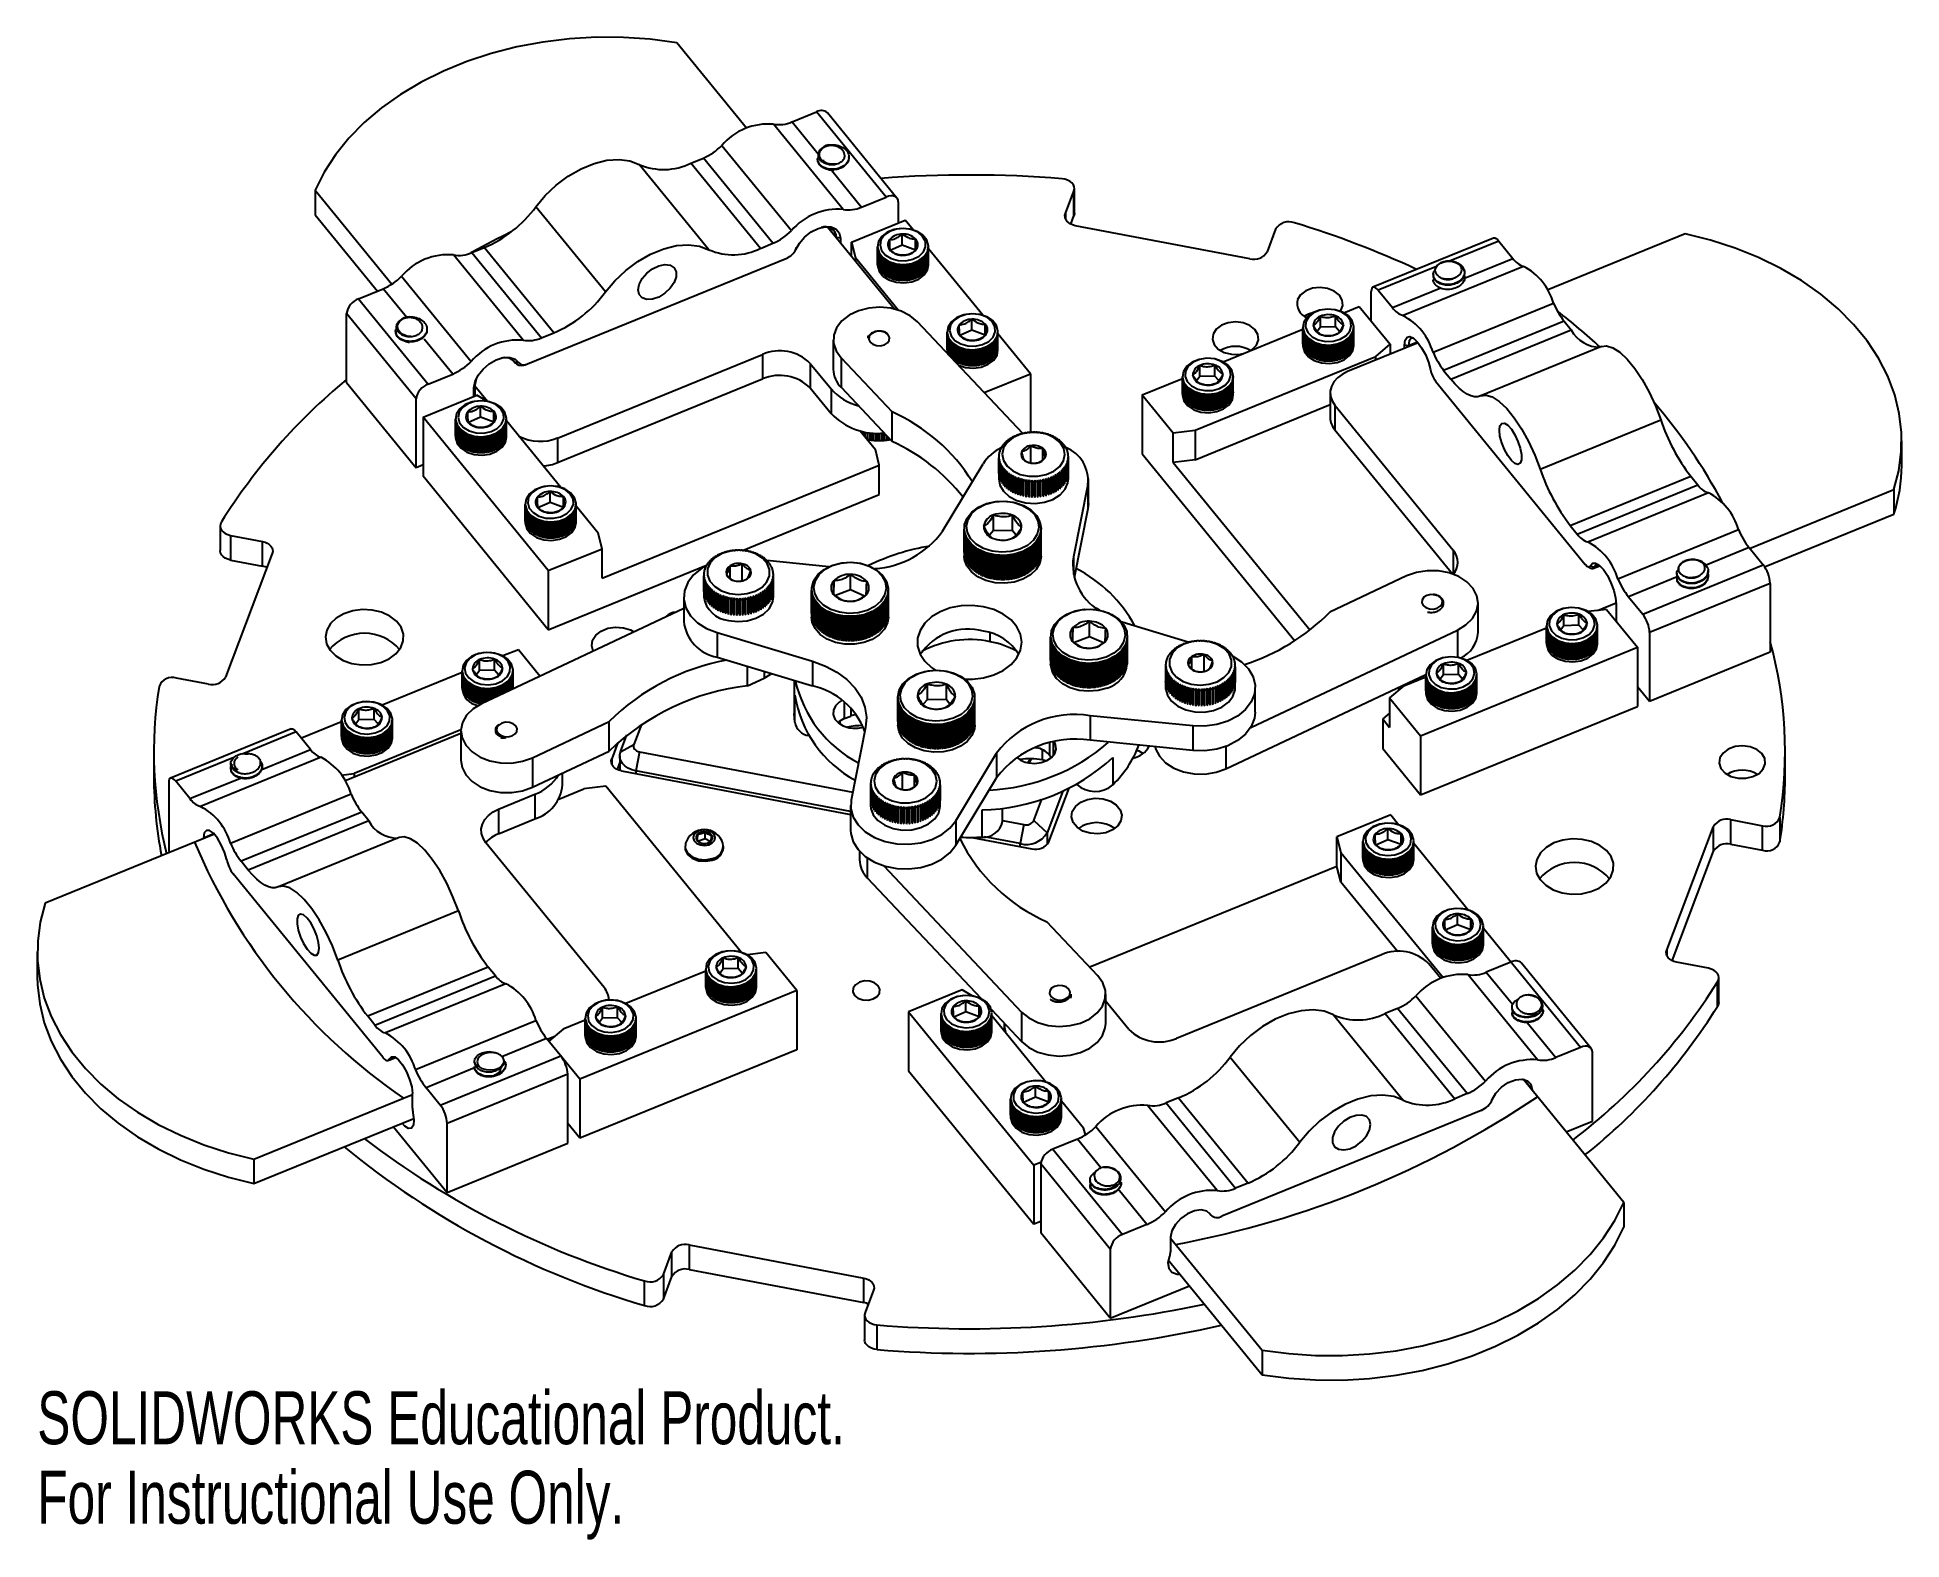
# Model space of a CAD drawing. Header units: inches. Extents: x -3.35 to 3.35, y -2.74 to 2.65.
import ezdxf

# ---------------------------------------------------------------- set-up
doc = ezdxf.new("R2010")
doc.units = ezdxf.units.IN
doc.header["$MEASUREMENT"] = 0
doc.styles.add('SLDTEXTSTYLE0', font='TXT', dxfattribs={"width": 0.7})

msp = doc.modelspace()

# ---------------------------------------------------------------- texts
at = {"color": 7, "linetype": 'Continuous', "char_height": 0.1903, "attachment_point": 1, "style": 'SLDTEXTSTYLE0'}
for s, insert in [('SOLIDWORKS Educational Product.', (-3.3487, -2.2083)), ('For Instructional Use Only.', (-3.3487, -2.4937))]:
    msp.add_mtext(s, dxfattribs=dict(at, insert=insert))

# ---------------------------------------------------------------- linework, layer by layer
at = {"color": 7, "linetype": 'Continuous', "lineweight": 25}
for p, q in [((-0.8007, 2.3289), (-1.0511, 2.6356)), ((-0.6376, 2.3513), (-0.5492, 2.3874)), ((-0.6376, 2.3513), (-0.5436, 2.2361)), ((-0.2992, 2.0812), (-0.5492, 2.3874)), ((-0.2605, 2.0775), (-0.5105, 2.3836)), ((-0.4536, 2.0365), (-0.7036, 2.3426)), ((-1.0005, 2.2031), (-0.956, 2.2213)), ((-0.706, 1.9151), (-0.956, 2.2213)), ((-0.89, 2.2665), (-0.64, 1.9604)), ((-0.5452, 2.2162), (-0.5452, 2.214)), ((-0.4332, 2.2228), (-0.4332, 2.225)), ((-0.9362, 1.8918), (-1.1862, 2.198)), ((-0.7505, 1.8969), (-1.0005, 2.2031)), ((-0.495, 2.1766), (-0.3876, 2.0451)), ((-0.4878, 2.1763), (-0.495, 2.1766)), ((-2.3502, 2.1053), (-2.3502, 2.0169)), ((-2.3502, 2.1053), (-2.075, 1.7682)), ((-0.3876, 2.0451), (-0.2992, 2.0812)), ((0.3444, 2.0216), (0.375, 2.1026)), ((0.375, 2.0142), (0.375, 2.1026)), ((0.3767, 2.0233), (0.3767, 2.1117)), ((-2.3502, 2.0169), (-2.1268, 1.7433)), ((-1.3077, 1.7402), (-1.5577, 2.0464)), ((-0.2559, 2.0635), (-0.2559, 1.9873)), ((0.3444, 2.0216), (0.3444, 2.0033)), ((0.3635, 1.9838), (0.375, 2.0142)), ((-0.2699, 1.6788), (-0.51, 1.9729)), ((-0.5072, 1.9724), (-0.4774, 1.9359)), ((-0.4238, 1.9188), (-0.2309, 1.9975)), ((-0.2413, 1.9087), (-0.2413, 1.9483)), ((-0.2026, 1.9629), (-0.2309, 1.9975)), ((1.0076, 1.8594), (0.3797, 1.9783)), ((1.0995, 1.9653), (1.0688, 1.8844)), ((2.5706, 1.9494), (2.0748, 1.747)), ((-1.7878, 1.8817), (-1.7434, 1.8999)), ((-1.7878, 1.8817), (-1.5378, 1.5755)), ((-1.4934, 1.5937), (-1.7434, 1.8999)), ((-0.7505, 1.8969), (-0.706, 1.9151)), ((-0.6247, 1.8914), (-0.6218, 1.8979)), ((-0.6241, 1.8928), (-0.6211, 1.8996)), ((-0.621, 1.8997), (-0.6218, 1.8979)), ((-0.4638, 1.9334), (-0.4774, 1.9359)), ((-0.4774, 1.9329), (-0.4774, 1.9359)), ((-0.4638, 1.9334), (-0.4638, 1.9162)), ((-0.4238, 1.9188), (-0.4099, 1.8632)), ((-0.4238, 1.8673), (-0.4238, 1.9188)), ((-0.3307, 1.9036), (-0.3307, 1.9021)), ((-0.3307, 1.8471), (-0.3307, 1.9017)), ((-0.3306, 1.8443), (-0.3306, 1.8997)), ((-0.3306, 1.8441), (-0.3306, 1.8995)), ((-0.3303, 1.8413), (-0.3303, 1.8967)), ((-0.3303, 1.841), (-0.3303, 1.8965)), ((-0.3299, 1.8382), (-0.3299, 1.8937)), ((-0.3298, 1.838), (-0.3298, 1.8935)), ((-0.3292, 1.8352), (-0.3292, 1.8907)), ((-0.3292, 1.835), (-0.3292, 1.8905)), ((-0.3284, 1.8323), (-0.3284, 1.8877)), ((-0.3283, 1.8321), (-0.3283, 1.8875)), ((-0.3273, 1.8293), (-0.3273, 1.8848)), ((-0.3272, 1.8291), (-0.3272, 1.8846)), ((-0.326, 1.8264), (-0.326, 1.8819)), ((-0.326, 1.8262), (-0.326, 1.8817)), ((-0.3246, 1.8236), (-0.3246, 1.879)), ((-0.3245, 1.8234), (-0.3245, 1.8788)), ((-0.323, 1.8208), (-0.323, 1.8762)), ((-0.3229, 1.8206), (-0.3229, 1.876)), ((-0.2413, 1.9087), (-0.2871, 1.8883)), ((-0.1934, 1.8909), (-0.2413, 1.9087)), ((-0.1934, 1.8909), (-0.1934, 1.9305)), ((-0.1543, 1.8224), (-0.1543, 1.8779)), ((-0.1542, 1.8226), (-0.1542, 1.8781)), ((-0.1528, 1.8253), (-0.1528, 1.8807)), ((-0.1527, 1.8255), (-0.1527, 1.8809)), ((-0.1515, 1.8282), (-0.1515, 1.8836)), ((-0.1514, 1.8284), (-0.1514, 1.8838)), ((-0.1504, 1.8311), (-0.1504, 1.8865)), ((-0.1503, 1.8313), (-0.1503, 1.8867)), ((-0.1494, 1.8342), (-0.1494, 1.8897)), ((-0.1494, 1.834), (-0.1494, 1.8895)), ((-0.1487, 1.837), (-0.1487, 1.8925)), ((-0.1486, 1.8372), (-0.1486, 1.8927)), ((-0.1481, 1.8402), (-0.1481, 1.8957)), ((-0.1481, 1.84), (-0.1481, 1.8955)), ((-0.1478, 1.8433), (-0.1478, 1.8987)), ((-0.1478, 1.8431), (-0.1478, 1.8985)), ((-0.1477, 1.9021), (-0.1477, 1.9036)), ((-0.1477, 1.8463), (-0.1477, 1.9017)), ((-0.1477, 1.8461), (-0.1477, 1.9015)), ((0.0474, 1.6567), (-0.1477, 1.8956)), ((1.8824, 1.934), (1.4493, 1.7572)), ((1.9013, 1.9231), (1.7239, 1.8507)), ((1.9013, 1.9231), (1.9523, 1.8606)), ((-1.6038, 1.5669), (-1.8538, 1.8731)), ((-1.5876, 1.4816), (-0.6563, 1.8618)), ((-0.2562, 1.6749), (-0.4099, 1.8632)), ((-0.4099, 1.8632), (-0.4099, 1.8503)), ((-0.3306, 1.8471), (-0.3307, 1.8471)), ((-0.3307, 1.8467), (-0.3307, 1.8373)), ((-0.3303, 1.844), (-0.3306, 1.8441)), ((-0.3299, 1.8409), (-0.3303, 1.841)), ((-0.3292, 1.8379), (-0.3298, 1.838)), ((-0.3284, 1.8349), (-0.3292, 1.835)), ((-0.3273, 1.832), (-0.3283, 1.8321)), ((-0.326, 1.829), (-0.3272, 1.8291)), ((-0.3246, 1.8262), (-0.326, 1.8262)), ((-0.323, 1.8233), (-0.3245, 1.8234)), ((-0.3212, 1.8206), (-0.3229, 1.8206)), ((-0.3212, 1.818), (-0.3212, 1.8735)), ((-0.321, 1.8178), (-0.321, 1.8733)), ((-0.3192, 1.8179), (-0.321, 1.8178)), ((-0.3192, 1.8153), (-0.3192, 1.8708)), ((-0.319, 1.8151), (-0.319, 1.8706)), ((-0.317, 1.8153), (-0.319, 1.8151)), ((-0.317, 1.8127), (-0.317, 1.8681)), ((-0.3169, 1.8125), (-0.3169, 1.868)), ((-0.3147, 1.8128), (-0.3169, 1.8125)), ((-0.3147, 1.8102), (-0.3147, 1.8656)), ((-0.3145, 1.81), (-0.3145, 1.8654)), ((-0.3122, 1.8103), (-0.3145, 1.81)), ((-0.3122, 1.8077), (-0.3122, 1.8631)), ((-0.312, 1.8075), (-0.312, 1.863)), ((-0.3095, 1.8053), (-0.3095, 1.8608)), ((-0.3093, 1.8052), (-0.3093, 1.8606)), ((-0.3067, 1.803), (-0.3067, 1.8585)), ((-0.3065, 1.8029), (-0.3065, 1.8583)), ((-0.3037, 1.8009), (-0.3037, 1.8563)), ((-0.3035, 1.8007), (-0.3035, 1.8561)), ((-0.3006, 1.7988), (-0.3006, 1.8542)), ((-0.3004, 1.7986), (-0.3004, 1.8541)), ((-0.2974, 1.7968), (-0.2974, 1.8522)), ((-0.2971, 1.7966), (-0.2971, 1.8521)), ((-0.294, 1.7949), (-0.294, 1.8503)), ((-0.2937, 1.7948), (-0.2937, 1.8502)), ((-0.2905, 1.7931), (-0.2905, 1.8486)), ((-0.2902, 1.793), (-0.2902, 1.8485)), ((-0.2869, 1.7915), (-0.2869, 1.8469)), ((-0.2866, 1.7914), (-0.2866, 1.8468)), ((-0.2832, 1.79), (-0.2832, 1.8454)), ((-0.2829, 1.7899), (-0.2829, 1.8453)), ((-0.2794, 1.7886), (-0.2794, 1.844)), ((-0.2791, 1.7885), (-0.2791, 1.8439)), ((-0.2755, 1.7873), (-0.2755, 1.8428)), ((-0.2752, 1.7872), (-0.2752, 1.8427)), ((-0.2716, 1.7897), (-0.2716, 1.8417)), ((-0.2715, 1.7862), (-0.2715, 1.8416)), ((-0.2712, 1.7861), (-0.2712, 1.8415)), ((-0.2678, 1.7887), (-0.2678, 1.8407)), ((-0.2674, 1.7852), (-0.2674, 1.8406)), ((-0.2672, 1.7851), (-0.2672, 1.8405)), ((-0.2639, 1.7878), (-0.2639, 1.8399)), ((-0.2633, 1.7843), (-0.2633, 1.8397)), ((-0.263, 1.7842), (-0.263, 1.8397)), ((-0.26, 1.787), (-0.26, 1.8391)), ((-0.2592, 1.7836), (-0.2592, 1.839)), ((-0.2589, 1.7835), (-0.2589, 1.839)), ((-0.256, 1.7864), (-0.256, 1.8386)), ((-0.255, 1.783), (-0.255, 1.8384)), ((-0.2547, 1.7829), (-0.2547, 1.8384)), ((-0.252, 1.7859), (-0.252, 1.8381)), ((-0.2507, 1.7825), (-0.2507, 1.838)), ((-0.2504, 1.7825), (-0.2504, 1.8379)), ((-0.248, 1.7856), (-0.248, 1.8377)), ((-0.2465, 1.7822), (-0.2465, 1.8376)), ((-0.2462, 1.7822), (-0.2462, 1.8376)), ((-0.2439, 1.7853), (-0.2439, 1.8375)), ((-0.2422, 1.782), (-0.2422, 1.8375)), ((-0.2419, 1.782), (-0.2419, 1.8375)), ((-0.2398, 1.7852), (-0.2398, 1.8374)), ((-0.2379, 1.782), (-0.2379, 1.8374)), ((-0.2376, 1.782), (-0.2376, 1.8375)), ((-0.2358, 1.7853), (-0.2358, 1.8375)), ((-0.2336, 1.7821), (-0.2336, 1.8376)), ((-0.2333, 1.7821), (-0.2333, 1.8376)), ((-0.2317, 1.7855), (-0.2317, 1.8377)), ((-0.2293, 1.7824), (-0.2293, 1.8378)), ((-0.229, 1.7824), (-0.229, 1.8378)), ((-0.2276, 1.7858), (-0.2276, 1.838)), ((-0.2251, 1.7828), (-0.2251, 1.8382)), ((-0.2248, 1.7828), (-0.2248, 1.8382)), ((-0.2236, 1.7862), (-0.2236, 1.8384)), ((-0.2208, 1.7833), (-0.2208, 1.8388)), ((-0.2206, 1.7834), (-0.2206, 1.8388)), ((-0.2196, 1.7868), (-0.2196, 1.8389)), ((-0.2167, 1.784), (-0.2167, 1.8394)), ((-0.2164, 1.784), (-0.2164, 1.8395)), ((-0.2157, 1.7875), (-0.2157, 1.8396)), ((-0.2125, 1.7848), (-0.2125, 1.8402)), ((-0.2122, 1.7849), (-0.2122, 1.8403)), ((-0.2118, 1.7884), (-0.2118, 1.8404)), ((-0.2085, 1.7858), (-0.2085, 1.8412)), ((-0.2082, 1.7858), (-0.2082, 1.8413)), ((-0.2079, 1.7893), (-0.2079, 1.8413)), ((-0.2044, 1.7868), (-0.2044, 1.8423)), ((-0.2042, 1.7869), (-0.2042, 1.8424)), ((-0.2005, 1.7881), (-0.2005, 1.8435)), ((-0.2002, 1.7881), (-0.2002, 1.8436)), ((-0.1967, 1.7894), (-0.1967, 1.8448)), ((-0.1964, 1.7895), (-0.1964, 1.8449)), ((-0.1929, 1.7909), (-0.1929, 1.8463)), ((-0.1927, 1.791), (-0.1927, 1.8464)), ((-0.1893, 1.7925), (-0.1893, 1.8479)), ((-0.189, 1.7926), (-0.189, 1.848)), ((-0.1857, 1.7942), (-0.1857, 1.8496)), ((-0.1855, 1.7943), (-0.1855, 1.8497)), ((-0.1823, 1.796), (-0.1823, 1.8514)), ((-0.1821, 1.7961), (-0.1821, 1.8516)), ((-0.179, 1.7979), (-0.179, 1.8534)), ((-0.1788, 1.7981), (-0.1788, 1.8535)), ((-0.1758, 1.8), (-0.1758, 1.8554)), ((-0.1756, 1.8001), (-0.1756, 1.8556)), ((-0.1728, 1.8021), (-0.1728, 1.8576)), ((-0.1726, 1.8023), (-0.1726, 1.8577)), ((-0.1699, 1.8044), (-0.1699, 1.8598)), ((-0.1697, 1.8046), (-0.1697, 1.86)), ((-0.1672, 1.8067), (-0.1672, 1.8622)), ((-0.167, 1.8069), (-0.167, 1.8623)), ((-0.1646, 1.8092), (-0.167, 1.8096)), ((-0.1646, 1.8092), (-0.1646, 1.8646)), ((-0.1645, 1.8093), (-0.1645, 1.8648)), ((-0.1622, 1.8117), (-0.1645, 1.812)), ((-0.1622, 1.8117), (-0.1622, 1.8671)), ((-0.1621, 1.8119), (-0.1621, 1.8673)), ((-0.16, 1.8143), (-0.1621, 1.8145)), ((-0.16, 1.8143), (-0.16, 1.8697)), ((-0.1598, 1.8144), (-0.1598, 1.8699)), ((-0.1579, 1.8169), (-0.1598, 1.817)), ((-0.1579, 1.8169), (-0.1579, 1.8724)), ((-0.1578, 1.8171), (-0.1578, 1.8725)), ((-0.156, 1.8196), (-0.1578, 1.8197)), ((-0.156, 1.8196), (-0.156, 1.8751)), ((-0.1559, 1.8198), (-0.1559, 1.8753)), ((-0.1543, 1.8224), (-0.1559, 1.8224)), ((-0.1528, 1.8253), (-0.1542, 1.8252)), ((-0.1515, 1.8282), (-0.1527, 1.8281)), ((-0.1504, 1.8311), (-0.1514, 1.831)), ((-0.1494, 1.834), (-0.1503, 1.8339)), ((-0.1487, 1.837), (-0.1494, 1.8369)), ((-0.1481, 1.84), (-0.1486, 1.8399)), ((-0.1478, 1.8431), (-0.1481, 1.843)), ((-0.1477, 1.8461), (-0.1478, 1.8461)), ((-0.1477, 1.8373), (-0.1477, 1.8467)), ((1.6771, 1.8316), (1.4682, 1.7463)), ((1.9904, 1.8322), (1.5574, 1.6554)), ((1.7782, 1.7895), (1.9523, 1.8606)), ((-2.1947, 1.7156), (-2.1062, 1.7517)), ((-2.0225, 1.6492), (-2.1062, 1.7517)), ((-2.0402, 1.797), (-1.7902, 1.4908)), ((-0.3095, 1.808), (-0.312, 1.8075)), ((-0.3067, 1.8058), (-0.3093, 1.8052)), ((-0.3037, 1.8036), (-0.3065, 1.8029)), ((-0.3006, 1.8016), (-0.3035, 1.8007)), ((-0.2974, 1.7996), (-0.3004, 1.7986)), ((-0.294, 1.7978), (-0.2971, 1.7966)), ((-0.2905, 1.7962), (-0.2937, 1.7948)), ((-0.2869, 1.7946), (-0.2902, 1.793)), ((-0.2832, 1.7932), (-0.2866, 1.7914)), ((-0.2794, 1.7919), (-0.2829, 1.7899)), ((-0.2755, 1.7908), (-0.2791, 1.7885)), ((-0.2716, 1.7897), (-0.2752, 1.7872)), ((-0.2715, 1.7862), (-0.2716, 1.7897)), ((-0.2678, 1.7887), (-0.2712, 1.7861)), ((-0.2674, 1.7852), (-0.2678, 1.7887)), ((-0.2639, 1.7878), (-0.2672, 1.7851)), ((-0.2633, 1.7843), (-0.2639, 1.7878)), ((-0.26, 1.787), (-0.263, 1.7842)), ((-0.2592, 1.7836), (-0.26, 1.787)), ((-0.256, 1.7864), (-0.2589, 1.7835)), ((-0.255, 1.783), (-0.256, 1.7864)), ((-0.252, 1.7859), (-0.2547, 1.7829)), ((-0.2507, 1.7825), (-0.252, 1.7859)), ((-0.248, 1.7856), (-0.2504, 1.7825)), ((-0.2465, 1.7822), (-0.248, 1.7856)), ((-0.2439, 1.7853), (-0.2462, 1.7822)), ((-0.2422, 1.782), (-0.2439, 1.7853)), ((-0.2398, 1.7852), (-0.2419, 1.782)), ((-0.2379, 1.782), (-0.2398, 1.7852)), ((-0.2358, 1.7853), (-0.2376, 1.782)), ((-0.2336, 1.7821), (-0.2358, 1.7853)), ((-0.2317, 1.7855), (-0.2333, 1.7821)), ((-0.2293, 1.7824), (-0.2317, 1.7855)), ((-0.2276, 1.7858), (-0.229, 1.7824)), ((-0.2251, 1.7828), (-0.2276, 1.7858)), ((-0.2236, 1.7862), (-0.2248, 1.7828)), ((-0.2208, 1.7833), (-0.2236, 1.7862)), ((-0.2196, 1.7868), (-0.2206, 1.7834)), ((-0.2167, 1.784), (-0.2196, 1.7868)), ((-0.2157, 1.7875), (-0.2164, 1.784)), ((-0.2125, 1.7848), (-0.2157, 1.7875)), ((-0.2118, 1.7884), (-0.2122, 1.7849)), ((-0.2085, 1.7858), (-0.2118, 1.7884)), ((-0.2079, 1.7893), (-0.2082, 1.7858)), ((-0.2044, 1.7868), (-0.2079, 1.7893)), ((-0.2005, 1.7881), (-0.2042, 1.7904)), ((-0.1967, 1.7894), (-0.2002, 1.7915)), ((-0.1929, 1.7909), (-0.1964, 1.7927)), ((-0.1893, 1.7925), (-0.1927, 1.7941)), ((-0.1857, 1.7942), (-0.189, 1.7956)), ((-0.1823, 1.796), (-0.1855, 1.7973)), ((-0.179, 1.7979), (-0.1821, 1.799)), ((-0.1758, 1.8), (-0.1788, 1.8009)), ((-0.1728, 1.8021), (-0.1756, 1.8029)), ((-0.1699, 1.8044), (-0.1726, 1.805)), ((-0.1672, 1.8067), (-0.1697, 1.8072)), ((1.4432, 1.6355), (1.4432, 1.7416)), ((1.4682, 1.7463), (1.5193, 1.6838)), ((1.5193, 1.6838), (1.6934, 1.7548)), ((1.6662, 1.8022), (1.6662, 1.8)), ((1.7782, 1.7912), (1.7782, 1.7934)), ((-2.1947, 1.7156), (-1.9447, 1.4094)), ((1.3441, 1.6658), (1.3999, 1.6885)), ((1.3999, 1.6885), (1.5113, 1.5522)), ((1.665, 1.5236), (2.098, 1.7004)), ((-1.988, 1.3564), (-2.238, 1.6626)), ((-2.238, 1.4151), (-2.238, 1.6626)), ((0.1911, 1.2321), (-0.187, 1.6334)), ((0.0087, 1.6025), (0.0087, 1.6421)), ((0.0566, 1.5847), (0.0566, 1.6243)), ((1.1977, 1.614), (1.1977, 1.6126)), ((1.1977, 1.5562), (1.1977, 1.6117)), ((1.1977, 1.556), (1.1977, 1.6114)), ((1.1979, 1.5532), (1.1979, 1.6086)), ((1.1979, 1.553), (1.1979, 1.6084)), ((1.2604, 1.6133), (1.2493, 1.5984)), ((1.2604, 1.6133), (1.2604, 1.6529)), ((1.3144, 1.6147), (1.2604, 1.6133)), ((1.3144, 1.6147), (1.3144, 1.6543)), ((1.3291, 1.5983), (1.3144, 1.6147)), ((1.3804, 1.552), (1.3804, 1.6074)), ((1.3805, 1.5522), (1.3805, 1.6076)), ((1.3807, 1.6126), (1.3807, 1.614)), ((1.3807, 1.558), (1.3807, 1.6117)), ((1.3807, 1.5552), (1.3807, 1.6106)), ((1.3807, 1.555), (1.3807, 1.6104)), ((2.1361, 1.6354), (1.7031, 1.4586)), ((2.1361, 1.6354), (2.1618, 1.604)), ((-2.0607, 1.598), (-2.0607, 1.5958)), ((-1.8562, 1.4455), (-1.9585, 1.5708)), ((-1.9487, 1.6047), (-1.9487, 1.6069)), ((-1.5378, 1.5755), (-1.4934, 1.5937)), ((-0.4893, 1.5687), (-0.4893, 1.4626)), ((-0.0807, 1.5974), (-0.0807, 1.596)), ((-0.0807, 1.5409), (-0.0807, 1.5956)), ((-0.0806, 1.5409), (-0.0807, 1.5409)), ((-0.0807, 1.5405), (-0.0807, 1.5311)), ((-0.0806, 1.5381), (-0.0806, 1.5935)), ((-0.0806, 1.5379), (-0.0806, 1.5933)), ((-0.0803, 1.5351), (-0.0803, 1.5905)), ((-0.0803, 1.5349), (-0.0803, 1.5903)), ((-0.0799, 1.5321), (-0.0799, 1.5875)), ((-0.0798, 1.5318), (-0.0798, 1.5873)), ((-0.0792, 1.5291), (-0.0792, 1.5845)), ((-0.0792, 1.5288), (-0.0792, 1.5843)), ((-0.0784, 1.5261), (-0.0784, 1.5815)), ((-0.0783, 1.5259), (-0.0783, 1.5813)), ((-0.0773, 1.5231), (-0.0773, 1.5786)), ((-0.0772, 1.5229), (-0.0772, 1.5784)), ((-0.076, 1.5202), (-0.076, 1.5757)), ((-0.076, 1.52), (-0.076, 1.5755)), ((-0.0746, 1.5174), (-0.0746, 1.5728)), ((-0.0745, 1.5172), (-0.0745, 1.5726)), ((-0.073, 1.5146), (-0.073, 1.57)), ((-0.0729, 1.5144), (-0.0729, 1.5698)), ((-0.0712, 1.5118), (-0.0712, 1.5673)), ((-0.071, 1.5116), (-0.071, 1.5671)), ((-0.0692, 1.5091), (-0.0692, 1.5646)), ((-0.069, 1.509), (-0.069, 1.5644)), ((-0.067, 1.5065), (-0.067, 1.562)), ((-0.0669, 1.5063), (-0.0669, 1.5618)), ((-0.0647, 1.504), (-0.0647, 1.5594)), ((-0.0645, 1.5038), (-0.0645, 1.5592)), ((-0.0622, 1.5015), (-0.0622, 1.557)), ((-0.062, 1.5013), (-0.062, 1.5568)), ((-0.0595, 1.4991), (-0.0595, 1.5546)), ((-0.0593, 1.499), (-0.0593, 1.5544)), ((-0.0567, 1.4969), (-0.0567, 1.5523)), ((-0.0565, 1.4967), (-0.0565, 1.5521)), ((-0.0537, 1.4947), (-0.0537, 1.5501)), ((-0.0535, 1.4945), (-0.0535, 1.55)), ((-0.0506, 1.4926), (-0.0506, 1.548)), ((-0.0504, 1.4924), (-0.0504, 1.5479)), ((-0.0474, 1.4906), (-0.0474, 1.546)), ((-0.0471, 1.4905), (-0.0471, 1.5459)), ((-0.044, 1.4887), (-0.044, 1.5442)), ((-0.0437, 1.4886), (-0.0437, 1.544)), ((-0.0405, 1.487), (-0.0405, 1.5424)), ((-0.0402, 1.4868), (-0.0402, 1.5423)), ((0.0087, 1.6025), (-0.0371, 1.5821)), ((-0.0369, 1.4853), (-0.0369, 1.5408)), ((-0.0366, 1.4852), (-0.0366, 1.5406)), ((0.0566, 1.5847), (0.0087, 1.6025)), ((0.0607, 1.4863), (0.0607, 1.5417)), ((0.061, 1.4864), (0.061, 1.5418)), ((0.0643, 1.488), (0.0643, 1.5434)), ((0.0645, 1.4881), (0.0645, 1.5436)), ((0.0677, 1.4898), (0.0677, 1.5453)), ((0.0679, 1.49), (0.0679, 1.5454)), ((0.071, 1.4918), (0.071, 1.5472)), ((0.0712, 1.4919), (0.0712, 1.5473)), ((0.0742, 1.4938), (0.0742, 1.5492)), ((0.0744, 1.494), (0.0744, 1.5494)), ((0.0772, 1.496), (0.0772, 1.5514)), ((0.0774, 1.4961), (0.0774, 1.5515)), ((0.0801, 1.4982), (0.0801, 1.5536)), ((0.0803, 1.4984), (0.0803, 1.5538)), ((0.0828, 1.5005), (0.0828, 1.556)), ((0.083, 1.5007), (0.083, 1.5562)), ((0.0854, 1.503), (0.0854, 1.5584)), ((0.0855, 1.5031), (0.0855, 1.5586)), ((0.0878, 1.5055), (0.0878, 1.5609)), ((0.0879, 1.5057), (0.0879, 1.5611)), ((0.09, 1.5081), (0.09, 1.5635)), ((0.0902, 1.5083), (0.0902, 1.5637)), ((0.0921, 1.5107), (0.0921, 1.5662)), ((0.0922, 1.5109), (0.0922, 1.5664)), ((0.094, 1.5135), (0.094, 1.5689)), ((0.0941, 1.5137), (0.0941, 1.5691)), ((0.0957, 1.5162), (0.0957, 1.5717)), ((0.0958, 1.5164), (0.0958, 1.5719)), ((0.0972, 1.5191), (0.0972, 1.5745)), ((0.0973, 1.5193), (0.0973, 1.5747)), ((0.0985, 1.522), (0.0985, 1.5774)), ((0.0986, 1.5222), (0.0986, 1.5776)), ((0.0996, 1.5249), (0.0996, 1.5803)), ((0.0997, 1.5251), (0.0997, 1.5805)), ((0.1006, 1.5281), (0.1006, 1.5835)), ((0.1006, 1.5279), (0.1006, 1.5833)), ((0.1013, 1.5308), (0.1013, 1.5863)), ((0.1014, 1.531), (0.1014, 1.5865)), ((0.1019, 1.5341), (0.1019, 1.5895)), ((0.1019, 1.5339), (0.1019, 1.5893)), ((0.1022, 1.5371), (0.1022, 1.5925)), ((0.1022, 1.5369), (0.1022, 1.5923)), ((0.1023, 1.596), (0.1023, 1.5974)), ((0.1023, 1.5401), (0.1023, 1.5956)), ((0.1023, 1.5399), (0.1023, 1.5953)), ((0.2191, 1.4464), (0.1023, 1.5894)), ((0.1023, 1.5311), (0.1023, 1.5405)), ((0.9111, 1.489), (1.1977, 1.606)), ((1.1977, 1.5571), (1.1977, 1.5478)), ((1.1979, 1.556), (1.1977, 1.556)), ((1.1983, 1.5529), (1.1979, 1.553)), ((1.1983, 1.5502), (1.1983, 1.6056)), ((1.1983, 1.55), (1.1983, 1.6054)), ((1.1988, 1.5498), (1.1983, 1.55)), ((1.1988, 1.5472), (1.1988, 1.6026)), ((1.1989, 1.5469), (1.1989, 1.6024)), ((1.1996, 1.5468), (1.1989, 1.5469)), ((1.1996, 1.5442), (1.1996, 1.5996)), ((1.1996, 1.544), (1.1996, 1.5994)), ((1.2005, 1.5438), (1.1996, 1.544)), ((1.2005, 1.5412), (1.2005, 1.5967)), ((1.2006, 1.541), (1.2006, 1.5964)), ((1.2017, 1.5409), (1.2006, 1.541)), ((1.2017, 1.5383), (1.2017, 1.5937)), ((1.2018, 1.5381), (1.2018, 1.5935)), ((1.203, 1.5354), (1.203, 1.5908)), ((1.2031, 1.5352), (1.2031, 1.5906)), ((1.2046, 1.5326), (1.2046, 1.588)), ((1.2047, 1.5324), (1.2047, 1.5878)), ((1.2063, 1.5298), (1.2063, 1.5852)), ((1.2064, 1.5296), (1.2064, 1.585)), ((1.2082, 1.5271), (1.2082, 1.5825)), ((1.2083, 1.5269), (1.2083, 1.5823)), ((1.2103, 1.5244), (1.2103, 1.5799)), ((1.2104, 1.5242), (1.2104, 1.5797)), ((1.2125, 1.5218), (1.2125, 1.5773)), ((1.2127, 1.5217), (1.2127, 1.5771)), ((1.215, 1.5193), (1.215, 1.5748)), ((1.2151, 1.5192), (1.2151, 1.5746)), ((1.2175, 1.5169), (1.2175, 1.5724)), ((1.2177, 1.5168), (1.2177, 1.5722)), ((1.2203, 1.5146), (1.2203, 1.57)), ((1.2205, 1.5144), (1.2205, 1.5699)), ((1.2232, 1.5124), (1.2232, 1.5678)), ((1.2234, 1.5122), (1.2234, 1.5676)), ((1.2262, 1.5102), (1.2262, 1.5656)), ((1.2264, 1.5101), (1.2264, 1.5655)), ((1.2294, 1.5082), (1.2294, 1.5636)), ((1.2296, 1.508), (1.2296, 1.5635)), ((1.2327, 1.5062), (1.2327, 1.5617)), ((1.2329, 1.5061), (1.2329, 1.5616)), ((1.2361, 1.5044), (1.2361, 1.5599)), ((1.2364, 1.5043), (1.2364, 1.5597)), ((1.2397, 1.5027), (1.2397, 1.5582)), ((1.2399, 1.5026), (1.2399, 1.558)), ((1.2434, 1.5011), (1.2434, 1.5566)), ((1.2436, 1.501), (1.2436, 1.5565)), ((1.2471, 1.4997), (1.2471, 1.5551)), ((1.2474, 1.4996), (1.2474, 1.555)), ((1.251, 1.4984), (1.251, 1.5538)), ((1.2512, 1.4983), (1.2512, 1.5537)), ((1.2549, 1.4971), (1.2549, 1.5526)), ((1.2549, 1.5007), (1.2549, 1.5526)), ((1.2552, 1.4971), (1.2552, 1.5525)), ((1.2587, 1.4996), (1.2587, 1.5516)), ((1.2589, 1.4961), (1.2589, 1.5515)), ((1.2592, 1.496), (1.2592, 1.5514)), ((1.2625, 1.4986), (1.2625, 1.5507)), ((1.263, 1.4951), (1.263, 1.5506)), ((1.2633, 1.4951), (1.2633, 1.5505)), ((1.2664, 1.4978), (1.2664, 1.5499)), ((1.2671, 1.4943), (1.2671, 1.5498)), ((1.2674, 1.4943), (1.2674, 1.5497)), ((1.2704, 1.4971), (1.2704, 1.5492)), ((1.2713, 1.4937), (1.2713, 1.5491)), ((1.2716, 1.4936), (1.2716, 1.5491)), ((1.2744, 1.4966), (1.2744, 1.5487)), ((1.2755, 1.4931), (1.2755, 1.5486)), ((1.2758, 1.4931), (1.2758, 1.5486)), ((1.2784, 1.4961), (1.2784, 1.5483)), ((1.2798, 1.4928), (1.2798, 1.5482)), ((1.2801, 1.4927), (1.2801, 1.5482)), ((1.2824, 1.4958), (1.2824, 1.548)), ((1.2841, 1.4925), (1.2841, 1.548)), ((1.2844, 1.4925), (1.2844, 1.5479)), ((1.2865, 1.4957), (1.2865, 1.5479)), ((1.2884, 1.4924), (1.2884, 1.5479)), ((1.2887, 1.4924), (1.2887, 1.5479)), ((1.2906, 1.4957), (1.2906, 1.5479)), ((1.2927, 1.4925), (1.2927, 1.5479)), ((1.293, 1.4925), (1.293, 1.5479)), ((1.2947, 1.4958), (1.2947, 1.548)), ((1.2969, 1.4927), (1.2969, 1.5481)), ((1.2972, 1.4927), (1.2972, 1.5481)), ((1.2987, 1.496), (1.2987, 1.5482)), ((1.3012, 1.493), (1.3012, 1.5484)), ((1.3015, 1.493), (1.3015, 1.5484)), ((1.3028, 1.4964), (1.3028, 1.5486)), ((1.3054, 1.4934), (1.3054, 1.5489)), ((1.3057, 1.4935), (1.3057, 1.5489)), ((1.3068, 1.4969), (1.3068, 1.5491)), ((1.3096, 1.4941), (1.3096, 1.5495)), ((1.3099, 1.4941), (1.3099, 1.5495)), ((1.3107, 1.4976), (1.3107, 1.5497)), ((1.3138, 1.4948), (1.3138, 1.5502)), ((1.3141, 1.4949), (1.3141, 1.5503)), ((1.3147, 1.4983), (1.3147, 1.5504)), ((1.3179, 1.4957), (1.3179, 1.5511)), ((1.3182, 1.4957), (1.3182, 1.5512)), ((1.3185, 1.4993), (1.3185, 1.5513)), ((1.322, 1.4967), (1.322, 1.5521)), ((1.3222, 1.4968), (1.3222, 1.5522)), ((1.3223, 1.5003), (1.3223, 1.5522)), ((1.3259, 1.4978), (1.3259, 1.5533)), ((1.3262, 1.4979), (1.3262, 1.5534)), ((1.3298, 1.4991), (1.3298, 1.5546)), ((1.3301, 1.4992), (1.3301, 1.5547)), ((1.3336, 1.5005), (1.3336, 1.556)), ((1.3339, 1.5006), (1.3339, 1.5561)), ((1.3373, 1.5021), (1.3373, 1.5575)), ((1.3376, 1.5022), (1.3376, 1.5576)), ((1.3409, 1.5037), (1.3409, 1.5592)), ((1.3412, 1.5038), (1.3412, 1.5593)), ((1.3444, 1.5055), (1.3444, 1.5609)), ((1.3446, 1.5056), (1.3446, 1.5611)), ((1.3478, 1.5074), (1.3478, 1.5628)), ((1.348, 1.5075), (1.348, 1.563)), ((1.351, 1.5094), (1.351, 1.5648)), ((1.3512, 1.5095), (1.3512, 1.565)), ((1.3541, 1.5115), (1.3541, 1.5669)), ((1.3543, 1.5116), (1.3543, 1.5671)), ((1.357, 1.5137), (1.357, 1.5691)), ((1.3572, 1.5138), (1.3572, 1.5693)), ((1.6116, 1.5579), (1.3581, 1.4544)), ((1.3598, 1.516), (1.3598, 1.5714)), ((1.36, 1.5161), (1.36, 1.5716)), ((1.3625, 1.5184), (1.3625, 1.5738)), ((1.3627, 1.5185), (1.3627, 1.574)), ((1.365, 1.5208), (1.365, 1.5763)), ((1.3651, 1.521), (1.3651, 1.5764)), ((1.3673, 1.5234), (1.3673, 1.5788)), ((1.3675, 1.5236), (1.3675, 1.579)), ((1.3695, 1.526), (1.3695, 1.5814)), ((1.3696, 1.5262), (1.3696, 1.5816)), ((1.3714, 1.5287), (1.3714, 1.5841)), ((1.3716, 1.5289), (1.3716, 1.5843)), ((1.3732, 1.5314), (1.3732, 1.5869)), ((1.3733, 1.5316), (1.3733, 1.5871)), ((1.3748, 1.5343), (1.3748, 1.5897)), ((1.3749, 1.5345), (1.3749, 1.5899)), ((1.3763, 1.5373), (1.3763, 1.5928)), ((1.3763, 1.5371), (1.3763, 1.5926)), ((1.3775, 1.54), (1.3775, 1.5955)), ((1.3776, 1.5402), (1.3776, 1.5957)), ((1.3785, 1.543), (1.3776, 1.5429)), ((1.3785, 1.543), (1.3785, 1.5984)), ((1.3786, 1.5432), (1.3786, 1.5986)), ((1.3794, 1.5459), (1.3786, 1.5458)), ((1.3794, 1.5462), (1.3794, 1.6016)), ((1.3794, 1.5459), (1.3794, 1.6014)), ((1.38, 1.5489), (1.3794, 1.5488)), ((1.38, 1.5492), (1.38, 1.6046)), ((1.38, 1.5489), (1.38, 1.6044)), ((1.3804, 1.552), (1.38, 1.5519)), ((1.3807, 1.555), (1.3805, 1.5549)), ((1.3807, 1.558), (1.3807, 1.558)), ((1.3807, 1.5478), (1.3807, 1.5571)), ((1.46, 1.5089), (1.5113, 1.5522)), ((1.5113, 1.5522), (1.5113, 1.5169)), ((1.5632, 1.5381), (1.5632, 1.5493)), ((1.5769, 1.5467), (1.5632, 1.5493)), ((1.6098, 1.5601), (1.5769, 1.5467)), ((1.5769, 1.5467), (1.5769, 1.5437)), ((1.7288, 1.4272), (2.1618, 1.604)), ((2.2704, 1.544), (1.8374, 1.3672)), ((-1.6395, 1.4945), (-1.6313, 1.4844)), ((-1.6386, 1.4937), (-1.6328, 1.4866)), ((-1.6198, 1.4864), (-1.6328, 1.4866)), ((-1.602, 1.4777), (-1.5951, 1.4792)), ((-1.4794, 1.2156), (-0.7433, 1.5161)), ((-0.7433, 1.5161), (-0.7433, 1.4277)), ((-0.5725, 1.4838), (-0.4975, 1.3919)), ((-0.5725, 1.4838), (-0.5725, 1.3954)), ((-0.4616, 1.504), (-0.2782, 1.3093)), ((-0.4616, 1.504), (-0.4616, 1.3979)), ((-0.0807, 1.5311), (-0.0806, 1.5286)), ((-0.0803, 1.5378), (-0.0806, 1.5379)), ((-0.0806, 1.5286), (-0.0789, 1.5187)), ((-0.0799, 1.5348), (-0.0803, 1.5349)), ((-0.0792, 1.5317), (-0.0798, 1.5318)), ((-0.0784, 1.5287), (-0.0792, 1.5288)), ((-0.0773, 1.5258), (-0.0783, 1.5259)), ((-0.076, 1.5228), (-0.0772, 1.5229)), ((-0.0746, 1.52), (-0.076, 1.52)), ((-0.073, 1.5172), (-0.0745, 1.5172)), ((-0.0712, 1.5144), (-0.0729, 1.5144)), ((-0.0692, 1.5117), (-0.071, 1.5116)), ((-0.067, 1.5091), (-0.069, 1.509)), ((-0.0647, 1.5066), (-0.0669, 1.5063)), ((-0.0622, 1.5042), (-0.0645, 1.5038)), ((-0.0595, 1.5018), (-0.062, 1.5013)), ((-0.0567, 1.4996), (-0.0593, 1.499)), ((-0.0537, 1.4974), (-0.0565, 1.4967)), ((-0.0506, 1.4954), (-0.0535, 1.4945)), ((-0.0474, 1.4935), (-0.0504, 1.4924)), ((-0.044, 1.4917), (-0.0471, 1.4905)), ((-0.0405, 1.49), (-0.0437, 1.4886)), ((-0.0369, 1.4884), (-0.0402, 1.4868)), ((-0.0332, 1.487), (-0.0366, 1.4852)), ((-0.0332, 1.4838), (-0.0332, 1.5392)), ((-0.0329, 1.4837), (-0.0329, 1.5391)), ((-0.0294, 1.4857), (-0.0329, 1.4837)), ((-0.0294, 1.4824), (-0.0294, 1.5378)), ((-0.0291, 1.4823), (-0.0291, 1.5377)), ((-0.0255, 1.4846), (-0.0291, 1.4823)), ((-0.0255, 1.4811), (-0.0255, 1.5366)), ((-0.0252, 1.481), (-0.0252, 1.5365)), ((-0.0216, 1.4835), (-0.0252, 1.481)), ((-0.0216, 1.4835), (-0.0216, 1.5355)), ((-0.0215, 1.48), (-0.0216, 1.4835)), ((-0.0215, 1.48), (-0.0215, 1.5354)), ((-0.0212, 1.4799), (-0.0212, 1.5354)), ((-0.0178, 1.4825), (-0.0212, 1.4799)), ((-0.0178, 1.4825), (-0.0178, 1.5345)), ((-0.0174, 1.479), (-0.0178, 1.4825)), ((-0.0174, 1.479), (-0.0174, 1.5344)), ((-0.0172, 1.4789), (-0.0172, 1.5344)), ((-0.0139, 1.4816), (-0.0172, 1.4789)), ((-0.0139, 1.4816), (-0.0139, 1.5337)), ((-0.0133, 1.4781), (-0.0139, 1.4816)), ((-0.0133, 1.4781), (-0.0133, 1.5336)), ((-0.013, 1.4781), (-0.013, 1.5335)), ((-0.01, 1.4808), (-0.013, 1.4781)), ((-0.01, 1.4808), (-0.01, 1.533)), ((-0.0092, 1.4774), (-0.01, 1.4808)), ((-0.0092, 1.4774), (-0.0092, 1.5328)), ((-0.0089, 1.4773), (-0.0089, 1.5328)), ((-0.006, 1.4802), (-0.0089, 1.4773)), ((-0.006, 1.4802), (-0.006, 1.5324)), ((-0.005, 1.4768), (-0.006, 1.4802)), ((-0.005, 1.4768), (-0.005, 1.5322)), ((-0.0047, 1.4768), (-0.0047, 1.5322)), ((-0.002, 1.4797), (-0.0047, 1.4768)), ((-0.002, 1.4797), (-0.002, 1.5319)), ((-0.0007, 1.4763), (-0.002, 1.4797)), ((-0.0007, 1.4763), (-0.0007, 1.5318)), ((-0.0004, 1.4763), (-0.0004, 1.5317)), ((0.002, 1.4794), (-0.0004, 1.4763)), ((0.002, 1.4794), (0.002, 1.5316)), ((0.0035, 1.476), (0.002, 1.4794)), ((0.0035, 1.476), (0.0035, 1.5315)), ((0.0038, 1.476), (0.0038, 1.5314)), ((0.0061, 1.4791), (0.0038, 1.476)), ((0.0061, 1.4791), (0.0061, 1.5313)), ((0.0078, 1.4759), (0.0061, 1.4791)), ((0.0078, 1.4759), (0.0078, 1.5313)), ((0.0081, 1.4758), (0.0081, 1.5313)), ((0.0102, 1.4791), (0.0081, 1.4758)), ((0.0102, 1.4791), (0.0102, 1.5313)), ((0.0121, 1.4758), (0.0102, 1.4791)), ((0.0121, 1.4758), (0.0121, 1.5313)), ((0.0124, 1.4758), (0.0124, 1.5313)), ((0.0142, 1.4791), (0.0124, 1.4758)), ((0.0142, 1.4791), (0.0142, 1.5313)), ((0.0164, 1.4759), (0.0142, 1.4791)), ((0.0164, 1.4759), (0.0164, 1.5314)), ((0.0167, 1.476), (0.0167, 1.5314)), ((0.0183, 1.4793), (0.0167, 1.476)), ((0.0183, 1.4793), (0.0183, 1.5315)), ((0.0207, 1.4762), (0.0183, 1.4793)), ((0.0207, 1.4762), (0.0207, 1.5316)), ((0.021, 1.4762), (0.021, 1.5317)), ((0.0224, 1.4796), (0.021, 1.4762)), ((0.0224, 1.4796), (0.0224, 1.5318)), ((0.0249, 1.4766), (0.0224, 1.4796)), ((0.0249, 1.4766), (0.0249, 1.532)), ((0.0252, 1.4766), (0.0252, 1.5321)), ((0.0264, 1.48), (0.0252, 1.4766)), ((0.0264, 1.48), (0.0264, 1.5322)), ((0.0292, 1.4771), (0.0264, 1.48)), ((0.0292, 1.4771), (0.0292, 1.5326)), ((0.0294, 1.4772), (0.0294, 1.5326)), ((0.0304, 1.4806), (0.0294, 1.4772)), ((0.0304, 1.4806), (0.0304, 1.5327)), ((0.0333, 1.4778), (0.0304, 1.4806)), ((0.0333, 1.4778), (0.0333, 1.5332)), ((0.0336, 1.4779), (0.0336, 1.5333)), ((0.0343, 1.4813), (0.0336, 1.4779)), ((0.0343, 1.4813), (0.0343, 1.5334)), ((0.0375, 1.4786), (0.0343, 1.4813)), ((0.0375, 1.4786), (0.0375, 1.5341)), ((0.0378, 1.4787), (0.0378, 1.5341)), ((0.0382, 1.4822), (0.0378, 1.4787)), ((0.0382, 1.4822), (0.0382, 1.5342)), ((0.0415, 1.4796), (0.0382, 1.4822)), ((0.0415, 1.4796), (0.0415, 1.535)), ((0.0418, 1.4796), (0.0418, 1.5351)), ((0.0421, 1.4832), (0.0418, 1.4796)), ((0.0421, 1.4832), (0.0421, 1.5351)), ((0.0456, 1.4807), (0.0421, 1.4832)), ((0.0456, 1.4807), (0.0456, 1.5361)), ((0.0458, 1.4807), (0.0458, 1.5362)), ((0.0495, 1.4819), (0.0458, 1.4842)), ((0.0495, 1.4819), (0.0495, 1.5373)), ((0.0498, 1.482), (0.0498, 1.5374)), ((0.0533, 1.4832), (0.0498, 1.4853)), ((0.0533, 1.4832), (0.0533, 1.5387)), ((0.0536, 1.4833), (0.0536, 1.5388)), ((0.0571, 1.4847), (0.0536, 1.4866)), ((0.0571, 1.4847), (0.0571, 1.5401)), ((0.0573, 1.4848), (0.0573, 1.5402)), ((0.0607, 1.4863), (0.0573, 1.4879)), ((0.0643, 1.488), (0.061, 1.4894)), ((0.0677, 1.4898), (0.0645, 1.4911)), ((0.071, 1.4918), (0.0679, 1.4928)), ((0.0742, 1.4938), (0.0712, 1.4947)), ((0.0772, 1.496), (0.0744, 1.4967)), ((0.0801, 1.4982), (0.0774, 1.4988)), ((0.0828, 1.5005), (0.0803, 1.5011)), ((0.0854, 1.503), (0.083, 1.5034)), ((0.0878, 1.5055), (0.0855, 1.5058)), ((0.09, 1.5081), (0.0879, 1.5083)), ((0.0921, 1.5107), (0.0902, 1.5109)), ((0.094, 1.5135), (0.0922, 1.5135)), ((0.0957, 1.5162), (0.0941, 1.5162)), ((0.0972, 1.5191), (0.0958, 1.519)), ((0.0985, 1.522), (0.0973, 1.5219)), ((0.0996, 1.5249), (0.0986, 1.5248)), ((0.1006, 1.5279), (0.0997, 1.5277)), ((0.1013, 1.5308), (0.1006, 1.5307)), ((0.1019, 1.5339), (0.1014, 1.5337)), ((0.1022, 1.5369), (0.1019, 1.5368)), ((0.1023, 1.5399), (0.1022, 1.5399)), ((0.8105, 1.2438), (1.46, 1.5089)), ((0.8273, 1.4365), (0.8273, 1.4761)), ((0.8814, 1.438), (0.8814, 1.4776)), ((1.203, 1.538), (1.2018, 1.5381)), ((1.2046, 1.5352), (1.2031, 1.5352)), ((1.2063, 1.5324), (1.2047, 1.5324)), ((1.2082, 1.5297), (1.2064, 1.5296)), ((1.2103, 1.527), (1.2083, 1.5269)), ((1.2125, 1.5245), (1.2104, 1.5242)), ((1.215, 1.522), (1.2127, 1.5217)), ((1.2175, 1.5196), (1.2151, 1.5192)), ((1.2203, 1.5173), (1.2177, 1.5168)), ((1.2232, 1.5151), (1.2205, 1.5144)), ((1.2262, 1.513), (1.2234, 1.5122)), ((1.2294, 1.511), (1.2264, 1.5101)), ((1.2327, 1.5091), (1.2296, 1.508)), ((1.2361, 1.5074), (1.2329, 1.5061)), ((1.2397, 1.5058), (1.2364, 1.5043)), ((1.2434, 1.5043), (1.2399, 1.5026)), ((1.2471, 1.503), (1.2436, 1.501)), ((1.251, 1.5017), (1.2474, 1.4996)), ((1.2549, 1.5007), (1.2512, 1.4983)), ((1.2549, 1.4971), (1.2549, 1.5007)), ((1.2587, 1.4996), (1.2552, 1.4971)), ((1.2589, 1.4961), (1.2587, 1.4996)), ((1.2625, 1.4986), (1.2592, 1.496)), ((1.263, 1.4951), (1.2625, 1.4986)), ((1.2664, 1.4978), (1.2633, 1.4951)), ((1.2671, 1.4943), (1.2664, 1.4978)), ((1.2704, 1.4971), (1.2674, 1.4943)), ((1.2713, 1.4937), (1.2704, 1.4971)), ((1.2744, 1.4966), (1.2716, 1.4936)), ((1.2755, 1.4931), (1.2744, 1.4966)), ((1.2784, 1.4961), (1.2758, 1.4931)), ((1.2798, 1.4928), (1.2784, 1.4961)), ((1.2824, 1.4958), (1.2801, 1.4927)), ((1.2841, 1.4925), (1.2824, 1.4958)), ((1.2865, 1.4957), (1.2844, 1.4925)), ((1.2884, 1.4924), (1.2865, 1.4957)), ((1.2906, 1.4957), (1.2887, 1.4924)), ((1.2927, 1.4925), (1.2906, 1.4957)), ((1.2947, 1.4958), (1.293, 1.4925)), ((1.2969, 1.4927), (1.2947, 1.4958)), ((1.2987, 1.496), (1.2972, 1.4927)), ((1.3012, 1.493), (1.2987, 1.496)), ((1.3028, 1.4964), (1.3015, 1.493)), ((1.3054, 1.4934), (1.3028, 1.4964)), ((1.3068, 1.4969), (1.3057, 1.4935)), ((1.3096, 1.4941), (1.3068, 1.4969)), ((1.3107, 1.4976), (1.3099, 1.4941)), ((1.3138, 1.4948), (1.3107, 1.4976)), ((1.3147, 1.4983), (1.3141, 1.4949)), ((1.3179, 1.4957), (1.3147, 1.4983)), ((1.3185, 1.4993), (1.3182, 1.4957)), ((1.322, 1.4967), (1.3185, 1.4993)), ((1.3223, 1.5003), (1.3222, 1.4968)), ((1.3259, 1.4978), (1.3223, 1.5003)), ((1.3298, 1.4991), (1.3262, 1.5014)), ((1.3336, 1.5005), (1.3301, 1.5025)), ((1.3373, 1.5021), (1.3339, 1.5038)), ((1.3409, 1.5037), (1.3376, 1.5053)), ((1.3444, 1.5055), (1.3412, 1.5068)), ((1.3478, 1.5074), (1.3446, 1.5085)), ((1.351, 1.5094), (1.348, 1.5104)), ((1.3541, 1.5115), (1.3512, 1.5123)), ((1.357, 1.5137), (1.3543, 1.5144)), ((1.3598, 1.516), (1.3572, 1.5165)), ((1.3625, 1.5184), (1.36, 1.5188)), ((1.365, 1.5208), (1.3627, 1.5212)), ((1.3673, 1.5234), (1.3651, 1.5236)), ((1.3695, 1.526), (1.3675, 1.5262)), ((1.3714, 1.5287), (1.3696, 1.5288)), ((1.3732, 1.5314), (1.3716, 1.5315)), ((1.3748, 1.5343), (1.3733, 1.5342)), ((1.3763, 1.5371), (1.3749, 1.5371)), ((1.3775, 1.54), (1.3763, 1.5399)), ((1.46, 1.496), (1.46, 1.5089)), ((-2.238, 1.4151), (-1.988, 1.1089)), ((-1.9447, 1.4094), (-1.8562, 1.4455)), ((-1.4794, 1.1272), (-0.7433, 1.4277)), ((0.053, 1.3786), (0.2191, 1.4464)), ((0.2191, 1.4464), (0.2191, 1.2362)), ((0.6205, 1.3703), (0.7647, 1.4292)), ((0.7647, 1.4372), (0.7647, 1.4358)), ((0.7647, 1.3794), (0.7647, 1.4349)), ((0.7647, 1.3792), (0.7647, 1.4347)), ((0.7649, 1.3764), (0.7649, 1.4318)), ((0.7649, 1.3762), (0.7649, 1.4316)), ((0.7653, 1.3734), (0.7653, 1.4288)), ((0.7653, 1.3732), (0.7653, 1.4286)), ((0.7658, 1.3704), (0.7658, 1.4258)), ((0.7659, 1.3702), (0.7659, 1.4256)), ((0.7666, 1.3674), (0.7666, 1.4228)), ((0.7666, 1.3672), (0.7666, 1.4226)), ((0.7675, 1.3644), (0.7675, 1.4199)), ((0.7676, 1.3642), (0.7676, 1.4197)), ((0.7687, 1.3615), (0.7687, 1.417)), ((0.7688, 1.3613), (0.7688, 1.4168)), ((0.77, 1.3586), (0.77, 1.4141)), ((0.7701, 1.3584), (0.7701, 1.4139)), ((0.7716, 1.3558), (0.7716, 1.4112)), ((0.7717, 1.3556), (0.7717, 1.411)), ((0.7733, 1.353), (0.7733, 1.4085)), ((0.7734, 1.3528), (0.7734, 1.4083)), ((0.8273, 1.4365), (0.8163, 1.4216)), ((0.8814, 1.438), (0.8273, 1.4365)), ((0.8961, 1.4216), (0.8814, 1.438)), ((0.9384, 1.3519), (0.9384, 1.4074)), ((0.9385, 1.3521), (0.9385, 1.4075)), ((0.9402, 1.3547), (0.9402, 1.4101)), ((0.9403, 1.3549), (0.9403, 1.4103)), ((0.9418, 1.3575), (0.9418, 1.4129)), ((0.9419, 1.3577), (0.9419, 1.4131)), ((0.9432, 1.3603), (0.9432, 1.4158)), ((0.9433, 1.3605), (0.9433, 1.416)), ((0.9445, 1.3635), (0.9445, 1.4189)), ((0.9445, 1.3633), (0.9445, 1.4187)), ((0.9455, 1.3662), (0.9455, 1.4216)), ((0.9456, 1.3664), (0.9456, 1.4218)), ((0.9463, 1.3692), (0.9463, 1.4246)), ((0.9464, 1.3694), (0.9464, 1.4248)), ((0.947, 1.3724), (0.947, 1.4278)), ((0.947, 1.3722), (0.947, 1.4276)), ((0.9474, 1.3752), (0.9474, 1.4306)), ((0.9475, 1.3754), (0.9475, 1.4308)), ((0.9477, 1.4358), (0.9477, 1.4372)), ((0.9477, 1.3812), (0.9477, 1.4349)), ((0.9477, 1.3784), (0.9477, 1.4339)), ((0.9477, 1.3782), (0.9477, 1.4337)), ((1.6744, 1.4202), (2.2121, 0.7617)), ((1.7031, 1.4586), (1.7288, 1.4272)), ((-1.988, 1.1089), (-1.988, 1.3564)), ((-1.963, 1.2904), (-1.7701, 1.3692)), ((-1.7764, 1.4056), (-1.7801, 1.396)), ((-1.7801, 1.3651), (-1.7801, 1.396)), ((-1.7764, 1.4056), (-1.7764, 1.3666)), ((-1.7764, 1.4026), (-1.7314, 1.3474)), ((-1.7343, 1.3479), (-1.7701, 1.3692)), ((-0.5725, 1.3954), (-0.4975, 1.3035)), ((-0.4975, 1.3919), (-0.4975, 1.3035)), ((-0.4616, 1.3979), (-0.2782, 1.2032)), ((0.6205, 1.3703), (0.6205, 1.1582)), ((0.6205, 1.3703), (0.7319, 1.234)), ((0.7647, 1.3803), (0.7647, 1.371)), ((0.7649, 1.3792), (0.7647, 1.3792)), ((0.7653, 1.3761), (0.7649, 1.3762)), ((0.7658, 1.3731), (0.7653, 1.3732)), ((0.7666, 1.3701), (0.7659, 1.3702)), ((0.7675, 1.3671), (0.7666, 1.3672)), ((0.7687, 1.3641), (0.7676, 1.3642)), ((0.77, 1.3612), (0.7688, 1.3613)), ((0.7716, 1.3584), (0.7701, 1.3584)), ((0.7733, 1.3556), (0.7717, 1.3556)), ((0.7752, 1.3529), (0.7734, 1.3528)), ((0.7752, 1.3503), (0.7752, 1.4057)), ((0.7753, 1.3501), (0.7753, 1.4056)), ((0.7773, 1.3502), (0.7753, 1.3501)), ((0.7773, 1.3476), (0.7773, 1.4031)), ((0.7774, 1.3475), (0.7774, 1.4029)), ((0.7795, 1.3477), (0.7774, 1.3475)), ((0.7795, 1.3451), (0.7795, 1.4005)), ((0.7797, 1.3449), (0.7797, 1.4003)), ((0.7819, 1.3452), (0.7797, 1.3449)), ((0.7819, 1.3426), (0.7819, 1.398)), ((0.7821, 1.3424), (0.7821, 1.3978)), ((0.7845, 1.3428), (0.7821, 1.3424)), ((0.7845, 1.3401), (0.7845, 1.3956)), ((0.7847, 1.34), (0.7847, 1.3954)), ((0.7873, 1.3405), (0.7847, 1.34)), ((0.7873, 1.3378), (0.7873, 1.3933)), ((0.7875, 1.3377), (0.7875, 1.3931)), ((0.7902, 1.3356), (0.7902, 1.391)), ((0.7904, 1.3354), (0.7904, 1.3909)), ((0.7932, 1.3334), (0.7932, 1.3889)), ((0.7934, 1.3333), (0.7934, 1.3887)), ((0.7964, 1.3314), (0.7964, 1.3868)), ((0.7966, 1.3313), (0.7966, 1.3867)), ((0.7997, 1.3295), (0.7997, 1.3849)), ((0.7999, 1.3293), (0.7999, 1.3848)), ((0.8031, 1.3277), (0.8031, 1.3831)), ((0.8034, 1.3275), (0.8034, 1.383)), ((0.8067, 1.3259), (0.8067, 1.3814)), ((0.8069, 1.3258), (0.8069, 1.3813)), ((0.8103, 1.3244), (0.8103, 1.3798)), ((0.8106, 1.3243), (0.8106, 1.3797)), ((0.8141, 1.3229), (0.8141, 1.3783)), ((0.8144, 1.3228), (0.8144, 1.3782)), ((0.818, 1.3216), (0.818, 1.377)), ((0.8182, 1.3215), (0.8182, 1.3769)), ((0.8219, 1.3204), (0.8219, 1.3758)), ((0.8219, 1.3239), (0.8219, 1.3758)), ((0.8222, 1.3203), (0.8222, 1.3757)), ((0.8256, 1.3228), (0.8256, 1.3748)), ((0.8259, 1.3193), (0.8259, 1.3747)), ((0.8262, 1.3192), (0.8262, 1.3747)), ((0.8295, 1.3219), (0.8295, 1.3739)), ((0.83, 1.3184), (0.83, 1.3738)), ((0.8303, 1.3183), (0.8303, 1.3737)), ((0.8334, 1.321), (0.8334, 1.3731)), ((0.8341, 1.3176), (0.8341, 1.373)), ((0.8344, 1.3175), (0.8344, 1.3729)), ((0.8374, 1.3203), (0.8374, 1.3725)), ((0.8383, 1.3169), (0.8383, 1.3723)), ((0.8386, 1.3169), (0.8386, 1.3723)), ((0.8413, 1.3198), (0.8413, 1.3719)), ((0.8425, 1.3164), (0.8425, 1.3718)), ((0.8428, 1.3163), (0.8428, 1.3718)), ((0.8454, 1.3194), (0.8454, 1.3715)), ((0.8468, 1.316), (0.8468, 1.3714)), ((0.8471, 1.316), (0.8471, 1.3714)), ((0.8494, 1.3191), (0.8494, 1.3713)), ((0.8511, 1.3157), (0.8511, 1.3712)), ((0.8514, 1.3157), (0.8514, 1.3712)), ((0.8535, 1.3189), (0.8535, 1.3711)), ((0.8554, 1.3156), (0.8554, 1.3711)), ((0.8557, 1.3156), (0.8557, 1.3711)), ((0.8576, 1.3189), (0.8576, 1.3711)), ((0.8596, 1.3157), (0.8596, 1.3711)), ((0.8599, 1.3157), (0.8599, 1.3711)), ((0.8617, 1.319), (0.8617, 1.3712)), ((0.8639, 1.3159), (0.8639, 1.3713)), ((0.8642, 1.3159), (0.8642, 1.3713)), ((0.8657, 1.3192), (0.8657, 1.3714)), ((0.8682, 1.3162), (0.8682, 1.3716)), ((0.8685, 1.3162), (0.8685, 1.3717)), ((0.8698, 1.3196), (0.8698, 1.3718)), ((0.8724, 1.3167), (0.8724, 1.3721)), ((0.8727, 1.3167), (0.8727, 1.3721)), ((0.8738, 1.3201), (0.8738, 1.3723)), ((0.8766, 1.3173), (0.8766, 1.3727)), ((0.8769, 1.3173), (0.8769, 1.3728)), ((0.8777, 1.3208), (0.8777, 1.3729)), ((0.8808, 1.318), (0.8808, 1.3735)), ((0.8811, 1.3181), (0.8811, 1.3735)), ((0.8817, 1.3216), (0.8817, 1.3736)), ((0.8849, 1.3189), (0.8849, 1.3743)), ((0.8852, 1.319), (0.8852, 1.3744)), ((0.8855, 1.3225), (0.8855, 1.3745)), ((0.8889, 1.3199), (0.8889, 1.3754)), ((0.8892, 1.32), (0.8892, 1.3754)), ((0.8893, 1.3235), (0.8893, 1.3755)), ((0.8929, 1.3211), (0.8929, 1.3765)), ((0.8932, 1.3212), (0.8932, 1.3766)), ((0.8968, 1.3224), (0.8968, 1.3778)), ((0.8971, 1.3224), (0.8971, 1.3779)), ((0.9006, 1.3238), (0.9006, 1.3792)), ((0.9009, 1.3239), (0.9009, 1.3793)), ((0.9043, 1.3253), (0.9043, 1.3807)), ((0.9046, 1.3254), (0.9046, 1.3808)), ((0.9079, 1.3269), (0.9079, 1.3824)), ((0.9081, 1.3271), (0.9081, 1.3825)), ((0.9114, 1.3287), (0.9114, 1.3842)), ((0.9116, 1.3288), (0.9116, 1.3843)), ((0.9147, 1.3306), (0.9147, 1.386)), ((0.915, 1.3307), (0.915, 1.3862)), ((0.918, 1.3326), (0.918, 1.388)), ((0.9182, 1.3327), (0.9182, 1.3882)), ((0.9211, 1.3347), (0.9211, 1.3901)), ((0.9213, 1.3348), (0.9213, 1.3903)), ((0.924, 1.3369), (0.924, 1.3923)), ((0.9242, 1.3371), (0.9242, 1.3925)), ((0.9268, 1.3392), (0.9242, 1.3398)), ((0.9268, 1.3392), (0.9268, 1.3946)), ((0.927, 1.3394), (0.927, 1.3948)), ((0.9295, 1.3416), (0.927, 1.342)), ((0.9295, 1.3416), (0.9295, 1.397)), ((0.9297, 1.3417), (0.9297, 1.3972)), ((0.932, 1.344), (0.9297, 1.3444)), ((0.932, 1.344), (0.932, 1.3995)), ((0.9321, 1.3442), (0.9321, 1.3997)), ((0.9343, 1.3466), (0.9321, 1.3468)), ((0.9343, 1.3466), (0.9343, 1.402)), ((0.9344, 1.3468), (0.9344, 1.4022)), ((0.9364, 1.3492), (0.9344, 1.3494)), ((0.9364, 1.3492), (0.9364, 1.4047)), ((0.9366, 1.3494), (0.9366, 1.4048)), ((0.9384, 1.3519), (0.9366, 1.352)), ((0.9402, 1.3547), (0.9385, 1.3547)), ((0.9418, 1.3575), (0.9403, 1.3575)), ((0.9432, 1.3603), (0.9419, 1.3603)), ((0.9445, 1.3633), (0.9433, 1.3632)), ((0.9455, 1.3662), (0.9445, 1.3661)), ((0.9463, 1.3692), (0.9456, 1.3691)), ((0.947, 1.3722), (0.9464, 1.3721)), ((0.9474, 1.3752), (0.947, 1.3751)), ((0.9477, 1.3782), (0.9475, 1.3782)), ((0.9477, 1.3812), (0.9477, 1.3812)), ((0.9477, 1.371), (0.9477, 1.3803)), ((1.2956, 1.3779), (1.2956, 1.2895)), ((-1.513, 0.7393), (-1.963, 1.2904)), ((-1.963, 1.2904), (-1.963, 1.0783)), ((-1.8462, 1.2849), (-1.8462, 1.2834)), ((-1.8462, 1.2284), (-1.8462, 1.283)), ((-1.8461, 1.2256), (-1.8461, 1.281)), ((-1.8461, 1.2254), (-1.8461, 1.2808)), ((-1.8459, 1.2225), (-1.8459, 1.278)), ((-1.8459, 1.2223), (-1.8459, 1.2778)), ((-1.8454, 1.2195), (-1.8454, 1.275)), ((-1.8454, 1.2193), (-1.8454, 1.2747)), ((-1.7568, 1.29), (-1.8026, 1.2696)), ((-1.7568, 1.29), (-1.7568, 1.3296)), ((-1.7089, 1.2722), (-1.7568, 1.29)), ((-1.7089, 1.2722), (-1.7089, 1.3118)), ((-1.6642, 1.2185), (-1.6642, 1.274)), ((-1.6642, 1.2183), (-1.6642, 1.2737)), ((-1.6637, 1.2215), (-1.6637, 1.277)), ((-1.6637, 1.2213), (-1.6637, 1.2768)), ((-1.6633, 1.2246), (-1.6633, 1.28)), ((-1.6633, 1.2243), (-1.6633, 1.2798)), ((-1.6632, 1.2834), (-1.6632, 1.2849)), ((-1.6632, 1.2276), (-1.6632, 1.283)), ((-1.6632, 1.2274), (-1.6632, 1.2828)), ((-1.4682, 1.038), (-1.6632, 1.2769)), ((-0.2782, 1.2032), (-0.2782, 1.3093)), ((0.7902, 1.3383), (0.7875, 1.3377)), ((0.7932, 1.3362), (0.7904, 1.3354)), ((0.7964, 1.3342), (0.7934, 1.3333)), ((0.7997, 1.3324), (0.7966, 1.3313)), ((0.8031, 1.3306), (0.7999, 1.3293)), ((0.8067, 1.329), (0.8034, 1.3275)), ((0.8103, 1.3275), (0.8069, 1.3258)), ((0.8105, 1.1377), (1.2956, 1.3358)), ((0.8141, 1.3262), (0.8106, 1.3243)), ((0.818, 1.325), (0.8144, 1.3228)), ((0.8219, 1.3239), (0.8182, 1.3215)), ((0.8219, 1.3204), (0.8219, 1.3239)), ((0.8256, 1.3228), (0.8222, 1.3203)), ((0.8259, 1.3193), (0.8256, 1.3228)), ((0.8295, 1.3219), (0.8262, 1.3192)), ((0.83, 1.3184), (0.8295, 1.3219)), ((0.8334, 1.321), (0.8303, 1.3183)), ((0.8341, 1.3176), (0.8334, 1.321)), ((0.8374, 1.3203), (0.8344, 1.3175)), ((0.8383, 1.3169), (0.8374, 1.3203)), ((0.8413, 1.3198), (0.8386, 1.3169)), ((0.8425, 1.3164), (0.8413, 1.3198)), ((0.8454, 1.3194), (0.8428, 1.3163)), ((0.8468, 1.316), (0.8454, 1.3194)), ((0.8494, 1.3191), (0.8471, 1.316)), ((0.8511, 1.3157), (0.8494, 1.3191)), ((0.8535, 1.3189), (0.8514, 1.3157)), ((0.8554, 1.3156), (0.8535, 1.3189)), ((0.8576, 1.3189), (0.8557, 1.3156)), ((0.8596, 1.3157), (0.8576, 1.3189)), ((0.8617, 1.319), (0.8599, 1.3157)), ((0.8639, 1.3159), (0.8617, 1.319)), ((0.8657, 1.3192), (0.8642, 1.3159)), ((0.8682, 1.3162), (0.8657, 1.3192)), ((0.8698, 1.3196), (0.8685, 1.3162)), ((0.8724, 1.3167), (0.8698, 1.3196)), ((0.8738, 1.3201), (0.8727, 1.3167)), ((0.8766, 1.3173), (0.8738, 1.3201)), ((0.8777, 1.3208), (0.8769, 1.3173)), ((0.8808, 1.318), (0.8777, 1.3208)), ((0.8817, 1.3216), (0.8811, 1.3181)), ((0.8849, 1.3189), (0.8817, 1.3216)), ((0.8855, 1.3225), (0.8852, 1.319)), ((0.8889, 1.3199), (0.8855, 1.3225)), ((0.8893, 1.3235), (0.8892, 1.32)), ((0.8929, 1.3211), (0.8893, 1.3235)), ((0.8968, 1.3224), (0.8932, 1.3246)), ((0.9006, 1.3238), (0.8971, 1.3258)), ((0.9043, 1.3253), (0.9009, 1.3271)), ((0.9079, 1.3269), (0.9046, 1.3285)), ((0.9114, 1.3287), (0.9081, 1.3301)), ((0.9147, 1.3306), (0.9116, 1.3318)), ((0.918, 1.3326), (0.915, 1.3336)), ((0.9211, 1.3347), (0.9182, 1.3355)), ((0.924, 1.3369), (0.9213, 1.3376)), ((1.3124, 1.3337), (1.7374, 0.8132)), ((1.3124, 1.3337), (1.3124, 1.2453)), ((2.0505, 1.1039), (2.4835, 1.2807)), ((-1.8461, 1.2284), (-1.8462, 1.2284)), ((-1.8462, 1.228), (-1.8462, 1.2186)), ((-1.8459, 1.2253), (-1.8461, 1.2254)), ((-1.8454, 1.2222), (-1.8459, 1.2223)), ((-1.8448, 1.2192), (-1.8454, 1.2193)), ((-1.8448, 1.2165), (-1.8448, 1.272)), ((-1.8447, 1.2163), (-1.8447, 1.2718)), ((-1.8439, 1.2162), (-1.8447, 1.2163)), ((-1.8439, 1.2136), (-1.8439, 1.269)), ((-1.8438, 1.2133), (-1.8438, 1.2688)), ((-1.8428, 1.2132), (-1.8438, 1.2133)), ((-1.8428, 1.2106), (-1.8428, 1.266)), ((-1.8428, 1.2104), (-1.8428, 1.2658)), ((-1.8416, 1.2103), (-1.8428, 1.2104)), ((-1.8416, 1.2077), (-1.8416, 1.2631)), ((-1.8415, 1.2075), (-1.8415, 1.2629)), ((-1.8402, 1.2074), (-1.8415, 1.2075)), ((-1.8402, 1.2049), (-1.8402, 1.2603)), ((-1.84, 1.2047), (-1.84, 1.2601)), ((-1.8385, 1.202), (-1.8385, 1.2575)), ((-1.8384, 1.2019), (-1.8384, 1.2573)), ((-1.8367, 1.1993), (-1.8367, 1.2547)), ((-1.8366, 1.1991), (-1.8366, 1.2545)), ((-1.8347, 1.1966), (-1.8347, 1.252)), ((-1.8346, 1.1964), (-1.8346, 1.2519)), ((-1.8326, 1.194), (-1.8326, 1.2494)), ((-1.8324, 1.1938), (-1.8324, 1.2492)), ((-1.8302, 1.1914), (-1.8302, 1.2469)), ((-1.83, 1.1913), (-1.83, 1.2467)), ((-1.8277, 1.189), (-1.8277, 1.2444)), ((-1.8275, 1.1888), (-1.8275, 1.2443)), ((-1.825, 1.1866), (-1.825, 1.242)), ((-1.8249, 1.1864), (-1.8249, 1.2419)), ((-1.8222, 1.1843), (-1.8222, 1.2398)), ((-1.822, 1.1842), (-1.822, 1.2396)), ((-1.8193, 1.1821), (-1.8193, 1.2376)), ((-1.819, 1.182), (-1.819, 1.2374)), ((-1.8161, 1.18), (-1.8161, 1.2355)), ((-1.8159, 1.1799), (-1.8159, 1.2353)), ((-1.8129, 1.1781), (-1.8129, 1.2335)), ((-1.8127, 1.1779), (-1.8127, 1.2334)), ((-1.8095, 1.1762), (-1.8095, 1.2316)), ((-1.8093, 1.1761), (-1.8093, 1.2315)), ((-1.806, 1.1744), (-1.806, 1.2299)), ((-1.8058, 1.1743), (-1.8058, 1.2297)), ((-1.8024, 1.1728), (-1.8024, 1.2282)), ((-1.8022, 1.1727), (-1.8022, 1.2281)), ((-1.7987, 1.1713), (-1.7987, 1.2267)), ((-1.7985, 1.1712), (-1.7985, 1.2266)), ((-1.7949, 1.1699), (-1.7949, 1.2253)), ((-1.7946, 1.1698), (-1.7946, 1.2252)), ((-1.791, 1.1686), (-1.791, 1.224)), ((-1.7907, 1.1685), (-1.7907, 1.224)), ((-1.7872, 1.171), (-1.7872, 1.2229)), ((-1.787, 1.1675), (-1.787, 1.2229)), ((-1.7868, 1.1674), (-1.7868, 1.2228)), ((-1.7834, 1.17), (-1.7834, 1.222)), ((-1.783, 1.1665), (-1.783, 1.2219)), ((-1.7827, 1.1664), (-1.7827, 1.2218)), ((-1.7795, 1.1691), (-1.7795, 1.2211)), ((-1.7789, 1.1656), (-1.7789, 1.221)), ((-1.7786, 1.1655), (-1.7786, 1.221)), ((-1.7756, 1.1683), (-1.7756, 1.2204)), ((-1.7747, 1.1649), (-1.7747, 1.2203)), ((-1.7744, 1.1648), (-1.7744, 1.2202)), ((-1.7716, 1.1677), (-1.7716, 1.2198)), ((-1.7705, 1.1643), (-1.7705, 1.2197)), ((-1.7702, 1.1642), (-1.7702, 1.2197)), ((-1.7676, 1.1672), (-1.7676, 1.2194)), ((-1.7663, 1.1638), (-1.7663, 1.2192)), ((-1.766, 1.1638), (-1.766, 1.2192)), ((-1.7635, 1.1668), (-1.7635, 1.219)), ((-1.762, 1.1635), (-1.762, 1.2189)), ((-1.7617, 1.1635), (-1.7617, 1.2189)), ((-1.7595, 1.1666), (-1.7595, 1.2188)), ((-1.7577, 1.1633), (-1.7577, 1.2188)), ((-1.7574, 1.1633), (-1.7574, 1.2188)), ((-1.7554, 1.1665), (-1.7554, 1.2187)), ((-1.7534, 1.1633), (-1.7534, 1.2187)), ((-1.7531, 1.1633), (-1.7531, 1.2187)), ((-1.7513, 1.1666), (-1.7513, 1.2188)), ((-1.7491, 1.1634), (-1.7491, 1.2188)), ((-1.7488, 1.1634), (-1.7488, 1.2189)), ((-1.7472, 1.1667), (-1.7472, 1.2189)), ((-1.7449, 1.1637), (-1.7449, 1.2191)), ((-1.7446, 1.1637), (-1.7446, 1.2191)), ((-1.7432, 1.1671), (-1.7432, 1.2192)), ((-1.7406, 1.1641), (-1.7406, 1.2195)), ((-1.7403, 1.1641), (-1.7403, 1.2195)), ((-1.7392, 1.1675), (-1.7392, 1.2197)), ((-1.7364, 1.1646), (-1.7364, 1.22)), ((-1.7361, 1.1646), (-1.7361, 1.2201)), ((-1.7352, 1.1681), (-1.7352, 1.2202)), ((-1.7322, 1.1653), (-1.7322, 1.2207)), ((-1.7319, 1.1653), (-1.7319, 1.2208)), ((-1.7312, 1.1688), (-1.7312, 1.2209)), ((-1.7281, 1.1661), (-1.7281, 1.2215)), ((-1.7278, 1.1661), (-1.7278, 1.2216)), ((-1.7273, 1.1696), (-1.7273, 1.2217)), ((-1.724, 1.167), (-1.724, 1.2225)), ((-1.7237, 1.1671), (-1.7237, 1.2225)), ((-1.7235, 1.1706), (-1.7235, 1.2226)), ((-1.72, 1.1681), (-1.72, 1.2236)), ((-1.7197, 1.1682), (-1.7197, 1.2236)), ((-1.7161, 1.1693), (-1.7161, 1.2248)), ((-1.7158, 1.1694), (-1.7158, 1.2249)), ((-1.7122, 1.1707), (-1.7122, 1.2261)), ((-1.712, 1.1708), (-1.712, 1.2262)), ((-1.7085, 1.1722), (-1.7085, 1.2276)), ((-1.7082, 1.1723), (-1.7082, 1.2277)), ((-1.7048, 1.1737), (-1.7048, 1.2292)), ((-1.7046, 1.1739), (-1.7046, 1.2293)), ((-1.7013, 1.1755), (-1.7013, 1.2309)), ((-1.701, 1.1756), (-1.701, 1.231)), ((-1.6979, 1.1773), (-1.6979, 1.2327)), ((-1.6976, 1.1774), (-1.6976, 1.2329)), ((-1.6946, 1.1792), (-1.6946, 1.2347)), ((-1.6943, 1.1794), (-1.6943, 1.2348)), ((-1.6914, 1.1813), (-1.6914, 1.2367)), ((-1.6912, 1.1814), (-1.6912, 1.2369)), ((-1.6884, 1.1834), (-1.6884, 1.2389)), ((-1.6882, 1.1836), (-1.6882, 1.239)), ((-1.6855, 1.1857), (-1.6855, 1.2411)), ((-1.6853, 1.1858), (-1.6853, 1.2413)), ((-1.6828, 1.188), (-1.6828, 1.2435)), ((-1.6826, 1.1882), (-1.6826, 1.2436)), ((-1.6802, 1.1904), (-1.6802, 1.2459)), ((-1.68, 1.1906), (-1.68, 1.2461)), ((-1.6778, 1.193), (-1.6778, 1.2484)), ((-1.6776, 1.1931), (-1.6776, 1.2486)), ((-1.6755, 1.1955), (-1.6755, 1.251)), ((-1.6754, 1.1957), (-1.6754, 1.2512)), ((-1.6735, 1.1982), (-1.6735, 1.2536)), ((-1.6733, 1.1984), (-1.6733, 1.2538)), ((-1.6716, 1.2009), (-1.6716, 1.2564)), ((-1.6715, 1.2011), (-1.6715, 1.2566)), ((-1.6699, 1.2037), (-1.6699, 1.2591)), ((-1.6698, 1.2039), (-1.6698, 1.2593)), ((-1.6684, 1.2066), (-1.6698, 1.2065)), ((-1.6684, 1.2066), (-1.6684, 1.262)), ((-1.6683, 1.2067), (-1.6683, 1.2622)), ((-1.667, 1.2094), (-1.6683, 1.2093)), ((-1.667, 1.2096), (-1.667, 1.2651)), ((-1.667, 1.2094), (-1.667, 1.2649)), ((-1.6659, 1.2124), (-1.667, 1.2123)), ((-1.6659, 1.2124), (-1.6659, 1.2678)), ((-1.6658, 1.2126), (-1.6658, 1.268)), ((-1.665, 1.2153), (-1.6658, 1.2152)), ((-1.665, 1.2153), (-1.665, 1.2708)), ((-1.6649, 1.2155), (-1.6649, 1.271)), ((-1.6642, 1.2183), (-1.6649, 1.2182)), ((-1.6637, 1.2213), (-1.6642, 1.2212)), ((-1.6633, 1.2243), (-1.6637, 1.2243)), ((-1.6632, 1.2274), (-1.6633, 1.2273)), ((-1.6632, 1.2186), (-1.6632, 1.228)), ((-1.4794, 1.2156), (-1.4794, 1.1272)), ((-0.3929, 1.2414), (-0.338, 1.1741)), ((-0.3926, 1.241), (-0.3926, 1.2413)), ((-0.3869, 1.2399), (-0.3869, 1.234)), ((-0.3838, 1.2302), (-0.3838, 1.2392)), ((-0.3837, 1.2301), (-0.3837, 1.2392)), ((-0.3777, 1.2379), (-0.3777, 1.2228)), ((-0.3748, 1.2192), (-0.3748, 1.2374)), ((-0.3745, 1.2188), (-0.3745, 1.2373)), ((-0.3682, 1.2362), (-0.3682, 1.2119)), ((-0.3682, 1.2119), (-0.3655, 1.2113)), ((-0.3655, 1.2113), (-0.3655, 1.2358)), ((-0.3655, 1.2113), (-0.3648, 1.2111)), ((-0.3648, 1.2111), (-0.3648, 1.2357)), ((-0.3584, 1.2349), (-0.3584, 1.2096)), ((-0.3584, 1.2096), (-0.3559, 1.2092)), ((-0.3559, 1.2092), (-0.3559, 1.2346)), ((-0.3559, 1.2092), (-0.3549, 1.209)), ((-0.3549, 1.209), (-0.3549, 1.2345)), ((-0.3484, 1.2338), (-0.3484, 1.2079)), ((-0.3484, 1.2079), (-0.346, 1.2077)), ((-0.346, 1.2077), (-0.346, 1.2336)), ((-0.346, 1.2077), (-0.3448, 1.2075)), ((-0.3448, 1.2075), (-0.3448, 1.2335)), ((-0.3381, 1.2331), (-0.3381, 1.2068)), ((-0.3381, 1.2068), (-0.3361, 1.2067)), ((-0.3361, 1.2067), (-0.3361, 1.233)), ((-0.3361, 1.2067), (-0.3346, 1.2066)), ((-0.3346, 1.2066), (-0.3346, 1.233)), ((-0.3278, 1.2328), (-0.3278, 1.2063)), ((-0.3278, 1.2063), (-0.326, 1.2063)), ((-0.326, 1.2063), (-0.326, 1.2328)), ((-0.326, 1.2063), (-0.3242, 1.2063)), ((-0.3242, 1.2063), (-0.3242, 1.2328)), ((-0.3175, 1.2329), (-0.3175, 1.2064)), ((-0.3175, 1.2064), (-0.3159, 1.2065)), ((-0.3159, 1.2065), (-0.3159, 1.2329)), ((-0.3159, 1.2065), (-0.3139, 1.2066)), ((-0.3139, 1.2066), (-0.3139, 1.233)), ((-0.3072, 1.2333), (-0.3072, 1.2071)), ((-0.3072, 1.2071), (-0.3059, 1.2073)), ((-0.3059, 1.2073), (-0.3059, 1.2326)), ((-0.3059, 1.2073), (-0.3037, 1.2075)), ((-0.3037, 1.2075), (-0.3037, 1.2303)), ((-0.2971, 1.2232), (-0.2971, 1.2084)), ((-0.2971, 1.2084), (-0.296, 1.2086)), ((-0.296, 1.2086), (-0.296, 1.2221)), ((-0.296, 1.2086), (-0.2936, 1.209)), ((-0.2936, 1.209), (-0.2936, 1.2195)), ((-0.2871, 1.2126), (-0.2871, 1.2103)), ((-0.2871, 1.2103), (-0.2863, 1.2106)), ((-0.2863, 1.2106), (-0.2863, 1.2119)), ((-0.2863, 1.2106), (-0.2853, 1.2108)), ((0.1342, 1.2048), (0.1377, 1.2065)), ((0.1377, 1.2065), (0.1365, 1.2067)), ((0.1365, 1.2067), (0.1365, 1.206)), ((0.1411, 1.2102), (0.1446, 1.2117)), ((0.1446, 1.2117), (0.1437, 1.212)), ((0.1437, 1.212), (0.1437, 1.2113)), ((0.1487, 1.2152), (0.1521, 1.2165)), ((0.1521, 1.2165), (0.1514, 1.2168)), ((0.1514, 1.2168), (0.1514, 1.2163)), ((0.1568, 1.2197), (0.1601, 1.2209)), ((0.1601, 1.2209), (0.1597, 1.2212)), ((0.1597, 1.2212), (0.1597, 1.2207)), ((0.1654, 1.2238), (0.1685, 1.2247)), ((0.1685, 1.2247), (0.1685, 1.225)), ((0.1685, 1.225), (0.1685, 1.2247)), ((0.1745, 1.2273), (0.1774, 1.2281)), ((0.1774, 1.2281), (0.1777, 1.2284)), ((0.1839, 1.2303), (0.1867, 1.2309)), ((0.1867, 1.2309), (0.1872, 1.2312)), ((0.1936, 1.2327), (0.1962, 1.2331)), ((0.1962, 1.2331), (0.1971, 1.2334)), ((0.2036, 1.2345), (0.206, 1.2348)), ((0.206, 1.2348), (0.2072, 1.235)), ((0.2138, 1.2358), (0.216, 1.2359)), ((0.216, 1.2359), (0.2174, 1.2361)), ((0.2241, 1.2364), (0.226, 1.2365)), ((0.226, 1.2365), (0.2277, 1.2365)), ((0.2344, 1.2365), (0.2361, 1.2364)), ((0.2361, 1.2364), (0.238, 1.2363)), ((0.2447, 1.2359), (0.2461, 1.2358)), ((0.2461, 1.2358), (0.2483, 1.2356)), ((0.2549, 1.2348), (0.256, 1.2346)), ((0.256, 1.2346), (0.2584, 1.2342)), ((0.265, 1.233), (0.2658, 1.2328)), ((0.2658, 1.2328), (0.2684, 1.2323)), ((0.2748, 1.2307), (0.2753, 1.2304)), ((0.2753, 1.2304), (0.2781, 1.2298)), ((0.2843, 1.2278), (0.2845, 1.2275)), ((0.2845, 1.2275), (0.2875, 1.2267)), ((0.2934, 1.2244), (0.2933, 1.224)), ((0.2933, 1.224), (0.2964, 1.2231)), ((0.2934, 1.224), (0.2934, 1.2244)), ((0.3021, 1.2204), (0.3017, 1.2201)), ((0.3017, 1.2201), (0.305, 1.2189)), ((0.3021, 1.22), (0.3021, 1.2204)), ((0.3103, 1.216), (0.3096, 1.2157)), ((0.3096, 1.2157), (0.313, 1.2143)), ((0.3103, 1.2154), (0.3103, 1.216)), ((0.3179, 1.2111), (0.3169, 1.2108)), ((0.3169, 1.2108), (0.3204, 1.2092)), ((0.3179, 1.2104), (0.3179, 1.2111)), ((0.325, 1.2057), (0.3237, 1.2055)), ((0.3237, 1.2055), (0.3273, 1.2038)), ((0.325, 1.2049), (0.325, 1.2057)), ((0.7319, 1.234), (0.8105, 1.2438)), ((0.7319, 1.1279), (0.7319, 1.234)), ((0.8105, 1.2438), (0.8105, 1.1377)), ((1.3124, 1.2453), (1.7352, 0.7274)), ((3.3487, 1.1172), (3.3487, 1.2056)), ((-1.8385, 1.2046), (-1.84, 1.2047)), ((-1.8367, 1.2019), (-1.8384, 1.2019)), ((-1.8347, 1.1992), (-1.8366, 1.1991)), ((-1.8326, 1.1966), (-1.8346, 1.1964)), ((-1.8302, 1.1941), (-1.8324, 1.1938)), ((-1.8277, 1.1916), (-1.83, 1.1913)), ((-1.825, 1.1893), (-1.8275, 1.1888)), ((-1.8222, 1.187), (-1.8249, 1.1864)), ((-1.8193, 1.1849), (-1.822, 1.1842)), ((-1.8161, 1.1828), (-1.819, 1.182)), ((-1.8129, 1.1809), (-1.8159, 1.1799)), ((-1.8095, 1.1791), (-1.8127, 1.1779)), ((-1.806, 1.1774), (-1.8093, 1.1761)), ((-1.8024, 1.1759), (-1.8058, 1.1743)), ((-1.7987, 1.1745), (-1.8022, 1.1727)), ((-1.7949, 1.1732), (-1.7985, 1.1712)), ((-1.791, 1.1721), (-1.7946, 1.1698)), ((-1.7872, 1.171), (-1.7907, 1.1685)), ((-1.787, 1.1675), (-1.7872, 1.171)), ((-1.7834, 1.17), (-1.7868, 1.1674)), ((-1.783, 1.1665), (-1.7834, 1.17)), ((-1.7795, 1.1691), (-1.7827, 1.1664)), ((-1.7789, 1.1656), (-1.7795, 1.1691)), ((-1.7756, 1.1683), (-1.7786, 1.1655)), ((-1.7747, 1.1649), (-1.7756, 1.1683)), ((-1.7716, 1.1677), (-1.7744, 1.1648)), ((-1.7705, 1.1643), (-1.7716, 1.1677)), ((-1.7676, 1.1672), (-1.7702, 1.1642)), ((-1.7663, 1.1638), (-1.7676, 1.1672)), ((-1.7635, 1.1668), (-1.766, 1.1638)), ((-1.762, 1.1635), (-1.7635, 1.1668)), ((-1.7595, 1.1666), (-1.7617, 1.1635)), ((-1.7577, 1.1633), (-1.7595, 1.1666)), ((-1.7554, 1.1665), (-1.7574, 1.1633)), ((-1.7534, 1.1633), (-1.7554, 1.1665)), ((-1.7513, 1.1666), (-1.7531, 1.1633)), ((-1.7491, 1.1634), (-1.7513, 1.1666)), ((-1.7472, 1.1667), (-1.7488, 1.1634)), ((-1.7449, 1.1637), (-1.7472, 1.1667)), ((-1.7432, 1.1671), (-1.7446, 1.1637)), ((-1.7406, 1.1641), (-1.7432, 1.1671)), ((-1.7392, 1.1675), (-1.7403, 1.1641)), ((-1.7364, 1.1646), (-1.7392, 1.1675)), ((-1.7352, 1.1681), (-1.7361, 1.1646)), ((-1.7322, 1.1653), (-1.7352, 1.1681)), ((-1.7312, 1.1688), (-1.7319, 1.1653)), ((-1.7281, 1.1661), (-1.7312, 1.1688)), ((-1.7273, 1.1696), (-1.7278, 1.1661)), ((-1.724, 1.167), (-1.7273, 1.1696)), ((-1.7235, 1.1706), (-1.7237, 1.1671)), ((-1.72, 1.1681), (-1.7235, 1.1706)), ((-1.7161, 1.1693), (-1.7197, 1.1717)), ((-1.7122, 1.1707), (-1.7158, 1.1728)), ((-1.7085, 1.1722), (-1.712, 1.174)), ((-1.7048, 1.1737), (-1.7082, 1.1754)), ((-1.7013, 1.1755), (-1.7046, 1.1769)), ((-1.6979, 1.1773), (-1.701, 1.1785)), ((-1.6946, 1.1792), (-1.6976, 1.1803)), ((-1.6914, 1.1813), (-1.6943, 1.1822)), ((-1.6884, 1.1834), (-1.6912, 1.1842)), ((-1.6855, 1.1857), (-1.6882, 1.1863)), ((-1.6828, 1.188), (-1.6853, 1.1885)), ((-1.6802, 1.1904), (-1.6826, 1.1908)), ((-1.6778, 1.193), (-1.68, 1.1932)), ((-1.6755, 1.1955), (-1.6776, 1.1957)), ((-1.6735, 1.1982), (-1.6754, 1.1983)), ((-1.6716, 1.2009), (-1.6733, 1.201)), ((-1.6699, 1.2037), (-1.6715, 1.2037)), ((-0.3242, 1.1185), (-0.338, 1.1741)), ((0.1051, 1.1481), (0.1051, 1.0686)), ((0.1083, 1.1474), (0.1051, 1.1464)), ((0.1051, 1.1464), (0.1051, 1.0943)), ((0.1052, 1.1512), (0.1084, 1.1546)), ((0.1053, 1.1439), (0.1083, 1.1474)), ((0.1053, 1.0918), (0.1053, 1.1439)), ((0.1084, 1.1546), (0.1054, 1.1537)), ((0.1054, 1.1537), (0.1054, 1.1514)), ((0.1091, 1.1403), (0.1058, 1.1391)), ((0.1058, 1.1391), (0.1058, 1.087)), ((0.106, 1.1585), (0.1093, 1.1617)), ((0.1062, 1.1366), (0.1091, 1.1403)), ((0.1093, 1.1617), (0.1064, 1.161)), ((0.1064, 1.161), (0.1064, 1.1589)), ((0.1076, 1.1657), (0.111, 1.1687)), ((0.111, 1.1687), (0.1084, 1.1682)), ((0.1084, 1.1682), (0.1084, 1.1664)), ((0.1101, 1.1728), (0.1136, 1.1756)), ((0.1136, 1.1756), (0.1111, 1.1752)), ((0.1111, 1.1752), (0.1111, 1.1736)), ((0.1134, 1.1797), (0.1169, 1.1823)), ((0.1169, 1.1823), (0.1147, 1.1821)), ((0.1147, 1.1821), (0.1147, 1.1807)), ((0.1174, 1.1864), (0.121, 1.1888)), ((0.121, 1.1888), (0.1191, 1.1887)), ((0.1191, 1.1887), (0.1191, 1.1875)), ((0.1223, 1.1929), (0.1259, 1.195)), ((0.1259, 1.195), (0.1242, 1.195)), ((0.1242, 1.195), (0.1242, 1.194)), ((0.1279, 1.199), (0.1315, 1.201)), ((0.1315, 1.201), (0.13, 1.2011)), ((0.13, 1.2011), (0.13, 1.2002)), ((0.22, 1.1262), (0.22, 1.1881)), ((0.2631, 1.1377), (0.2631, 1.1787)), ((0.3314, 1.2), (0.3298, 1.1999)), ((0.3298, 1.1999), (0.3334, 1.1979)), ((0.3314, 1.199), (0.3314, 1.2)), ((0.3371, 1.1939), (0.3353, 1.1939)), ((0.3353, 1.1939), (0.3389, 1.1917)), ((0.3371, 1.1928), (0.3371, 1.1939)), ((0.342, 1.1875), (0.34, 1.1876)), ((0.34, 1.1876), (0.3436, 1.1852)), ((0.342, 1.1862), (0.342, 1.1875)), ((0.3463, 1.1808), (0.344, 1.1811)), ((0.344, 1.1811), (0.3475, 1.1784)), ((0.3463, 1.1794), (0.3463, 1.1808)), ((0.3497, 1.1739), (0.3472, 1.1743)), ((0.3472, 1.1743), (0.3507, 1.1715)), ((0.3523, 1.1669), (0.3496, 1.1674)), ((0.3496, 1.1674), (0.353, 1.1644)), ((0.3497, 1.1723), (0.3497, 1.1739)), ((0.3543, 1.1378), (0.3509, 1.139)), ((0.3509, 1.139), (0.3538, 1.1353)), ((0.354, 1.1597), (0.3512, 1.1604)), ((0.3512, 1.1604), (0.3545, 1.1571)), ((0.355, 1.1451), (0.3518, 1.1461)), ((0.3518, 1.1461), (0.3549, 1.1425)), ((0.355, 1.1524), (0.3519, 1.1533)), ((0.3519, 1.1533), (0.3551, 1.1498)), ((0.3523, 1.165), (0.3523, 1.1669)), ((0.354, 1.1575), (0.354, 1.1597)), ((0.3549, 1.1425), (0.3549, 1.0904)), ((0.355, 1.15), (0.355, 1.1524)), ((0.355, 1.093), (0.355, 1.1451)), ((0.3551, 1.0686), (0.3551, 1.1481)), ((0.6205, 1.1582), (1.1682, 0.4874)), ((-1.963, 1.1191), (-1.988, 1.1089)), ((-1.513, 0.5272), (-1.963, 1.0783)), ((-1.3201, 0.712), (-0.3242, 1.1185)), ((-0.3242, 1.0125), (-0.3242, 1.1185)), ((-0.0967, 0.8805), (0.0489, 1.123)), ((0.1053, 1.0943), (0.1051, 1.0943)), ((0.1062, 1.0869), (0.1058, 1.087)), ((0.1062, 1.0845), (0.1062, 1.1366)), ((0.1106, 1.1333), (0.1072, 1.1319)), ((0.1072, 1.1319), (0.1072, 1.0798)), ((0.108, 1.0796), (0.1072, 1.0798)), ((0.108, 1.1294), (0.1106, 1.1333)), ((0.108, 1.0773), (0.108, 1.1294)), ((0.113, 1.1264), (0.1096, 1.1248)), ((0.1096, 1.1248), (0.1096, 1.0727)), ((0.1106, 1.0725), (0.1096, 1.0727)), ((0.1106, 1.1223), (0.113, 1.1264)), ((0.1106, 1.0702), (0.1106, 1.1223)), ((0.1162, 1.1196), (0.1127, 1.1178)), ((0.1127, 1.1178), (0.1127, 1.0657)), ((0.114, 1.1154), (0.1162, 1.1196)), ((0.114, 1.0633), (0.114, 1.1154)), ((0.1202, 1.1131), (0.1166, 1.1111)), ((0.1166, 1.1111), (0.1166, 1.059)), ((0.1182, 1.1088), (0.1202, 1.1131)), ((0.1182, 1.0567), (0.1182, 1.1088)), ((0.1249, 1.1068), (0.1214, 1.1046)), ((0.1214, 1.1046), (0.1214, 1.0525)), ((0.1232, 1.1024), (0.1249, 1.1068)), ((0.1232, 1.0503), (0.1232, 1.1024)), ((0.1304, 1.1008), (0.1268, 1.0984)), ((0.1268, 1.0984), (0.1268, 1.0462)), ((0.1289, 1.0963), (0.1304, 1.1008)), ((0.1289, 1.0442), (0.1289, 1.0963)), ((0.1365, 1.0951), (0.133, 1.0925)), ((0.133, 1.0925), (0.133, 1.0404)), ((0.1353, 1.0906), (0.1365, 1.0951)), ((0.1353, 1.0384), (0.1353, 1.0906)), ((0.1433, 1.0899), (0.1398, 1.087)), ((0.1398, 1.087), (0.1398, 1.0349)), ((0.1423, 1.0852), (0.1433, 1.0899)), ((0.1423, 1.0331), (0.1423, 1.0852)), ((0.1506, 1.085), (0.1473, 1.082)), ((0.1473, 1.082), (0.1473, 1.0298)), ((0.15, 1.0803), (0.1506, 1.085)), ((0.15, 1.0282), (0.15, 1.0803)), ((0.1585, 1.0806), (0.1553, 1.0773)), ((0.1553, 1.0773), (0.1553, 1.0252)), ((0.1582, 1.0759), (0.1585, 1.0806)), ((0.1582, 1.0237), (0.1582, 1.0759)), ((0.1669, 1.0767), (0.1638, 1.0732)), ((0.1638, 1.0732), (0.1638, 1.0211)), ((0.1669, 1.0719), (0.1669, 1.0767)), ((0.1669, 1.0198), (0.1669, 1.0719)), ((0.1758, 1.0732), (0.1728, 1.0696)), ((0.176, 1.0685), (0.1758, 1.0732)), ((0.1758, 1.0732), (0.1758, 1.0189)), ((0.2828, 1.0726), (0.2825, 1.0679)), ((0.2858, 1.069), (0.2828, 1.0726)), ((0.2828, 1.0726), (0.2828, 1.0183)), ((0.2948, 1.0725), (0.2917, 1.076)), ((0.2917, 1.076), (0.2917, 1.0712)), ((0.2948, 1.0204), (0.2948, 1.0725)), ((0.3034, 1.0766), (0.3002, 1.0798)), ((0.3002, 1.0798), (0.3005, 1.0751)), ((0.3005, 1.0751), (0.3005, 1.023)), ((0.3034, 1.0244), (0.3034, 1.0766)), ((0.3115, 1.0811), (0.3082, 1.0842)), ((0.3082, 1.0842), (0.3088, 1.0794)), ((0.3088, 1.0794), (0.3088, 1.0273)), ((0.3115, 1.029), (0.3115, 1.0811)), ((0.3191, 1.0861), (0.3156, 1.0889)), ((0.3156, 1.0889), (0.3165, 1.0843)), ((0.3165, 1.0843), (0.3165, 1.0322)), ((0.3191, 1.0339), (0.3191, 1.0861)), ((0.326, 1.0915), (0.3225, 1.0941)), ((0.3225, 1.0941), (0.3237, 1.0895)), ((0.3237, 1.0895), (0.3237, 1.0374)), ((0.326, 1.0394), (0.326, 1.0915)), ((0.3323, 1.0973), (0.3288, 1.0997)), ((0.3288, 1.0997), (0.3302, 1.0952)), ((0.3302, 1.0952), (0.3302, 1.0431)), ((0.3323, 1.0451), (0.3323, 1.0973)), ((0.3379, 1.1034), (0.3343, 1.1057)), ((0.3343, 1.1057), (0.3361, 1.1012)), ((0.3361, 1.1012), (0.3361, 1.0491)), ((0.3379, 1.0513), (0.3379, 1.1034)), ((0.3428, 1.1099), (0.3392, 1.1119)), ((0.3392, 1.1119), (0.3412, 1.1076)), ((0.3412, 1.1076), (0.3412, 1.0555)), ((0.3428, 1.0577), (0.3428, 1.1099)), ((0.3469, 1.1166), (0.3433, 1.1184)), ((0.3433, 1.1184), (0.3455, 1.1142)), ((0.3455, 1.1142), (0.3455, 1.0621)), ((0.3502, 1.1235), (0.3467, 1.1251)), ((0.3467, 1.1251), (0.3491, 1.1211)), ((0.3469, 1.0644), (0.3469, 1.1166)), ((0.3491, 1.1211), (0.3491, 1.0689)), ((0.3492, 1.132), (0.3519, 1.1281)), ((0.3526, 1.1306), (0.3492, 1.132)), ((0.3502, 1.0714), (0.3502, 1.1235)), ((0.3519, 1.1281), (0.3519, 1.076)), ((0.3526, 1.0785), (0.3519, 1.0783)), ((0.3526, 1.0785), (0.3526, 1.1306)), ((0.3538, 1.1353), (0.3538, 1.0832)), ((0.3543, 1.0857), (0.3538, 1.0855)), ((0.3543, 1.0857), (0.3543, 1.1378)), ((0.355, 1.093), (0.3549, 1.0929)), ((0.8105, 1.1377), (0.7319, 1.1279)), ((0.7319, 1.1279), (1.2233, 0.526)), ((2.1577, 0.9019), (2.5907, 1.0787)), ((2.5907, 1.0787), (2.6164, 1.0472)), ((-1.5068, 0.9838), (-1.5068, 1.0234)), ((-1.4589, 0.966), (-1.4589, 1.0056)), ((-0.815, 0.8121), (-0.3242, 1.0125)), ((0.114, 1.0656), (0.1127, 1.0657)), ((0.1182, 1.0589), (0.1166, 1.059)), ((0.1232, 1.0525), (0.1214, 1.0525)), ((0.1289, 1.0464), (0.1268, 1.0462)), ((0.1353, 1.0407), (0.133, 1.0404)), ((0.1423, 1.0354), (0.1398, 1.0349)), ((0.15, 1.0305), (0.1473, 1.0298)), ((0.1582, 1.0261), (0.1553, 1.0252)), ((0.1669, 1.0223), (0.1638, 1.0211)), ((0.1728, 1.0696), (0.1728, 1.0175)), ((0.1758, 1.0189), (0.1728, 1.0175)), ((0.176, 1.0163), (0.1758, 1.0189)), ((0.176, 1.0163), (0.176, 1.0685)), ((0.185, 1.0703), (0.1821, 1.0665)), ((0.1821, 1.0665), (0.1821, 1.0144)), ((0.185, 1.016), (0.1821, 1.0144)), ((0.1855, 1.0656), (0.185, 1.0703)), ((0.185, 1.0703), (0.185, 1.016)), ((0.1855, 1.0135), (0.185, 1.016)), ((0.1855, 1.0135), (0.1855, 1.0656)), ((0.1945, 1.0679), (0.1918, 1.064)), ((0.1918, 1.064), (0.1918, 1.0119)), ((0.1945, 1.0136), (0.1918, 1.0119)), ((0.1953, 1.0633), (0.1945, 1.0679)), ((0.1945, 1.0679), (0.1945, 1.0136)), ((0.1953, 1.0111), (0.1945, 1.0136)), ((0.1953, 1.0111), (0.1953, 1.0633)), ((0.2042, 1.0661), (0.2018, 1.062)), ((0.2018, 1.062), (0.2018, 1.0099)), ((0.2042, 1.0118), (0.2018, 1.0099)), ((0.2053, 1.0615), (0.2042, 1.0661)), ((0.2042, 1.0661), (0.2042, 1.0118)), ((0.2053, 1.0094), (0.2042, 1.0118)), ((0.2053, 1.0094), (0.2053, 1.0615)), ((0.2141, 1.0649), (0.2119, 1.0607)), ((0.2119, 1.0607), (0.2119, 1.0086)), ((0.2141, 1.0106), (0.2119, 1.0086)), ((0.2155, 1.0604), (0.2141, 1.0649)), ((0.2141, 1.0649), (0.2141, 1.0106)), ((0.2155, 1.0082), (0.2141, 1.0106)), ((0.2155, 1.0082), (0.2155, 1.0604)), ((0.2242, 1.0643), (0.2222, 1.0599)), ((0.2222, 1.0599), (0.2222, 1.0078)), ((0.2242, 1.0099), (0.2222, 1.0078)), ((0.2258, 1.0598), (0.2242, 1.0643)), ((0.2242, 1.0643), (0.2242, 1.0099)), ((0.2258, 1.0077), (0.2242, 1.0099)), ((0.2258, 1.0077), (0.2258, 1.0598)), ((0.2342, 1.0642), (0.2325, 1.0598)), ((0.2325, 1.0598), (0.2325, 1.0076)), ((0.2342, 1.0099), (0.2325, 1.0076)), ((0.2361, 1.0598), (0.2342, 1.0642)), ((0.2342, 1.0642), (0.2342, 1.0099)), ((0.2361, 1.0077), (0.2342, 1.0099)), ((0.2361, 1.0077), (0.2361, 1.0598)), ((0.2443, 1.0647), (0.2428, 1.0602)), ((0.2428, 1.0602), (0.2428, 1.0081)), ((0.2443, 1.0104), (0.2428, 1.0081)), ((0.2464, 1.0605), (0.2443, 1.0647)), ((0.2443, 1.0647), (0.2443, 1.0104)), ((0.2464, 1.0084), (0.2443, 1.0104)), ((0.2464, 1.0084), (0.2464, 1.0605)), ((0.2542, 1.0659), (0.2531, 1.0613)), ((0.2531, 1.0613), (0.2531, 1.0091)), ((0.2542, 1.0115), (0.2531, 1.0091)), ((0.2566, 1.0618), (0.2542, 1.0659)), ((0.2542, 1.0659), (0.2542, 1.0115)), ((0.2566, 1.0096), (0.2542, 1.0115)), ((0.2566, 1.0096), (0.2566, 1.0618)), ((0.264, 1.0676), (0.2631, 1.0629)), ((0.2631, 1.0629), (0.2631, 1.0108)), ((0.264, 1.0132), (0.2631, 1.0108)), ((0.2666, 1.0636), (0.264, 1.0676)), ((0.264, 1.0676), (0.264, 1.0132)), ((0.2666, 1.0115), (0.264, 1.0132)), ((0.2666, 1.0115), (0.2666, 1.0636)), ((0.2736, 1.0698), (0.273, 1.0651)), ((0.273, 1.0651), (0.273, 1.013)), ((0.2736, 1.0155), (0.273, 1.013)), ((0.2763, 1.066), (0.2736, 1.0698)), ((0.2736, 1.0698), (0.2736, 1.0155)), ((0.2763, 1.0139), (0.2736, 1.0155)), ((0.2763, 1.0139), (0.2763, 1.066)), ((0.2825, 1.0679), (0.2825, 1.0158)), ((0.2828, 1.0183), (0.2825, 1.0158)), ((0.2858, 1.0169), (0.2828, 1.0183)), ((0.2858, 1.0169), (0.2858, 1.069)), ((0.2917, 1.0712), (0.2917, 1.0191)), ((0.2948, 1.0204), (0.2917, 1.0216)), ((0.3034, 1.0244), (0.3005, 1.0254)), ((0.3115, 1.029), (0.3088, 1.0297)), ((0.3191, 1.0339), (0.3165, 1.0344)), ((0.326, 1.0394), (0.3237, 1.0397)), ((0.3323, 1.0451), (0.3302, 1.0453)), ((0.3379, 1.0513), (0.3361, 1.0513)), ((0.3428, 1.0577), (0.3412, 1.0577)), ((0.3469, 1.0644), (0.3455, 1.0643)), ((0.3502, 1.0714), (0.3491, 1.0712)), ((0.425, 1.0492), (0.3732, 0.7883)), ((0.425, 1.0492), (0.425, 0.9608)), ((0.427, 0.9802), (0.427, 1.0686)), ((2.1834, 0.8705), (2.6164, 1.0472)), ((2.6545, 1.0189), (2.2215, 0.8421)), ((2.8025, 0.8193), (3.3206, 1.0308)), ((3.3206, 1.0308), (3.3206, 0.9424)), ((-1.5962, 0.9787), (-1.5962, 0.9772)), ((-1.5962, 0.9222), (-1.5962, 0.9768)), ((-1.5961, 0.9194), (-1.5961, 0.9748)), ((-1.5961, 0.9192), (-1.5961, 0.9746)), ((-1.5959, 0.9164), (-1.5959, 0.9718)), ((-1.5959, 0.9161), (-1.5959, 0.9716)), ((-1.5954, 0.9133), (-1.5954, 0.9688)), ((-1.5954, 0.9131), (-1.5954, 0.9686)), ((-1.5948, 0.9103), (-1.5948, 0.9658)), ((-1.5947, 0.9101), (-1.5947, 0.9656)), ((-1.5939, 0.9074), (-1.5939, 0.9628)), ((-1.5938, 0.9072), (-1.5938, 0.9626)), ((-1.5928, 0.9044), (-1.5928, 0.9599)), ((-1.5928, 0.9042), (-1.5928, 0.9597)), ((-1.5916, 0.9015), (-1.5916, 0.957)), ((-1.5915, 0.9013), (-1.5915, 0.9568)), ((-1.5902, 0.8987), (-1.5902, 0.9541)), ((-1.59, 0.8985), (-1.59, 0.9539)), ((-1.5885, 0.8959), (-1.5885, 0.9513)), ((-1.5884, 0.8957), (-1.5884, 0.9511)), ((-1.5867, 0.8931), (-1.5867, 0.9485)), ((-1.5866, 0.8929), (-1.5866, 0.9484)), ((-1.5847, 0.8904), (-1.5847, 0.9459)), ((-1.5846, 0.8902), (-1.5846, 0.9457)), ((-1.5826, 0.8878), (-1.5826, 0.9432)), ((-1.5824, 0.8876), (-1.5824, 0.9431)), ((-1.5802, 0.8853), (-1.5802, 0.9407)), ((-1.58, 0.8851), (-1.58, 0.9405)), ((-1.5777, 0.8828), (-1.5777, 0.9382)), ((-1.5775, 0.8826), (-1.5775, 0.9381)), ((-1.5068, 0.9838), (-1.5526, 0.9634)), ((-1.4589, 0.966), (-1.5068, 0.9838)), ((-1.4302, 0.8843), (-1.4302, 0.9397)), ((-1.43, 0.8844), (-1.43, 0.9399)), ((-1.4278, 0.8868), (-1.4278, 0.9422)), ((-1.4276, 0.8869), (-1.4276, 0.9424)), ((-1.4255, 0.8894), (-1.4255, 0.9448)), ((-1.4254, 0.8895), (-1.4254, 0.945)), ((-1.4235, 0.892), (-1.4235, 0.9475)), ((-1.4233, 0.8922), (-1.4233, 0.9476)), ((-1.4216, 0.8947), (-1.4216, 0.9502)), ((-1.4215, 0.8949), (-1.4215, 0.9504)), ((-1.4199, 0.8975), (-1.4199, 0.953)), ((-1.4198, 0.8977), (-1.4198, 0.9532)), ((-1.4184, 0.9004), (-1.4184, 0.9558)), ((-1.4183, 0.9006), (-1.4183, 0.956)), ((-1.417, 0.9035), (-1.417, 0.9589)), ((-1.417, 0.9032), (-1.417, 0.9587)), ((-1.4159, 0.9062), (-1.4159, 0.9616)), ((-1.4158, 0.9064), (-1.4158, 0.9618)), ((-1.415, 0.9091), (-1.415, 0.9646)), ((-1.4149, 0.9093), (-1.4149, 0.9648)), ((-1.4142, 0.9123), (-1.4142, 0.9678)), ((-1.4142, 0.9121), (-1.4142, 0.9676)), ((-1.4137, 0.9153), (-1.4137, 0.9708)), ((-1.4137, 0.9151), (-1.4137, 0.9706)), ((-1.4133, 0.9184), (-1.4133, 0.9738)), ((-1.4133, 0.9182), (-1.4133, 0.9736)), ((-1.4132, 0.9772), (-1.4132, 0.9787)), ((-1.4132, 0.9214), (-1.4132, 0.9768)), ((-1.4132, 0.9212), (-1.4132, 0.9766)), ((-1.3339, 0.8736), (-1.4132, 0.9707)), ((0.0868, 0.8837), (0.0868, 0.9394)), ((0.155, 0.8822), (0.155, 0.9379)), ((0.425, 0.9608), (0.376, 0.714)), ((0.427, 0.9802), (0.425, 0.9608)), ((2.8562, 0.7529), (3.3206, 0.9424)), ((-2.6914, 0.9), (-2.6914, 0.8116)), ((-1.5961, 0.9222), (-1.5962, 0.9222)), ((-1.5962, 0.9218), (-1.5962, 0.9124)), ((-1.5959, 0.9191), (-1.5961, 0.9192)), ((-1.5954, 0.916), (-1.5959, 0.9161)), ((-1.5948, 0.913), (-1.5954, 0.9131)), ((-1.5939, 0.91), (-1.5947, 0.9101)), ((-1.5928, 0.907), (-1.5938, 0.9072)), ((-1.5916, 0.9041), (-1.5928, 0.9042)), ((-1.5902, 0.9013), (-1.5915, 0.9013)), ((-1.5885, 0.8984), (-1.59, 0.8985)), ((-1.5867, 0.8957), (-1.5884, 0.8957)), ((-1.5847, 0.893), (-1.5866, 0.8929)), ((-1.5826, 0.8904), (-1.5846, 0.8902)), ((-1.5802, 0.8879), (-1.5824, 0.8876)), ((-1.5777, 0.8854), (-1.58, 0.8851)), ((-1.575, 0.8831), (-1.5775, 0.8826)), ((-1.575, 0.8804), (-1.575, 0.9359)), ((-1.5749, 0.8803), (-1.5749, 0.9357)), ((-1.5722, 0.8808), (-1.5749, 0.8803)), ((-1.5722, 0.8781), (-1.5722, 0.9336)), ((-1.572, 0.878), (-1.572, 0.9334)), ((-1.5693, 0.8787), (-1.572, 0.878)), ((-1.5693, 0.8759), (-1.5693, 0.9314)), ((-1.569, 0.8758), (-1.569, 0.9312)), ((-1.5661, 0.8767), (-1.569, 0.8758)), ((-1.5661, 0.8739), (-1.5661, 0.9293)), ((-1.5659, 0.8737), (-1.5659, 0.9292)), ((-1.5629, 0.8747), (-1.5659, 0.8737)), ((-1.5629, 0.8719), (-1.5629, 0.9273)), ((-1.5627, 0.8717), (-1.5627, 0.9272)), ((-1.5595, 0.8729), (-1.5627, 0.8717)), ((-1.5595, 0.87), (-1.5595, 0.9254)), ((-1.5593, 0.8699), (-1.5593, 0.9253)), ((-1.556, 0.8713), (-1.5593, 0.8699)), ((-1.556, 0.8682), (-1.556, 0.9237)), ((-1.5558, 0.8681), (-1.5558, 0.9236)), ((-1.5524, 0.8666), (-1.5524, 0.922)), ((-1.5522, 0.8665), (-1.5522, 0.9219)), ((-1.5487, 0.8651), (-1.5487, 0.9205)), ((-1.5485, 0.865), (-1.5485, 0.9204)), ((-1.5449, 0.8637), (-1.5449, 0.9191)), ((-1.5446, 0.8636), (-1.5446, 0.919)), ((-1.541, 0.8624), (-1.541, 0.9178)), ((-1.5407, 0.8623), (-1.5407, 0.9178)), ((-1.5372, 0.8648), (-1.5372, 0.9168)), ((-1.537, 0.8613), (-1.537, 0.9167)), ((-1.5368, 0.8612), (-1.5368, 0.9166)), ((-1.5334, 0.8638), (-1.5334, 0.9158)), ((-1.533, 0.8603), (-1.533, 0.9157)), ((-1.5327, 0.8602), (-1.5327, 0.9156)), ((-1.5295, 0.8629), (-1.5295, 0.915)), ((-1.5289, 0.8594), (-1.5289, 0.9148)), ((-1.5286, 0.8593), (-1.5286, 0.9148)), ((-1.5256, 0.8621), (-1.5256, 0.9142)), ((-1.5247, 0.8587), (-1.5247, 0.9141)), ((-1.5244, 0.8586), (-1.5244, 0.9141)), ((-1.5216, 0.8615), (-1.5216, 0.9136)), ((-1.5205, 0.8581), (-1.5205, 0.9135)), ((-1.5202, 0.858), (-1.5202, 0.9135)), ((-1.5176, 0.861), (-1.5176, 0.9132)), ((-1.5163, 0.8576), (-1.5163, 0.9131)), ((-1.516, 0.8576), (-1.516, 0.913)), ((-1.5135, 0.8607), (-1.5135, 0.9128)), ((-1.512, 0.8573), (-1.512, 0.9127)), ((-1.5117, 0.8573), (-1.5117, 0.9127)), ((-1.5095, 0.8604), (-1.5095, 0.9126)), ((-1.5077, 0.8571), (-1.5077, 0.9126)), ((-1.5074, 0.8571), (-1.5074, 0.9126)), ((-1.5054, 0.8603), (-1.5054, 0.9125)), ((-1.5034, 0.8571), (-1.5034, 0.9125)), ((-1.5031, 0.8571), (-1.5031, 0.9125)), ((-1.5013, 0.8604), (-1.5013, 0.9126)), ((-1.4991, 0.8572), (-1.4991, 0.9127)), ((-1.4988, 0.8572), (-1.4988, 0.9127)), ((-1.4972, 0.8606), (-1.4972, 0.9128)), ((-1.4949, 0.8575), (-1.4949, 0.9129)), ((-1.4946, 0.8575), (-1.4946, 0.9129)), ((-1.4932, 0.8609), (-1.4932, 0.9131)), ((-1.4906, 0.8579), (-1.4906, 0.9133)), ((-1.4903, 0.8579), (-1.4903, 0.9133)), ((-1.4892, 0.8613), (-1.4892, 0.9135)), ((-1.4864, 0.8584), (-1.4864, 0.9138)), ((-1.4861, 0.8585), (-1.4861, 0.9139)), ((-1.4852, 0.8619), (-1.4852, 0.914)), ((-1.4822, 0.8591), (-1.4822, 0.9145)), ((-1.4819, 0.8591), (-1.4819, 0.9146)), ((-1.4812, 0.8626), (-1.4812, 0.9147)), ((-1.4781, 0.8599), (-1.4781, 0.9153)), ((-1.4778, 0.86), (-1.4778, 0.9154)), ((-1.4773, 0.8635), (-1.4773, 0.9155)), ((-1.474, 0.8609), (-1.474, 0.9163)), ((-1.4737, 0.8609), (-1.4737, 0.9164)), ((-1.4735, 0.8644), (-1.4735, 0.9164)), ((-1.47, 0.8619), (-1.47, 0.9174)), ((-1.4697, 0.862), (-1.4697, 0.9175)), ((-1.4661, 0.8632), (-1.4661, 0.9186)), ((-1.4658, 0.8632), (-1.4658, 0.9187)), ((-1.4622, 0.8645), (-1.4622, 0.9199)), ((-1.462, 0.8646), (-1.462, 0.92)), ((-1.4585, 0.866), (-1.4585, 0.9214)), ((-1.4582, 0.8661), (-1.4582, 0.9215)), ((-1.4548, 0.8676), (-1.4548, 0.923)), ((-1.4546, 0.8677), (-1.4546, 0.9231)), ((-1.4513, 0.8693), (-1.4546, 0.8707)), ((-1.4513, 0.8693), (-1.4513, 0.9247)), ((-1.451, 0.8694), (-1.451, 0.9248)), ((-1.4479, 0.8711), (-1.451, 0.8724)), ((-1.4479, 0.8711), (-1.4479, 0.9265)), ((-1.4476, 0.8712), (-1.4476, 0.9267)), ((-1.4446, 0.873), (-1.4476, 0.8741)), ((-1.4446, 0.873), (-1.4446, 0.9285)), ((-1.4443, 0.8732), (-1.4443, 0.9286)), ((-1.4414, 0.8751), (-1.4443, 0.876)), ((-1.4414, 0.8751), (-1.4414, 0.9305)), ((-1.4412, 0.8752), (-1.4412, 0.9307)), ((-1.4384, 0.8772), (-1.4412, 0.878)), ((-1.4384, 0.8772), (-1.4384, 0.9327)), ((-1.4382, 0.8774), (-1.4382, 0.9328)), ((-1.4355, 0.8795), (-1.4382, 0.8801)), ((-1.4355, 0.8795), (-1.4355, 0.9349)), ((-1.4353, 0.8796), (-1.4353, 0.9351)), ((-1.4328, 0.8818), (-1.4353, 0.8823)), ((-1.4328, 0.8818), (-1.4328, 0.9373)), ((-1.4326, 0.882), (-1.4326, 0.9374)), ((-1.4302, 0.8843), (-1.4326, 0.8846)), ((-1.4278, 0.8868), (-1.43, 0.8871)), ((-1.4255, 0.8894), (-1.4276, 0.8896)), ((-1.4235, 0.892), (-1.4254, 0.8921)), ((-1.4216, 0.8947), (-1.4233, 0.8948)), ((-1.4199, 0.8975), (-1.4215, 0.8975)), ((-1.4184, 0.9004), (-1.4198, 0.9003)), ((-1.417, 0.9032), (-1.4183, 0.9032)), ((-1.4159, 0.9062), (-1.417, 0.9061)), ((-1.415, 0.9091), (-1.4158, 0.909)), ((-1.4142, 0.9121), (-1.4149, 0.912)), ((-1.4137, 0.9151), (-1.4142, 0.915)), ((-1.4133, 0.9182), (-1.4137, 0.9181)), ((-1.4132, 0.9212), (-1.4133, 0.9212)), ((-1.4132, 0.9124), (-1.4132, 0.9218)), ((-1.3201, 0.818), (-1.3339, 0.8736)), ((-0.0187, 0.8913), (-0.0187, 0.7911)), ((-0.0187, 0.8042), (-0.0187, 0.8877)), ((-0.0185, 0.7991), (-0.0185, 0.8826)), ((-0.0184, 0.7978), (-0.0184, 0.8813)), ((-0.0176, 0.7927), (-0.0176, 0.8763)), ((-0.0174, 0.7915), (-0.0174, 0.875)), ((0.0868, 0.8837), (0.0714, 0.8661)), ((0.155, 0.8822), (0.0868, 0.8837)), ((0.1672, 0.8662), (0.155, 0.8822)), ((0.2556, 0.7919), (0.2556, 0.8754)), ((0.2558, 0.7931), (0.2558, 0.8766)), ((0.2565, 0.7982), (0.2565, 0.8817)), ((0.2566, 0.7995), (0.2566, 0.883)), ((0.2569, 0.7911), (0.2569, 0.8913)), ((0.2569, 0.8046), (0.2569, 0.8881)), ((2.1577, 0.9019), (2.1834, 0.8705)), ((2.3291, 0.7103), (2.7621, 0.8871)), ((-2.6544, 0.8658), (-2.5399, 0.8441)), ((-2.6544, 0.8658), (-2.6544, 0.7774)), ((-2.5399, 0.7558), (-2.5399, 0.8441)), ((-1.5524, 0.8697), (-1.5558, 0.8681)), ((-1.5487, 0.8683), (-1.5522, 0.8665)), ((-1.5449, 0.867), (-1.5485, 0.865)), ((-1.541, 0.8659), (-1.5446, 0.8636)), ((-1.5372, 0.8648), (-1.5407, 0.8623)), ((-1.537, 0.8613), (-1.5372, 0.8648)), ((-1.5334, 0.8638), (-1.5368, 0.8612)), ((-1.533, 0.8603), (-1.5334, 0.8638)), ((-1.5295, 0.8629), (-1.5327, 0.8602)), ((-1.5289, 0.8594), (-1.5295, 0.8629)), ((-1.5256, 0.8621), (-1.5286, 0.8593)), ((-1.5247, 0.8587), (-1.5256, 0.8621)), ((-1.5216, 0.8615), (-1.5244, 0.8586)), ((-1.5205, 0.8581), (-1.5216, 0.8615)), ((-1.5176, 0.861), (-1.5202, 0.858)), ((-1.5163, 0.8576), (-1.5176, 0.861)), ((-1.5135, 0.8607), (-1.516, 0.8576)), ((-1.512, 0.8573), (-1.5135, 0.8607)), ((-1.513, 0.7393), (-1.3201, 0.818)), ((-1.5095, 0.8604), (-1.5117, 0.8573)), ((-1.5077, 0.8571), (-1.5095, 0.8604)), ((-1.5054, 0.8603), (-1.5074, 0.8571)), ((-1.5034, 0.8571), (-1.5054, 0.8603)), ((-1.5013, 0.8604), (-1.5031, 0.8571)), ((-1.4991, 0.8572), (-1.5013, 0.8604)), ((-1.4972, 0.8606), (-1.4988, 0.8572)), ((-1.4949, 0.8575), (-1.4972, 0.8606)), ((-1.4932, 0.8609), (-1.4946, 0.8575)), ((-1.4906, 0.8579), (-1.4932, 0.8609)), ((-1.4892, 0.8613), (-1.4903, 0.8579)), ((-1.4864, 0.8584), (-1.4892, 0.8613)), ((-1.4852, 0.8619), (-1.4861, 0.8585)), ((-1.4822, 0.8591), (-1.4852, 0.8619)), ((-1.4812, 0.8626), (-1.4819, 0.8591)), ((-1.4781, 0.8599), (-1.4812, 0.8626)), ((-1.4773, 0.8635), (-1.4778, 0.86)), ((-1.474, 0.8609), (-1.4773, 0.8635)), ((-1.4735, 0.8644), (-1.4737, 0.8609)), ((-1.47, 0.8619), (-1.4735, 0.8644)), ((-1.4661, 0.8632), (-1.4697, 0.8655)), ((-1.4622, 0.8645), (-1.4658, 0.8666)), ((-1.4585, 0.866), (-1.462, 0.8678)), ((-1.4548, 0.8676), (-1.4582, 0.8692)), ((-1.3201, 0.712), (-1.3201, 0.818)), ((-0.8852, 0.8034), (-0.8822, 0.8042)), ((-0.8822, 0.8042), (-0.8819, 0.8045)), ((-0.8757, 0.8064), (-0.8729, 0.807)), ((-0.8729, 0.807), (-0.8724, 0.8073)), ((-0.866, 0.8088), (-0.8634, 0.8093)), ((-0.8634, 0.8093), (-0.8625, 0.8095)), ((-0.856, 0.8107), (-0.8536, 0.811)), ((-0.8536, 0.811), (-0.8525, 0.8112)), ((-0.8458, 0.8119), (-0.8437, 0.8121)), ((-0.8437, 0.8121), (-0.8422, 0.8122)), ((-0.8355, 0.8126), (-0.8336, 0.8126)), ((-0.8336, 0.8126), (-0.8319, 0.8127)), ((-0.8252, 0.8126), (-0.8235, 0.8126)), ((-0.8235, 0.8126), (-0.8216, 0.8125)), ((-0.8149, 0.8121), (-0.8135, 0.8119)), ((-0.8135, 0.8119), (-0.8113, 0.8117)), ((-0.8047, 0.8109), (-0.8036, 0.8107)), ((-0.8036, 0.8107), (-0.8012, 0.8104)), ((-0.7947, 0.8092), (-0.7938, 0.8089)), ((-0.7938, 0.8089), (-0.7912, 0.8084)), ((-0.7849, 0.8069), (-0.7843, 0.8066)), ((-0.7843, 0.8066), (-0.7815, 0.8059)), ((-0.7754, 0.804), (-0.7752, 0.8036)), ((-0.0185, 0.804), (-0.0187, 0.8042)), ((-0.0162, 0.7865), (-0.0162, 0.87)), ((-0.0158, 0.7852), (-0.0158, 0.8687)), ((-0.0142, 0.7802), (-0.0142, 0.8638)), ((-0.0137, 0.779), (-0.0137, 0.8625)), ((-0.0116, 0.7741), (-0.0116, 0.8576)), ((-0.011, 0.7729), (-0.011, 0.8564)), ((-0.0085, 0.7682), (-0.0085, 0.8517)), ((-0.0078, 0.767), (-0.0078, 0.8505)), ((-0.0048, 0.7623), (-0.0048, 0.8458)), ((-0.004, 0.7612), (-0.004, 0.8447)), ((-0.0006, 0.7567), (-0.0006, 0.8402)), ((0.0003, 0.7556), (0.0003, 0.8391)), ((0.0041, 0.7513), (0.0041, 0.8348)), ((0.0051, 0.7502), (0.0051, 0.8337)), ((0.0094, 0.7461), (0.0094, 0.8296)), ((0.0105, 0.7451), (0.0105, 0.8286)), ((0.0151, 0.7411), (0.0151, 0.8246)), ((0.0162, 0.7402), (0.0162, 0.8237)), ((0.0212, 0.7364), (0.0212, 0.82)), ((0.0225, 0.7355), (0.0225, 0.8191)), ((0.0277, 0.7321), (0.0277, 0.8156)), ((0.0277, 0.7357), (0.0277, 0.8156)), ((0.0291, 0.7312), (0.0291, 0.8147)), ((0.0343, 0.7317), (0.0343, 0.8117)), ((0.0347, 0.728), (0.0347, 0.8115)), ((0.0361, 0.7272), (0.0361, 0.8107)), ((0.0412, 0.7279), (0.0412, 0.8081)), ((0.042, 0.7243), (0.042, 0.8078)), ((0.0435, 0.7236), (0.0435, 0.8071)), ((0.0485, 0.7245), (0.0485, 0.8048)), ((0.0496, 0.7209), (0.0496, 0.8044)), ((0.0512, 0.7202), (0.0512, 0.8037)), ((0.1874, 0.7204), (0.1874, 0.8039)), ((0.189, 0.7211), (0.189, 0.8046)), ((0.1901, 0.7247), (0.1901, 0.805)), ((0.1951, 0.7238), (0.1951, 0.8073)), ((0.1966, 0.7245), (0.1966, 0.808)), ((0.1973, 0.7281), (0.1973, 0.8083)), ((0.2024, 0.7274), (0.2024, 0.811)), ((0.2039, 0.7282), (0.2039, 0.8117)), ((0.2043, 0.7319), (0.2043, 0.812)), ((0.2094, 0.7315), (0.2094, 0.815)), ((0.2108, 0.7323), (0.2108, 0.8158)), ((0.2109, 0.736), (0.2109, 0.8159)), ((0.2161, 0.7358), (0.2161, 0.8193)), ((0.2173, 0.7367), (0.2173, 0.8202)), ((0.2222, 0.7404), (0.2222, 0.824)), ((0.2234, 0.7414), (0.2234, 0.8249)), ((0.228, 0.7453), (0.228, 0.8289)), ((0.2291, 0.7464), (0.2291, 0.8299)), ((0.2333, 0.7505), (0.2333, 0.834)), ((0.2343, 0.7516), (0.2343, 0.8351)), ((0.2381, 0.7559), (0.2381, 0.8394)), ((0.239, 0.757), (0.239, 0.8405)), ((0.2424, 0.7615), (0.2424, 0.845)), ((0.2432, 0.7627), (0.2432, 0.8462)), ((0.2461, 0.7673), (0.2461, 0.8508)), ((0.2468, 0.7685), (0.2468, 0.852)), ((0.2493, 0.7733), (0.2493, 0.8568)), ((0.2499, 0.7745), (0.2499, 0.858)), ((0.252, 0.7794), (0.252, 0.8629)), ((0.2525, 0.7806), (0.2525, 0.8641)), ((0.2541, 0.7856), (0.2541, 0.8691)), ((0.2544, 0.7868), (0.2544, 0.8703)), ((0.2569, 0.8046), (0.2566, 0.8044)), ((1.7374, 0.8132), (1.7374, 0.7267)), ((2.8002, 0.8221), (2.646, 0.7592)), ((2.8002, 0.8221), (2.8513, 0.7596)), ((-2.5046, 0.8008), (-2.6728, 0.3569)), ((-2.6544, 0.7774), (-2.5399, 0.7558)), ((-1.513, 0.5272), (-0.9443, 0.7593)), ((-1.513, 0.7393), (-1.513, 0.5272)), ((-0.9536, 0.7346), (-0.9503, 0.7378)), ((-0.9503, 0.7378), (-0.9532, 0.7372)), ((-0.9532, 0.7372), (-0.9532, 0.7351)), ((-0.952, 0.7419), (-0.9486, 0.7448)), ((-0.9486, 0.7448), (-0.9513, 0.7443)), ((-0.9513, 0.7443), (-0.9513, 0.7425)), ((-0.9496, 0.7489), (-0.946, 0.7517)), ((-0.946, 0.7517), (-0.9485, 0.7514)), ((-0.9485, 0.7514), (-0.9485, 0.7498)), ((-0.9463, 0.7559), (-0.9427, 0.7584)), ((-0.9427, 0.7584), (-0.9449, 0.7582)), ((-0.9449, 0.7582), (-0.9449, 0.7568)), ((-0.9422, 0.7626), (-0.9386, 0.7649)), ((-0.9386, 0.7649), (-0.9406, 0.7649)), ((-0.9406, 0.7649), (-0.9406, 0.7636)), ((-0.9373, 0.769), (-0.9337, 0.7712)), ((-0.9337, 0.7712), (-0.9355, 0.7712)), ((-0.9355, 0.7712), (-0.9355, 0.7701)), ((-0.9317, 0.7752), (-0.9282, 0.7771)), ((-0.9282, 0.7771), (-0.9296, 0.7772)), ((-0.9296, 0.7772), (-0.9296, 0.7763)), ((-0.9254, 0.781), (-0.9219, 0.7827)), ((-0.9219, 0.7827), (-0.9231, 0.7829)), ((-0.9231, 0.7829), (-0.9231, 0.7821)), ((-0.9185, 0.7864), (-0.915, 0.7879)), ((-0.915, 0.7879), (-0.9159, 0.7882)), ((-0.9159, 0.7882), (-0.9159, 0.7875)), ((-0.9109, 0.7914), (-0.9076, 0.7927)), ((-0.9076, 0.7927), (-0.9082, 0.793)), ((-0.9082, 0.793), (-0.9082, 0.7925)), ((-0.9028, 0.7959), (-0.8996, 0.797)), ((-0.8996, 0.797), (-0.8999, 0.7973)), ((-0.8999, 0.7973), (-0.8999, 0.7969)), ((-0.8942, 0.7999), (-0.8911, 0.8009)), ((-0.8911, 0.8009), (-0.8911, 0.8012)), ((-0.8911, 0.8012), (-0.8911, 0.8009)), ((-0.8603, 0.7118), (-0.8603, 0.7565)), ((-0.8163, 0.7033), (-0.8163, 0.7636)), ((-0.7752, 0.8036), (-0.7722, 0.8028)), ((-0.7663, 0.8005), (-0.7663, 0.8002)), ((-0.7663, 0.8002), (-0.7663, 0.8005)), ((-0.7663, 0.8002), (-0.7632, 0.7992)), ((-0.7576, 0.7966), (-0.7579, 0.7963)), ((-0.7579, 0.7963), (-0.7547, 0.7951)), ((-0.7576, 0.7961), (-0.7576, 0.7966)), ((-0.7494, 0.7921), (-0.75, 0.7918)), ((-0.75, 0.7918), (-0.7466, 0.7905)), ((-0.7494, 0.7916), (-0.7494, 0.7921)), ((-0.7417, 0.7872), (-0.7427, 0.787)), ((-0.7427, 0.787), (-0.7392, 0.7854)), ((-0.7417, 0.7866), (-0.7417, 0.7872)), ((-0.7347, 0.7819), (-0.7359, 0.7817)), ((-0.7359, 0.7817), (-0.7324, 0.7799)), ((-0.7347, 0.7811), (-0.7347, 0.7819)), ((-0.7283, 0.7761), (-0.7298, 0.7761)), ((-0.7298, 0.7761), (-0.7262, 0.7741)), ((-0.7283, 0.7752), (-0.7283, 0.7761)), ((-0.5056, 0.7531), (-0.7283, 0.7752)), ((-0.7226, 0.7701), (-0.7243, 0.7701)), ((-0.7243, 0.7701), (-0.7207, 0.7679)), ((-0.7226, 0.769), (-0.7226, 0.7701)), ((-0.7176, 0.7637), (-0.7196, 0.7638)), ((-0.7196, 0.7638), (-0.716, 0.7614)), ((-0.7176, 0.7624), (-0.7176, 0.7637)), ((-0.7134, 0.757), (-0.7156, 0.7572)), ((-0.7156, 0.7572), (-0.7121, 0.7546)), ((-0.7134, 0.7556), (-0.7134, 0.757)), ((-0.7099, 0.7501), (-0.7124, 0.7505)), ((-0.7124, 0.7505), (-0.7089, 0.7477)), ((-0.7073, 0.743), (-0.71, 0.7436)), ((-0.71, 0.7436), (-0.7066, 0.7405)), ((-0.7099, 0.7485), (-0.7099, 0.7501)), ((-0.7073, 0.7412), (-0.7073, 0.743)), ((-0.0176, 0.7974), (-0.0184, 0.7978)), ((-0.0162, 0.7909), (-0.0174, 0.7915)), ((-0.0142, 0.7845), (-0.0158, 0.7852)), ((-0.0116, 0.7782), (-0.0137, 0.779)), ((-0.0085, 0.7721), (-0.011, 0.7729)), ((-0.0048, 0.7662), (-0.0078, 0.767)), ((-0.0006, 0.7605), (-0.004, 0.7612)), ((0.0041, 0.755), (0.0003, 0.7556)), ((0.0094, 0.7498), (0.0051, 0.7502)), ((0.0151, 0.7448), (0.0105, 0.7451)), ((0.0212, 0.7401), (0.0162, 0.7402)), ((0.0561, 0.7214), (0.0561, 0.8019)), ((0.0576, 0.7178), (0.0576, 0.8014)), ((0.0592, 0.7173), (0.0592, 0.8008)), ((0.064, 0.7186), (0.064, 0.7992)), ((0.0657, 0.7152), (0.0657, 0.7987)), ((0.0674, 0.7147), (0.0674, 0.7982)), ((0.0721, 0.7163), (0.0721, 0.7969)), ((0.0742, 0.7129), (0.0742, 0.7964)), ((0.0759, 0.7125), (0.0759, 0.796)), ((0.0804, 0.7143), (0.0804, 0.795)), ((0.0828, 0.711), (0.0828, 0.7945)), ((0.0845, 0.7107), (0.0845, 0.7942)), ((0.0889, 0.7127), (0.0889, 0.7935)), ((0.0916, 0.7095), (0.0916, 0.7931)), ((0.0933, 0.7093), (0.0933, 0.7928)), ((0.0975, 0.7115), (0.0975, 0.7923)), ((0.1005, 0.7085), (0.1005, 0.792)), ((0.1022, 0.7083), (0.1022, 0.7918)), ((0.1062, 0.7107), (0.1062, 0.7915)), ((0.1094, 0.7078), (0.1094, 0.7913)), ((0.1112, 0.7077), (0.1112, 0.7913)), ((0.1149, 0.7103), (0.1149, 0.7911)), ((0.1184, 0.7076), (0.1184, 0.7911)), ((0.1202, 0.7076), (0.1202, 0.7911)), ((0.1237, 0.7103), (0.1237, 0.7912)), ((0.1274, 0.7078), (0.1274, 0.7913)), ((0.1292, 0.7079), (0.1292, 0.7914)), ((0.1325, 0.7107), (0.1325, 0.7916)), ((0.1364, 0.7084), (0.1364, 0.7919)), ((0.1382, 0.7085), (0.1382, 0.792)), ((0.1412, 0.7116), (0.1412, 0.7924)), ((0.1453, 0.7094), (0.1453, 0.7929)), ((0.1471, 0.7096), (0.1471, 0.7931)), ((0.1497, 0.7128), (0.1497, 0.7935)), ((0.1541, 0.7108), (0.1541, 0.7943)), ((0.1559, 0.7111), (0.1559, 0.7946)), ((0.1582, 0.7144), (0.1582, 0.7951)), ((0.1628, 0.7126), (0.1628, 0.7961)), ((0.1645, 0.713), (0.1645, 0.7965)), ((0.1665, 0.7164), (0.1665, 0.7971)), ((0.1712, 0.7148), (0.1712, 0.7983)), ((0.1729, 0.7153), (0.1729, 0.7988)), ((0.1746, 0.7188), (0.1746, 0.7994)), ((0.1794, 0.7174), (0.1794, 0.801)), ((0.1811, 0.718), (0.1811, 0.8015)), ((0.1825, 0.7215), (0.1825, 0.802)), ((0.2222, 0.7404), (0.2173, 0.7404)), ((0.228, 0.7453), (0.2234, 0.7451)), ((0.2333, 0.7505), (0.2291, 0.7501)), ((0.2381, 0.7559), (0.2343, 0.7553)), ((0.2424, 0.7615), (0.239, 0.7608)), ((0.2461, 0.7673), (0.2432, 0.7666)), ((0.2493, 0.7733), (0.2468, 0.7725)), ((0.252, 0.7794), (0.2499, 0.7786)), ((0.2541, 0.7856), (0.2525, 0.7849)), ((0.2556, 0.7919), (0.2544, 0.7913)), ((0.2565, 0.7982), (0.2558, 0.7978)), ((0.3732, 0.7883), (0.3732, 0.7258)), ((2.2211, 0.7537), (2.232, 0.7482)), ((2.2307, 0.7568), (2.244, 0.7521)), ((2.2396, 0.7473), (2.2638, 0.7571)), ((2.244, 0.7521), (2.2614, 0.7592)), ((2.4182, 0.5828), (2.8513, 0.7596)), ((2.6532, 0.7366), (2.6532, 0.7397)), ((-0.9545, 0.7243), (-0.9545, 0.6448)), ((-0.9513, 0.7236), (-0.9545, 0.7226)), ((-0.9545, 0.7226), (-0.9545, 0.6705)), ((-0.9544, 0.6704), (-0.9545, 0.6705)), ((-0.9544, 0.7274), (-0.9512, 0.7307)), ((-0.9544, 0.7201), (-0.9513, 0.7236)), ((-0.9544, 0.6679), (-0.9544, 0.7201)), ((-0.9512, 0.7307), (-0.9543, 0.7299)), ((-0.9543, 0.7299), (-0.9543, 0.7275)), ((-0.9506, 0.7165), (-0.9539, 0.7153)), ((-0.9539, 0.7153), (-0.9539, 0.6632)), ((-0.9534, 0.7128), (-0.9506, 0.7165)), ((-0.9534, 0.6607), (-0.9534, 0.7128)), ((-0.949, 0.7095), (-0.9524, 0.7081)), ((-0.9524, 0.7081), (-0.9524, 0.656)), ((-0.9517, 0.7056), (-0.949, 0.7095)), ((-0.9517, 0.6535), (-0.9517, 0.7056)), ((-0.9466, 0.7025), (-0.9501, 0.7009)), ((-0.9501, 0.7009), (-0.9501, 0.6488)), ((-0.9491, 0.6985), (-0.9466, 0.7025)), ((-0.9491, 0.6464), (-0.9491, 0.6985)), ((-0.9434, 0.6958), (-0.9469, 0.694)), ((-0.9469, 0.694), (-0.9469, 0.6419)), ((-0.9456, 0.6916), (-0.9434, 0.6958)), ((-0.9456, 0.6395), (-0.9456, 0.6916)), ((-0.9394, 0.6893), (-0.943, 0.6872)), ((-0.943, 0.6872), (-0.943, 0.6351)), ((-0.9414, 0.6849), (-0.9394, 0.6893)), ((-0.9414, 0.6328), (-0.9414, 0.6849)), ((-0.9347, 0.683), (-0.9383, 0.6807)), ((-0.9383, 0.6807), (-0.9383, 0.6286)), ((-0.9365, 0.6785), (-0.9347, 0.683)), ((-0.9365, 0.6264), (-0.9365, 0.6785)), ((-0.9292, 0.677), (-0.9328, 0.6745)), ((-0.9328, 0.6745), (-0.9328, 0.6224)), ((-0.9307, 0.6725), (-0.9292, 0.677)), ((-0.9307, 0.6203), (-0.9307, 0.6725)), ((-0.9231, 0.6713), (-0.9266, 0.6687)), ((-0.9243, 0.6667), (-0.9231, 0.6713)), ((-0.7336, 0.6676), (-0.7371, 0.6703)), ((-0.7371, 0.6703), (-0.7359, 0.6657)), ((-0.7273, 0.6734), (-0.7309, 0.6759)), ((-0.7309, 0.6759), (-0.7294, 0.6714)), ((-0.7294, 0.6714), (-0.7294, 0.6193)), ((-0.7273, 0.6213), (-0.7273, 0.6734)), ((-0.7217, 0.6796), (-0.7253, 0.6818)), ((-0.7253, 0.6818), (-0.7236, 0.6774)), ((-0.7236, 0.6774), (-0.7236, 0.6253)), ((-0.7217, 0.6275), (-0.7217, 0.6796)), ((-0.7168, 0.686), (-0.7204, 0.6881)), ((-0.7204, 0.6881), (-0.7184, 0.6837)), ((-0.7184, 0.6837), (-0.7184, 0.6316)), ((-0.7168, 0.6339), (-0.7168, 0.686)), ((-0.7128, 0.6927), (-0.7163, 0.6946)), ((-0.7163, 0.6946), (-0.7141, 0.6904)), ((-0.7141, 0.6904), (-0.7141, 0.6383)), ((-0.7095, 0.6997), (-0.713, 0.7013)), ((-0.713, 0.7013), (-0.7105, 0.6972)), ((-0.7128, 0.6406), (-0.7128, 0.6927)), ((-0.7105, 0.6972), (-0.7105, 0.6451)), ((-0.707, 0.7067), (-0.7104, 0.7082)), ((-0.7104, 0.7082), (-0.7078, 0.7043)), ((-0.7095, 0.6475), (-0.7095, 0.6997)), ((-0.7054, 0.714), (-0.7087, 0.7152)), ((-0.7087, 0.7152), (-0.7058, 0.7114)), ((-0.7056, 0.7358), (-0.7085, 0.7365)), ((-0.7085, 0.7365), (-0.7052, 0.7333)), ((-0.7046, 0.7212), (-0.7078, 0.7223)), ((-0.7078, 0.7223), (-0.7048, 0.7187)), ((-0.7078, 0.7043), (-0.7078, 0.6521)), ((-0.7047, 0.7286), (-0.7077, 0.7294)), ((-0.7077, 0.7294), (-0.7045, 0.726)), ((-0.707, 0.6546), (-0.707, 0.7067)), ((-0.7058, 0.7114), (-0.7058, 0.6593)), ((-0.7056, 0.7337), (-0.7056, 0.7358)), ((-0.7054, 0.6618), (-0.7054, 0.714)), ((-0.7048, 0.7187), (-0.7048, 0.6666)), ((-0.7047, 0.7261), (-0.7047, 0.7286)), ((-0.7046, 0.6691), (-0.7046, 0.7212)), ((-0.7045, 0.6448), (-0.7045, 0.7243)), ((-0.567, 0.672), (-0.567, 0.5718)), ((-0.4872, 0.6533), (-0.4872, 0.703)), ((-0.4271, 0.6701), (-0.4815, 0.6494)), ((-0.4271, 0.6701), (-0.4271, 0.7258)), ((-0.3769, 0.6481), (-0.4271, 0.6701)), ((-0.2914, 0.5718), (-0.2914, 0.672)), ((0.0277, 0.7357), (0.0225, 0.7355)), ((0.0277, 0.7321), (0.0277, 0.7357)), ((0.0343, 0.7317), (0.0291, 0.7312)), ((0.0347, 0.728), (0.0343, 0.7317)), ((0.0412, 0.7279), (0.0361, 0.7272)), ((0.042, 0.7243), (0.0412, 0.7279)), ((0.0485, 0.7245), (0.0435, 0.7236)), ((0.0496, 0.7209), (0.0485, 0.7245)), ((0.0561, 0.7214), (0.0512, 0.7202)), ((0.0576, 0.7178), (0.0561, 0.7214)), ((0.064, 0.7186), (0.0592, 0.7173)), ((0.0657, 0.7152), (0.064, 0.7186)), ((0.0721, 0.7163), (0.0674, 0.7147)), ((0.0742, 0.7129), (0.0721, 0.7163)), ((0.0804, 0.7143), (0.0759, 0.7125)), ((0.0828, 0.711), (0.0804, 0.7143)), ((0.0889, 0.7127), (0.0845, 0.7107)), ((0.0916, 0.7095), (0.0889, 0.7127)), ((0.0975, 0.7115), (0.0933, 0.7093)), ((0.1005, 0.7085), (0.0975, 0.7115)), ((0.1062, 0.7107), (0.1022, 0.7083)), ((0.1094, 0.7078), (0.1062, 0.7107)), ((0.1149, 0.7103), (0.1112, 0.7077)), ((0.1184, 0.7076), (0.1149, 0.7103)), ((0.1237, 0.7103), (0.1202, 0.7076)), ((0.1274, 0.7078), (0.1237, 0.7103)), ((0.1325, 0.7107), (0.1292, 0.7079)), ((0.1364, 0.7084), (0.1325, 0.7107)), ((0.1412, 0.7116), (0.1382, 0.7085)), ((0.1453, 0.7094), (0.1412, 0.7116)), ((0.1497, 0.7128), (0.1471, 0.7096)), ((0.1541, 0.7108), (0.1497, 0.7128)), ((0.1582, 0.7144), (0.1559, 0.7111)), ((0.1628, 0.7126), (0.1582, 0.7144)), ((0.1665, 0.7164), (0.1645, 0.713)), ((0.1712, 0.7148), (0.1665, 0.7164)), ((0.1746, 0.7188), (0.1729, 0.7153)), ((0.1794, 0.7174), (0.1746, 0.7188)), ((0.1825, 0.7215), (0.1811, 0.718)), ((0.1874, 0.7204), (0.1825, 0.7215)), ((0.1901, 0.7247), (0.189, 0.7211)), ((0.1951, 0.7238), (0.1901, 0.7247)), ((0.1973, 0.7281), (0.1966, 0.7245)), ((0.2024, 0.7274), (0.1973, 0.7281)), ((0.2043, 0.7319), (0.2039, 0.7282)), ((0.2094, 0.7315), (0.2043, 0.7319)), ((0.2109, 0.736), (0.2108, 0.7323)), ((0.2161, 0.7358), (0.2109, 0.736)), ((1.5703, 0.7201), (1.2949, 0.5904)), ((2.5425, 0.7169), (2.3672, 0.6453)), ((2.8763, 0.6936), (2.4432, 0.5168)), ((2.5412, 0.73), (2.5412, 0.7278)), ((2.6532, 0.719), (2.6532, 0.7212)), ((2.8763, 0.6936), (2.8763, 0.4461)), ((-1.0264, 0.6038), (-1.7532, 0.2614)), ((-1.0264, 0.6448), (-1.0264, 0.5564)), ((-0.9534, 0.6631), (-0.9539, 0.6632)), ((-0.9517, 0.6558), (-0.9524, 0.656)), ((-0.9491, 0.6487), (-0.9501, 0.6488)), ((-0.9456, 0.6417), (-0.9469, 0.6419)), ((-0.9414, 0.635), (-0.943, 0.6351)), ((-0.9365, 0.6286), (-0.9383, 0.6286)), ((-0.9307, 0.6225), (-0.9328, 0.6224)), ((-0.9266, 0.6687), (-0.9266, 0.6166)), ((-0.9243, 0.6168), (-0.9266, 0.6166)), ((-0.9243, 0.6146), (-0.9243, 0.6667)), ((-0.9163, 0.666), (-0.9198, 0.6632)), ((-0.9198, 0.6632), (-0.9198, 0.6111)), ((-0.9173, 0.6115), (-0.9198, 0.6111)), ((-0.9173, 0.6614), (-0.9163, 0.666)), ((-0.9173, 0.6093), (-0.9173, 0.6614)), ((-0.909, 0.6612), (-0.9124, 0.6581)), ((-0.9124, 0.6581), (-0.9124, 0.606)), ((-0.9096, 0.6067), (-0.9124, 0.606)), ((-0.9096, 0.6565), (-0.909, 0.6612)), ((-0.9096, 0.6044), (-0.9096, 0.6565)), ((-0.9011, 0.6568), (-0.9044, 0.6535)), ((-0.9044, 0.6535), (-0.9044, 0.6014)), ((-0.9015, 0.652), (-0.9011, 0.6568)), ((-0.9015, 0.5999), (-0.9015, 0.652)), ((-0.8927, 0.6528), (-0.8958, 0.6494)), ((-0.8958, 0.6494), (-0.8958, 0.5973)), ((-0.8928, 0.6481), (-0.8927, 0.6528)), ((-0.8928, 0.5959), (-0.8928, 0.6481)), ((-0.8839, 0.6494), (-0.8869, 0.6458)), ((-0.8869, 0.6458), (-0.8869, 0.5936)), ((-0.8836, 0.6446), (-0.8839, 0.6494)), ((-0.8839, 0.6494), (-0.8839, 0.5951)), ((-0.8836, 0.5925), (-0.8836, 0.6446)), ((-0.8747, 0.6465), (-0.8775, 0.6427)), ((-0.8775, 0.6427), (-0.8775, 0.5906)), ((-0.8742, 0.6417), (-0.8747, 0.6465)), ((-0.8747, 0.6465), (-0.8747, 0.5921)), ((-0.8742, 0.5896), (-0.8742, 0.6417)), ((-0.8652, 0.6441), (-0.8678, 0.6402)), ((-0.8678, 0.6402), (-0.8678, 0.588)), ((-0.8644, 0.6394), (-0.8652, 0.6441)), ((-0.8652, 0.6441), (-0.8652, 0.5898)), ((-0.8644, 0.5873), (-0.8644, 0.6394)), ((-0.8554, 0.6423), (-0.8578, 0.6382)), ((-0.8578, 0.6382), (-0.8578, 0.5861)), ((-0.8543, 0.6377), (-0.8554, 0.6423)), ((-0.8554, 0.6423), (-0.8554, 0.588)), ((-0.8543, 0.5856), (-0.8543, 0.6377)), ((-0.8455, 0.6411), (-0.8477, 0.6369)), ((-0.8477, 0.6369), (-0.8477, 0.5847)), ((-0.8441, 0.6365), (-0.8455, 0.6411)), ((-0.8455, 0.6411), (-0.8455, 0.5868)), ((-0.8441, 0.5844), (-0.8441, 0.6365)), ((-0.8355, 0.6404), (-0.8374, 0.6361)), ((-0.8374, 0.6361), (-0.8374, 0.584)), ((-0.8338, 0.636), (-0.8355, 0.6404)), ((-0.8355, 0.6404), (-0.8355, 0.5861)), ((-0.8338, 0.5838), (-0.8338, 0.636)), ((-0.8254, 0.6404), (-0.8271, 0.6359)), ((-0.8271, 0.6359), (-0.8271, 0.5838)), ((-0.8235, 0.636), (-0.8254, 0.6404)), ((-0.8254, 0.6404), (-0.8254, 0.5861)), ((-0.8235, 0.5839), (-0.8235, 0.636)), ((-0.8154, 0.6409), (-0.8168, 0.6364)), ((-0.8168, 0.6364), (-0.8168, 0.5843)), ((-0.8132, 0.6367), (-0.8154, 0.6409)), ((-0.8154, 0.6409), (-0.8154, 0.5866)), ((-0.8132, 0.5846), (-0.8132, 0.6367)), ((-0.8054, 0.642), (-0.8065, 0.6374)), ((-0.8065, 0.6374), (-0.8065, 0.5853)), ((-0.803, 0.6379), (-0.8054, 0.642)), ((-0.8054, 0.642), (-0.8054, 0.5877)), ((-0.803, 0.5858), (-0.803, 0.6379)), ((-0.7956, 0.6437), (-0.7965, 0.6391)), ((-0.7965, 0.6391), (-0.7965, 0.5869)), ((-0.793, 0.6398), (-0.7956, 0.6437)), ((-0.7956, 0.6437), (-0.7956, 0.5894)), ((-0.793, 0.5876), (-0.793, 0.6398)), ((-0.7861, 0.646), (-0.7866, 0.6413)), ((-0.7866, 0.6413), (-0.7866, 0.5892)), ((-0.7833, 0.6422), (-0.7861, 0.646)), ((-0.7861, 0.646), (-0.7861, 0.5917)), ((-0.7833, 0.5901), (-0.7833, 0.6422)), ((-0.7768, 0.6488), (-0.7771, 0.6441)), ((-0.7771, 0.6441), (-0.7771, 0.5919)), ((-0.7738, 0.6452), (-0.7768, 0.6488)), ((-0.7768, 0.6488), (-0.7768, 0.5945)), ((-0.7738, 0.593), (-0.7738, 0.6452)), ((-0.7648, 0.6487), (-0.7679, 0.6521)), ((-0.7679, 0.6521), (-0.7679, 0.6474)), ((-0.7679, 0.6474), (-0.7679, 0.5953)), ((-0.7648, 0.5966), (-0.7648, 0.6487)), ((-0.7562, 0.6527), (-0.7594, 0.656)), ((-0.7594, 0.656), (-0.7591, 0.6513)), ((-0.7591, 0.6513), (-0.7591, 0.5991)), ((-0.7562, 0.6006), (-0.7562, 0.6527)), ((-0.7481, 0.6572), (-0.7514, 0.6603)), ((-0.7514, 0.6603), (-0.7508, 0.6556)), ((-0.7508, 0.6556), (-0.7508, 0.6035)), ((-0.7481, 0.6051), (-0.7508, 0.6058)), ((-0.7481, 0.6051), (-0.7481, 0.6572)), ((-0.7405, 0.6622), (-0.744, 0.6651)), ((-0.744, 0.6651), (-0.7431, 0.6604)), ((-0.7431, 0.6604), (-0.7431, 0.6083)), ((-0.7405, 0.6101), (-0.7431, 0.6106)), ((-0.7405, 0.6101), (-0.7405, 0.6622)), ((-0.7359, 0.6657), (-0.7359, 0.6136)), ((-0.7336, 0.6155), (-0.7359, 0.6158)), ((-0.7336, 0.6155), (-0.7336, 0.6676)), ((-0.7273, 0.6213), (-0.7294, 0.6215)), ((-0.7217, 0.6275), (-0.7236, 0.6275)), ((-0.7168, 0.6339), (-0.7184, 0.6338)), ((-0.7128, 0.6406), (-0.7141, 0.6405)), ((-0.7095, 0.6475), (-0.7105, 0.6474)), ((-0.707, 0.6546), (-0.7078, 0.6545)), ((-0.7054, 0.6618), (-0.7058, 0.6617)), ((-0.7046, 0.6691), (-0.7048, 0.6691)), ((-0.567, 0.5849), (-0.567, 0.6684)), ((-0.5668, 0.5798), (-0.5668, 0.6633)), ((-0.5666, 0.5785), (-0.5666, 0.662)), ((-0.5659, 0.5734), (-0.5659, 0.657)), ((-0.5657, 0.5722), (-0.5657, 0.6557)), ((-0.5645, 0.5672), (-0.5645, 0.6507)), ((-0.5641, 0.5659), (-0.5641, 0.6494)), ((-0.5625, 0.5609), (-0.5625, 0.6445)), ((-0.562, 0.5597), (-0.562, 0.6432)), ((-0.5599, 0.5548), (-0.5599, 0.6383)), ((-0.5593, 0.5536), (-0.5593, 0.6371)), ((-0.5568, 0.5488), (-0.5568, 0.6324)), ((-0.5561, 0.5477), (-0.5561, 0.6312)), ((-0.5531, 0.543), (-0.5531, 0.6265)), ((-0.5523, 0.5419), (-0.5523, 0.6254)), ((-0.5489, 0.5374), (-0.5489, 0.6209)), ((-0.548, 0.5363), (-0.548, 0.6198)), ((-0.5441, 0.532), (-0.5441, 0.6155)), ((-0.5431, 0.5309), (-0.5431, 0.6144)), ((-0.5389, 0.5268), (-0.5389, 0.6103)), ((-0.5378, 0.5257), (-0.5378, 0.6093)), ((-0.5332, 0.5218), (-0.5332, 0.6053)), ((-0.532, 0.5209), (-0.532, 0.6044)), ((-0.326, 0.5211), (-0.326, 0.6047)), ((-0.3248, 0.5221), (-0.3248, 0.6056)), ((-0.3203, 0.526), (-0.3203, 0.6096)), ((-0.3192, 0.5271), (-0.3192, 0.6106)), ((-0.315, 0.5312), (-0.315, 0.6147)), ((-0.314, 0.5323), (-0.314, 0.6158)), ((-0.3102, 0.5366), (-0.3102, 0.6201)), ((-0.3093, 0.5377), (-0.3093, 0.6212)), ((-0.3059, 0.5422), (-0.3059, 0.6257)), ((-0.3051, 0.5434), (-0.3051, 0.6269)), ((-0.3022, 0.548), (-0.3022, 0.6315)), ((-0.3015, 0.5492), (-0.3015, 0.6327)), ((-0.2989, 0.554), (-0.2989, 0.6375)), ((-0.2984, 0.5552), (-0.2984, 0.6387)), ((-0.2963, 0.5601), (-0.2963, 0.6436)), ((-0.2958, 0.5613), (-0.2958, 0.6448)), ((-0.2942, 0.5663), (-0.2942, 0.6498)), ((-0.2938, 0.5675), (-0.2938, 0.651)), ((-0.2927, 0.5726), (-0.2927, 0.6561)), ((-0.2924, 0.5738), (-0.2924, 0.6573)), ((-0.2918, 0.5789), (-0.2918, 0.6624)), ((-0.2916, 0.5802), (-0.2916, 0.6637)), ((-0.2914, 0.5853), (-0.2914, 0.6688)), ((0.4666, 0.5974), (0.4554, 0.6039)), ((1.8267, 0.5169), (1.8267, 0.623)), ((2.2556, 0.5961), (2.3231, 0.6236)), ((2.3232, 0.6185), (2.3232, 0.5661)), ((2.3672, 0.6453), (2.4182, 0.5828)), ((-0.9015, 0.6023), (-0.9044, 0.6014)), ((-0.8928, 0.5985), (-0.8958, 0.5973)), ((-0.8839, 0.5951), (-0.8869, 0.5936)), ((-0.8836, 0.5925), (-0.8839, 0.5951)), ((-0.8747, 0.5921), (-0.8775, 0.5906)), ((-0.8742, 0.5896), (-0.8747, 0.5921)), ((-0.8652, 0.5898), (-0.8678, 0.588)), ((-0.8644, 0.5873), (-0.8652, 0.5898)), ((-0.8554, 0.588), (-0.8578, 0.5861)), ((-0.8543, 0.5856), (-0.8554, 0.588)), ((-0.8455, 0.5868), (-0.8477, 0.5847)), ((-0.8441, 0.5844), (-0.8455, 0.5868)), ((-0.8355, 0.5861), (-0.8374, 0.584)), ((-0.8338, 0.5838), (-0.8355, 0.5861)), ((-0.8254, 0.5861), (-0.8271, 0.5838)), ((-0.8235, 0.5839), (-0.8254, 0.5861)), ((-0.8154, 0.5866), (-0.8168, 0.5843)), ((-0.8132, 0.5846), (-0.8154, 0.5866)), ((-0.8054, 0.5877), (-0.8065, 0.5853)), ((-0.803, 0.5858), (-0.8054, 0.5877)), ((-0.7956, 0.5894), (-0.7965, 0.5869)), ((-0.793, 0.5876), (-0.7956, 0.5894)), ((-0.7861, 0.5917), (-0.7866, 0.5892)), ((-0.7833, 0.5901), (-0.7861, 0.5917)), ((-0.7768, 0.5945), (-0.7771, 0.5919)), ((-0.7738, 0.593), (-0.7768, 0.5945)), ((-0.7648, 0.5966), (-0.7679, 0.5978)), ((-0.7562, 0.6006), (-0.7591, 0.6016)), ((-0.5668, 0.5847), (-0.567, 0.5849)), ((-0.5659, 0.5781), (-0.5666, 0.5785)), ((-0.5645, 0.5716), (-0.5657, 0.5722)), ((-0.5625, 0.5652), (-0.5641, 0.5659)), ((-0.5599, 0.5589), (-0.562, 0.5597)), ((-0.5568, 0.5528), (-0.5593, 0.5536)), ((-0.5531, 0.5469), (-0.5561, 0.5477)), ((-0.5489, 0.5412), (-0.5523, 0.5419)), ((-0.5441, 0.5357), (-0.548, 0.5363)), ((-0.5271, 0.5171), (-0.5271, 0.6007)), ((-0.5258, 0.5162), (-0.5258, 0.5998)), ((-0.5206, 0.5164), (-0.5206, 0.5963)), ((-0.5205, 0.5128), (-0.5205, 0.5963)), ((-0.5192, 0.5119), (-0.5192, 0.5954)), ((-0.514, 0.5124), (-0.514, 0.5924)), ((-0.5136, 0.5087), (-0.5136, 0.5922)), ((-0.5122, 0.5079), (-0.5122, 0.5914)), ((-0.5071, 0.5086), (-0.5071, 0.5888)), ((-0.5063, 0.505), (-0.5063, 0.5885)), ((-0.5048, 0.5042), (-0.5048, 0.5878)), ((-0.4998, 0.5052), (-0.4998, 0.5855)), ((-0.4987, 0.5016), (-0.4987, 0.5851)), ((-0.4971, 0.5009), (-0.4971, 0.5844)), ((-0.4922, 0.5021), (-0.4922, 0.5826)), ((-0.4907, 0.4985), (-0.4907, 0.582)), ((-0.4891, 0.498), (-0.4891, 0.5815)), ((-0.4843, 0.4993), (-0.4843, 0.5799)), ((-0.4825, 0.4959), (-0.4825, 0.5794)), ((-0.4809, 0.4954), (-0.4809, 0.5789)), ((-0.4762, 0.497), (-0.4762, 0.5776)), ((-0.4741, 0.4936), (-0.4741, 0.5771)), ((-0.4724, 0.4932), (-0.4724, 0.5767)), ((-0.4679, 0.495), (-0.4679, 0.5757)), ((-0.4655, 0.4917), (-0.4655, 0.5752)), ((-0.4637, 0.4914), (-0.4637, 0.5749)), ((-0.4594, 0.4934), (-0.4594, 0.5742)), ((-0.4567, 0.4902), (-0.4567, 0.5738)), ((-0.4549, 0.49), (-0.4549, 0.5735)), ((-0.4508, 0.4922), (-0.4508, 0.573)), ((-0.4478, 0.4892), (-0.4478, 0.5727)), ((-0.446, 0.489), (-0.446, 0.5725)), ((-0.4421, 0.4914), (-0.4421, 0.5722)), ((-0.4389, 0.4885), (-0.4389, 0.572)), ((-0.4371, 0.4884), (-0.4371, 0.572)), ((-0.4333, 0.491), (-0.4333, 0.5718)), ((-0.4298, 0.4883), (-0.4298, 0.5718)), ((-0.428, 0.4883), (-0.428, 0.5718)), ((-0.4246, 0.491), (-0.4246, 0.5719)), ((-0.4208, 0.4885), (-0.4208, 0.572)), ((-0.419, 0.4885), (-0.419, 0.5721)), ((-0.4158, 0.4914), (-0.4158, 0.5723)), ((-0.4119, 0.4891), (-0.4119, 0.5726)), ((-0.4101, 0.4892), (-0.4101, 0.5727)), ((-0.4071, 0.4923), (-0.4071, 0.5731)), ((-0.403, 0.4901), (-0.403, 0.5736)), ((-0.4012, 0.4903), (-0.4012, 0.5738)), ((-0.3985, 0.4935), (-0.3985, 0.5742)), ((-0.3942, 0.4915), (-0.3942, 0.575)), ((-0.3924, 0.4918), (-0.3924, 0.5753)), ((-0.3901, 0.4951), (-0.3901, 0.5758)), ((-0.3855, 0.4933), (-0.3855, 0.5768)), ((-0.3838, 0.4937), (-0.3838, 0.5772)), ((-0.3818, 0.4971), (-0.3818, 0.5778)), ((-0.3771, 0.4955), (-0.3771, 0.579)), ((-0.3754, 0.496), (-0.3754, 0.5795)), ((-0.3737, 0.4995), (-0.3737, 0.5801)), ((-0.3688, 0.4981), (-0.3688, 0.5816)), ((-0.3672, 0.4987), (-0.3672, 0.5822)), ((-0.3658, 0.5022), (-0.3658, 0.5827)), ((-0.3609, 0.5011), (-0.3609, 0.5846)), ((-0.3593, 0.5018), (-0.3593, 0.5853)), ((-0.3582, 0.5053), (-0.3582, 0.5857)), ((-0.3532, 0.5045), (-0.3532, 0.588)), ((-0.3517, 0.5052), (-0.3517, 0.5887)), ((-0.3509, 0.5088), (-0.3509, 0.589)), ((-0.3458, 0.5081), (-0.3458, 0.5917)), ((-0.3444, 0.5089), (-0.3444, 0.5924)), ((-0.344, 0.5126), (-0.344, 0.5927)), ((-0.3388, 0.5122), (-0.3388, 0.5957)), ((-0.3375, 0.513), (-0.3375, 0.5965)), ((-0.3374, 0.5167), (-0.3374, 0.5966)), ((-0.3322, 0.5165), (-0.3322, 0.6)), ((-0.331, 0.5174), (-0.331, 0.6009)), ((-0.3102, 0.5366), (-0.314, 0.536)), ((-0.3059, 0.5422), (-0.3093, 0.5415)), ((-0.3022, 0.548), (-0.3051, 0.5473)), ((-0.2989, 0.554), (-0.3015, 0.5532)), ((-0.2963, 0.5601), (-0.2984, 0.5593)), ((-0.2942, 0.5663), (-0.2958, 0.5656)), ((-0.2927, 0.5726), (-0.2938, 0.572)), ((-0.2918, 0.5789), (-0.2924, 0.5785)), ((-0.2914, 0.5853), (-0.2916, 0.5851)), ((0.4313, 0.5017), (0.4313, 0.5574)), ((0.545, 0.5565), (0.5635, 0.5504)), ((0.5635, 0.5504), (0.7894, 0.4826)), ((2.0727, 0.5424), (2.0727, 0.5409)), ((2.0727, 0.4846), (2.0727, 0.54)), ((2.0727, 0.4844), (2.0727, 0.5398)), ((2.0729, 0.4815), (2.0729, 0.537)), ((2.0729, 0.4813), (2.0729, 0.5368)), ((2.1354, 0.5416), (2.1243, 0.5267)), ((2.1354, 0.5416), (2.1354, 0.5812)), ((2.1894, 0.5431), (2.1354, 0.5416)), ((2.1894, 0.5431), (2.1894, 0.5827)), ((2.2041, 0.5267), (2.1894, 0.5431)), ((2.2886, 0.6002), (2.2229, 0.592)), ((2.2555, 0.4805), (2.2555, 0.536)), ((2.2557, 0.5409), (2.2557, 0.5424)), ((2.2557, 0.4864), (2.2557, 0.54)), ((2.2557, 0.4836), (2.2557, 0.539)), ((2.2557, 0.4833), (2.2557, 0.5388)), ((2.2886, 0.6002), (2.3999, 0.4638)), ((-0.9064, 0.5166), (-0.5635, 0.4137)), ((-0.9064, 0.5166), (-0.9064, 0.4282)), ((-0.5389, 0.5305), (-0.5431, 0.5309)), ((-0.5332, 0.5255), (-0.5378, 0.5257)), ((-0.5271, 0.5208), (-0.532, 0.5209)), ((-0.5206, 0.5164), (-0.5258, 0.5162)), ((-0.5205, 0.5128), (-0.5206, 0.5164)), ((-0.514, 0.5124), (-0.5192, 0.5119)), ((-0.5136, 0.5087), (-0.514, 0.5124)), ((-0.5071, 0.5086), (-0.5122, 0.5079)), ((-0.5063, 0.505), (-0.5071, 0.5086)), ((-0.4998, 0.5052), (-0.5048, 0.5042)), ((-0.4987, 0.5016), (-0.4998, 0.5052)), ((-0.4922, 0.5021), (-0.4971, 0.5009)), ((-0.4907, 0.4985), (-0.4922, 0.5021)), ((-0.4843, 0.4993), (-0.4891, 0.498)), ((-0.4825, 0.4959), (-0.4843, 0.4993)), ((-0.4762, 0.497), (-0.4809, 0.4954)), ((-0.4741, 0.4936), (-0.4762, 0.497)), ((-0.4679, 0.495), (-0.4724, 0.4932)), ((-0.4655, 0.4917), (-0.4679, 0.495)), ((-0.4594, 0.4934), (-0.4637, 0.4914)), ((-0.4567, 0.4902), (-0.4594, 0.4934)), ((-0.4508, 0.4922), (-0.4549, 0.49)), ((-0.4478, 0.4892), (-0.4508, 0.4922)), ((-0.4421, 0.4914), (-0.446, 0.489)), ((-0.4389, 0.4885), (-0.4421, 0.4914)), ((-0.4333, 0.491), (-0.4371, 0.4884)), ((-0.4298, 0.4883), (-0.4333, 0.491)), ((-0.4246, 0.491), (-0.428, 0.4883)), ((-0.4208, 0.4885), (-0.4246, 0.491)), ((-0.4158, 0.4914), (-0.419, 0.4885)), ((-0.4119, 0.4891), (-0.4158, 0.4914)), ((-0.4071, 0.4923), (-0.4101, 0.4892)), ((-0.403, 0.4901), (-0.4071, 0.4923)), ((-0.3985, 0.4935), (-0.4012, 0.4903)), ((-0.3942, 0.4915), (-0.3985, 0.4935)), ((-0.3901, 0.4951), (-0.3924, 0.4918)), ((-0.3855, 0.4933), (-0.3901, 0.4951)), ((-0.3818, 0.4971), (-0.3838, 0.4937)), ((-0.3771, 0.4955), (-0.3818, 0.4971)), ((-0.3737, 0.4995), (-0.3754, 0.496)), ((-0.3688, 0.4981), (-0.3737, 0.4995)), ((-0.3658, 0.5022), (-0.3672, 0.4987)), ((-0.3609, 0.5011), (-0.3658, 0.5022)), ((-0.3582, 0.5053), (-0.3593, 0.5018)), ((-0.3532, 0.5045), (-0.3582, 0.5053)), ((-0.3509, 0.5088), (-0.3517, 0.5052)), ((-0.3458, 0.5081), (-0.3509, 0.5088)), ((-0.344, 0.5126), (-0.3444, 0.5089)), ((-0.3388, 0.5122), (-0.344, 0.5126)), ((-0.3374, 0.5167), (-0.3375, 0.513)), ((-0.3322, 0.5165), (-0.3374, 0.5167)), ((-0.326, 0.5211), (-0.331, 0.5211)), ((-0.3203, 0.526), (-0.3248, 0.5258)), ((-0.315, 0.5312), (-0.3192, 0.5308)), ((0.0738, 0.484), (0.0738, 0.5155)), ((0.2914, 0.5036), (0.2914, 0.4034)), ((0.2914, 0.4165), (0.2914, 0.5)), ((0.2917, 0.4114), (0.2917, 0.4949)), ((0.2918, 0.4101), (0.2918, 0.4936)), ((0.2925, 0.4051), (0.2925, 0.4886)), ((0.2928, 0.4038), (0.2928, 0.4873)), ((0.2939, 0.3988), (0.2939, 0.4823)), ((0.2943, 0.3975), (0.2943, 0.481)), ((0.2959, 0.3925), (0.2959, 0.4761)), ((0.2964, 0.3913), (0.2964, 0.4748)), ((0.2985, 0.3864), (0.2985, 0.47)), ((0.3712, 0.4849), (0.3712, 0.5346)), ((0.4313, 0.5017), (0.3769, 0.481)), ((0.4816, 0.4797), (0.4313, 0.5017)), ((0.5595, 0.3856), (0.5595, 0.4691)), ((0.5601, 0.3868), (0.5601, 0.4703)), ((0.5621, 0.3917), (0.5621, 0.4752)), ((0.5626, 0.3929), (0.5626, 0.4764)), ((0.5642, 0.3979), (0.5642, 0.4814)), ((0.5646, 0.3991), (0.5646, 0.4826)), ((0.5657, 0.4042), (0.5657, 0.4877)), ((0.566, 0.4054), (0.566, 0.4889)), ((0.5667, 0.4105), (0.5667, 0.494)), ((0.5668, 0.4118), (0.5668, 0.4953)), ((0.567, 0.4034), (0.567, 0.5036)), ((0.567, 0.4169), (0.567, 0.5004)), ((0.7562, 0.4705), (0.7594, 0.4716)), ((0.7594, 0.4716), (0.7591, 0.4719)), ((0.7591, 0.4719), (0.7591, 0.4715)), ((0.7648, 0.4745), (0.7679, 0.4754)), ((0.7679, 0.4754), (0.7679, 0.4758)), ((0.7679, 0.4758), (0.7679, 0.4754)), ((0.7738, 0.478), (0.7768, 0.4788)), ((0.7768, 0.4788), (0.7771, 0.4791)), ((0.7833, 0.481), (0.7861, 0.4816)), ((0.7861, 0.4816), (0.7866, 0.4819)), ((0.793, 0.4834), (0.7956, 0.4839)), ((0.7956, 0.4839), (0.7965, 0.4841)), ((0.803, 0.4853), (0.8054, 0.4856)), ((0.8054, 0.4856), (0.8065, 0.4858)), ((0.8132, 0.4865), (0.8154, 0.4867)), ((0.8154, 0.4867), (0.8168, 0.4868)), ((0.8235, 0.4872), (0.8254, 0.4872)), ((0.8254, 0.4872), (0.8271, 0.4872)), ((0.8338, 0.4872), (0.8355, 0.4872)), ((0.8355, 0.4872), (0.8374, 0.4871)), ((0.8441, 0.4866), (0.8455, 0.4865)), ((0.8455, 0.4865), (0.8477, 0.4863)), ((0.8543, 0.4855), (0.8554, 0.4853)), ((0.8554, 0.4853), (0.8578, 0.485)), ((0.8644, 0.4838), (0.8652, 0.4835)), ((0.8652, 0.4835), (0.8678, 0.483)), ((0.8742, 0.4814), (0.8747, 0.4811)), ((0.8747, 0.4811), (0.8775, 0.4805)), ((0.8836, 0.4785), (0.8839, 0.4782)), ((0.8839, 0.4782), (0.8869, 0.4774)), ((0.8928, 0.4751), (0.8927, 0.4748)), ((0.8927, 0.4748), (0.8958, 0.4738)), ((0.8928, 0.4747), (0.8928, 0.4751)), ((0.9015, 0.4711), (0.9011, 0.4708)), ((0.9011, 0.4708), (0.9044, 0.4697)), ((0.9015, 0.4707), (0.9015, 0.4711)), ((1.0103, 0.1759), (1.7532, 0.5259)), ((1.7532, 0.5259), (1.7532, 0.4284)), ((1.7861, 0.4173), (2.0727, 0.5343)), ((2.0727, 0.4855), (2.0727, 0.4761)), ((2.0729, 0.4843), (2.0727, 0.4844)), ((2.0733, 0.4812), (2.0729, 0.4813)), ((2.0733, 0.4785), (2.0733, 0.5339)), ((2.0733, 0.4783), (2.0733, 0.5337)), ((2.0738, 0.4782), (2.0733, 0.4783)), ((2.0738, 0.4755), (2.0738, 0.5309)), ((2.0739, 0.4753), (2.0739, 0.5307)), ((2.0746, 0.4752), (2.0739, 0.4753)), ((2.0746, 0.4725), (2.0746, 0.528)), ((2.0746, 0.4723), (2.0746, 0.5277)), ((2.0755, 0.4722), (2.0746, 0.4723)), ((2.0755, 0.4696), (2.0755, 0.525)), ((2.0756, 0.4694), (2.0756, 0.5248)), ((2.0767, 0.4693), (2.0756, 0.4694)), ((2.0767, 0.4666), (2.0767, 0.5221)), ((2.0768, 0.4664), (2.0768, 0.5219)), ((2.078, 0.4638), (2.078, 0.5192)), ((2.0781, 0.4636), (2.0781, 0.519)), ((2.0796, 0.4609), (2.0796, 0.5164)), ((2.0797, 0.4607), (2.0797, 0.5162)), ((2.0813, 0.4581), (2.0813, 0.5136)), ((2.0814, 0.458), (2.0814, 0.5134)), ((2.0832, 0.4554), (2.0832, 0.5109)), ((2.0833, 0.4552), (2.0833, 0.5107)), ((2.0853, 0.4528), (2.0853, 0.5082)), ((2.0854, 0.4526), (2.0854, 0.508)), ((2.0875, 0.4502), (2.0875, 0.5056)), ((2.0877, 0.45), (2.0877, 0.5055)), ((2.09, 0.4477), (2.09, 0.5031)), ((2.0901, 0.4475), (2.0901, 0.503)), ((2.0925, 0.4453), (2.0925, 0.5007)), ((2.0927, 0.4451), (2.0927, 0.5005)), ((2.0953, 0.4429), (2.0953, 0.4984)), ((2.0955, 0.4428), (2.0955, 0.4982)), ((2.0982, 0.4407), (2.0982, 0.4961)), ((2.0984, 0.4405), (2.0984, 0.496)), ((2.1012, 0.4386), (2.1012, 0.494)), ((2.1014, 0.4384), (2.1014, 0.4939)), ((2.1044, 0.4365), (2.1044, 0.492)), ((2.1046, 0.4364), (2.1046, 0.4918)), ((2.1077, 0.4346), (2.1077, 0.49)), ((2.1079, 0.4345), (2.1079, 0.4899)), ((2.1111, 0.4328), (2.1111, 0.4882)), ((2.1114, 0.4327), (2.1114, 0.4881)), ((2.1147, 0.4311), (2.1147, 0.4865)), ((2.1149, 0.431), (2.1149, 0.4864)), ((2.1184, 0.4295), (2.1184, 0.4849)), ((2.1186, 0.4294), (2.1186, 0.4848)), ((2.1221, 0.428), (2.1221, 0.4835)), ((2.1224, 0.4279), (2.1224, 0.4834)), ((2.126, 0.4267), (2.126, 0.4821)), ((2.1262, 0.4266), (2.1262, 0.482)), ((2.1299, 0.4255), (2.1299, 0.4809)), ((2.1299, 0.429), (2.1299, 0.4809)), ((2.1302, 0.4254), (2.1302, 0.4809)), ((2.1337, 0.4279), (2.1337, 0.4799)), ((2.1339, 0.4244), (2.1339, 0.4799)), ((2.1342, 0.4244), (2.1342, 0.4798)), ((2.1375, 0.427), (2.1375, 0.479)), ((2.138, 0.4235), (2.138, 0.4789)), ((2.1383, 0.4234), (2.1383, 0.4789)), ((2.1414, 0.4262), (2.1414, 0.4783)), ((2.1421, 0.4227), (2.1421, 0.4781)), ((2.1424, 0.4226), (2.1424, 0.4781)), ((2.1454, 0.4255), (2.1454, 0.4776)), ((2.1463, 0.422), (2.1463, 0.4775)), ((2.1466, 0.422), (2.1466, 0.4774)), ((2.1494, 0.4249), (2.1494, 0.4771)), ((2.1505, 0.4215), (2.1505, 0.4769)), ((2.1508, 0.4215), (2.1508, 0.4769)), ((2.1534, 0.4245), (2.1534, 0.4767)), ((2.1548, 0.4211), (2.1548, 0.4766)), ((2.1551, 0.4211), (2.1551, 0.4765)), ((2.1574, 0.4242), (2.1574, 0.4764)), ((2.1591, 0.4209), (2.1591, 0.4763)), ((2.1594, 0.4209), (2.1594, 0.4763)), ((2.1615, 0.424), (2.1615, 0.4762)), ((2.1634, 0.4208), (2.1634, 0.4762)), ((2.1637, 0.4208), (2.1637, 0.4762)), ((2.1656, 0.424), (2.1656, 0.4762)), ((2.1677, 0.4208), (2.1677, 0.4763)), ((2.168, 0.4208), (2.168, 0.4763)), ((2.1697, 0.4241), (2.1697, 0.4763)), ((2.1719, 0.421), (2.1719, 0.4764)), ((2.1722, 0.421), (2.1722, 0.4765)), ((2.1737, 0.4244), (2.1737, 0.4766)), ((2.1762, 0.4213), (2.1762, 0.4768)), ((2.1765, 0.4214), (2.1765, 0.4768)), ((2.1778, 0.4248), (2.1778, 0.4769)), ((2.1804, 0.4218), (2.1804, 0.4772)), ((2.1807, 0.4218), (2.1807, 0.4773)), ((2.1818, 0.4253), (2.1818, 0.4774)), ((2.1846, 0.4224), (2.1846, 0.4778)), ((2.1849, 0.4224), (2.1849, 0.4779)), ((2.1857, 0.4259), (2.1857, 0.478)), ((2.1888, 0.4231), (2.1888, 0.4786)), ((2.1891, 0.4232), (2.1891, 0.4786)), ((2.1897, 0.4267), (2.1897, 0.4788)), ((2.1929, 0.424), (2.1929, 0.4795)), ((2.1932, 0.4241), (2.1932, 0.4795)), ((2.1935, 0.4276), (2.1935, 0.4796)), ((2.197, 0.425), (2.197, 0.4805)), ((2.1972, 0.4251), (2.1972, 0.4806)), ((2.1973, 0.4286), (2.1973, 0.4806)), ((2.2009, 0.4262), (2.2009, 0.4816)), ((2.2012, 0.4263), (2.2012, 0.4817)), ((2.2048, 0.4275), (2.2048, 0.4829)), ((2.2051, 0.4276), (2.2051, 0.483)), ((2.2086, 0.4289), (2.2086, 0.4843)), ((2.2089, 0.429), (2.2089, 0.4844)), ((2.2123, 0.4304), (2.2123, 0.4859)), ((2.2126, 0.4305), (2.2126, 0.486)), ((2.2159, 0.4321), (2.2159, 0.4875)), ((2.2162, 0.4322), (2.2162, 0.4876)), ((2.2194, 0.4338), (2.2194, 0.4893)), ((2.2196, 0.434), (2.2196, 0.4894)), ((2.2228, 0.4357), (2.2228, 0.4912)), ((2.223, 0.4359), (2.223, 0.4913)), ((2.226, 0.4377), (2.226, 0.4932)), ((2.2262, 0.4379), (2.2262, 0.4933)), ((2.2291, 0.4398), (2.2291, 0.4953)), ((2.2293, 0.44), (2.2293, 0.4954)), ((2.232, 0.442), (2.232, 0.4975)), ((2.2322, 0.4422), (2.2322, 0.4976)), ((2.2348, 0.4443), (2.2348, 0.4998)), ((2.235, 0.4445), (2.235, 0.4999)), ((2.2375, 0.4467), (2.2375, 0.5021)), ((2.2377, 0.4469), (2.2377, 0.5023)), ((2.24, 0.4492), (2.24, 0.5046)), ((2.2401, 0.4493), (2.2401, 0.5048)), ((2.2423, 0.4517), (2.2423, 0.5072)), ((2.2425, 0.4519), (2.2425, 0.5073)), ((2.2445, 0.4543), (2.2445, 0.5098)), ((2.2446, 0.4545), (2.2446, 0.51)), ((2.2464, 0.457), (2.2464, 0.5125)), ((2.2466, 0.4572), (2.2466, 0.5127)), ((2.2482, 0.4598), (2.2482, 0.5152)), ((2.2483, 0.46), (2.2483, 0.5154)), ((2.2498, 0.4626), (2.2498, 0.518)), ((2.2499, 0.4628), (2.2499, 0.5182)), ((2.2513, 0.4657), (2.2513, 0.5211)), ((2.2513, 0.4655), (2.2513, 0.5209)), ((2.2525, 0.4684), (2.2525, 0.5238)), ((2.2526, 0.4686), (2.2526, 0.524)), ((2.2535, 0.4713), (2.2526, 0.4712)), ((2.2535, 0.4713), (2.2535, 0.5268)), ((2.2536, 0.4715), (2.2536, 0.527)), ((2.2544, 0.4743), (2.2536, 0.4742)), ((2.2544, 0.4745), (2.2544, 0.5299)), ((2.2544, 0.4743), (2.2544, 0.5297)), ((2.255, 0.4773), (2.2544, 0.4772)), ((2.255, 0.4775), (2.255, 0.5329)), ((2.255, 0.4773), (2.255, 0.5327)), ((2.2554, 0.4803), (2.255, 0.4802)), ((2.2554, 0.4803), (2.2554, 0.5358)), ((2.2557, 0.4833), (2.2555, 0.4833)), ((2.2557, 0.4864), (2.2557, 0.4864)), ((2.2557, 0.4761), (2.2557, 0.4855)), ((2.4432, 0.5168), (2.4432, 0.2693)), ((-1.7601, 0.3802), (-1.7601, 0.4198)), ((-1.706, 0.3817), (-1.706, 0.4213)), ((-1.6205, 0.4554), (-1.6763, 0.4327)), ((-1.543, 0.3605), (-1.6205, 0.4554)), ((-0.9064, 0.4282), (-0.5635, 0.3253)), ((-0.5635, 0.4137), (-0.5635, 0.3253)), ((0.2917, 0.4163), (0.2914, 0.4165)), ((0.2925, 0.4097), (0.2918, 0.4101)), ((0.2939, 0.4032), (0.2928, 0.4038)), ((0.2991, 0.3852), (0.2991, 0.4687)), ((0.3017, 0.3805), (0.3017, 0.464)), ((0.3024, 0.3793), (0.3024, 0.4628)), ((0.3053, 0.3746), (0.3053, 0.4582)), ((0.3061, 0.3735), (0.3061, 0.457)), ((0.3096, 0.369), (0.3096, 0.4525)), ((0.3105, 0.3679), (0.3105, 0.4514)), ((0.3143, 0.3636), (0.3143, 0.4471)), ((0.3153, 0.3625), (0.3153, 0.446)), ((0.3195, 0.3584), (0.3195, 0.4419)), ((0.3206, 0.3574), (0.3206, 0.4409)), ((0.3252, 0.3534), (0.3252, 0.4369)), ((0.3264, 0.3525), (0.3264, 0.436)), ((0.3313, 0.3487), (0.3313, 0.4323)), ((0.3326, 0.3478), (0.3326, 0.4314)), ((0.3378, 0.348), (0.3378, 0.4279)), ((0.3379, 0.3444), (0.3379, 0.4279)), ((0.3392, 0.3435), (0.3392, 0.427)), ((0.3444, 0.344), (0.3444, 0.4241)), ((0.3448, 0.3403), (0.3448, 0.4238)), ((0.3463, 0.3395), (0.3463, 0.423)), ((0.3514, 0.3402), (0.3514, 0.4204)), ((0.3521, 0.3366), (0.3521, 0.4201)), ((0.3536, 0.3359), (0.3536, 0.4194)), ((0.3587, 0.3368), (0.3587, 0.4171)), ((0.3598, 0.3332), (0.3598, 0.4167)), ((0.3613, 0.3325), (0.3613, 0.4161)), ((0.3663, 0.3337), (0.3663, 0.4142)), ((0.3677, 0.3301), (0.3677, 0.4137)), ((0.3693, 0.3296), (0.3693, 0.4131)), ((0.3741, 0.3309), (0.3741, 0.4115)), ((0.3759, 0.3275), (0.3759, 0.411)), ((0.3776, 0.327), (0.3776, 0.4105)), ((0.3822, 0.3286), (0.3822, 0.4092)), ((0.3843, 0.3252), (0.3843, 0.4087)), ((0.386, 0.3248), (0.386, 0.4083)), ((0.3906, 0.3266), (0.3906, 0.4073)), ((0.3929, 0.3233), (0.3929, 0.4068)), ((0.3947, 0.323), (0.3947, 0.4065)), ((0.399, 0.325), (0.399, 0.4058)), ((0.4017, 0.3219), (0.4017, 0.4054)), ((0.4035, 0.3216), (0.4035, 0.4051)), ((0.4076, 0.3238), (0.4076, 0.4046)), ((0.4106, 0.3208), (0.4106, 0.4043)), ((0.4124, 0.3206), (0.4124, 0.4041)), ((0.4163, 0.323), (0.4163, 0.4038)), ((0.4196, 0.3201), (0.4196, 0.4036)), ((0.4214, 0.3201), (0.4214, 0.4036)), ((0.4251, 0.3226), (0.4251, 0.4035)), ((0.4286, 0.3199), (0.4286, 0.4034)), ((0.4304, 0.3199), (0.4304, 0.4034)), ((0.4339, 0.3226), (0.4339, 0.4035)), ((0.4376, 0.3201), (0.4376, 0.4036)), ((0.4394, 0.3202), (0.4394, 0.4037)), ((0.4426, 0.323), (0.4426, 0.4039)), ((0.4466, 0.3207), (0.4466, 0.4042)), ((0.4484, 0.3208), (0.4484, 0.4044)), ((0.4513, 0.3239), (0.4513, 0.4047)), ((0.4555, 0.3217), (0.4555, 0.4052)), ((0.4572, 0.3219), (0.4572, 0.4054)), ((0.4599, 0.3251), (0.4599, 0.4059)), ((0.4643, 0.3231), (0.4643, 0.4066)), ((0.466, 0.3234), (0.466, 0.4069)), ((0.4684, 0.3267), (0.4684, 0.4074)), ((0.4729, 0.3249), (0.4729, 0.4084)), ((0.4746, 0.3253), (0.4746, 0.4088)), ((0.4767, 0.3287), (0.4767, 0.4094)), ((0.4814, 0.3271), (0.4814, 0.4107)), ((0.483, 0.3276), (0.483, 0.4111)), ((0.4848, 0.3311), (0.4848, 0.4117)), ((0.4896, 0.3297), (0.4896, 0.4133)), ((0.4912, 0.3303), (0.4912, 0.4138)), ((0.4926, 0.3338), (0.4926, 0.4143)), ((0.4976, 0.3327), (0.4976, 0.4162)), ((0.4991, 0.3334), (0.4991, 0.4169)), ((0.5002, 0.337), (0.5002, 0.4173)), ((0.5052, 0.3361), (0.5052, 0.4196)), ((0.5067, 0.3368), (0.5067, 0.4203)), ((0.5075, 0.3404), (0.5075, 0.4207)), ((0.5126, 0.3398), (0.5126, 0.4233)), ((0.514, 0.3405), (0.514, 0.424)), ((0.5144, 0.3442), (0.5144, 0.4243)), ((0.5196, 0.3438), (0.5196, 0.4273)), ((0.5209, 0.3446), (0.5209, 0.4281)), ((0.521, 0.3483), (0.521, 0.4282)), ((0.5262, 0.3481), (0.5262, 0.4316)), ((0.5275, 0.349), (0.5275, 0.4325)), ((0.5324, 0.3527), (0.5324, 0.4363)), ((0.5336, 0.3537), (0.5336, 0.4372)), ((0.5381, 0.3577), (0.5381, 0.4412)), ((0.5392, 0.3587), (0.5392, 0.4422)), ((0.5434, 0.3628), (0.5434, 0.4463)), ((0.5444, 0.3639), (0.5444, 0.4474)), ((0.5482, 0.3682), (0.5482, 0.4517)), ((0.5491, 0.3693), (0.5491, 0.4528)), ((0.5525, 0.3738), (0.5525, 0.4573)), ((0.5533, 0.375), (0.5533, 0.4585)), ((0.5563, 0.3796), (0.5563, 0.4631)), ((0.557, 0.3808), (0.557, 0.4643)), ((0.5657, 0.4042), (0.5646, 0.4036)), ((0.5667, 0.4105), (0.566, 0.4101)), ((0.567, 0.4169), (0.5668, 0.4167)), ((0.7046, 0.4019), (0.7078, 0.4053)), ((0.7078, 0.4053), (0.7048, 0.4045)), ((0.7048, 0.4045), (0.7048, 0.4021)), ((0.7054, 0.4092), (0.7087, 0.4124)), ((0.7087, 0.4124), (0.7058, 0.4117)), ((0.7058, 0.4117), (0.7058, 0.4097)), ((0.707, 0.4164), (0.7104, 0.4194)), ((0.7104, 0.4194), (0.7078, 0.4189)), ((0.7078, 0.4189), (0.7078, 0.4171)), ((0.7095, 0.4235), (0.713, 0.4263)), ((0.713, 0.4263), (0.7105, 0.4259)), ((0.7105, 0.4259), (0.7105, 0.4243)), ((0.7128, 0.4304), (0.7163, 0.433)), ((0.7163, 0.433), (0.7141, 0.4328)), ((0.7141, 0.4328), (0.7141, 0.4314)), ((0.7168, 0.4371), (0.7204, 0.4395)), ((0.7204, 0.4395), (0.7184, 0.4394)), ((0.7184, 0.4394), (0.7184, 0.4382)), ((0.7217, 0.4436), (0.7253, 0.4458)), ((0.7253, 0.4458), (0.7236, 0.4458)), ((0.7236, 0.4458), (0.7236, 0.4447)), ((0.7273, 0.4497), (0.7309, 0.4517)), ((0.7309, 0.4517), (0.7294, 0.4518)), ((0.7294, 0.4518), (0.7294, 0.4509)), ((0.7336, 0.4555), (0.7371, 0.4573)), ((0.7371, 0.4573), (0.7359, 0.4575)), ((0.7359, 0.4575), (0.7359, 0.4567)), ((0.7405, 0.4609), (0.744, 0.4625)), ((0.744, 0.4625), (0.7431, 0.4627)), ((0.7431, 0.4627), (0.7431, 0.4621)), ((0.7481, 0.4659), (0.7514, 0.4673)), ((0.7514, 0.4673), (0.7508, 0.4676)), ((0.7508, 0.4676), (0.7508, 0.467)), ((0.7988, 0.3864), (0.7988, 0.431)), ((0.8427, 0.3779), (0.8427, 0.4382)), ((0.9096, 0.4667), (0.909, 0.4664)), ((0.909, 0.4664), (0.9124, 0.465)), ((0.9096, 0.4661), (0.9096, 0.4667)), ((0.9173, 0.4618), (0.9163, 0.4616)), ((0.9163, 0.4616), (0.9198, 0.46)), ((0.9173, 0.4611), (0.9173, 0.4618)), ((0.9243, 0.4564), (0.9231, 0.4563)), ((0.9231, 0.4563), (0.9266, 0.4545)), ((0.9243, 0.4557), (0.9243, 0.4564)), ((0.9307, 0.4507), (0.9292, 0.4506)), ((0.9292, 0.4506), (0.9328, 0.4486)), ((0.9307, 0.4498), (0.9307, 0.4507)), ((0.9365, 0.4446), (0.9347, 0.4446)), ((0.9347, 0.4446), (0.9383, 0.4424)), ((0.9365, 0.4435), (0.9365, 0.4446)), ((0.9414, 0.4382), (0.9394, 0.4383)), ((0.9394, 0.4383), (0.943, 0.4359)), ((0.9414, 0.437), (0.9414, 0.4382)), ((0.9456, 0.4316), (0.9434, 0.4318)), ((0.9434, 0.4318), (0.9469, 0.4292)), ((0.9456, 0.4301), (0.9456, 0.4316)), ((0.9491, 0.4247), (0.9466, 0.425)), ((0.9466, 0.425), (0.9501, 0.4222)), ((0.9517, 0.4176), (0.949, 0.4181)), ((0.949, 0.4181), (0.9524, 0.4151)), ((0.9491, 0.423), (0.9491, 0.4247)), ((0.9534, 0.4104), (0.9506, 0.4111)), ((0.9506, 0.4111), (0.9539, 0.4079)), ((0.9544, 0.4031), (0.9513, 0.404)), ((0.9513, 0.404), (0.9545, 0.4006)), ((0.9517, 0.4157), (0.9517, 0.4176)), ((0.9534, 0.4083), (0.9534, 0.4104)), ((0.9544, 0.4007), (0.9544, 0.4031)), ((1.6205, 0.1456), (2.3999, 0.4638)), ((1.7023, 0.3648), (1.7023, 0.4044)), ((1.7564, 0.3663), (1.7564, 0.4059)), ((2.078, 0.4664), (2.0768, 0.4664)), ((2.0796, 0.4635), (2.0781, 0.4636)), ((2.0813, 0.4607), (2.0797, 0.4607)), ((2.0832, 0.458), (2.0814, 0.458)), ((2.0853, 0.4554), (2.0833, 0.4552)), ((2.0875, 0.4528), (2.0854, 0.4526)), ((2.09, 0.4503), (2.0877, 0.45)), ((2.0925, 0.4479), (2.0901, 0.4475)), ((2.0953, 0.4456), (2.0927, 0.4451)), ((2.0982, 0.4434), (2.0955, 0.4428)), ((2.1012, 0.4413), (2.0984, 0.4405)), ((2.1044, 0.4394), (2.1014, 0.4384)), ((2.1077, 0.4375), (2.1046, 0.4364)), ((2.1111, 0.4357), (2.1079, 0.4345)), ((2.1147, 0.4341), (2.1114, 0.4327)), ((2.1184, 0.4326), (2.1149, 0.431)), ((2.1221, 0.4313), (2.1186, 0.4294)), ((2.126, 0.4301), (2.1224, 0.4279)), ((2.1299, 0.429), (2.1262, 0.4266)), ((2.1299, 0.4255), (2.1299, 0.429)), ((2.1337, 0.4279), (2.1302, 0.4254)), ((2.1339, 0.4244), (2.1337, 0.4279)), ((2.1375, 0.427), (2.1342, 0.4244)), ((2.138, 0.4235), (2.1375, 0.427)), ((2.1414, 0.4262), (2.1383, 0.4234)), ((2.1421, 0.4227), (2.1414, 0.4262)), ((2.1454, 0.4255), (2.1424, 0.4226)), ((2.1463, 0.422), (2.1454, 0.4255)), ((2.1494, 0.4249), (2.1466, 0.422)), ((2.1505, 0.4215), (2.1494, 0.4249)), ((2.1534, 0.4245), (2.1508, 0.4215)), ((2.1548, 0.4211), (2.1534, 0.4245)), ((2.1574, 0.4242), (2.1551, 0.4211)), ((2.1591, 0.4209), (2.1574, 0.4242)), ((2.1615, 0.424), (2.1594, 0.4209)), ((2.1634, 0.4208), (2.1615, 0.424)), ((2.1656, 0.424), (2.1637, 0.4208)), ((2.1677, 0.4208), (2.1656, 0.424)), ((2.1697, 0.4241), (2.168, 0.4208)), ((2.1719, 0.421), (2.1697, 0.4241)), ((2.1737, 0.4244), (2.1722, 0.421)), ((2.1762, 0.4213), (2.1737, 0.4244)), ((2.1778, 0.4248), (2.1765, 0.4214)), ((2.1804, 0.4218), (2.1778, 0.4248)), ((2.1818, 0.4253), (2.1807, 0.4218)), ((2.1846, 0.4224), (2.1818, 0.4253)), ((2.1857, 0.4259), (2.1849, 0.4224)), ((2.1888, 0.4231), (2.1857, 0.4259)), ((2.1897, 0.4267), (2.1891, 0.4232)), ((2.1929, 0.424), (2.1897, 0.4267)), ((2.1935, 0.4276), (2.1932, 0.4241)), ((2.197, 0.425), (2.1935, 0.4276)), ((2.1973, 0.4286), (2.1972, 0.4251)), ((2.2009, 0.4262), (2.1973, 0.4286)), ((2.2048, 0.4275), (2.2012, 0.4297)), ((2.2086, 0.4289), (2.2051, 0.4309)), ((2.2123, 0.4304), (2.2089, 0.4322)), ((2.2159, 0.4321), (2.2126, 0.4336)), ((2.2194, 0.4338), (2.2162, 0.4352)), ((2.2228, 0.4357), (2.2196, 0.4369)), ((2.226, 0.4377), (2.223, 0.4387)), ((2.2291, 0.4398), (2.2262, 0.4407)), ((2.232, 0.442), (2.2293, 0.4427)), ((2.2348, 0.4443), (2.2322, 0.4449)), ((2.2375, 0.4467), (2.235, 0.4471)), ((2.24, 0.4492), (2.2377, 0.4495)), ((2.2423, 0.4517), (2.2401, 0.452)), ((2.2445, 0.4543), (2.2425, 0.4545)), ((2.2464, 0.457), (2.2446, 0.4571)), ((2.2482, 0.4598), (2.2466, 0.4598)), ((2.2498, 0.4626), (2.2483, 0.4626)), ((2.2513, 0.4655), (2.2499, 0.4654)), ((2.2525, 0.4684), (2.2513, 0.4683)), ((2.3999, 0.4638), (2.3999, 0.2517)), ((2.8763, 0.4461), (2.4432, 0.2693)), ((-2.734, 0.3319), (-2.8485, 0.3536)), ((-1.8227, 0.3729), (-2.1093, 0.2559)), ((-1.8227, 0.3809), (-1.8227, 0.3795)), ((-1.8227, 0.3231), (-1.8227, 0.3786)), ((-1.8227, 0.3229), (-1.8227, 0.3783)), ((-1.8226, 0.3201), (-1.8226, 0.3755)), ((-1.8225, 0.3199), (-1.8225, 0.3753)), ((-1.8222, 0.3171), (-1.8222, 0.3725)), ((-1.8222, 0.3169), (-1.8222, 0.3723)), ((-1.8216, 0.3141), (-1.8216, 0.3695)), ((-1.8216, 0.3139), (-1.8216, 0.3693)), ((-1.8209, 0.3111), (-1.8209, 0.3665)), ((-1.8208, 0.3109), (-1.8208, 0.3663)), ((-1.8199, 0.3081), (-1.8199, 0.3636)), ((-1.8198, 0.3079), (-1.8198, 0.3633)), ((-1.8188, 0.3052), (-1.8188, 0.3606)), ((-1.8187, 0.305), (-1.8187, 0.3604)), ((-1.8174, 0.3023), (-1.8174, 0.3578)), ((-1.8173, 0.3021), (-1.8173, 0.3576)), ((-1.8159, 0.2995), (-1.8159, 0.3549)), ((-1.8158, 0.2993), (-1.8158, 0.3547)), ((-1.8142, 0.2967), (-1.8142, 0.3521)), ((-1.814, 0.2965), (-1.814, 0.3519)), ((-1.8123, 0.294), (-1.8123, 0.3494)), ((-1.8121, 0.2938), (-1.8121, 0.3492)), ((-1.8102, 0.2913), (-1.8102, 0.3468)), ((-1.81, 0.2911), (-1.81, 0.3466)), ((-1.8079, 0.2887), (-1.8079, 0.3442)), ((-1.8078, 0.2886), (-1.8078, 0.344)), ((-1.8055, 0.2862), (-1.8055, 0.3417)), ((-1.8053, 0.2861), (-1.8053, 0.3415)), ((-1.8029, 0.2838), (-1.8029, 0.3393)), ((-1.8027, 0.2837), (-1.8027, 0.3391)), ((-1.8002, 0.2815), (-1.8002, 0.3369)), ((-1.8, 0.2813), (-1.8, 0.3368)), ((-1.7601, 0.3802), (-1.7712, 0.3653)), ((-1.706, 0.3817), (-1.7601, 0.3802)), ((-1.6914, 0.3652), (-1.706, 0.3817)), ((-1.6634, 0.3037), (-1.6634, 0.336)), ((-1.6632, 0.3038), (-1.6632, 0.3362)), ((-1.6606, 0.305), (-1.6606, 0.3383)), ((-1.6604, 0.3051), (-1.6604, 0.3385)), ((-1.658, 0.3063), (-1.658, 0.3407)), ((-1.6578, 0.3064), (-1.6578, 0.3409)), ((-1.6555, 0.3075), (-1.6555, 0.3432)), ((-1.6553, 0.3075), (-1.6553, 0.3433)), ((-1.6532, 0.3086), (-1.6532, 0.3457)), ((-1.653, 0.3086), (-1.653, 0.3459)), ((-1.651, 0.3096), (-1.651, 0.3483)), ((-1.6509, 0.3096), (-1.6509, 0.3485)), ((-1.649, 0.3105), (-1.649, 0.351)), ((-1.6489, 0.3106), (-1.6489, 0.3512)), ((-1.6472, 0.3113), (-1.6472, 0.3538)), ((-1.6471, 0.3114), (-1.6471, 0.354)), ((-1.6456, 0.3121), (-1.6456, 0.3566)), ((-1.6455, 0.3122), (-1.6455, 0.3568)), ((-1.6442, 0.3128), (-1.6442, 0.3595)), ((-1.6441, 0.3128), (-1.6441, 0.3597)), ((-1.643, 0.3134), (-1.643, 0.3624)), ((-1.6429, 0.3134), (-1.6429, 0.3626)), ((-1.6419, 0.3139), (-1.6419, 0.3655)), ((-1.6419, 0.3138), (-1.6419, 0.3653)), ((-1.6411, 0.3142), (-1.6411, 0.3683)), ((-1.641, 0.3143), (-1.641, 0.3685)), ((-1.6405, 0.3159), (-1.6405, 0.3713)), ((-1.6404, 0.3161), (-1.6404, 0.3715)), ((-1.64, 0.3191), (-1.64, 0.3745)), ((-1.64, 0.3189), (-1.64, 0.3743)), ((-1.6398, 0.3221), (-1.6398, 0.3775)), ((-1.6398, 0.3219), (-1.6398, 0.3773)), ((-1.6397, 0.3795), (-1.6397, 0.3809)), ((-1.6397, 0.3249), (-1.6397, 0.3786)), ((-0.797, 0.3254), (-0.797, 0.3954)), ((-0.797, 0.3254), (-0.738, 0.3532)), ((-0.738, 0.3777), (-0.738, 0.3532)), ((-0.738, 0.3532), (-0.7106, 0.3694)), ((-0.6295, 0.3451), (-0.6295, 0.2263)), ((0.2959, 0.3968), (0.2943, 0.3975)), ((0.2985, 0.3906), (0.2964, 0.3913)), ((0.3017, 0.3845), (0.2991, 0.3852)), ((0.3053, 0.3785), (0.3024, 0.3793)), ((0.3096, 0.3728), (0.3061, 0.3735)), ((0.3143, 0.3673), (0.3105, 0.3679)), ((0.3195, 0.3621), (0.3153, 0.3625)), ((0.3252, 0.3571), (0.3206, 0.3574)), ((0.3313, 0.3524), (0.3264, 0.3525)), ((0.3378, 0.348), (0.3326, 0.3478)), ((0.3379, 0.3444), (0.3378, 0.348)), ((0.3444, 0.344), (0.3392, 0.3435)), ((0.3448, 0.3403), (0.3444, 0.344)), ((0.3514, 0.3402), (0.3463, 0.3395)), ((0.3521, 0.3366), (0.3514, 0.3402)), ((0.3587, 0.3368), (0.3536, 0.3359)), ((0.3598, 0.3332), (0.3587, 0.3368)), ((0.5002, 0.337), (0.4991, 0.3334)), ((0.5052, 0.3361), (0.5002, 0.337)), ((0.5075, 0.3404), (0.5067, 0.3368)), ((0.5126, 0.3398), (0.5075, 0.3404)), ((0.5144, 0.3442), (0.514, 0.3405)), ((0.5196, 0.3438), (0.5144, 0.3442)), ((0.521, 0.3483), (0.5209, 0.3446)), ((0.5262, 0.3481), (0.521, 0.3483)), ((0.5324, 0.3527), (0.5275, 0.3527)), ((0.5381, 0.3577), (0.5336, 0.3574)), ((0.5434, 0.3628), (0.5392, 0.3624)), ((0.5482, 0.3682), (0.5444, 0.3676)), ((0.5525, 0.3738), (0.5491, 0.3731)), ((0.5563, 0.3796), (0.5533, 0.3789)), ((0.5595, 0.3856), (0.557, 0.3848)), ((0.5621, 0.3917), (0.5601, 0.3909)), ((0.5642, 0.3979), (0.5626, 0.3972)), ((0.7045, 0.3989), (0.7045, 0.3193)), ((0.7077, 0.3982), (0.7045, 0.3972)), ((0.7045, 0.3972), (0.7045, 0.345)), ((0.7047, 0.345), (0.7045, 0.345)), ((0.7047, 0.3946), (0.7077, 0.3982)), ((0.7047, 0.3425), (0.7047, 0.3946)), ((0.7085, 0.3911), (0.7052, 0.3899)), ((0.7052, 0.3899), (0.7052, 0.3377)), ((0.7056, 0.3376), (0.7052, 0.3377)), ((0.7056, 0.3873), (0.7085, 0.3911)), ((0.7056, 0.3352), (0.7056, 0.3873)), ((0.71, 0.384), (0.7066, 0.3826)), ((0.7066, 0.3826), (0.7066, 0.3305)), ((0.7073, 0.3801), (0.71, 0.384)), ((0.7073, 0.328), (0.7073, 0.3801)), ((0.7124, 0.3771), (0.7089, 0.3755)), ((0.7089, 0.3755), (0.7089, 0.3234)), ((0.7099, 0.3731), (0.7124, 0.3771)), ((0.7099, 0.321), (0.7099, 0.3731)), ((0.7156, 0.3704), (0.7121, 0.3686)), ((0.7121, 0.3686), (0.7121, 0.3164)), ((0.7134, 0.3662), (0.7156, 0.3704)), ((0.7134, 0.3141), (0.7134, 0.3662)), ((0.7196, 0.3638), (0.716, 0.3618)), ((0.716, 0.3618), (0.716, 0.3097)), ((0.7176, 0.3595), (0.7196, 0.3638)), ((0.7176, 0.3074), (0.7176, 0.3595)), ((0.7243, 0.3575), (0.7207, 0.3553)), ((0.7207, 0.3553), (0.7207, 0.3032)), ((0.7226, 0.3531), (0.7243, 0.3575)), ((0.7226, 0.301), (0.7226, 0.3531)), ((0.7298, 0.3515), (0.7262, 0.3491)), ((0.7262, 0.3491), (0.7262, 0.297)), ((0.7283, 0.347), (0.7298, 0.3515)), ((0.7283, 0.2949), (0.7283, 0.347)), ((0.7359, 0.3459), (0.7324, 0.3432)), ((0.7324, 0.3432), (0.7324, 0.2911)), ((0.7347, 0.3413), (0.7359, 0.3459)), ((0.7347, 0.2892), (0.7347, 0.3413)), ((0.7427, 0.3406), (0.7392, 0.3378)), ((0.7392, 0.3378), (0.7392, 0.2856)), ((0.7417, 0.3359), (0.7427, 0.3406)), ((0.7417, 0.2838), (0.7417, 0.3359)), ((0.75, 0.3357), (0.7466, 0.3327)), ((0.7494, 0.331), (0.75, 0.3357)), ((0.9109, 0.3318), (0.9076, 0.3349)), ((0.9076, 0.3349), (0.9082, 0.3302)), ((0.9185, 0.3368), (0.915, 0.3397)), ((0.915, 0.3397), (0.9159, 0.335)), ((0.9159, 0.335), (0.9159, 0.2829)), ((0.9185, 0.2847), (0.9185, 0.3368)), ((0.921, 0.0278), (1.6397, 0.3663)), ((0.9254, 0.3422), (0.9219, 0.3449)), ((0.9219, 0.3449), (0.9231, 0.3403)), ((0.9231, 0.3403), (0.9231, 0.2882)), ((0.9254, 0.2901), (0.9254, 0.3422)), ((0.9317, 0.348), (0.9282, 0.3505)), ((0.9282, 0.3505), (0.9296, 0.3459)), ((0.9296, 0.3459), (0.9296, 0.2938)), ((0.9317, 0.2959), (0.9317, 0.348)), ((0.9373, 0.3541), (0.9337, 0.3564)), ((0.9337, 0.3564), (0.9355, 0.352)), ((0.9355, 0.352), (0.9355, 0.2998)), ((0.9373, 0.302), (0.9373, 0.3541)), ((0.9422, 0.3606), (0.9386, 0.3626)), ((0.9386, 0.3626), (0.9406, 0.3583)), ((0.9406, 0.3583), (0.9406, 0.3062)), ((0.9422, 0.3085), (0.9422, 0.3606)), ((0.9463, 0.3673), (0.9427, 0.3691)), ((0.9427, 0.3691), (0.9449, 0.3649)), ((0.9449, 0.3649), (0.9449, 0.3128)), ((0.9496, 0.3742), (0.946, 0.3759)), ((0.946, 0.3759), (0.9485, 0.3718)), ((0.9463, 0.3152), (0.9463, 0.3673)), ((0.9485, 0.3718), (0.9485, 0.3197)), ((0.952, 0.3813), (0.9486, 0.3828)), ((0.9486, 0.3828), (0.9513, 0.3788)), ((0.9496, 0.3221), (0.9496, 0.3742)), ((0.9536, 0.3885), (0.9503, 0.3898)), ((0.9503, 0.3898), (0.9532, 0.386)), ((0.9544, 0.3958), (0.9512, 0.3969)), ((0.9512, 0.3969), (0.9543, 0.3933)), ((0.9513, 0.3788), (0.9513, 0.3267)), ((0.952, 0.3292), (0.952, 0.3813)), ((0.9532, 0.386), (0.9532, 0.3339)), ((0.9536, 0.3364), (0.9532, 0.3363)), ((0.9536, 0.3364), (0.9536, 0.3885)), ((0.9543, 0.3933), (0.9543, 0.3412)), ((0.9544, 0.3437), (0.9543, 0.3436)), ((0.9544, 0.3437), (0.9544, 0.3958)), ((0.9545, 0.3193), (0.9545, 0.3989)), ((1.5605, 0.3252), (1.6397, 0.3576)), ((1.6397, 0.3656), (1.6397, 0.3641)), ((1.6397, 0.3078), (1.6397, 0.3632)), ((1.6397, 0.3076), (1.6397, 0.363)), ((1.6399, 0.3048), (1.6399, 0.3602)), ((1.6399, 0.3045), (1.6399, 0.36)), ((1.6403, 0.3017), (1.6403, 0.3572)), ((1.6403, 0.3015), (1.6403, 0.357)), ((1.6408, 0.2987), (1.6408, 0.3542)), ((1.6409, 0.2985), (1.6409, 0.354)), ((1.6416, 0.2957), (1.6416, 0.3512)), ((1.6416, 0.2955), (1.6416, 0.351)), ((1.6425, 0.2928), (1.6425, 0.3482)), ((1.6426, 0.2926), (1.6426, 0.348)), ((1.6437, 0.2899), (1.6437, 0.3453)), ((1.6438, 0.2897), (1.6438, 0.3451)), ((1.645, 0.287), (1.645, 0.3424)), ((1.6451, 0.2868), (1.6451, 0.3422)), ((1.6466, 0.2841), (1.6466, 0.3396)), ((1.6467, 0.284), (1.6467, 0.3394)), ((1.6483, 0.2814), (1.6483, 0.3368)), ((1.6484, 0.2812), (1.6484, 0.3366)), ((1.7023, 0.3648), (1.6913, 0.35)), ((1.7564, 0.3663), (1.7023, 0.3648)), ((1.7711, 0.3499), (1.7564, 0.3663)), ((1.8134, 0.2803), (1.8134, 0.3357)), ((1.8135, 0.2805), (1.8135, 0.3359)), ((1.8152, 0.283), (1.8152, 0.3385)), ((1.8153, 0.2832), (1.8153, 0.3387)), ((1.8168, 0.2858), (1.8168, 0.3413)), ((1.8169, 0.286), (1.8169, 0.3415)), ((1.8182, 0.2887), (1.8182, 0.3441)), ((1.8183, 0.2889), (1.8183, 0.3443)), ((1.8195, 0.2918), (1.8195, 0.3472)), ((1.8195, 0.2916), (1.8195, 0.347)), ((1.8205, 0.2945), (1.8205, 0.35)), ((1.8206, 0.2947), (1.8206, 0.3502)), ((1.8213, 0.2975), (1.8213, 0.353)), ((1.8214, 0.2977), (1.8214, 0.3532)), ((1.822, 0.3007), (1.822, 0.3562)), ((1.822, 0.3005), (1.822, 0.356)), ((1.8224, 0.3035), (1.8224, 0.359)), ((1.8225, 0.3037), (1.8225, 0.3592)), ((1.8227, 0.3641), (1.8227, 0.3656)), ((1.8227, 0.3096), (1.8227, 0.3632)), ((1.8227, 0.3068), (1.8227, 0.3622)), ((1.8227, 0.3066), (1.8227, 0.362)), ((-1.8227, 0.324), (-1.8227, 0.3147)), ((-1.8226, 0.3229), (-1.8227, 0.3229)), ((-1.8222, 0.3198), (-1.8225, 0.3199)), ((-1.8216, 0.3167), (-1.8222, 0.3169)), ((-1.8209, 0.3137), (-1.8216, 0.3139)), ((-1.8199, 0.3107), (-1.8208, 0.3109)), ((-1.8188, 0.3078), (-1.8198, 0.3079)), ((-1.8174, 0.3049), (-1.8187, 0.305)), ((-1.8159, 0.3021), (-1.8173, 0.3021)), ((-1.8142, 0.2993), (-1.8158, 0.2993)), ((-1.8123, 0.2966), (-1.814, 0.2965)), ((-1.8102, 0.2939), (-1.8121, 0.2938)), ((-1.8079, 0.2914), (-1.81, 0.2911)), ((-1.8055, 0.2889), (-1.8078, 0.2886)), ((-1.8029, 0.2865), (-1.8053, 0.2861)), ((-1.8002, 0.2842), (-1.8027, 0.2837)), ((-1.7973, 0.282), (-1.8, 0.2813)), ((-1.7973, 0.2793), (-1.7973, 0.3347)), ((-1.7971, 0.2791), (-1.7971, 0.3345)), ((-1.7942, 0.2799), (-1.7971, 0.2791)), ((-1.7942, 0.2771), (-1.7942, 0.3326)), ((-1.794, 0.277), (-1.794, 0.3324)), ((-1.7911, 0.2779), (-1.794, 0.277)), ((-1.7911, 0.2751), (-1.7911, 0.3305)), ((-1.7908, 0.2749), (-1.7908, 0.3304)), ((-1.7877, 0.276), (-1.7908, 0.2749)), ((-1.7877, 0.2731), (-1.7877, 0.3286)), ((-1.7875, 0.273), (-1.7875, 0.3285)), ((-1.7843, 0.2743), (-1.7875, 0.273)), ((-1.7843, 0.2713), (-1.7843, 0.3268)), ((-1.7841, 0.2712), (-1.7841, 0.3266)), ((-1.7808, 0.2727), (-1.7841, 0.2712)), ((-1.7808, 0.2696), (-1.7808, 0.3251)), ((-1.7805, 0.2695), (-1.7805, 0.325)), ((-1.7771, 0.2712), (-1.7805, 0.2695)), ((-1.7771, 0.268), (-1.7771, 0.3235)), ((-1.7768, 0.2679), (-1.7768, 0.3234)), ((-1.7733, 0.2699), (-1.7768, 0.2679)), ((-1.7733, 0.2666), (-1.7733, 0.322)), ((-1.7731, 0.2665), (-1.7731, 0.3219)), ((-1.7695, 0.2686), (-1.7731, 0.2665)), ((-1.7695, 0.2653), (-1.7695, 0.3207)), ((-1.7692, 0.2652), (-1.7692, 0.3206)), ((-1.7656, 0.2676), (-1.7656, 0.3195)), ((-1.7655, 0.2641), (-1.7655, 0.3195)), ((-1.7653, 0.264), (-1.7653, 0.3194)), ((-1.7618, 0.2665), (-1.7618, 0.3185)), ((-1.7615, 0.263), (-1.7615, 0.3184)), ((-1.7613, 0.2629), (-1.7613, 0.3183)), ((-1.758, 0.2655), (-1.758, 0.3176)), ((-1.7575, 0.262), (-1.7575, 0.3175)), ((-1.7572, 0.262), (-1.7572, 0.3174)), ((-1.754, 0.2647), (-1.754, 0.3168)), ((-1.7533, 0.2614), (-1.7533, 0.3167)), ((-1.753, 0.2615), (-1.753, 0.3166)), ((-1.7501, 0.264), (-1.7501, 0.3162)), ((-1.7491, 0.2633), (-1.7491, 0.316)), ((-1.7488, 0.2635), (-1.7488, 0.316)), ((-1.7461, 0.2648), (-1.7461, 0.3156)), ((-1.7449, 0.2653), (-1.7449, 0.3155)), ((-1.7446, 0.2655), (-1.7446, 0.3155)), ((-1.7421, 0.2667), (-1.7421, 0.3152)), ((-1.7407, 0.2673), (-1.7407, 0.3151)), ((-1.7404, 0.2675), (-1.7404, 0.3151)), ((-1.738, 0.2686), (-1.738, 0.3149)), ((-1.7364, 0.2694), (-1.7364, 0.3149)), ((-1.7361, 0.2695), (-1.7361, 0.3149)), ((-1.7339, 0.2705), (-1.7339, 0.3148)), ((-1.7321, 0.2714), (-1.7321, 0.3148)), ((-1.7318, 0.2715), (-1.7318, 0.3148)), ((-1.7299, 0.2724), (-1.7299, 0.3148)), ((-1.7278, 0.2734), (-1.7278, 0.3148)), ((-1.7275, 0.2735), (-1.7275, 0.3148)), ((-1.7258, 0.2743), (-1.7258, 0.3149)), ((-1.7235, 0.2754), (-1.7235, 0.315)), ((-1.7232, 0.2755), (-1.7232, 0.315)), ((-1.7217, 0.2762), (-1.7217, 0.3151)), ((-1.7193, 0.2774), (-1.7193, 0.3153)), ((-1.719, 0.2776), (-1.719, 0.3153)), ((-1.7177, 0.2782), (-1.7177, 0.3155)), ((-1.715, 0.2794), (-1.715, 0.3158)), ((-1.7147, 0.2796), (-1.7147, 0.3158)), ((-1.7137, 0.28), (-1.7137, 0.316)), ((-1.7108, 0.2814), (-1.7108, 0.3164)), ((-1.7105, 0.2815), (-1.7105, 0.3164)), ((-1.7097, 0.2819), (-1.7097, 0.3166)), ((-1.7067, 0.2834), (-1.7067, 0.3171)), ((-1.7064, 0.2835), (-1.7064, 0.3172)), ((-1.7058, 0.2838), (-1.7058, 0.3173)), ((-1.7025, 0.2853), (-1.7025, 0.318)), ((-1.7023, 0.2854), (-1.7023, 0.3181)), ((-1.7019, 0.2856), (-1.7019, 0.3182)), ((-1.6985, 0.2872), (-1.6985, 0.319)), ((-1.6982, 0.2873), (-1.6982, 0.3191)), ((-1.6981, 0.2874), (-1.6981, 0.3191)), ((-1.6945, 0.2891), (-1.6945, 0.3202)), ((-1.6943, 0.2892), (-1.6943, 0.3203)), ((-1.6906, 0.2909), (-1.6906, 0.3215)), ((-1.6904, 0.291), (-1.6904, 0.3216)), ((-1.6868, 0.2927), (-1.6868, 0.3229)), ((-1.6866, 0.2928), (-1.6866, 0.323)), ((-1.6831, 0.2944), (-1.6831, 0.3244)), ((-1.6829, 0.2945), (-1.6829, 0.3245)), ((-1.6795, 0.2961), (-1.6795, 0.3261)), ((-1.6793, 0.2962), (-1.6793, 0.3262)), ((-1.6761, 0.2978), (-1.6761, 0.3278)), ((-1.6758, 0.2979), (-1.6758, 0.328)), ((-1.6727, 0.2993), (-1.6727, 0.3297)), ((-1.6725, 0.2995), (-1.6725, 0.3299)), ((-1.6695, 0.3009), (-1.6695, 0.3317)), ((-1.6693, 0.301), (-1.6693, 0.3319)), ((-1.6664, 0.3023), (-1.6664, 0.3338)), ((-1.6662, 0.3024), (-1.6662, 0.334)), ((-1.6405, 0.3159), (-1.641, 0.3157)), ((-1.64, 0.3189), (-1.6404, 0.3188)), ((-1.6398, 0.3219), (-1.64, 0.3218)), ((-1.6397, 0.3249), (-1.6398, 0.3249)), ((-1.6397, 0.3149), (-1.6397, 0.324)), ((-0.6279, 0.1945), (-0.6279, 0.2919)), ((-0.2569, 0.2843), (-0.2569, 0.1841)), ((-0.2569, 0.1972), (-0.2569, 0.2807)), ((-0.2566, 0.1921), (-0.2566, 0.2756)), ((-0.2565, 0.1908), (-0.2565, 0.2743)), ((-0.2558, 0.1858), (-0.2558, 0.2693)), ((-0.2555, 0.1845), (-0.2555, 0.268)), ((-0.1513, 0.2767), (-0.1667, 0.2591)), ((-0.1513, 0.2767), (-0.1513, 0.3324)), ((-0.0832, 0.2752), (-0.1513, 0.2767)), ((-0.0832, 0.2752), (-0.0832, 0.3309)), ((-0.071, 0.2592), (-0.0832, 0.2752)), ((0.0175, 0.1849), (0.0175, 0.2684)), ((0.0177, 0.1861), (0.0177, 0.2696)), ((0.0184, 0.1912), (0.0184, 0.2747)), ((0.0185, 0.1925), (0.0185, 0.276)), ((0.0187, 0.1841), (0.0187, 0.2843)), ((0.0187, 0.1976), (0.0187, 0.2811)), ((0.3663, 0.3337), (0.3613, 0.3325)), ((0.3677, 0.3301), (0.3663, 0.3337)), ((0.3741, 0.3309), (0.3693, 0.3296)), ((0.3759, 0.3275), (0.3741, 0.3309)), ((0.3822, 0.3286), (0.3776, 0.327)), ((0.3843, 0.3252), (0.3822, 0.3286)), ((0.3906, 0.3266), (0.386, 0.3248)), ((0.3929, 0.3233), (0.3906, 0.3266)), ((0.399, 0.325), (0.3947, 0.323)), ((0.4017, 0.3219), (0.399, 0.325)), ((0.4076, 0.3238), (0.4035, 0.3216)), ((0.4106, 0.3208), (0.4076, 0.3238)), ((0.4163, 0.323), (0.4124, 0.3206)), ((0.4196, 0.3201), (0.4163, 0.323)), ((0.4251, 0.3226), (0.4214, 0.3201)), ((0.4286, 0.3199), (0.4251, 0.3226)), ((0.4339, 0.3226), (0.4304, 0.3199)), ((0.4376, 0.3201), (0.4339, 0.3226)), ((0.4426, 0.323), (0.4394, 0.3202)), ((0.4466, 0.3207), (0.4426, 0.323)), ((0.4513, 0.3239), (0.4484, 0.3208)), ((0.4555, 0.3217), (0.4513, 0.3239)), ((0.4599, 0.3251), (0.4572, 0.3219)), ((0.4643, 0.3231), (0.4599, 0.3251)), ((0.4684, 0.3267), (0.466, 0.3234)), ((0.4729, 0.3249), (0.4684, 0.3267)), ((0.4767, 0.3287), (0.4746, 0.3253)), ((0.4814, 0.3271), (0.4767, 0.3287)), ((0.4848, 0.3311), (0.483, 0.3276)), ((0.4896, 0.3297), (0.4848, 0.3311)), ((0.4926, 0.3338), (0.4912, 0.3303)), ((0.4976, 0.3327), (0.4926, 0.3338)), ((0.7073, 0.3303), (0.7066, 0.3305)), ((0.7099, 0.3232), (0.7089, 0.3234)), ((0.7134, 0.3163), (0.7121, 0.3164)), ((0.7176, 0.3096), (0.716, 0.3097)), ((0.7226, 0.3032), (0.7207, 0.3032)), ((0.7283, 0.2971), (0.7262, 0.297)), ((0.7347, 0.2914), (0.7324, 0.2911)), ((0.7417, 0.2861), (0.7392, 0.2856)), ((0.7466, 0.3327), (0.7466, 0.2806)), ((0.7494, 0.2812), (0.7466, 0.2806)), ((0.7494, 0.2789), (0.7494, 0.331)), ((0.7579, 0.3313), (0.7547, 0.3281)), ((0.7547, 0.3281), (0.7547, 0.276)), ((0.7576, 0.2769), (0.7547, 0.276)), ((0.7576, 0.3266), (0.7579, 0.3313)), ((0.7576, 0.2745), (0.7576, 0.3266)), ((0.7663, 0.3274), (0.7632, 0.324)), ((0.7632, 0.324), (0.7632, 0.2718)), ((0.7663, 0.273), (0.7632, 0.2718)), ((0.7663, 0.3226), (0.7663, 0.3274)), ((0.7663, 0.2705), (0.7663, 0.3226)), ((0.7752, 0.3239), (0.7722, 0.3203)), ((0.7722, 0.3203), (0.7722, 0.2682)), ((0.7752, 0.2696), (0.7722, 0.2682)), ((0.7754, 0.3192), (0.7752, 0.3239)), ((0.7752, 0.3239), (0.7752, 0.2696)), ((0.7754, 0.2671), (0.7752, 0.2696)), ((0.7754, 0.2671), (0.7754, 0.3192)), ((0.7843, 0.321), (0.7815, 0.3173)), ((0.7815, 0.3173), (0.7815, 0.2651)), ((0.7849, 0.3163), (0.7843, 0.321)), ((0.7843, 0.321), (0.7843, 0.2667)), ((0.7849, 0.2642), (0.7849, 0.3163)), ((0.7938, 0.3187), (0.7912, 0.3147)), ((0.7912, 0.3147), (0.7912, 0.2626)), ((0.7947, 0.314), (0.7938, 0.3187)), ((0.7938, 0.3187), (0.7938, 0.2643)), ((0.7947, 0.2619), (0.7947, 0.314)), ((0.8036, 0.3169), (0.8012, 0.3128)), ((0.8012, 0.3128), (0.8012, 0.2607)), ((0.8047, 0.3122), (0.8036, 0.3169)), ((0.8036, 0.3169), (0.8036, 0.2625)), ((0.8047, 0.2601), (0.8047, 0.3122)), ((0.8135, 0.3156), (0.8113, 0.3114)), ((0.8113, 0.3114), (0.8113, 0.2593)), ((0.8149, 0.3111), (0.8135, 0.3156)), ((0.8135, 0.3156), (0.8135, 0.2613)), ((0.8149, 0.259), (0.8149, 0.3111)), ((0.8235, 0.315), (0.8216, 0.3107)), ((0.8216, 0.3107), (0.8216, 0.2585)), ((0.8252, 0.3105), (0.8235, 0.315)), ((0.8235, 0.315), (0.8235, 0.2607)), ((0.8252, 0.2584), (0.8252, 0.3105)), ((0.8336, 0.3149), (0.8319, 0.3105)), ((0.8319, 0.3105), (0.8319, 0.2584)), ((0.8355, 0.3106), (0.8336, 0.3149)), ((0.8336, 0.3149), (0.8336, 0.2606)), ((0.8355, 0.2585), (0.8355, 0.3106)), ((0.8437, 0.3155), (0.8422, 0.3109)), ((0.8422, 0.3109), (0.8422, 0.2588)), ((0.8458, 0.3112), (0.8437, 0.3155)), ((0.8437, 0.3155), (0.8437, 0.2612)), ((0.8458, 0.2591), (0.8458, 0.3112)), ((0.8536, 0.3166), (0.8525, 0.312)), ((0.8525, 0.312), (0.8525, 0.2599)), ((0.856, 0.3125), (0.8536, 0.3166)), ((0.8536, 0.3166), (0.8536, 0.2623)), ((0.856, 0.2604), (0.856, 0.3125)), ((0.8634, 0.3183), (0.8625, 0.3136)), ((0.8625, 0.3136), (0.8625, 0.2615)), ((0.866, 0.3143), (0.8634, 0.3183)), ((0.8634, 0.3183), (0.8634, 0.264)), ((0.866, 0.2622), (0.866, 0.3143)), ((0.8729, 0.3206), (0.8724, 0.3158)), ((0.8724, 0.3158), (0.8724, 0.2637)), ((0.8757, 0.3167), (0.8729, 0.3206)), ((0.8729, 0.3206), (0.8729, 0.2662)), ((0.8757, 0.2646), (0.8757, 0.3167)), ((0.8822, 0.3234), (0.8819, 0.3186)), ((0.8819, 0.3186), (0.8819, 0.2665)), ((0.8822, 0.269), (0.8819, 0.2665)), ((0.8852, 0.3197), (0.8822, 0.3234)), ((0.8822, 0.3234), (0.8822, 0.269)), ((0.8852, 0.2676), (0.8822, 0.269)), ((0.8852, 0.2676), (0.8852, 0.3197)), ((0.8942, 0.3232), (0.8911, 0.3267)), ((0.8911, 0.3267), (0.8911, 0.322)), ((0.8911, 0.322), (0.8911, 0.2698)), ((0.8942, 0.2711), (0.8911, 0.2724)), ((0.8942, 0.2711), (0.8942, 0.3232)), ((0.9028, 0.3273), (0.8996, 0.3306)), ((0.8996, 0.3306), (0.8999, 0.3258)), ((0.8999, 0.3258), (0.8999, 0.2737)), ((0.9028, 0.2752), (0.8999, 0.2761)), ((0.9028, 0.2752), (0.9028, 0.3273)), ((0.9082, 0.3302), (0.9082, 0.2781)), ((0.9109, 0.2797), (0.9082, 0.2804)), ((0.9109, 0.2797), (0.9109, 0.3318)), ((0.9185, 0.2847), (0.9159, 0.2852)), ((0.9254, 0.2901), (0.9231, 0.2904)), ((0.9317, 0.2959), (0.9296, 0.296)), ((0.9373, 0.302), (0.9355, 0.302)), ((0.9422, 0.3085), (0.9406, 0.3084)), ((0.9463, 0.3152), (0.9449, 0.315)), ((0.9496, 0.3221), (0.9485, 0.3219)), ((0.952, 0.3292), (0.9513, 0.329)), ((1.0264, 0.2309), (1.0264, 0.3193)), ((1.5605, 0.3252), (1.5092, 0.282)), ((1.5092, 0.282), (1.5092, 0.1759)), ((1.5092, 0.282), (1.6205, 0.1456)), ((1.537, 0.318), (1.5454, 0.3135)), ((1.6397, 0.3087), (1.6397, 0.2993)), ((1.6399, 0.3075), (1.6397, 0.3076)), ((1.6403, 0.3045), (1.6399, 0.3045)), ((1.6408, 0.3014), (1.6403, 0.3015)), ((1.6416, 0.2984), (1.6409, 0.2985)), ((1.6425, 0.2954), (1.6416, 0.2955)), ((1.6437, 0.2925), (1.6426, 0.2926)), ((1.645, 0.2896), (1.6438, 0.2897)), ((1.6466, 0.2867), (1.6451, 0.2868)), ((1.6483, 0.284), (1.6467, 0.284)), ((1.6502, 0.2812), (1.6484, 0.2812)), ((1.6502, 0.2787), (1.6502, 0.3341)), ((1.6503, 0.2785), (1.6503, 0.3339)), ((1.6523, 0.2786), (1.6503, 0.2785)), ((1.6523, 0.276), (1.6523, 0.3314)), ((1.6524, 0.2758), (1.6524, 0.3313)), ((1.6545, 0.276), (1.6524, 0.2758)), ((1.6545, 0.2734), (1.6545, 0.3289)), ((1.6547, 0.2732), (1.6547, 0.3287)), ((1.6569, 0.2735), (1.6547, 0.2732)), ((1.6569, 0.2709), (1.6569, 0.3264)), ((1.6571, 0.2707), (1.6571, 0.3262)), ((1.6595, 0.2712), (1.6571, 0.2707)), ((1.6595, 0.2685), (1.6595, 0.3239)), ((1.6597, 0.2683), (1.6597, 0.3238)), ((1.6623, 0.2689), (1.6597, 0.2683)), ((1.6623, 0.2662), (1.6623, 0.3216)), ((1.6625, 0.266), (1.6625, 0.3214)), ((1.6652, 0.2639), (1.6652, 0.3194)), ((1.6654, 0.2638), (1.6654, 0.3192)), ((1.6682, 0.2618), (1.6682, 0.3172)), ((1.6684, 0.2616), (1.6684, 0.3171)), ((1.6714, 0.2597), (1.6714, 0.3152)), ((1.6716, 0.2596), (1.6716, 0.315)), ((1.6747, 0.2578), (1.6747, 0.3133)), ((1.6749, 0.2577), (1.6749, 0.3131)), ((1.6781, 0.256), (1.6781, 0.3114)), ((1.6784, 0.2559), (1.6784, 0.3113)), ((1.6817, 0.2543), (1.6817, 0.3097)), ((1.6819, 0.2542), (1.6819, 0.3096)), ((1.6853, 0.2527), (1.6853, 0.3082)), ((1.6856, 0.2526), (1.6856, 0.308)), ((1.6891, 0.2513), (1.6891, 0.3067)), ((1.6894, 0.2512), (1.6894, 0.3066)), ((1.693, 0.2499), (1.693, 0.3054)), ((1.6932, 0.2498), (1.6932, 0.3053)), ((1.6969, 0.2487), (1.6969, 0.3042)), ((1.6969, 0.2522), (1.6969, 0.3042)), ((1.6972, 0.2486), (1.6972, 0.3041)), ((1.7006, 0.2512), (1.7006, 0.3032)), ((1.7009, 0.2476), (1.7009, 0.3031)), ((1.7012, 0.2476), (1.7012, 0.303)), ((1.7045, 0.2502), (1.7045, 0.3023)), ((1.705, 0.2467), (1.705, 0.3021)), ((1.7053, 0.2466), (1.7053, 0.3021)), ((1.7084, 0.2494), (1.7084, 0.3015)), ((1.7091, 0.2459), (1.7091, 0.3013)), ((1.7094, 0.2459), (1.7094, 0.3013)), ((1.7124, 0.2487), (1.7124, 0.3008)), ((1.7133, 0.2452), (1.7133, 0.3007)), ((1.7136, 0.2452), (1.7136, 0.3006)), ((1.7163, 0.2481), (1.7163, 0.3003)), ((1.7175, 0.2447), (1.7175, 0.3002)), ((1.7178, 0.2447), (1.7178, 0.3001)), ((1.7204, 0.2477), (1.7204, 0.2999)), ((1.7218, 0.2443), (1.7218, 0.2998)), ((1.7221, 0.2443), (1.7221, 0.2998)), ((1.7244, 0.2474), (1.7244, 0.2996)), ((1.7261, 0.2441), (1.7261, 0.2995)), ((1.7264, 0.2441), (1.7264, 0.2995)), ((1.7285, 0.2473), (1.7285, 0.2995)), ((1.7304, 0.244), (1.7304, 0.2994)), ((1.7307, 0.244), (1.7307, 0.2994)), ((1.7326, 0.2472), (1.7326, 0.2994)), ((1.7346, 0.244), (1.7346, 0.2995)), ((1.7349, 0.244), (1.7349, 0.2995)), ((1.7367, 0.2473), (1.7367, 0.2995)), ((1.7389, 0.2442), (1.7389, 0.2997)), ((1.7392, 0.2442), (1.7392, 0.2997)), ((1.7407, 0.2476), (1.7407, 0.2998)), ((1.7432, 0.2445), (1.7432, 0.3)), ((1.7435, 0.2446), (1.7435, 0.3)), ((1.7448, 0.248), (1.7448, 0.3001)), ((1.7474, 0.245), (1.7474, 0.3005)), ((1.7477, 0.2451), (1.7477, 0.3005)), ((1.7488, 0.2485), (1.7488, 0.3006)), ((1.7516, 0.2456), (1.7516, 0.3011)), ((1.7519, 0.2457), (1.7519, 0.3011)), ((1.7527, 0.2491), (1.7527, 0.3012)), ((1.7558, 0.2464), (1.7558, 0.3018)), ((1.7561, 0.2464), (1.7561, 0.3019)), ((1.7567, 0.2499), (1.7567, 0.302)), ((1.7599, 0.2473), (1.7599, 0.3027)), ((1.7602, 0.2473), (1.7602, 0.3028)), ((1.7605, 0.2508), (1.7605, 0.3028)), ((1.7639, 0.2483), (1.7639, 0.3037)), ((1.7642, 0.2483), (1.7642, 0.3038)), ((1.7643, 0.2519), (1.7643, 0.3038)), ((1.7679, 0.2494), (1.7679, 0.3049)), ((1.7682, 0.2495), (1.7682, 0.3049)), ((1.7718, 0.2507), (1.7718, 0.3061)), ((1.7721, 0.2508), (1.7721, 0.3062)), ((1.7756, 0.2521), (1.7756, 0.3075)), ((1.7759, 0.2522), (1.7759, 0.3077)), ((1.7793, 0.2536), (1.7793, 0.3091)), ((1.7796, 0.2538), (1.7796, 0.3092)), ((1.7829, 0.2553), (1.7829, 0.3107)), ((1.7831, 0.2554), (1.7831, 0.3109)), ((1.7864, 0.2571), (1.7864, 0.3125)), ((1.7866, 0.2572), (1.7866, 0.3126)), ((1.7897, 0.259), (1.7897, 0.3144)), ((1.79, 0.2591), (1.79, 0.3145)), ((1.793, 0.2609), (1.793, 0.3164)), ((1.7932, 0.2611), (1.7932, 0.3165)), ((1.7961, 0.263), (1.7961, 0.3185)), ((1.7963, 0.2632), (1.7963, 0.3186)), ((1.799, 0.2652), (1.799, 0.3207)), ((1.7992, 0.2654), (1.7992, 0.3208)), ((1.8018, 0.2675), (1.7992, 0.2681)), ((1.8018, 0.2675), (1.8018, 0.323)), ((1.802, 0.2677), (1.802, 0.3231)), ((1.8045, 0.2699), (1.802, 0.2704)), ((1.8045, 0.2699), (1.8045, 0.3254)), ((1.8047, 0.2701), (1.8047, 0.3255)), ((1.807, 0.2724), (1.8047, 0.2727)), ((1.807, 0.2724), (1.807, 0.3278)), ((1.8071, 0.2726), (1.8071, 0.328)), ((1.8093, 0.2749), (1.8071, 0.2752)), ((1.8093, 0.2749), (1.8093, 0.3304)), ((1.8094, 0.2751), (1.8094, 0.3306)), ((1.8114, 0.2776), (1.8094, 0.2777)), ((1.8114, 0.2776), (1.8114, 0.333)), ((1.8116, 0.2778), (1.8116, 0.3332)), ((1.8134, 0.2803), (1.8116, 0.2803)), ((1.8152, 0.283), (1.8135, 0.283)), ((1.8168, 0.2858), (1.8153, 0.2858)), ((1.8182, 0.2887), (1.8169, 0.2886)), ((1.8195, 0.2916), (1.8183, 0.2915)), ((1.8205, 0.2945), (1.8195, 0.2944)), ((1.8213, 0.2975), (1.8206, 0.2974)), ((1.822, 0.3005), (1.8214, 0.3004)), ((1.8224, 0.3035), (1.822, 0.3034)), ((1.8227, 0.3066), (1.8225, 0.3065)), ((1.8227, 0.3096), (1.8227, 0.3096)), ((1.8227, 0.2993), (1.8227, 0.3087)), ((2.4432, 0.2693), (2.3999, 0.3224)), ((-2.2557, 0.2041), (-2.2557, 0.2027)), ((-2.2557, 0.1463), (-2.2557, 0.2018)), ((-2.2557, 0.1461), (-2.2557, 0.2016)), ((-2.1931, 0.2034), (-2.2042, 0.1885)), ((-2.1931, 0.2034), (-2.1931, 0.243)), ((-2.139, 0.2049), (-2.1931, 0.2034)), ((-2.139, 0.2049), (-2.139, 0.2445)), ((-2.1244, 0.1885), (-2.139, 0.2049)), ((-2.0727, 0.2027), (-2.0727, 0.2041)), ((-2.0727, 0.1482), (-2.0727, 0.2018)), ((-1.7656, 0.2676), (-1.7692, 0.2652)), ((-1.7655, 0.2641), (-1.7656, 0.2676)), ((-1.7618, 0.2665), (-1.7653, 0.264)), ((-1.7615, 0.263), (-1.7618, 0.2665)), ((-1.758, 0.2655), (-1.7613, 0.2629)), ((-1.7575, 0.262), (-1.758, 0.2655)), ((-1.754, 0.2647), (-1.7572, 0.262)), ((-1.7533, 0.2614), (-1.754, 0.2647)), ((-1.7501, 0.264), (-1.7524, 0.2618)), ((-1.7498, 0.263), (-1.7501, 0.264)), ((-0.6279, 0.1945), (-0.6295, 0.2263)), ((-0.45, 0.2676), (-0.45, 0.2077)), ((-0.45, 0.2077), (-0.4265, 0.2171)), ((-0.4265, 0.2464), (-0.4265, 0.2171)), ((-0.2543, 0.1795), (-0.2543, 0.263)), ((-0.254, 0.1782), (-0.254, 0.2617)), ((-0.2523, 0.1732), (-0.2523, 0.2568)), ((-0.2519, 0.172), (-0.2519, 0.2555)), ((-0.2498, 0.1671), (-0.2498, 0.2506)), ((-0.2492, 0.1659), (-0.2492, 0.2494)), ((-0.2466, 0.1612), (-0.2466, 0.2447)), ((-0.2459, 0.16), (-0.2459, 0.2435)), ((-0.2429, 0.1553), (-0.2429, 0.2388)), ((-0.2421, 0.1542), (-0.2421, 0.2377)), ((-0.2387, 0.1497), (-0.2387, 0.2332)), ((-0.2378, 0.1486), (-0.2378, 0.2321)), ((-0.234, 0.1443), (-0.234, 0.2278)), ((-0.233, 0.1432), (-0.233, 0.2267)), ((-0.2288, 0.1391), (-0.2288, 0.2226)), ((-0.2277, 0.1381), (-0.2277, 0.2216)), ((-0.2231, 0.1341), (-0.2231, 0.2176)), ((-0.2219, 0.1332), (-0.2219, 0.2167)), ((-0.217, 0.1294), (-0.217, 0.213)), ((-0.2157, 0.1285), (-0.2157, 0.2121)), ((-0.2105, 0.1287), (-0.2105, 0.2086)), ((-0.2104, 0.1251), (-0.2104, 0.2086)), ((-0.209, 0.1242), (-0.209, 0.2077)), ((-0.2039, 0.1247), (-0.2039, 0.2047)), ((-0.2035, 0.121), (-0.2035, 0.2045)), ((-0.202, 0.1202), (-0.202, 0.2037)), ((-0.1969, 0.1209), (-0.1969, 0.2011)), ((-0.0415, 0.1175), (-0.0415, 0.201)), ((-0.0408, 0.1211), (-0.0408, 0.2013)), ((-0.0357, 0.1204), (-0.0357, 0.204)), ((-0.0343, 0.1212), (-0.0343, 0.2047)), ((-0.0339, 0.1249), (-0.0339, 0.205)), ((-0.0287, 0.1245), (-0.0287, 0.208)), ((-0.0273, 0.129), (-0.0273, 0.2089)), ((-0.0273, 0.1253), (-0.0273, 0.2088)), ((-0.0221, 0.1288), (-0.0221, 0.2123)), ((-0.0208, 0.1297), (-0.0208, 0.2132)), ((-0.0159, 0.1334), (-0.0159, 0.217)), ((-0.0147, 0.1344), (-0.0147, 0.2179)), ((-0.0101, 0.1384), (-0.0101, 0.2219)), ((-0.009, 0.1394), (-0.009, 0.2229)), ((-0.0049, 0.1435), (-0.0049, 0.227)), ((-0.0039, 0.1446), (-0.0039, 0.2281)), ((-0.0001, 0.1489), (-0.0001, 0.2324)), ((0.0008, 0.15), (0.0008, 0.2335)), ((0.0042, 0.1545), (0.0042, 0.238)), ((0.005, 0.1557), (0.005, 0.2392)), ((0.008, 0.1603), (0.008, 0.2438)), ((0.0087, 0.1615), (0.0087, 0.245)), ((0.0112, 0.1663), (0.0112, 0.2498)), ((0.0118, 0.1675), (0.0118, 0.251)), ((0.0139, 0.1724), (0.0139, 0.2559)), ((0.0143, 0.1736), (0.0143, 0.2571)), ((0.016, 0.1786), (0.016, 0.2621)), ((0.0163, 0.1798), (0.0163, 0.2633)), ((0.8021, 0.1815), (0.4331, 0.2182)), ((0.4331, 0.2182), (0.4331, 0.1298)), ((0.7843, 0.2667), (0.7815, 0.2651)), ((0.7849, 0.2642), (0.7843, 0.2667)), ((0.7938, 0.2643), (0.7912, 0.2626)), ((0.7947, 0.2619), (0.7938, 0.2643)), ((0.8036, 0.2625), (0.8012, 0.2607)), ((0.8047, 0.2601), (0.8036, 0.2625)), ((0.8135, 0.2613), (0.8113, 0.2593)), ((0.8149, 0.259), (0.8135, 0.2613)), ((0.8235, 0.2607), (0.8216, 0.2585)), ((0.8252, 0.2584), (0.8235, 0.2607)), ((0.8336, 0.2606), (0.8319, 0.2584)), ((0.8355, 0.2585), (0.8336, 0.2606)), ((0.8437, 0.2612), (0.8422, 0.2588)), ((0.8458, 0.2591), (0.8437, 0.2612)), ((0.8536, 0.2623), (0.8525, 0.2599)), ((0.856, 0.2604), (0.8536, 0.2623)), ((0.8634, 0.264), (0.8625, 0.2615)), ((0.866, 0.2622), (0.8634, 0.264)), ((0.8729, 0.2662), (0.8724, 0.2637)), ((0.8757, 0.2646), (0.8729, 0.2662)), ((1.5092, 0.2276), (1.4842, 0.2065)), ((1.4842, 0.2065), (1.4842, 0.1005)), ((1.4842, 0.2065), (1.5092, 0.1759)), ((1.6205, -0.0665), (2.3999, 0.2517)), ((1.6652, 0.2667), (1.6625, 0.266)), ((1.6682, 0.2646), (1.6654, 0.2638)), ((1.6714, 0.2626), (1.6684, 0.2616)), ((1.6747, 0.2607), (1.6716, 0.2596)), ((1.6781, 0.259), (1.6749, 0.2577)), ((1.6817, 0.2574), (1.6784, 0.2559)), ((1.6853, 0.2559), (1.6819, 0.2542)), ((1.6891, 0.2545), (1.6856, 0.2526)), ((1.693, 0.2533), (1.6894, 0.2512)), ((1.6969, 0.2522), (1.6932, 0.2498)), ((1.6969, 0.2487), (1.6969, 0.2522)), ((1.7006, 0.2512), (1.6972, 0.2486)), ((1.7009, 0.2476), (1.7006, 0.2512)), ((1.7045, 0.2502), (1.7012, 0.2476)), ((1.705, 0.2467), (1.7045, 0.2502)), ((1.7084, 0.2494), (1.7053, 0.2466)), ((1.7091, 0.2459), (1.7084, 0.2494)), ((1.7124, 0.2487), (1.7094, 0.2459)), ((1.7133, 0.2452), (1.7124, 0.2487)), ((1.7163, 0.2481), (1.7136, 0.2452)), ((1.7175, 0.2447), (1.7163, 0.2481)), ((1.7204, 0.2477), (1.7178, 0.2447)), ((1.7218, 0.2443), (1.7204, 0.2477)), ((1.7244, 0.2474), (1.7221, 0.2443)), ((1.7261, 0.2441), (1.7244, 0.2474)), ((1.7285, 0.2473), (1.7264, 0.2441)), ((1.7304, 0.244), (1.7285, 0.2473)), ((1.7326, 0.2472), (1.7307, 0.244)), ((1.7346, 0.244), (1.7326, 0.2472)), ((1.7367, 0.2473), (1.7349, 0.244)), ((1.7389, 0.2442), (1.7367, 0.2473)), ((1.7407, 0.2476), (1.7392, 0.2442)), ((1.7432, 0.2445), (1.7407, 0.2476)), ((1.7448, 0.248), (1.7435, 0.2446)), ((1.7474, 0.245), (1.7448, 0.248)), ((1.7488, 0.2485), (1.7477, 0.2451)), ((1.7516, 0.2456), (1.7488, 0.2485)), ((1.7527, 0.2491), (1.7519, 0.2457)), ((1.7558, 0.2464), (1.7527, 0.2491)), ((1.7567, 0.2499), (1.7561, 0.2464)), ((1.7599, 0.2473), (1.7567, 0.2499)), ((1.7605, 0.2508), (1.7602, 0.2473)), ((1.7639, 0.2483), (1.7605, 0.2508)), ((1.7643, 0.2519), (1.7642, 0.2483)), ((1.7679, 0.2494), (1.7643, 0.2519)), ((1.7718, 0.2507), (1.7682, 0.2529)), ((1.7756, 0.2521), (1.7721, 0.2541)), ((1.7793, 0.2536), (1.7759, 0.2554)), ((1.7829, 0.2553), (1.7796, 0.2568)), ((1.7864, 0.2571), (1.7831, 0.2584)), ((1.7897, 0.259), (1.7866, 0.2601)), ((1.793, 0.2609), (1.79, 0.2619)), ((1.7961, 0.263), (1.7932, 0.2639)), ((1.799, 0.2652), (1.7963, 0.2659)), ((-2.4371, 0.1706), (-2.8702, -0.0062)), ((-2.4182, 0.1597), (-2.6129, 0.0802)), ((-2.3672, 0.0971), (-2.4182, 0.1597)), ((-2.2557, 0.1961), (-2.3999, 0.1372)), ((-2.2557, 0.1472), (-2.2557, 0.1379)), ((-2.2556, 0.1461), (-2.2557, 0.1461)), ((-2.2556, 0.1433), (-2.2556, 0.1988)), ((-2.2555, 0.1431), (-2.2555, 0.1985)), ((-2.2552, 0.143), (-2.2555, 0.1431)), ((-2.2552, 0.1403), (-2.2552, 0.1957)), ((-2.2552, 0.1401), (-2.2552, 0.1955)), ((-2.2546, 0.14), (-2.2552, 0.1401)), ((-2.2546, 0.1373), (-2.2546, 0.1927)), ((-2.2546, 0.1371), (-2.2546, 0.1925)), ((-2.2539, 0.137), (-2.2546, 0.1371)), ((-2.2539, 0.1343), (-2.2539, 0.1897)), ((-2.2538, 0.1341), (-2.2538, 0.1895)), ((-2.2529, 0.134), (-2.2538, 0.1341)), ((-2.2529, 0.1313), (-2.2529, 0.1868)), ((-2.2529, 0.1311), (-2.2529, 0.1866)), ((-2.2518, 0.1284), (-2.2518, 0.1839)), ((-2.2517, 0.1282), (-2.2517, 0.1837)), ((-2.2504, 0.1255), (-2.2504, 0.181)), ((-2.2503, 0.1253), (-2.2503, 0.1808)), ((-2.2489, 0.1227), (-2.2489, 0.1781)), ((-2.2488, 0.1225), (-2.2488, 0.1779)), ((-2.2472, 0.1199), (-2.2472, 0.1754)), ((-2.247, 0.1197), (-2.247, 0.1752)), ((-2.2453, 0.1172), (-2.2453, 0.1726)), ((-2.2451, 0.117), (-2.2451, 0.1725)), ((-1.8267, 0.1542), (-2.2447, -0.0164)), ((-2.2432, 0.1146), (-2.2432, 0.17)), ((-2.243, 0.1144), (-2.243, 0.1698)), ((-2.2409, 0.112), (-2.2409, 0.1674)), ((-2.2408, 0.1118), (-2.2408, 0.1672)), ((-2.2385, 0.1095), (-2.2385, 0.1649)), ((-2.2383, 0.1093), (-2.2383, 0.1647)), ((-2.2359, 0.107), (-2.2359, 0.1625)), ((-2.2357, 0.1069), (-2.2357, 0.1623)), ((-2.2332, 0.1047), (-2.2332, 0.1602)), ((-2.233, 0.1046), (-2.233, 0.16)), ((-2.2303, 0.1025), (-2.2303, 0.1579)), ((-2.2301, 0.1023), (-2.2301, 0.1578)), ((-2.2273, 0.1003), (-2.2273, 0.1558)), ((-2.227, 0.1002), (-2.227, 0.1556)), ((-2.2241, 0.0983), (-2.2241, 0.1537)), ((-2.2238, 0.0982), (-2.2238, 0.1536)), ((-2.2208, 0.0964), (-2.2208, 0.1518)), ((-2.2205, 0.0962), (-2.2205, 0.1517)), ((-2.2173, 0.0946), (-2.2173, 0.15)), ((-2.2171, 0.0944), (-2.2171, 0.1499)), ((-2.2138, 0.0929), (-2.2138, 0.1483)), ((-2.2135, 0.0927), (-2.2135, 0.1482)), ((-2.2101, 0.0913), (-2.2101, 0.1467)), ((-1.8267, 0.1672), (-2.21, 0.0107)), ((-2.2099, 0.0912), (-2.2099, 0.1466)), ((-2.2064, 0.0898), (-2.2064, 0.1452)), ((-2.2061, 0.0897), (-2.2061, 0.1452)), ((-2.2025, 0.0885), (-2.2025, 0.1439)), ((-2.2022, 0.0884), (-2.2022, 0.1438)), ((-2.1986, 0.0873), (-2.1986, 0.1427)), ((-2.1986, 0.0908), (-2.1986, 0.1427)), ((-2.1983, 0.0872), (-2.1983, 0.1426)), ((-2.1948, 0.0897), (-2.1948, 0.1417)), ((-2.1945, 0.0862), (-2.1945, 0.1416)), ((-2.1943, 0.0861), (-2.1943, 0.1416)), ((-2.191, 0.0888), (-2.191, 0.1408)), ((-2.1905, 0.0853), (-2.1905, 0.1407)), ((-2.1902, 0.0852), (-2.1902, 0.1406)), ((-2.1871, 0.0879), (-2.1871, 0.14)), ((-2.1863, 0.0845), (-2.1863, 0.1399)), ((-2.186, 0.0844), (-2.186, 0.1399)), ((-2.1831, 0.0872), (-2.1831, 0.1394)), ((-2.1821, 0.0838), (-2.1821, 0.1392)), ((-2.1819, 0.0838), (-2.1819, 0.1392)), ((-2.1791, 0.0867), (-2.1791, 0.1388)), ((-2.1779, 0.0833), (-2.1779, 0.1387)), ((-2.1776, 0.0832), (-2.1776, 0.1387)), ((-2.1751, 0.0863), (-2.1751, 0.1384)), ((-2.1737, 0.0829), (-2.1737, 0.1383)), ((-2.1734, 0.0829), (-2.1734, 0.1383)), ((-2.171, 0.086), (-2.171, 0.1382)), ((-2.1694, 0.0827), (-2.1694, 0.1381)), ((-2.1691, 0.0826), (-2.1691, 0.1381)), ((-2.167, 0.0858), (-2.167, 0.138)), ((-2.1651, 0.0826), (-2.1651, 0.138)), ((-2.1648, 0.0825), (-2.1648, 0.138)), ((-2.1629, 0.0858), (-2.1629, 0.138)), ((-2.1608, 0.0826), (-2.1608, 0.138)), ((-2.1605, 0.0826), (-2.1605, 0.138)), ((-2.1588, 0.0859), (-2.1588, 0.1381)), ((-2.1565, 0.0828), (-2.1565, 0.1382)), ((-2.1562, 0.0828), (-2.1562, 0.1382)), ((-2.1547, 0.0862), (-2.1547, 0.1383)), ((-2.1523, 0.0831), (-2.1523, 0.1385)), ((-2.152, 0.0831), (-2.152, 0.1386)), ((-2.1507, 0.0865), (-2.1507, 0.1387)), ((-2.148, 0.0836), (-2.148, 0.139)), ((-2.1477, 0.0836), (-2.1477, 0.139)), ((-2.1467, 0.087), (-2.1467, 0.1392)), ((-2.1438, 0.0842), (-2.1438, 0.1396)), ((-2.1435, 0.0842), (-2.1435, 0.1397)), ((-2.1427, 0.0877), (-2.1427, 0.1398)), ((-2.1397, 0.0849), (-2.1397, 0.1404)), ((-2.1394, 0.085), (-2.1394, 0.1404)), ((-2.1388, 0.0885), (-2.1388, 0.1405)), ((-2.1356, 0.0858), (-2.1356, 0.1412)), ((-2.1353, 0.0859), (-2.1353, 0.1413)), ((-2.1349, 0.0894), (-2.1349, 0.1448)), ((-2.1315, 0.0868), (-2.1315, 0.1423)), ((-2.1312, 0.0869), (-2.1312, 0.1423)), ((-2.1311, 0.0904), (-2.1311, 0.1424)), ((-2.1275, 0.088), (-2.1275, 0.1434)), ((-2.1273, 0.0881), (-2.1273, 0.1435)), ((-2.1237, 0.0893), (-2.1237, 0.1447)), ((-2.1234, 0.0894), (-2.1234, 0.1448)), ((-2.1199, 0.0907), (-2.1199, 0.1461)), ((-2.1196, 0.0908), (-2.1196, 0.1462)), ((-2.1162, 0.0922), (-2.1162, 0.1476)), ((-2.1159, 0.0923), (-2.1159, 0.1477)), ((-2.1126, 0.0939), (-2.1126, 0.1493)), ((-2.1123, 0.094), (-2.1123, 0.1494)), ((-2.1091, 0.0956), (-2.1091, 0.1511)), ((-2.1088, 0.0958), (-2.1088, 0.1512)), ((-2.1057, 0.0975), (-2.1057, 0.1529)), ((-2.1055, 0.0976), (-2.1055, 0.1531)), ((-2.1025, 0.0995), (-2.1025, 0.1549)), ((-2.1023, 0.0996), (-2.1023, 0.1551)), ((-2.0994, 0.1016), (-2.0994, 0.157)), ((-2.0992, 0.1018), (-2.0992, 0.1572)), ((-2.0964, 0.1038), (-2.0964, 0.1592)), ((-2.0962, 0.104), (-2.0962, 0.1594)), ((-2.0936, 0.1061), (-2.0936, 0.1615)), ((-2.0934, 0.1063), (-2.0934, 0.1617)), ((-2.091, 0.1085), (-2.091, 0.1639)), ((-2.0908, 0.1087), (-2.0908, 0.1641)), ((-2.0885, 0.111), (-2.0885, 0.1664)), ((-2.0883, 0.1111), (-2.0883, 0.1666)), ((-2.0862, 0.1135), (-2.0862, 0.1689)), ((-2.086, 0.1137), (-2.086, 0.1691)), ((-2.084, 0.1161), (-2.084, 0.1716)), ((-2.0839, 0.1163), (-2.0839, 0.1718)), ((-2.082, 0.1188), (-2.082, 0.1743)), ((-2.0819, 0.119), (-2.0819, 0.1744)), ((-2.0802, 0.1216), (-2.0802, 0.177)), ((-2.0801, 0.1218), (-2.0801, 0.1772)), ((-2.0786, 0.1244), (-2.0786, 0.1798)), ((-2.0785, 0.1246), (-2.0785, 0.18)), ((-2.0772, 0.1273), (-2.0772, 0.1827)), ((-2.0771, 0.1275), (-2.0771, 0.1829)), ((-2.076, 0.1302), (-2.076, 0.1856)), ((-2.0759, 0.1304), (-2.0759, 0.1858)), ((-2.0749, 0.1333), (-2.0749, 0.1887)), ((-2.0749, 0.1331), (-2.0749, 0.1885)), ((-2.0741, 0.1361), (-2.0749, 0.136)), ((-2.0741, 0.1363), (-2.0741, 0.1917)), ((-2.0741, 0.1361), (-2.0741, 0.1915)), ((-2.0735, 0.1391), (-2.0741, 0.139)), ((-2.0735, 0.1391), (-2.0735, 0.1945)), ((-2.0734, 0.1393), (-2.0734, 0.1947)), ((-2.073, 0.1421), (-2.0734, 0.142)), ((-2.073, 0.1423), (-2.073, 0.1977)), ((-2.073, 0.1421), (-2.073, 0.1975)), ((-2.0728, 0.1451), (-2.073, 0.1451)), ((-2.0728, 0.1453), (-2.0728, 0.2008)), ((-2.0728, 0.1451), (-2.0728, 0.2006)), ((-2.0727, 0.1482), (-2.0728, 0.1481)), ((-2.0727, 0.1379), (-2.0727, 0.1472)), ((-1.8267, 0.1643), (-1.8267, 0.0583)), ((-1.5703, 0.0672), (-1.2949, 0.1969)), ((-1.2949, 0.0908), (-1.2949, 0.1969)), ((-1.2538, 0.0884), (-1.2307, 0.1494)), ((-1.1787, 0.187), (-1.2063, 0.1142)), ((-0.4652, 0.1998), (-0.4652, 0.1884)), ((-0.3732, 0.1758), (-0.425, -0.0851)), ((-0.2566, 0.197), (-0.2569, 0.1972)), ((-0.2558, 0.1904), (-0.2565, 0.1908)), ((-0.2543, 0.1839), (-0.2555, 0.1845)), ((-0.2523, 0.1775), (-0.254, 0.1782)), ((-0.2498, 0.1713), (-0.2519, 0.172)), ((-0.2466, 0.1651), (-0.2492, 0.1659)), ((-0.2429, 0.1592), (-0.2459, 0.16)), ((-0.2387, 0.1535), (-0.2421, 0.1542)), ((-0.234, 0.148), (-0.2378, 0.1486)), ((-0.2288, 0.1428), (-0.233, 0.1432)), ((-0.2231, 0.1378), (-0.2277, 0.1381)), ((-0.1962, 0.1173), (-0.1962, 0.2008)), ((-0.1947, 0.1166), (-0.1947, 0.2001)), ((-0.1896, 0.1175), (-0.1896, 0.1978)), ((-0.1885, 0.1139), (-0.1885, 0.1974)), ((-0.187, 0.1132), (-0.187, 0.1967)), ((-0.182, 0.1144), (-0.182, 0.1949)), ((-0.1806, 0.1108), (-0.1806, 0.1944)), ((-0.179, 0.1103), (-0.179, 0.1938)), ((-0.1741, 0.1116), (-0.1741, 0.1922)), ((-0.1724, 0.1082), (-0.1724, 0.1917)), ((-0.1707, 0.1077), (-0.1707, 0.1912)), ((-0.166, 0.1093), (-0.166, 0.1899)), ((-0.164, 0.1059), (-0.164, 0.1894)), ((-0.1623, 0.1055), (-0.1623, 0.189)), ((-0.1577, 0.1073), (-0.1577, 0.188)), ((-0.1553, 0.104), (-0.1553, 0.1875)), ((-0.1536, 0.1037), (-0.1536, 0.1872)), ((-0.1492, 0.1057), (-0.1492, 0.1865)), ((-0.1466, 0.1025), (-0.1466, 0.1861)), ((-0.1448, 0.1023), (-0.1448, 0.1858)), ((-0.1406, 0.1045), (-0.1406, 0.1853)), ((-0.1377, 0.1015), (-0.1377, 0.185)), ((-0.1359, 0.1013), (-0.1359, 0.1848)), ((-0.1319, 0.1037), (-0.1319, 0.1845)), ((-0.1287, 0.1008), (-0.1287, 0.1843)), ((-0.1269, 0.1007), (-0.1269, 0.1843)), ((-0.1232, 0.1033), (-0.1232, 0.1841)), ((-0.1197, 0.1006), (-0.1197, 0.1841)), ((-0.1179, 0.1006), (-0.1179, 0.1841)), ((-0.1144, 0.1033), (-0.1144, 0.1842)), ((-0.1107, 0.1008), (-0.1107, 0.1843)), ((-0.1089, 0.1009), (-0.1089, 0.1844)), ((-0.1057, 0.1037), (-0.1057, 0.1846)), ((-0.1017, 0.1014), (-0.1017, 0.1849)), ((-0.0999, 0.1015), (-0.0999, 0.185)), ((-0.097, 0.1046), (-0.097, 0.1854)), ((-0.0928, 0.1024), (-0.0928, 0.1859)), ((-0.091, 0.1026), (-0.091, 0.1861)), ((-0.0884, 0.1058), (-0.0884, 0.1866)), ((-0.084, 0.1038), (-0.084, 0.1873)), ((-0.0823, 0.1041), (-0.0823, 0.1876)), ((-0.0799, 0.1074), (-0.0799, 0.1881)), ((-0.0754, 0.1056), (-0.0754, 0.1891)), ((-0.0737, 0.106), (-0.0737, 0.1895)), ((-0.0716, 0.1094), (-0.0716, 0.1901)), ((-0.0669, 0.1078), (-0.0669, 0.1913)), ((-0.0653, 0.1083), (-0.0653, 0.1918)), ((-0.0635, 0.1118), (-0.0635, 0.1924)), ((-0.0587, 0.1104), (-0.0587, 0.194)), ((-0.0571, 0.111), (-0.0571, 0.1945)), ((-0.0557, 0.1145), (-0.0557, 0.195)), ((-0.0507, 0.1134), (-0.0507, 0.1969)), ((-0.0492, 0.1141), (-0.0492, 0.1976)), ((-0.0481, 0.1177), (-0.0481, 0.198)), ((-0.043, 0.1168), (-0.043, 0.2003)), ((-0.0101, 0.1384), (-0.0147, 0.1381)), ((-0.0049, 0.1435), (-0.009, 0.1431)), ((-0.0001, 0.1489), (-0.0039, 0.1483)), ((0.0042, 0.1545), (0.0008, 0.1538)), ((0.008, 0.1603), (0.005, 0.1596)), ((0.0112, 0.1663), (0.0087, 0.1655)), ((0.0139, 0.1724), (0.0118, 0.1716)), ((0.016, 0.1786), (0.0143, 0.1779)), ((0.0175, 0.1849), (0.0163, 0.1843)), ((0.0184, 0.1912), (0.0177, 0.1908)), ((0.0187, 0.1976), (0.0185, 0.1974)), ((0.8021, 0.1815), (0.8021, 0.0931)), ((1.6205, 0.1456), (1.6205, -0.0665)), ((-2.93, 0.0884), (-2.93, 0)), ((-2.6427, 0.068), (-2.8513, -0.0171)), ((-2.3291, 0.0688), (-2.7621, -0.108)), ((-2.5426, 0.0255), (-2.3672, 0.0971)), ((-2.2518, 0.131), (-2.2529, 0.1311)), ((-2.2504, 0.1281), (-2.2517, 0.1282)), ((-2.2489, 0.1253), (-2.2503, 0.1253)), ((-2.2472, 0.1225), (-2.2488, 0.1225)), ((-2.2453, 0.1198), (-2.247, 0.1197)), ((-2.2432, 0.1172), (-2.2451, 0.117)), ((-2.2409, 0.1146), (-2.243, 0.1144)), ((-2.2385, 0.1121), (-2.2408, 0.1118)), ((-2.2359, 0.1097), (-2.2383, 0.1093)), ((-2.2332, 0.1074), (-2.2357, 0.1069)), ((-2.2303, 0.1052), (-2.233, 0.1046)), ((-2.2273, 0.1031), (-2.2301, 0.1023)), ((-2.2241, 0.1011), (-2.227, 0.1002)), ((-2.2208, 0.0993), (-2.2238, 0.0982)), ((-2.2173, 0.0975), (-2.2205, 0.0962)), ((-2.2138, 0.0959), (-2.2171, 0.0944)), ((-2.2101, 0.0944), (-2.2135, 0.0927)), ((-2.2064, 0.0931), (-2.2099, 0.0912)), ((-2.2025, 0.0919), (-2.2061, 0.0897)), ((-2.1986, 0.0908), (-2.2022, 0.0884)), ((-2.1986, 0.0873), (-2.1986, 0.0908)), ((-2.1948, 0.0897), (-2.1983, 0.0872)), ((-2.1945, 0.0862), (-2.1948, 0.0897)), ((-2.191, 0.0888), (-2.1943, 0.0861)), ((-2.1905, 0.0853), (-2.191, 0.0888)), ((-2.1871, 0.0879), (-2.1902, 0.0852)), ((-2.1863, 0.0845), (-2.1871, 0.0879)), ((-2.1831, 0.0872), (-2.186, 0.0844)), ((-2.1821, 0.0838), (-2.1831, 0.0872)), ((-2.1791, 0.0867), (-2.1819, 0.0838)), ((-2.1779, 0.0833), (-2.1791, 0.0867)), ((-2.1751, 0.0863), (-2.1776, 0.0832)), ((-2.1737, 0.0829), (-2.1751, 0.0863)), ((-2.171, 0.086), (-2.1734, 0.0829)), ((-2.1694, 0.0827), (-2.171, 0.086)), ((-2.167, 0.0858), (-2.1691, 0.0826)), ((-2.1651, 0.0826), (-2.167, 0.0858)), ((-2.1629, 0.0858), (-2.1648, 0.0825)), ((-2.1608, 0.0826), (-2.1629, 0.0858)), ((-2.1588, 0.0859), (-2.1605, 0.0826)), ((-2.1565, 0.0828), (-2.1588, 0.0859)), ((-2.1547, 0.0862), (-2.1562, 0.0828)), ((-2.1523, 0.0831), (-2.1547, 0.0862)), ((-2.1507, 0.0865), (-2.152, 0.0831)), ((-2.148, 0.0836), (-2.1507, 0.0865)), ((-2.1467, 0.087), (-2.1477, 0.0836)), ((-2.1438, 0.0842), (-2.1467, 0.087)), ((-2.1427, 0.0877), (-2.1435, 0.0842)), ((-2.1397, 0.0849), (-2.1427, 0.0877)), ((-2.1388, 0.0885), (-2.1394, 0.085)), ((-2.1356, 0.0858), (-2.1388, 0.0885)), ((-2.1349, 0.0894), (-2.1353, 0.0859)), ((-2.1315, 0.0868), (-2.1349, 0.0894)), ((-2.1311, 0.0904), (-2.1312, 0.0869)), ((-2.1275, 0.088), (-2.1311, 0.0904)), ((-2.1237, 0.0893), (-2.1273, 0.0915)), ((-2.1199, 0.0907), (-2.1234, 0.0927)), ((-2.1162, 0.0922), (-2.1196, 0.094)), ((-2.1126, 0.0939), (-2.1159, 0.0954)), ((-2.1091, 0.0956), (-2.1123, 0.097)), ((-2.1057, 0.0975), (-2.1088, 0.0987)), ((-2.1025, 0.0995), (-2.1055, 0.1005)), ((-2.0994, 0.1016), (-2.1023, 0.1024)), ((-2.0964, 0.1038), (-2.0992, 0.1045)), ((-2.0936, 0.1061), (-2.0962, 0.1067)), ((-2.091, 0.1085), (-2.0934, 0.1089)), ((-2.0885, 0.111), (-2.0908, 0.1113)), ((-2.0862, 0.1135), (-2.0883, 0.1137)), ((-2.084, 0.1161), (-2.086, 0.1163)), ((-2.082, 0.1188), (-2.0839, 0.1189)), ((-2.0802, 0.1216), (-2.0819, 0.1216)), ((-2.0786, 0.1244), (-2.0801, 0.1244)), ((-2.0772, 0.1273), (-2.0785, 0.1272)), ((-2.076, 0.1302), (-2.0771, 0.1301)), ((-2.0749, 0.1331), (-2.0759, 0.133)), ((-1.5703, -0.0388), (-1.2949, 0.0908)), ((-1.5703, 0.0672), (-1.5703, -0.0388)), ((-1.263, 0.1219), (-1.2854, 0.063)), ((-1.2565, 0.074), (-1.2565, 0.0213)), ((-1.2538, 0.0884), (-1.2063, 0.1142)), ((-1.1854, 0.0887), (-1.1981, 0.0202)), ((-1.1854, 0.0887), (-0.4194, -0.0565)), ((-0.217, 0.1331), (-0.2219, 0.1332)), ((-0.2105, 0.1287), (-0.2157, 0.1285)), ((-0.2104, 0.1251), (-0.2105, 0.1287)), ((-0.2039, 0.1247), (-0.209, 0.1242)), ((-0.2035, 0.121), (-0.2039, 0.1247)), ((-0.1969, 0.1209), (-0.202, 0.1202)), ((-0.1962, 0.1173), (-0.1969, 0.1209)), ((-0.1896, 0.1175), (-0.1947, 0.1166)), ((-0.1885, 0.1139), (-0.1896, 0.1175)), ((-0.182, 0.1144), (-0.187, 0.1132)), ((-0.1806, 0.1108), (-0.182, 0.1144)), ((-0.1741, 0.1116), (-0.179, 0.1103)), ((-0.1724, 0.1082), (-0.1741, 0.1116)), ((-0.166, 0.1093), (-0.1707, 0.1077)), ((-0.164, 0.1059), (-0.166, 0.1093)), ((-0.1577, 0.1073), (-0.1623, 0.1055)), ((-0.1553, 0.104), (-0.1577, 0.1073)), ((-0.1492, 0.1057), (-0.1536, 0.1037)), ((-0.1466, 0.1025), (-0.1492, 0.1057)), ((-0.1406, 0.1045), (-0.1448, 0.1023)), ((-0.1377, 0.1015), (-0.1406, 0.1045)), ((-0.1319, 0.1037), (-0.1359, 0.1013)), ((-0.1287, 0.1008), (-0.1319, 0.1037)), ((-0.1232, 0.1033), (-0.1269, 0.1007)), ((-0.1197, 0.1006), (-0.1232, 0.1033)), ((-0.1144, 0.1033), (-0.1179, 0.1006)), ((-0.1107, 0.1008), (-0.1144, 0.1033)), ((-0.1057, 0.1037), (-0.1089, 0.1009)), ((-0.1017, 0.1014), (-0.1057, 0.1037)), ((-0.097, 0.1046), (-0.0999, 0.1015)), ((-0.0928, 0.1024), (-0.097, 0.1046)), ((-0.0884, 0.1058), (-0.091, 0.1026)), ((-0.084, 0.1038), (-0.0884, 0.1058)), ((-0.0799, 0.1074), (-0.0823, 0.1041)), ((-0.0754, 0.1056), (-0.0799, 0.1074)), ((-0.0716, 0.1094), (-0.0737, 0.106)), ((-0.0669, 0.1078), (-0.0716, 0.1094)), ((-0.0635, 0.1118), (-0.0653, 0.1083)), ((-0.0587, 0.1104), (-0.0635, 0.1118)), ((-0.0557, 0.1145), (-0.0571, 0.111)), ((-0.0507, 0.1134), (-0.0557, 0.1145)), ((-0.0481, 0.1177), (-0.0492, 0.1141)), ((-0.0489, -0.1589), (0.0967, 0.0836)), ((-0.043, 0.1168), (-0.0481, 0.1177)), ((-0.0408, 0.1211), (-0.0415, 0.1175)), ((-0.0357, 0.1204), (-0.0408, 0.1211)), ((-0.0339, 0.1249), (-0.0343, 0.1212)), ((-0.0287, 0.1245), (-0.0339, 0.1249)), ((-0.0273, 0.129), (-0.0273, 0.1253)), ((-0.0221, 0.1288), (-0.0273, 0.129)), ((-0.0159, 0.1334), (-0.0208, 0.1334)), ((0.0967, 0.0836), (0.0967, -0.0048)), ((0.2356, 0.1041), (0.2404, 0.1033)), ((0.2404, 0.1059), (0.2404, 0.1033)), ((0.2614, 0.0967), (0.2614, 0.0595)), ((0.2878, 0.1203), (0.2878, 0.077)), ((0.2878, 0.077), (0.2947, 0.0684)), ((0.3011, 0.1232), (0.3011, 0.0752)), ((0.8021, 0.0931), (0.4331, 0.1298)), ((0.515, 0.0677), (0.515, -0.0297)), ((0.921, 0.1077), (0.921, 0.0278)), ((1.4842, 0.1005), (1.6205, -0.0665)), ((2.93, 0), (2.93, 0.0884)), ((-2.6532, 0.0479), (-2.6532, 0.0449)), ((-2.6532, 0.0294), (-2.6532, 0.0272)), ((-2.5412, 0.036), (-2.5412, 0.0382)), ((-2.2577, 0.0047), (-2.21, 0.0107)), ((-2.21, 0.0107), (-2.21, -0.0023)), ((-1.4617, -0.0301), (-1.4617, 0.0123)), ((-1.2854, 0.063), (-1.2854, 0.0447)), ((-1.2565, 0.0508), (-1.2662, 0.0252)), ((-1.25, 0.0197), (-0.427, -0.1362)), ((-0.427, -0.1259), (-1.1981, 0.0202)), ((-1.1981, 0.0202), (-1.1981, 0.0099)), ((-0.3502, -0.0003), (-0.3467, 0.0025)), ((-0.3467, 0.0025), (-0.3491, 0.0021)), ((-0.3491, 0.0021), (-0.3491, 0.0005)), ((-0.3469, 0.0066), (-0.3433, 0.0092)), ((-0.3433, 0.0092), (-0.3455, 0.009)), ((-0.3455, 0.009), (-0.3455, 0.0076)), ((-0.3428, 0.0133), (-0.3392, 0.0157)), ((-0.3392, 0.0157), (-0.3412, 0.0156)), ((-0.3412, 0.0156), (-0.3412, 0.0144)), ((-0.3379, 0.0198), (-0.3343, 0.0219)), ((-0.3343, 0.0219), (-0.3361, 0.0219)), ((-0.3361, 0.0219), (-0.3361, 0.0209)), ((-0.3323, 0.0259), (-0.3288, 0.0279)), ((-0.3288, 0.0279), (-0.3302, 0.028)), ((-0.3302, 0.028), (-0.3302, 0.0271)), ((-0.326, 0.0317), (-0.3225, 0.0334)), ((-0.3225, 0.0334), (-0.3237, 0.0336)), ((-0.3237, 0.0336), (-0.3237, 0.0329)), ((-0.3191, 0.0371), (-0.3156, 0.0386)), ((-0.3156, 0.0386), (-0.3165, 0.0389)), ((-0.3165, 0.0389), (-0.3165, 0.0382)), ((-0.3115, 0.0421), (-0.3082, 0.0434)), ((-0.3082, 0.0434), (-0.3088, 0.0437)), ((-0.3088, 0.0437), (-0.3088, 0.0432)), ((-0.3034, 0.0466), (-0.3002, 0.0478)), ((-0.3002, 0.0478), (-0.3005, 0.0481)), ((-0.3005, 0.0481), (-0.3005, 0.0476)), ((-0.2948, 0.0507), (-0.2917, 0.0516)), ((-0.2917, 0.0516), (-0.2917, 0.0519)), ((-0.2917, 0.0519), (-0.2917, 0.0516)), ((-0.2858, 0.0542), (-0.2828, 0.055)), ((-0.2828, 0.055), (-0.2825, 0.0553)), ((-0.2763, 0.0572), (-0.2736, 0.0578)), ((-0.2736, 0.0578), (-0.273, 0.0581)), ((-0.2666, 0.0596), (-0.264, 0.06)), ((-0.264, 0.06), (-0.2631, 0.0603)), ((-0.2566, 0.0614), (-0.2542, 0.0617)), ((-0.2542, 0.0617), (-0.2531, 0.0619)), ((-0.2464, 0.0627), (-0.2443, 0.0628)), ((-0.2443, 0.0628), (-0.2428, 0.063)), ((-0.2403, -0.0469), (-0.2403, 0.015)), ((-0.2361, 0.0633), (-0.2342, 0.0634)), ((-0.2342, 0.0634), (-0.2325, 0.0634)), ((-0.2258, 0.0634), (-0.2242, 0.0633)), ((-0.2242, 0.0633), (-0.2222, 0.0632)), ((-0.2155, 0.0628), (-0.2141, 0.0627)), ((-0.2141, 0.0627), (-0.2119, 0.0625)), ((-0.2053, 0.0617), (-0.2042, 0.0615)), ((-0.2042, 0.0615), (-0.2018, 0.0611)), ((-0.1971, -0.0354), (-0.1971, 0.0056)), ((-0.1953, 0.0599), (-0.1945, 0.0597)), ((-0.1945, 0.0597), (-0.1918, 0.0592)), ((-0.1855, 0.0576), (-0.185, 0.0573)), ((-0.185, 0.0573), (-0.1821, 0.0567)), ((-0.176, 0.0547), (-0.1758, 0.0544)), ((-0.1758, 0.0544), (-0.1728, 0.0536)), ((-0.1669, 0.0513), (-0.1669, 0.0509)), ((-0.1669, 0.0509), (-0.1669, 0.0513)), ((-0.1669, 0.0509), (-0.1638, 0.05)), ((-0.1582, 0.0473), (-0.1585, 0.047)), ((-0.1585, 0.047), (-0.1553, 0.0458)), ((-0.1582, 0.0469), (-0.1582, 0.0473)), ((-0.15, 0.0429), (-0.1506, 0.0426)), ((-0.1506, 0.0426), (-0.1473, 0.0412)), ((-0.15, 0.0423), (-0.15, 0.0429)), ((-0.1423, 0.038), (-0.1433, 0.0377)), ((-0.1433, 0.0377), (-0.1398, 0.0361)), ((-0.1423, 0.0373), (-0.1423, 0.038)), ((-0.1353, 0.0326), (-0.1365, 0.0324)), ((-0.1365, 0.0324), (-0.133, 0.0307)), ((-0.1353, 0.0318), (-0.1353, 0.0326)), ((-0.1289, 0.0269), (-0.1304, 0.0268)), ((-0.1304, 0.0268), (-0.1268, 0.0248)), ((-0.1289, 0.0259), (-0.1289, 0.0269)), ((-0.1232, 0.0208), (-0.1249, 0.0208)), ((-0.1249, 0.0208), (-0.1214, 0.0186)), ((-0.1232, 0.0197), (-0.1232, 0.0208)), ((-0.1182, 0.0144), (-0.1202, 0.0145)), ((-0.1202, 0.0145), (-0.1166, 0.0121)), ((-0.1182, 0.0131), (-0.1182, 0.0144)), ((-0.114, 0.0077), (-0.1162, 0.008)), ((-0.1162, 0.008), (-0.1127, 0.0053)), ((-0.114, 0.0063), (-0.114, 0.0077)), ((-0.1106, 0.0008), (-0.113, 0.0012)), ((-0.113, 0.0012), (-0.1096, -0.0016)), ((-0.1106, -0.0008), (-0.1106, 0.0008)), ((0.2759, 0.0561), (0.2614, 0.0595)), ((-2.8763, -0.0219), (-2.8763, -0.2693)), ((-2.8002, -0.0797), (-2.8513, -0.0171)), ((-2.8002, -0.0797), (-2.6189, -0.0056)), ((-2.6545, -0.2398), (-2.2215, -0.063)), ((-1.6916, -0.1173), (-1.5617, -0.0642)), ((-1.5617, -0.0642), (-1.5617, -0.1526)), ((-1.4752, -0.0812), (-1.3855, -0.0446)), ((-1.3069, -0.0348), (-1.3855, -0.0446)), ((-0.8197, -0.6314), (-1.3069, -0.0348)), ((-0.3551, -0.025), (-0.3551, -0.1045)), ((-0.3519, -0.0257), (-0.3551, -0.0267)), ((-0.3551, -0.0267), (-0.3551, -0.0788)), ((-0.355, -0.0219), (-0.3518, -0.0185)), ((-0.355, -0.0292), (-0.3519, -0.0257)), ((-0.355, -0.0813), (-0.355, -0.0292)), ((-0.3518, -0.0185), (-0.3549, -0.0194)), ((-0.3549, -0.0194), (-0.3549, -0.0217)), ((-0.3512, -0.0328), (-0.3545, -0.034)), ((-0.3545, -0.034), (-0.3545, -0.0861)), ((-0.3543, -0.0146), (-0.3509, -0.0114)), ((-0.354, -0.0365), (-0.3512, -0.0328)), ((-0.354, -0.0886), (-0.354, -0.0365)), ((-0.3509, -0.0114), (-0.3538, -0.0121)), ((-0.3538, -0.0121), (-0.3538, -0.0142)), ((-0.3496, -0.0398), (-0.353, -0.0412)), ((-0.353, -0.0412), (-0.353, -0.0933)), ((-0.3526, -0.0074), (-0.3492, -0.0044)), ((-0.3523, -0.0437), (-0.3496, -0.0398)), ((-0.3523, -0.0958), (-0.3523, -0.0437)), ((-0.3492, -0.0044), (-0.3519, -0.0049)), ((-0.3519, -0.0049), (-0.3519, -0.0067)), ((-0.3472, -0.0467), (-0.3507, -0.0483)), ((-0.3507, -0.0483), (-0.3507, -0.1004)), ((-0.3497, -0.0508), (-0.3472, -0.0467)), ((-0.3497, -0.1029), (-0.3497, -0.0508)), ((-0.344, -0.0535), (-0.3475, -0.0553)), ((-0.3475, -0.0553), (-0.3475, -0.1074)), ((-0.3463, -0.0577), (-0.344, -0.0535)), ((-0.3463, -0.1098), (-0.3463, -0.0577)), ((-0.34, -0.06), (-0.3436, -0.062)), ((-0.3436, -0.062), (-0.3436, -0.1141)), ((-0.342, -0.0643), (-0.34, -0.06)), ((-0.342, -0.1164), (-0.342, -0.0643)), ((-0.3353, -0.0663), (-0.3389, -0.0685)), ((-0.3371, -0.0707), (-0.3353, -0.0663)), ((-0.1174, -0.0632), (-0.121, -0.0612)), ((-0.121, -0.0612), (-0.1191, -0.0655)), ((-0.1191, -0.0655), (-0.1191, -0.1176)), ((-0.1174, -0.1154), (-0.1174, -0.0632)), ((-0.1134, -0.0565), (-0.1169, -0.0547)), ((-0.1169, -0.0547), (-0.1147, -0.0589)), ((-0.1147, -0.0589), (-0.1147, -0.111)), ((-0.1101, -0.0496), (-0.1136, -0.048)), ((-0.1136, -0.048), (-0.1111, -0.052)), ((-0.1134, -0.1087), (-0.1134, -0.0565)), ((-0.1111, -0.052), (-0.1111, -0.1042)), ((-0.1076, -0.0425), (-0.111, -0.0411)), ((-0.111, -0.0411), (-0.1084, -0.045)), ((-0.108, -0.0062), (-0.1106, -0.0057)), ((-0.1106, -0.0057), (-0.1072, -0.0087)), ((-0.1101, -0.1017), (-0.1101, -0.0496)), ((-0.106, -0.0353), (-0.1093, -0.0341)), ((-0.1093, -0.0341), (-0.1064, -0.0378)), ((-0.1062, -0.0134), (-0.1091, -0.0127)), ((-0.1091, -0.0127), (-0.1058, -0.016)), ((-0.1052, -0.028), (-0.1084, -0.027)), ((-0.1084, -0.027), (-0.1054, -0.0306)), ((-0.1084, -0.045), (-0.1084, -0.0971)), ((-0.1053, -0.0207), (-0.1083, -0.0198)), ((-0.1083, -0.0198), (-0.1051, -0.0233)), ((-0.108, -0.0081), (-0.108, -0.0062)), ((-0.1076, -0.0946), (-0.1076, -0.0425)), ((-0.1064, -0.0378), (-0.1064, -0.0899)), ((-0.1062, -0.0156), (-0.1062, -0.0134)), ((-0.106, -0.0874), (-0.106, -0.0353)), ((-0.1054, -0.0306), (-0.1054, -0.0827)), ((-0.1053, -0.0231), (-0.1053, -0.0207)), ((-0.1052, -0.0801), (-0.1052, -0.028)), ((-0.1051, -0.1045), (-0.1051, -0.025)), ((-0.0489, -0.2473), (0.0967, -0.0048)), ((0.3351, -0.0531), (0.2787, -0.2019)), ((0.2852, -0.2346), (0.358, -0.0424)), ((-2.1834, -0.128), (-2.6164, -0.3048)), ((-2.1577, -0.1594), (-2.1834, -0.128)), ((-1.6916, -0.1173), (-1.6916, -0.2056)), ((-0.427, -0.1045), (-0.427, -0.1929)), ((-0.355, -0.0788), (-0.3551, -0.0788)), ((-0.354, -0.0862), (-0.3545, -0.0861)), ((-0.3523, -0.0935), (-0.353, -0.0933)), ((-0.3497, -0.1006), (-0.3507, -0.1004)), ((-0.3463, -0.1075), (-0.3475, -0.1074)), ((-0.342, -0.1142), (-0.3436, -0.1141)), ((-0.3389, -0.0685), (-0.3389, -0.1206)), ((-0.3371, -0.1206), (-0.3389, -0.1206)), ((-0.3371, -0.1228), (-0.3371, -0.0707)), ((-0.3298, -0.0723), (-0.3334, -0.0747)), ((-0.3334, -0.0747), (-0.3334, -0.1269)), ((-0.3314, -0.1267), (-0.3334, -0.1269)), ((-0.3314, -0.0768), (-0.3298, -0.0723)), ((-0.3314, -0.1289), (-0.3314, -0.0768)), ((-0.3237, -0.078), (-0.3273, -0.0806)), ((-0.3273, -0.0806), (-0.3273, -0.1327)), ((-0.325, -0.1324), (-0.3273, -0.1327)), ((-0.325, -0.0825), (-0.3237, -0.078)), ((-0.325, -0.1347), (-0.325, -0.0825)), ((-0.3169, -0.0832), (-0.3204, -0.0861)), ((-0.3204, -0.0861), (-0.3204, -0.1382)), ((-0.3179, -0.0879), (-0.3169, -0.0832)), ((-0.3179, -0.14), (-0.3179, -0.0879)), ((-0.3096, -0.0881), (-0.313, -0.0911)), ((-0.313, -0.0911), (-0.313, -0.1433)), ((-0.3103, -0.0928), (-0.3096, -0.0881)), ((-0.3103, -0.1449), (-0.3103, -0.0928)), ((-0.3017, -0.0925), (-0.305, -0.0958)), ((-0.305, -0.0958), (-0.305, -0.1479)), ((-0.3021, -0.0972), (-0.3017, -0.0925)), ((-0.3021, -0.1494), (-0.3021, -0.0972)), ((-0.2933, -0.0965), (-0.2964, -0.0999)), ((-0.2964, -0.0999), (-0.2964, -0.152)), ((-0.2934, -0.1012), (-0.2933, -0.0965)), ((-0.2934, -0.1533), (-0.2934, -0.1012)), ((-0.2845, -0.0999), (-0.2875, -0.1035)), ((-0.2875, -0.1035), (-0.2875, -0.1556)), ((-0.2843, -0.1046), (-0.2845, -0.0999)), ((-0.2845, -0.0999), (-0.2845, -0.1542)), ((-0.2843, -0.1568), (-0.2843, -0.1046)), ((-0.2753, -0.1028), (-0.2781, -0.1066)), ((-0.2781, -0.1066), (-0.2781, -0.1587)), ((-0.2748, -0.1075), (-0.2753, -0.1028)), ((-0.2753, -0.1028), (-0.2753, -0.1571)), ((-0.2748, -0.1596), (-0.2748, -0.1075)), ((-0.2658, -0.1052), (-0.2684, -0.1091)), ((-0.2684, -0.1091), (-0.2684, -0.1612)), ((-0.265, -0.1098), (-0.2658, -0.1052)), ((-0.2658, -0.1052), (-0.2658, -0.1595)), ((-0.265, -0.162), (-0.265, -0.1098)), ((-0.256, -0.107), (-0.2584, -0.1111)), ((-0.2584, -0.1111), (-0.2584, -0.1632)), ((-0.2549, -0.1116), (-0.256, -0.107)), ((-0.256, -0.107), (-0.256, -0.1613)), ((-0.2549, -0.1637), (-0.2549, -0.1116)), ((-0.2461, -0.1082), (-0.2483, -0.1124)), ((-0.2483, -0.1124), (-0.2483, -0.1645)), ((-0.2447, -0.1127), (-0.2461, -0.1082)), ((-0.2461, -0.1082), (-0.2461, -0.1625)), ((-0.2447, -0.1649), (-0.2447, -0.1127)), ((-0.2361, -0.1088), (-0.238, -0.1132)), ((-0.238, -0.1132), (-0.238, -0.1653)), ((-0.2344, -0.1133), (-0.2361, -0.1088)), ((-0.2361, -0.1088), (-0.2361, -0.1632)), ((-0.2344, -0.1654), (-0.2344, -0.1133)), ((-0.226, -0.1089), (-0.2277, -0.1133)), ((-0.2277, -0.1133), (-0.2277, -0.1655)), ((-0.2241, -0.1133), (-0.226, -0.1089)), ((-0.226, -0.1089), (-0.226, -0.1632)), ((-0.2241, -0.1654), (-0.2241, -0.1133)), ((-0.216, -0.1084), (-0.2174, -0.1129)), ((-0.2174, -0.1129), (-0.2174, -0.165)), ((-0.2138, -0.1126), (-0.216, -0.1084)), ((-0.216, -0.1084), (-0.216, -0.1627)), ((-0.2138, -0.1647), (-0.2138, -0.1126)), ((-0.206, -0.1072), (-0.2072, -0.1119)), ((-0.2072, -0.1119), (-0.2072, -0.164)), ((-0.2036, -0.1113), (-0.206, -0.1072)), ((-0.206, -0.1072), (-0.206, -0.1616)), ((-0.2036, -0.1635), (-0.2036, -0.1113)), ((-0.1962, -0.1055), (-0.1971, -0.1102)), ((-0.1971, -0.1102), (-0.1971, -0.1623)), ((-0.1936, -0.1095), (-0.1962, -0.1055)), ((-0.1962, -0.1055), (-0.1962, -0.1599)), ((-0.1936, -0.1616), (-0.1936, -0.1095)), ((-0.1867, -0.1033), (-0.1872, -0.108)), ((-0.1872, -0.108), (-0.1872, -0.1601)), ((-0.1839, -0.1071), (-0.1867, -0.1033)), ((-0.1867, -0.1033), (-0.1867, -0.1576)), ((-0.1839, -0.1592), (-0.1839, -0.1071)), ((-0.1774, -0.1005), (-0.1777, -0.1052)), ((-0.1777, -0.1052), (-0.1777, -0.1573)), ((-0.1745, -0.1041), (-0.1774, -0.1005)), ((-0.1774, -0.1005), (-0.1774, -0.1548)), ((-0.1745, -0.1562), (-0.1745, -0.1041)), ((-0.1654, -0.1006), (-0.1685, -0.0971)), ((-0.1685, -0.0971), (-0.1685, -0.1019)), ((-0.1685, -0.1019), (-0.1685, -0.154)), ((-0.1654, -0.1527), (-0.1654, -0.1006)), ((-0.1568, -0.0966), (-0.1601, -0.0933)), ((-0.1601, -0.0933), (-0.1597, -0.098)), ((-0.1597, -0.098), (-0.1597, -0.1501)), ((-0.1568, -0.1487), (-0.1568, -0.0966)), ((-0.1487, -0.092), (-0.1521, -0.0889)), ((-0.1521, -0.0889), (-0.1514, -0.0937)), ((-0.1514, -0.0937), (-0.1514, -0.1458)), ((-0.1487, -0.1441), (-0.1487, -0.092)), ((-0.1411, -0.087), (-0.1446, -0.0842)), ((-0.1446, -0.0842), (-0.1437, -0.0888)), ((-0.1437, -0.0888), (-0.1437, -0.1409)), ((-0.1411, -0.1392), (-0.1411, -0.087)), ((-0.1342, -0.0816), (-0.1377, -0.079)), ((-0.1377, -0.079), (-0.1365, -0.0836)), ((-0.1365, -0.0836), (-0.1365, -0.1357)), ((-0.1342, -0.1338), (-0.1365, -0.1334)), ((-0.1342, -0.1338), (-0.1342, -0.0816)), ((-0.1279, -0.0758), (-0.1315, -0.0734)), ((-0.1315, -0.0734), (-0.13, -0.0779)), ((-0.13, -0.0779), (-0.13, -0.13)), ((-0.1279, -0.128), (-0.13, -0.1278)), ((-0.1279, -0.128), (-0.1279, -0.0758)), ((-0.1223, -0.0697), (-0.1259, -0.0674)), ((-0.1259, -0.0674), (-0.1242, -0.0719)), ((-0.1242, -0.0719), (-0.1242, -0.124)), ((-0.1223, -0.1218), (-0.1242, -0.1218)), ((-0.1223, -0.1218), (-0.1223, -0.0697)), ((-0.1174, -0.1154), (-0.1191, -0.1154)), ((-0.1134, -0.1087), (-0.1147, -0.1088)), ((-0.1101, -0.1017), (-0.1111, -0.1019)), ((-0.1076, -0.0946), (-0.1084, -0.0948)), ((-0.106, -0.0874), (-0.1064, -0.0876)), ((-0.1052, -0.0801), (-0.1054, -0.0802)), ((0.045, -0.2177), (0.045, -0.1203)), ((0.1181, -0.1622), (0.1181, -0.1135)), ((0.2312, -0.1581), (0.2602, -0.0816)), ((-2.1577, -0.1594), (-2.5907, -0.3362)), ((-1.6916, -0.2056), (-1.5617, -0.1526)), ((-0.95, -0.2245), (-0.95, -0.1992)), ((-0.3179, -0.1377), (-0.3204, -0.1382)), ((-0.3103, -0.1426), (-0.313, -0.1433)), ((-0.3021, -0.147), (-0.305, -0.1479)), ((-0.2934, -0.1508), (-0.2964, -0.152)), ((-0.2845, -0.1542), (-0.2875, -0.1556)), ((-0.2843, -0.1568), (-0.2845, -0.1542)), ((-0.2753, -0.1571), (-0.2781, -0.1587)), ((-0.2748, -0.1596), (-0.2753, -0.1571)), ((-0.2658, -0.1595), (-0.2684, -0.1612)), ((-0.265, -0.162), (-0.2658, -0.1595)), ((-0.256, -0.1613), (-0.2584, -0.1632)), ((-0.2549, -0.1637), (-0.256, -0.1613)), ((-0.2461, -0.1625), (-0.2483, -0.1645)), ((-0.2447, -0.1649), (-0.2461, -0.1625)), ((-0.2361, -0.1632), (-0.238, -0.1653)), ((-0.2344, -0.1654), (-0.2361, -0.1632)), ((-0.226, -0.1632), (-0.2277, -0.1655)), ((-0.2241, -0.1654), (-0.226, -0.1632)), ((-0.216, -0.1627), (-0.2174, -0.165)), ((-0.2138, -0.1647), (-0.216, -0.1627)), ((-0.206, -0.1616), (-0.2072, -0.164)), ((-0.2036, -0.1635), (-0.206, -0.1616)), ((-0.1962, -0.1599), (-0.1971, -0.1623)), ((-0.1936, -0.1616), (-0.1962, -0.1599)), ((-0.1867, -0.1576), (-0.1872, -0.1601)), ((-0.1839, -0.1592), (-0.1867, -0.1576)), ((-0.1774, -0.1548), (-0.1777, -0.1573)), ((-0.1745, -0.1562), (-0.1774, -0.1548)), ((-0.1654, -0.1527), (-0.1685, -0.1515)), ((-0.1568, -0.1487), (-0.1597, -0.1477)), ((-0.1487, -0.1441), (-0.1514, -0.1434)), ((-0.1411, -0.1392), (-0.1437, -0.1387)), ((-0.0489, -0.1589), (-0.0489, -0.2473)), ((0.1181, -0.1583), (0.195, -0.1729)), ((0.195, -0.1729), (0.1823, -0.2413)), ((0.2312, -0.1581), (0.2787, -0.2019)), ((1.513, -0.1383), (1.3201, -0.217)), ((1.5026, -0.2271), (1.5026, -0.1875)), ((1.513, -0.1383), (1.5412, -0.1729)), ((2.5046, -0.6241), (2.6728, -0.1801)), ((2.6728, -0.2685), (2.6728, -0.1801)), ((2.734, -0.1551), (2.8485, -0.1768)), ((2.734, -0.1551), (2.734, -0.2435)), ((2.8485, -0.2652), (2.8485, -0.1768)), ((2.9111, -0.1466), (2.9111, -0.235)), ((-2.7124, -0.2074), (-3.3206, -0.4557)), ((-2.7513, -0.2202), (-2.7144, -0.2052)), ((-2.7513, -0.2202), (-2.7513, -0.2232)), ((-2.0491, -0.2194), (-2.4821, -0.3962)), ((-1.3124, -0.7585), (-1.7374, -0.238)), ((-1.0218, -0.2508), (-1.0218, -0.2562)), ((-0.9769, -0.2332), (-0.9769, -0.2079)), ((-0.95, -0.2245), (-0.9769, -0.2332)), ((-0.9315, -0.2339), (-0.95, -0.2245)), ((-0.884, -0.2562), (-0.884, -0.2508)), ((0.0089, -0.2188), (0.224, -0.2596)), ((0.1823, -0.2413), (0.0536, -0.2169)), ((0.1823, -0.2517), (0.1823, -0.2413)), ((0.2787, -0.2019), (0.2787, -0.2448)), ((1.3201, -0.217), (1.3339, -0.2726)), ((1.3201, -0.3231), (1.3201, -0.217)), ((1.4132, -0.2322), (1.4132, -0.2336)), ((1.4132, -0.2887), (1.4132, -0.234)), ((1.4133, -0.2915), (1.4133, -0.2361)), ((1.4133, -0.2917), (1.4133, -0.2363)), ((1.4135, -0.2945), (1.4135, -0.2391)), ((1.4136, -0.2947), (1.4136, -0.2393)), ((1.414, -0.2975), (1.414, -0.2421)), ((1.414, -0.2978), (1.414, -0.2423)), ((1.4147, -0.3005), (1.4147, -0.2451)), ((1.4147, -0.3008), (1.4147, -0.2453)), ((1.4155, -0.3035), (1.4155, -0.2481)), ((1.4156, -0.3037), (1.4156, -0.2483)), ((1.4166, -0.3065), (1.4166, -0.251)), ((1.4166, -0.3067), (1.4166, -0.2512)), ((1.4178, -0.3094), (1.4178, -0.2539)), ((1.4179, -0.3096), (1.4179, -0.2541)), ((1.4193, -0.3122), (1.4193, -0.2568)), ((1.4194, -0.3124), (1.4194, -0.257)), ((1.4209, -0.315), (1.4209, -0.2596)), ((1.421, -0.3152), (1.421, -0.2598)), ((1.4227, -0.3178), (1.4227, -0.2623)), ((1.4228, -0.318), (1.4228, -0.2625)), ((1.4247, -0.3205), (1.4247, -0.265)), ((1.4248, -0.3206), (1.4248, -0.2652)), ((1.4269, -0.3231), (1.4269, -0.2676)), ((1.427, -0.3233), (1.427, -0.2678)), ((1.5026, -0.2271), (1.4568, -0.2475)), ((1.5505, -0.2449), (1.5026, -0.2271)), ((1.5505, -0.2449), (1.5505, -0.2053)), ((1.5839, -0.3215), (1.5839, -0.2661)), ((1.584, -0.3213), (1.584, -0.2659)), ((1.5859, -0.3189), (1.5859, -0.2634)), ((1.5861, -0.3187), (1.5861, -0.2632)), ((1.5878, -0.3161), (1.5878, -0.2607)), ((1.5879, -0.3159), (1.5879, -0.2605)), ((1.5895, -0.3134), (1.5895, -0.2579)), ((1.5896, -0.3132), (1.5896, -0.2577)), ((1.591, -0.3105), (1.591, -0.2551)), ((1.5911, -0.3103), (1.5911, -0.2549)), ((1.5924, -0.3074), (1.5924, -0.252)), ((1.5924, -0.3076), (1.5924, -0.2522)), ((1.5935, -0.3047), (1.5935, -0.2493)), ((1.5936, -0.3045), (1.5936, -0.2491)), ((1.5944, -0.3017), (1.5944, -0.2463)), ((1.5945, -0.3015), (1.5945, -0.2461)), ((1.5952, -0.2985), (1.5952, -0.2431)), ((1.5952, -0.2988), (1.5952, -0.2433)), ((1.5957, -0.2955), (1.5957, -0.2401)), ((1.5957, -0.2957), (1.5957, -0.2403)), ((1.5961, -0.2925), (1.5961, -0.2371)), ((1.5961, -0.2927), (1.5961, -0.2373)), ((1.5962, -0.2336), (1.5962, -0.2322)), ((1.5962, -0.2895), (1.5962, -0.234)), ((1.5962, -0.2897), (1.5962, -0.2343)), ((1.5962, -0.2402), (1.7912, -0.4791)), ((2.734, -0.2435), (2.8485, -0.2652)), ((-2.8763, -0.2693), (-2.8732, -0.273)), ((-2.5907, -0.3362), (-2.6164, -0.3048)), ((-0.3951, -0.2688), (-0.3951, -0.299)), ((-0.3674, -0.2926), (-0.3674, -0.3637)), ((-0.3079, -0.3208), (0.187, -0.8461)), ((1.3201, -0.3231), (0.4323, -0.6855)), ((1.3339, -0.3786), (1.3201, -0.3231)), ((1.3339, -0.2726), (1.7011, -0.7222)), ((1.3339, -0.2726), (1.3339, -0.3786)), ((1.4133, -0.2887), (1.4132, -0.2887)), ((1.4132, -0.2891), (1.4132, -0.2984)), ((1.4135, -0.2918), (1.4133, -0.2917)), ((1.414, -0.2948), (1.4136, -0.2947)), ((1.4147, -0.2979), (1.414, -0.2978)), ((1.4155, -0.3009), (1.4147, -0.3008)), ((1.4166, -0.3038), (1.4156, -0.3037)), ((1.4178, -0.3068), (1.4166, -0.3067)), ((1.4193, -0.3096), (1.4179, -0.3096)), ((1.4209, -0.3124), (1.4194, -0.3124)), ((1.4227, -0.3152), (1.421, -0.3152)), ((1.4247, -0.3179), (1.4228, -0.318)), ((1.4269, -0.3205), (1.4248, -0.3206)), ((1.4292, -0.323), (1.427, -0.3233)), ((1.4292, -0.3256), (1.4292, -0.2702)), ((1.4294, -0.3258), (1.4294, -0.2704)), ((1.4317, -0.3254), (1.4294, -0.3258)), ((1.4317, -0.3281), (1.4317, -0.2726)), ((1.4319, -0.3282), (1.4319, -0.2728)), ((1.4344, -0.3278), (1.4319, -0.3282)), ((1.4344, -0.3305), (1.4344, -0.275)), ((1.4346, -0.3306), (1.4346, -0.2752)), ((1.4372, -0.33), (1.4346, -0.3306)), ((1.4372, -0.3327), (1.4372, -0.2773)), ((1.4374, -0.3329), (1.4374, -0.2775)), ((1.4401, -0.3322), (1.4374, -0.3329)), ((1.4401, -0.3349), (1.4401, -0.2795)), ((1.4404, -0.3351), (1.4404, -0.2796)), ((1.4433, -0.3342), (1.4404, -0.3351)), ((1.4433, -0.337), (1.4433, -0.2816)), ((1.4435, -0.3372), (1.4435, -0.2817)), ((1.4465, -0.339), (1.4465, -0.2836)), ((1.4467, -0.3391), (1.4467, -0.2837)), ((1.4499, -0.3409), (1.4499, -0.2854)), ((1.4501, -0.341), (1.4501, -0.2856)), ((1.4534, -0.3426), (1.4534, -0.2872)), ((1.4536, -0.3428), (1.4536, -0.2873)), ((1.457, -0.3443), (1.457, -0.2888)), ((1.4572, -0.3444), (1.4572, -0.289)), ((1.4607, -0.3458), (1.4607, -0.2904)), ((1.461, -0.3459), (1.461, -0.2905)), ((1.4645, -0.3472), (1.4645, -0.2918)), ((1.4648, -0.3473), (1.4648, -0.2919)), ((1.4684, -0.3485), (1.4684, -0.293)), ((1.4687, -0.3486), (1.4687, -0.2931)), ((1.4722, -0.3461), (1.4722, -0.2941)), ((1.4724, -0.3496), (1.4724, -0.2942)), ((1.4727, -0.3497), (1.4727, -0.2942)), ((1.476, -0.3471), (1.476, -0.2951)), ((1.4764, -0.3506), (1.4764, -0.2952)), ((1.4767, -0.3507), (1.4767, -0.2952)), ((1.4799, -0.348), (1.4799, -0.2959)), ((1.4805, -0.3515), (1.4805, -0.296)), ((1.4808, -0.3515), (1.4808, -0.2961)), ((1.4838, -0.3488), (1.4838, -0.2966)), ((1.4847, -0.3522), (1.4847, -0.2968)), ((1.485, -0.3523), (1.485, -0.2968)), ((1.4878, -0.3494), (1.4878, -0.2972)), ((1.4889, -0.3528), (1.4889, -0.2974)), ((1.4892, -0.3528), (1.4892, -0.2974)), ((1.4918, -0.3499), (1.4918, -0.2977)), ((1.4931, -0.3533), (1.4931, -0.2978)), ((1.4934, -0.3533), (1.4934, -0.2979)), ((1.4959, -0.3502), (1.4959, -0.298)), ((1.4974, -0.3536), (1.4974, -0.2981)), ((1.4977, -0.3536), (1.4977, -0.2982)), ((1.4999, -0.3505), (1.4999, -0.2983)), ((1.5017, -0.3537), (1.5017, -0.2983)), ((1.502, -0.3538), (1.502, -0.2983)), ((1.504, -0.3505), (1.504, -0.2983)), ((1.506, -0.3538), (1.506, -0.2983)), ((1.5063, -0.3538), (1.5063, -0.2983)), ((1.5081, -0.3505), (1.5081, -0.2983)), ((1.5103, -0.3537), (1.5103, -0.2982)), ((1.5106, -0.3536), (1.5106, -0.2982)), ((1.5122, -0.3503), (1.5122, -0.2981)), ((1.5145, -0.3534), (1.5145, -0.298)), ((1.5148, -0.3534), (1.5148, -0.2979)), ((1.5162, -0.35), (1.5162, -0.2978)), ((1.5188, -0.353), (1.5188, -0.2976)), ((1.5191, -0.353), (1.5191, -0.2975)), ((1.5202, -0.3496), (1.5202, -0.2974)), ((1.523, -0.3525), (1.523, -0.297)), ((1.5233, -0.3524), (1.5233, -0.297)), ((1.5242, -0.349), (1.5242, -0.2969)), ((1.5272, -0.3518), (1.5272, -0.2964)), ((1.5275, -0.3517), (1.5275, -0.2963)), ((1.5282, -0.3483), (1.5282, -0.2962)), ((1.5313, -0.351), (1.5313, -0.2955)), ((1.5316, -0.3509), (1.5316, -0.2955)), ((1.5321, -0.3474), (1.5321, -0.2954)), ((1.5354, -0.35), (1.5354, -0.2946)), ((1.5357, -0.35), (1.5357, -0.2945)), ((1.5359, -0.3464), (1.5359, -0.2945)), ((1.5394, -0.3489), (1.5394, -0.2935)), ((1.5397, -0.3489), (1.5397, -0.2934)), ((1.5433, -0.3477), (1.5433, -0.2923)), ((1.5436, -0.3476), (1.5436, -0.2922)), ((1.5472, -0.3464), (1.5472, -0.2909)), ((1.5475, -0.3463), (1.5475, -0.2908)), ((1.5509, -0.3449), (1.5509, -0.2895)), ((1.5512, -0.3448), (1.5512, -0.2894)), ((1.5546, -0.3433), (1.5546, -0.2879)), ((1.5548, -0.3432), (1.5548, -0.2878)), ((1.5581, -0.3416), (1.5581, -0.2862)), ((1.5584, -0.3415), (1.5584, -0.286)), ((1.5616, -0.3398), (1.5616, -0.2843)), ((1.5618, -0.3396), (1.5618, -0.2842)), ((1.5649, -0.3378), (1.5649, -0.2824)), ((1.5651, -0.3377), (1.5651, -0.2823)), ((1.568, -0.3358), (1.568, -0.2804)), ((1.5682, -0.3356), (1.5682, -0.2802)), ((1.571, -0.3336), (1.5682, -0.3329)), ((1.571, -0.3336), (1.571, -0.2782)), ((1.5712, -0.3335), (1.5712, -0.278)), ((1.5739, -0.3314), (1.5712, -0.3308)), ((1.5739, -0.3314), (1.5739, -0.276)), ((1.5741, -0.3312), (1.5741, -0.2758)), ((1.5767, -0.3291), (1.5741, -0.3285)), ((1.5767, -0.3291), (1.5767, -0.2736)), ((1.5768, -0.3289), (1.5768, -0.2734)), ((1.5792, -0.3266), (1.5768, -0.3262)), ((1.5792, -0.3266), (1.5792, -0.2712)), ((1.5794, -0.3265), (1.5794, -0.271)), ((1.5816, -0.3241), (1.5794, -0.3238)), ((1.5816, -0.3241), (1.5816, -0.2687)), ((1.5818, -0.3239), (1.5818, -0.2685)), ((1.5839, -0.3215), (1.5818, -0.3213)), ((1.5859, -0.3189), (1.584, -0.3187)), ((1.5878, -0.3161), (1.5861, -0.3161)), ((1.5895, -0.3134), (1.5879, -0.3134)), ((1.591, -0.3105), (1.5896, -0.3106)), ((1.5924, -0.3076), (1.5911, -0.3077)), ((1.5935, -0.3047), (1.5924, -0.3048)), ((1.5944, -0.3017), (1.5936, -0.3019)), ((1.5952, -0.2988), (1.5945, -0.2989)), ((1.5957, -0.2957), (1.5952, -0.2959)), ((1.5961, -0.2927), (1.5957, -0.2928)), ((1.5962, -0.2897), (1.5961, -0.2897)), ((1.5962, -0.2984), (1.5962, -0.2891)), ((2.5237, -0.6619), (2.6728, -0.2685)), ((-2.1074, -1.0088), (-2.6451, -0.3503)), ((-0.3674, -0.3637), (0.0418, -0.798)), ((1.3339, -0.3786), (1.5381, -0.6286)), ((1.4465, -0.3361), (1.4435, -0.3372)), ((1.4499, -0.3379), (1.4467, -0.3391)), ((1.4534, -0.3396), (1.4501, -0.341)), ((1.457, -0.3412), (1.4536, -0.3428)), ((1.4607, -0.3426), (1.4572, -0.3444)), ((1.4645, -0.3439), (1.461, -0.3459)), ((1.4684, -0.345), (1.4648, -0.3473)), ((1.4722, -0.3461), (1.4687, -0.3486)), ((1.4724, -0.3496), (1.4722, -0.3461)), ((1.476, -0.3471), (1.4727, -0.3497)), ((1.4764, -0.3506), (1.476, -0.3471)), ((1.4799, -0.348), (1.4767, -0.3507)), ((1.4805, -0.3515), (1.4799, -0.348)), ((1.4838, -0.3488), (1.4808, -0.3515)), ((1.4847, -0.3522), (1.4838, -0.3488)), ((1.4878, -0.3494), (1.485, -0.3523)), ((1.4889, -0.3528), (1.4878, -0.3494)), ((1.4918, -0.3499), (1.4892, -0.3528)), ((1.4931, -0.3533), (1.4918, -0.3499)), ((1.4959, -0.3502), (1.4934, -0.3533)), ((1.4974, -0.3536), (1.4959, -0.3502)), ((1.4999, -0.3505), (1.4977, -0.3536)), ((1.5017, -0.3537), (1.4999, -0.3505)), ((1.504, -0.3505), (1.502, -0.3538)), ((1.506, -0.3538), (1.504, -0.3505)), ((1.5081, -0.3505), (1.5063, -0.3538)), ((1.5103, -0.3537), (1.5081, -0.3505)), ((1.5122, -0.3503), (1.5106, -0.3536)), ((1.5145, -0.3534), (1.5122, -0.3503)), ((1.5162, -0.35), (1.5148, -0.3534)), ((1.5188, -0.353), (1.5162, -0.35)), ((1.5202, -0.3496), (1.5191, -0.353)), ((1.523, -0.3525), (1.5202, -0.3496)), ((1.5242, -0.349), (1.5233, -0.3524)), ((1.5272, -0.3518), (1.5242, -0.349)), ((1.5282, -0.3483), (1.5275, -0.3517)), ((1.5313, -0.351), (1.5282, -0.3483)), ((1.5321, -0.3474), (1.5316, -0.3509)), ((1.5354, -0.35), (1.5321, -0.3474)), ((1.5359, -0.3464), (1.5357, -0.35)), ((1.5394, -0.3489), (1.5359, -0.3464)), ((1.5433, -0.3477), (1.5397, -0.3454)), ((1.5472, -0.3464), (1.5436, -0.3443)), ((1.5509, -0.3449), (1.5475, -0.343)), ((1.5546, -0.3433), (1.5512, -0.3417)), ((1.5581, -0.3416), (1.5548, -0.3402)), ((1.5616, -0.3398), (1.5584, -0.3385)), ((1.5649, -0.3378), (1.5618, -0.3368)), ((1.568, -0.3358), (1.5651, -0.3349)), ((-1.836, -0.4827), (-2.269, -0.6595)), ((0.4616, -0.7167), (0.2782, -0.522)), ((1.7526, -0.5333), (1.7068, -0.5537)), ((1.7526, -0.5333), (1.7526, -0.4937)), ((1.8005, -0.5511), (1.7526, -0.5333)), ((1.8005, -0.5511), (1.8005, -0.5115)), ((1.6632, -0.5384), (1.6632, -0.5398)), ((1.6632, -0.5949), (1.6632, -0.5402)), ((1.6633, -0.5949), (1.6632, -0.5949)), ((1.6632, -0.5953), (1.6632, -0.6046)), ((1.6633, -0.5977), (1.6633, -0.5423)), ((1.6633, -0.5979), (1.6633, -0.5425)), ((1.6635, -0.598), (1.6633, -0.5979)), ((1.6635, -0.6007), (1.6635, -0.5453)), ((1.6636, -0.6009), (1.6636, -0.5455)), ((1.664, -0.601), (1.6636, -0.6009)), ((1.664, -0.6037), (1.664, -0.5483)), ((1.664, -0.6039), (1.664, -0.5485)), ((1.6647, -0.6067), (1.6647, -0.5513)), ((1.6647, -0.6069), (1.6647, -0.5515)), ((1.6655, -0.6097), (1.6655, -0.5543)), ((1.6656, -0.6099), (1.6656, -0.5545)), ((1.6666, -0.6126), (1.6666, -0.5572)), ((1.6666, -0.6128), (1.6666, -0.5574)), ((1.6678, -0.6155), (1.6678, -0.5601)), ((1.6679, -0.6157), (1.6679, -0.5603)), ((1.6693, -0.6184), (1.6693, -0.563)), ((1.6694, -0.6186), (1.6694, -0.5632)), ((1.6709, -0.6212), (1.6709, -0.5658)), ((1.671, -0.6214), (1.671, -0.566)), ((1.6727, -0.624), (1.6727, -0.5685)), ((1.6728, -0.6241), (1.6728, -0.5687)), ((1.6747, -0.6266), (1.6747, -0.5712)), ((1.6748, -0.6268), (1.6748, -0.5714)), ((1.6769, -0.6293), (1.6769, -0.5738)), ((1.677, -0.6294), (1.677, -0.574)), ((1.6792, -0.6318), (1.6792, -0.5764)), ((1.6794, -0.632), (1.6794, -0.5765)), ((1.6817, -0.6343), (1.6817, -0.5788)), ((1.6819, -0.6344), (1.6819, -0.579)), ((1.6844, -0.6366), (1.6844, -0.5812)), ((1.6846, -0.6368), (1.6846, -0.5814)), ((1.6872, -0.6389), (1.6872, -0.5835)), ((1.6874, -0.6391), (1.6874, -0.5836)), ((1.6901, -0.6411), (1.6901, -0.5857)), ((1.6904, -0.6413), (1.6904, -0.5858)), ((1.6933, -0.6432), (1.6933, -0.5878)), ((1.6935, -0.6434), (1.6935, -0.5879)), ((1.6965, -0.6452), (1.6965, -0.5898)), ((1.6967, -0.6453), (1.6967, -0.5899)), ((1.6999, -0.6471), (1.6999, -0.5916)), ((1.7001, -0.6472), (1.7001, -0.5918)), ((1.7034, -0.6488), (1.7034, -0.5934)), ((1.7036, -0.6489), (1.7036, -0.5935)), ((1.707, -0.6505), (1.707, -0.595)), ((1.7072, -0.6506), (1.7072, -0.5951)), ((1.7107, -0.652), (1.7107, -0.5966)), ((1.711, -0.6521), (1.711, -0.5967)), ((1.7145, -0.6534), (1.7145, -0.598)), ((1.7148, -0.6535), (1.7148, -0.598)), ((1.7184, -0.6547), (1.7184, -0.5992)), ((1.7187, -0.6547), (1.7187, -0.5993)), ((1.7222, -0.6523), (1.7222, -0.5968)), ((1.7224, -0.6558), (1.7224, -0.6004)), ((1.7227, -0.6559), (1.7227, -0.6004)), ((1.726, -0.6533), (1.726, -0.6013)), ((1.7264, -0.6568), (1.7264, -0.6014)), ((1.7267, -0.6569), (1.7267, -0.6014)), ((1.7299, -0.6542), (1.7299, -0.6021)), ((1.7305, -0.6577), (1.7305, -0.6022)), ((1.7308, -0.6577), (1.7308, -0.6023)), ((1.7772, -0.658), (1.7772, -0.6025)), ((1.7775, -0.6579), (1.7775, -0.6025)), ((1.7782, -0.6544), (1.7782, -0.6024)), ((1.7813, -0.6572), (1.7813, -0.6017)), ((1.7816, -0.6571), (1.7816, -0.6017)), ((1.7821, -0.6536), (1.7821, -0.6016)), ((1.7854, -0.6562), (1.7854, -0.6008)), ((1.7857, -0.6561), (1.7857, -0.6007)), ((1.7859, -0.6526), (1.7859, -0.6006)), ((1.7894, -0.6551), (1.7894, -0.5997)), ((1.7897, -0.6551), (1.7897, -0.5996)), ((1.7933, -0.6539), (1.7933, -0.5985)), ((1.7936, -0.6538), (1.7936, -0.5984)), ((1.7972, -0.6526), (1.7972, -0.5971)), ((1.7975, -0.6525), (1.7975, -0.597)), ((1.8009, -0.6511), (1.8009, -0.5957)), ((1.8012, -0.651), (1.8012, -0.5956)), ((1.8046, -0.6495), (1.8046, -0.5941)), ((1.8048, -0.6494), (1.8048, -0.594)), ((1.8081, -0.6478), (1.8081, -0.5924)), ((1.8084, -0.6477), (1.8084, -0.5922)), ((1.8116, -0.646), (1.8116, -0.5905)), ((1.8118, -0.6458), (1.8118, -0.5904)), ((1.8149, -0.644), (1.8149, -0.5886)), ((1.8151, -0.6439), (1.8151, -0.5884)), ((1.818, -0.642), (1.818, -0.5865)), ((1.8182, -0.6418), (1.8182, -0.5864)), ((1.821, -0.6398), (1.821, -0.5844)), ((1.8212, -0.6397), (1.8212, -0.5842)), ((1.8239, -0.6376), (1.8239, -0.5821)), ((1.8241, -0.6374), (1.8241, -0.582)), ((1.8267, -0.6352), (1.8267, -0.5798)), ((1.8268, -0.6351), (1.8268, -0.5796)), ((1.8292, -0.6328), (1.8292, -0.5774)), ((1.8294, -0.6326), (1.8294, -0.5772)), ((1.8316, -0.6303), (1.8316, -0.5749)), ((1.8318, -0.6301), (1.8318, -0.5747)), ((1.8339, -0.6277), (1.8339, -0.5723)), ((1.834, -0.6275), (1.834, -0.5721)), ((1.8359, -0.625), (1.8359, -0.5696)), ((1.8361, -0.6249), (1.8361, -0.5694)), ((1.8378, -0.6223), (1.8378, -0.5669)), ((1.8379, -0.6221), (1.8379, -0.5667)), ((1.8395, -0.6195), (1.8395, -0.5641)), ((1.8396, -0.6193), (1.8396, -0.5639)), ((1.841, -0.6167), (1.841, -0.5613)), ((1.8411, -0.6165), (1.8411, -0.5611)), ((1.8424, -0.6136), (1.8424, -0.5582)), ((1.8424, -0.6138), (1.8424, -0.5584)), ((1.8435, -0.6109), (1.8435, -0.5555)), ((1.8436, -0.6107), (1.8436, -0.5553)), ((1.8444, -0.6079), (1.8444, -0.5525)), ((1.8445, -0.6077), (1.8445, -0.5523)), ((1.8452, -0.6047), (1.8452, -0.5493)), ((1.8452, -0.6049), (1.8452, -0.5495)), ((1.8457, -0.6019), (1.8452, -0.602)), ((1.8457, -0.6017), (1.8457, -0.5463)), ((1.8457, -0.6019), (1.8457, -0.5465)), ((1.8461, -0.5989), (1.8457, -0.599)), ((1.8461, -0.5987), (1.8461, -0.5433)), ((1.8461, -0.5989), (1.8461, -0.5435)), ((1.8462, -0.5959), (1.8461, -0.5959)), ((1.8462, -0.5398), (1.8462, -0.5384)), ((1.8462, -0.5957), (1.8462, -0.5402)), ((1.8462, -0.5959), (1.8462, -0.5404)), ((2.1947, -0.9732), (1.8462, -0.5464)), ((1.8462, -0.6046), (1.8462, -0.5953)), ((-3.3487, -0.6305), (-3.3487, -0.7188)), ((-0.8851, -0.6915), (-0.8851, -0.6519)), ((-0.831, -0.69), (-0.831, -0.6504)), ((-0.7319, -0.6329), (-0.7975, -0.6411)), ((-0.6205, -0.7693), (-0.7319, -0.6329)), ((1.4794, -0.6404), (0.7433, -0.9409)), ((1.6647, -0.6041), (1.664, -0.6039)), ((1.6655, -0.6071), (1.6647, -0.6069)), ((1.6666, -0.61), (1.6656, -0.6099)), ((1.6678, -0.6129), (1.6666, -0.6128)), ((1.6693, -0.6158), (1.6679, -0.6157)), ((1.6709, -0.6186), (1.6694, -0.6186)), ((1.6727, -0.6214), (1.671, -0.6214)), ((1.6747, -0.6241), (1.6728, -0.6241)), ((1.6769, -0.6267), (1.6748, -0.6268)), ((1.6792, -0.6292), (1.677, -0.6294)), ((1.6817, -0.6316), (1.6794, -0.632)), ((1.6844, -0.634), (1.6819, -0.6344)), ((1.6872, -0.6362), (1.6846, -0.6368)), ((1.6901, -0.6384), (1.6874, -0.6391)), ((1.6933, -0.6404), (1.6904, -0.6413)), ((1.6965, -0.6423), (1.6935, -0.6434)), ((1.6999, -0.6441), (1.6967, -0.6453)), ((1.7034, -0.6458), (1.7001, -0.6472)), ((1.707, -0.6474), (1.7036, -0.6489)), ((1.7107, -0.6488), (1.7072, -0.6506)), ((1.7145, -0.6501), (1.711, -0.6521)), ((1.7184, -0.6512), (1.7148, -0.6535)), ((1.7222, -0.6523), (1.7187, -0.6547)), ((1.7224, -0.6558), (1.7222, -0.6523)), ((1.726, -0.6533), (1.7227, -0.6559)), ((1.7264, -0.6568), (1.726, -0.6533)), ((1.7299, -0.6542), (1.7267, -0.6569)), ((1.7305, -0.6577), (1.7299, -0.6542)), ((1.7338, -0.6549), (1.7308, -0.6577)), ((1.7338, -0.6549), (1.7338, -0.6028)), ((1.7347, -0.6584), (1.7338, -0.6549)), ((1.7347, -0.6584), (1.7347, -0.603)), ((1.735, -0.6584), (1.735, -0.603)), ((1.7378, -0.6556), (1.735, -0.6584)), ((1.7378, -0.6556), (1.7378, -0.6034)), ((1.7389, -0.659), (1.7378, -0.6556)), ((1.7389, -0.659), (1.7389, -0.6036)), ((1.7392, -0.659), (1.7392, -0.6036)), ((1.7418, -0.6561), (1.7392, -0.659)), ((1.7418, -0.6561), (1.7418, -0.6039)), ((1.7431, -0.6594), (1.7418, -0.6561)), ((1.7431, -0.6594), (1.7431, -0.604)), ((1.7434, -0.6595), (1.7434, -0.604)), ((1.7459, -0.6564), (1.7434, -0.6595)), ((1.7459, -0.6564), (1.7459, -0.6042)), ((1.7474, -0.6598), (1.7459, -0.6564)), ((1.7474, -0.6598), (1.7474, -0.6043)), ((1.7477, -0.6598), (1.7477, -0.6043)), ((1.7499, -0.6566), (1.7477, -0.6598)), ((1.7499, -0.6566), (1.7499, -0.6044)), ((1.7517, -0.6599), (1.7499, -0.6566)), ((1.7517, -0.6599), (1.7517, -0.6045)), ((1.752, -0.6599), (1.752, -0.6045)), ((1.754, -0.6567), (1.752, -0.6599)), ((1.754, -0.6567), (1.754, -0.6045)), ((1.756, -0.66), (1.754, -0.6567)), ((1.756, -0.66), (1.756, -0.6045)), ((1.7563, -0.66), (1.7563, -0.6045)), ((1.7581, -0.6567), (1.7563, -0.66)), ((1.7581, -0.6567), (1.7581, -0.6045)), ((1.7603, -0.6598), (1.7581, -0.6567)), ((1.7603, -0.6598), (1.7603, -0.6044)), ((1.7606, -0.6598), (1.7606, -0.6044)), ((1.7622, -0.6565), (1.7606, -0.6598)), ((1.7622, -0.6565), (1.7622, -0.6043)), ((1.7645, -0.6596), (1.7622, -0.6565)), ((1.7645, -0.6596), (1.7645, -0.6042)), ((1.7648, -0.6596), (1.7648, -0.6041)), ((1.7662, -0.6562), (1.7648, -0.6596)), ((1.7662, -0.6562), (1.7662, -0.604)), ((1.7688, -0.6592), (1.7662, -0.6562)), ((1.7688, -0.6592), (1.7688, -0.6038)), ((1.7691, -0.6592), (1.7691, -0.6037)), ((1.7702, -0.6557), (1.7691, -0.6592)), ((1.7702, -0.6557), (1.7702, -0.6036)), ((1.773, -0.6587), (1.7702, -0.6557)), ((1.773, -0.6587), (1.773, -0.6032)), ((1.7733, -0.6586), (1.7733, -0.6032)), ((1.7742, -0.6552), (1.7733, -0.6586)), ((1.7742, -0.6552), (1.7742, -0.603)), ((1.7772, -0.658), (1.7742, -0.6552)), ((1.7782, -0.6544), (1.7775, -0.6579)), ((1.7813, -0.6572), (1.7782, -0.6544)), ((1.7821, -0.6536), (1.7816, -0.6571)), ((1.7854, -0.6562), (1.7821, -0.6536)), ((1.7859, -0.6526), (1.7857, -0.6561)), ((1.7894, -0.6551), (1.7859, -0.6526)), ((1.7933, -0.6539), (1.7897, -0.6515)), ((1.7972, -0.6526), (1.7936, -0.6505)), ((1.8009, -0.6511), (1.7975, -0.6492)), ((1.8046, -0.6495), (1.8012, -0.6479)), ((1.8081, -0.6478), (1.8048, -0.6463)), ((1.8116, -0.646), (1.8084, -0.6447)), ((1.8149, -0.644), (1.8118, -0.6429)), ((1.818, -0.642), (1.8151, -0.6411)), ((1.821, -0.6398), (1.8182, -0.6391)), ((1.8239, -0.6376), (1.8212, -0.6369)), ((1.8267, -0.6352), (1.8241, -0.6347)), ((1.8292, -0.6328), (1.8268, -0.6324)), ((1.8316, -0.6303), (1.8294, -0.63)), ((1.8339, -0.6277), (1.8318, -0.6275)), ((1.8359, -0.625), (1.834, -0.6249)), ((1.8378, -0.6223), (1.8361, -0.6223)), ((1.8395, -0.6195), (1.8379, -0.6195)), ((1.841, -0.6167), (1.8396, -0.6168)), ((1.8424, -0.6138), (1.8411, -0.6139)), ((1.8435, -0.6109), (1.8424, -0.611)), ((1.8444, -0.6079), (1.8436, -0.6081)), ((1.8452, -0.6049), (1.8445, -0.6051)), ((1.9447, -0.667), (1.8562, -0.7031)), ((2.5046, -0.6241), (2.5046, -0.6424)), ((2.6544, -0.689), (2.5399, -0.6674)), ((-1.7288, -0.6847), (-2.1618, -0.8615)), ((-2.1361, -0.893), (-1.7031, -0.7162)), ((-1.7031, -0.7162), (-1.7288, -0.6847)), ((-0.9477, -0.6988), (-1.2343, -0.8158)), ((-0.9477, -0.6907), (-0.9477, -0.6922)), ((-0.9477, -0.7485), (-0.9477, -0.6931)), ((-0.9477, -0.7487), (-0.9477, -0.6933)), ((-0.9476, -0.7516), (-0.9476, -0.6961)), ((-0.9475, -0.7518), (-0.9475, -0.6963)), ((-0.9472, -0.7546), (-0.9472, -0.6991)), ((-0.9472, -0.7548), (-0.9472, -0.6994)), ((-0.9466, -0.7576), (-0.9466, -0.7022)), ((-0.9466, -0.7578), (-0.9466, -0.7024)), ((-0.9459, -0.7606), (-0.9459, -0.7051)), ((-0.9458, -0.7608), (-0.9458, -0.7053)), ((-0.9449, -0.7635), (-0.9449, -0.7081)), ((-0.9448, -0.7637), (-0.9448, -0.7083)), ((-0.9438, -0.7665), (-0.9438, -0.711)), ((-0.9437, -0.7667), (-0.9437, -0.7112)), ((-0.9424, -0.7693), (-0.9424, -0.7139)), ((-0.9423, -0.7695), (-0.9423, -0.7141)), ((-0.9409, -0.7722), (-0.9409, -0.7167)), ((-0.9408, -0.7724), (-0.9408, -0.7169)), ((-0.9392, -0.7749), (-0.9392, -0.7195)), ((-0.939, -0.7751), (-0.939, -0.7197)), ((-0.9373, -0.7777), (-0.9373, -0.7222)), ((-0.9371, -0.7779), (-0.9371, -0.7224)), ((-0.9352, -0.7803), (-0.9352, -0.7249)), ((-0.935, -0.7805), (-0.935, -0.7251)), ((-0.9329, -0.7829), (-0.9329, -0.7275)), ((-0.9328, -0.7831), (-0.9328, -0.7276)), ((-0.9305, -0.7854), (-0.9305, -0.73)), ((-0.9303, -0.7856), (-0.9303, -0.7301)), ((-0.9279, -0.7878), (-0.9279, -0.7324)), ((-0.9277, -0.788), (-0.9277, -0.7326)), ((-0.9252, -0.7902), (-0.9252, -0.7347)), ((-0.925, -0.7903), (-0.925, -0.7349)), ((-0.8851, -0.6915), (-0.8962, -0.7064)), ((-0.831, -0.69), (-0.8851, -0.6915)), ((-0.8164, -0.7064), (-0.831, -0.69)), ((-0.7884, -0.7911), (-0.7884, -0.7356)), ((-0.7882, -0.7909), (-0.7882, -0.7355)), ((-0.7856, -0.7888), (-0.7856, -0.7333)), ((-0.7854, -0.7886), (-0.7854, -0.7332)), ((-0.783, -0.7864), (-0.783, -0.731)), ((-0.7828, -0.7862), (-0.7828, -0.7308)), ((-0.7805, -0.7839), (-0.7805, -0.7285)), ((-0.7803, -0.7837), (-0.7803, -0.7283)), ((-0.7782, -0.7814), (-0.7782, -0.7259)), ((-0.778, -0.7812), (-0.778, -0.7258)), ((-0.776, -0.7787), (-0.776, -0.7233)), ((-0.7759, -0.7786), (-0.7759, -0.7231)), ((-0.774, -0.7761), (-0.774, -0.7206)), ((-0.7739, -0.7759), (-0.7739, -0.7204)), ((-0.7722, -0.7733), (-0.7722, -0.7179)), ((-0.7721, -0.7731), (-0.7721, -0.7177)), ((-0.7706, -0.7705), (-0.7706, -0.715)), ((-0.7705, -0.7703), (-0.7705, -0.7149)), ((-0.7692, -0.7676), (-0.7692, -0.7122)), ((-0.7691, -0.7674), (-0.7691, -0.712)), ((-0.768, -0.7647), (-0.768, -0.7093)), ((-0.7679, -0.7645), (-0.7679, -0.7091)), ((-0.7669, -0.7616), (-0.7669, -0.7061)), ((-0.7669, -0.7618), (-0.7669, -0.7063)), ((-0.7661, -0.7588), (-0.7661, -0.7034)), ((-0.766, -0.7586), (-0.766, -0.7032)), ((-0.7655, -0.7558), (-0.7655, -0.7004)), ((-0.7654, -0.7556), (-0.7654, -0.7002)), ((-0.765, -0.7526), (-0.765, -0.6971)), ((-0.765, -0.7528), (-0.765, -0.6973)), ((-0.7648, -0.7495), (-0.7648, -0.6941)), ((-0.7648, -0.7498), (-0.7648, -0.6943)), ((-0.7647, -0.6922), (-0.7647, -0.6907)), ((-0.7647, -0.7467), (-0.7647, -0.6931)), ((1.6932, -0.7255), (1.6502, -0.6728)), ((2.0402, -1.0179), (1.7902, -0.7117)), ((1.8562, -0.7031), (1.9513, -0.8195)), ((2.2334, -0.9769), (1.9834, -0.6707)), ((2.6914, -0.8116), (2.6914, -0.7232)), ((-1.665, -0.7445), (-2.098, -0.9213)), ((-0.6205, -0.7693), (-1.3999, -1.0875)), ((-1.2956, -0.803), (-1.2956, -0.8027)), ((-0.9477, -0.7476), (-0.9477, -0.757)), ((-0.9476, -0.7488), (-0.9477, -0.7487)), ((-0.9472, -0.7519), (-0.9475, -0.7518)), ((-0.9466, -0.7549), (-0.9472, -0.7548)), ((-0.9459, -0.7579), (-0.9466, -0.7578)), ((-0.9449, -0.7609), (-0.9458, -0.7608)), ((-0.9438, -0.7638), (-0.9448, -0.7637)), ((-0.9424, -0.7667), (-0.9437, -0.7667)), ((-0.9409, -0.7696), (-0.9423, -0.7695)), ((-0.9392, -0.7724), (-0.9408, -0.7724)), ((-0.9373, -0.7751), (-0.939, -0.7751)), ((-0.9352, -0.7777), (-0.9371, -0.7779)), ((-0.9329, -0.7803), (-0.935, -0.7805)), ((-0.9305, -0.7828), (-0.9328, -0.7831)), ((-0.9279, -0.7852), (-0.9303, -0.7856)), ((-0.9252, -0.7875), (-0.9277, -0.788)), ((-0.9223, -0.7897), (-0.925, -0.7903)), ((-0.9223, -0.7924), (-0.9223, -0.737)), ((-0.9221, -0.7925), (-0.9221, -0.7371)), ((-0.9192, -0.7918), (-0.9221, -0.7925)), ((-0.9192, -0.7945), (-0.9192, -0.7391)), ((-0.919, -0.7947), (-0.919, -0.7392)), ((-0.9161, -0.7937), (-0.919, -0.7947)), ((-0.9161, -0.7966), (-0.9161, -0.7411)), ((-0.9158, -0.7967), (-0.9158, -0.7413)), ((-0.9127, -0.7956), (-0.9158, -0.7967)), ((-0.9127, -0.7985), (-0.9127, -0.7431)), ((-0.9125, -0.7986), (-0.9125, -0.7432)), ((-0.9093, -0.7973), (-0.9125, -0.7986)), ((-0.9093, -0.8003), (-0.9093, -0.7449)), ((-0.9091, -0.8004), (-0.9091, -0.745)), ((-0.9058, -0.799), (-0.9091, -0.8004)), ((-0.9058, -0.802), (-0.9058, -0.7466)), ((-0.9055, -0.8021), (-0.9055, -0.7467)), ((-0.9021, -0.8004), (-0.9055, -0.8021)), ((-0.9021, -0.8036), (-0.9021, -0.7482)), ((-0.9018, -0.8037), (-0.9018, -0.7483)), ((-0.8983, -0.8018), (-0.9018, -0.8037)), ((-0.8983, -0.8051), (-0.8983, -0.7496)), ((-0.8981, -0.8052), (-0.8981, -0.7497)), ((-0.8945, -0.803), (-0.8981, -0.8052)), ((-0.8945, -0.8064), (-0.8945, -0.751)), ((-0.8942, -0.8065), (-0.8942, -0.751)), ((-0.8906, -0.8041), (-0.8906, -0.7522)), ((-0.8905, -0.8076), (-0.8905, -0.7522)), ((-0.8903, -0.8077), (-0.8903, -0.7522)), ((-0.8868, -0.8052), (-0.8868, -0.7532)), ((-0.8865, -0.8087), (-0.8865, -0.7532)), ((-0.8863, -0.8087), (-0.8863, -0.7533)), ((-0.883, -0.8061), (-0.883, -0.7541)), ((-0.8825, -0.8096), (-0.8825, -0.7542)), ((-0.8822, -0.8097), (-0.8822, -0.7542)), ((-0.879, -0.8069), (-0.879, -0.7548)), ((-0.8783, -0.8104), (-0.8783, -0.755)), ((-0.878, -0.8105), (-0.878, -0.755)), ((-0.8751, -0.8076), (-0.8751, -0.7555)), ((-0.8741, -0.8111), (-0.8741, -0.7556)), ((-0.8738, -0.8111), (-0.8738, -0.7557)), ((-0.8711, -0.8082), (-0.8711, -0.756)), ((-0.8699, -0.8116), (-0.8699, -0.7562)), ((-0.8696, -0.8116), (-0.8696, -0.7562)), ((-0.8671, -0.8086), (-0.8671, -0.7564)), ((-0.8657, -0.812), (-0.8657, -0.7565)), ((-0.8654, -0.812), (-0.8654, -0.7566)), ((-0.863, -0.8089), (-0.863, -0.7567)), ((-0.8614, -0.8122), (-0.8614, -0.7568)), ((-0.8611, -0.8122), (-0.8611, -0.7568)), ((-0.8589, -0.8091), (-0.8589, -0.7569)), ((-0.8571, -0.8123), (-0.8571, -0.7569)), ((-0.8568, -0.8123), (-0.8568, -0.7569)), ((-0.8549, -0.8091), (-0.8549, -0.7569)), ((-0.8528, -0.8123), (-0.8528, -0.7568)), ((-0.8525, -0.8123), (-0.8525, -0.7568)), ((-0.8508, -0.809), (-0.8508, -0.7568)), ((-0.8485, -0.8121), (-0.8485, -0.7567)), ((-0.8482, -0.8121), (-0.8482, -0.7566)), ((-0.8467, -0.8087), (-0.8467, -0.7565)), ((-0.8443, -0.8118), (-0.8443, -0.7563)), ((-0.844, -0.8117), (-0.844, -0.7563)), ((-0.8427, -0.8083), (-0.8427, -0.7562)), ((-0.84, -0.8113), (-0.84, -0.7559)), ((-0.8397, -0.8113), (-0.8397, -0.7558)), ((-0.8387, -0.8078), (-0.8387, -0.7557)), ((-0.8358, -0.8107), (-0.8358, -0.7553)), ((-0.8355, -0.8106), (-0.8355, -0.7552)), ((-0.8347, -0.8072), (-0.8347, -0.7551)), ((-0.8317, -0.8099), (-0.8317, -0.7545)), ((-0.8314, -0.8099), (-0.8314, -0.7545)), ((-0.8308, -0.8064), (-0.8308, -0.7543)), ((-0.8275, -0.8091), (-0.8275, -0.7536)), ((-0.8273, -0.809), (-0.8273, -0.7536)), ((-0.8269, -0.8055), (-0.8269, -0.7535)), ((-0.8235, -0.808), (-0.8235, -0.7526)), ((-0.8232, -0.808), (-0.8232, -0.7525)), ((-0.8231, -0.8045), (-0.8231, -0.7525)), ((-0.8195, -0.8069), (-0.8195, -0.7515)), ((-0.8193, -0.8068), (-0.8193, -0.7514)), ((-0.8156, -0.8056), (-0.8193, -0.8034)), ((-0.8156, -0.8056), (-0.8156, -0.7502)), ((-0.8154, -0.8055), (-0.8154, -0.7501)), ((-0.8118, -0.8042), (-0.8154, -0.8022)), ((-0.8118, -0.8042), (-0.8118, -0.7488)), ((-0.8116, -0.8041), (-0.8116, -0.7487)), ((-0.8081, -0.8027), (-0.8116, -0.8009)), ((-0.8081, -0.8027), (-0.8081, -0.7472)), ((-0.8079, -0.8026), (-0.8079, -0.7471)), ((-0.8045, -0.801), (-0.8079, -0.7995)), ((-0.8045, -0.801), (-0.8045, -0.7456)), ((-0.8043, -0.8009), (-0.8043, -0.7455)), ((-0.8011, -0.7993), (-0.8043, -0.7979)), ((-0.8011, -0.7993), (-0.8011, -0.7438)), ((-0.8008, -0.7991), (-0.8008, -0.7437)), ((-0.7977, -0.7974), (-0.8008, -0.7962)), ((-0.7977, -0.7974), (-0.7977, -0.7419)), ((-0.7975, -0.7972), (-0.7975, -0.7418)), ((-0.7945, -0.7954), (-0.7975, -0.7944)), ((-0.7945, -0.7954), (-0.7945, -0.7399)), ((-0.7943, -0.7952), (-0.7943, -0.7398)), ((-0.7914, -0.7933), (-0.7943, -0.7924)), ((-0.7914, -0.7933), (-0.7914, -0.7378)), ((-0.7912, -0.7931), (-0.7912, -0.7377)), ((-0.7884, -0.7911), (-0.7912, -0.7904)), ((-0.7856, -0.7888), (-0.7882, -0.7882)), ((-0.783, -0.7864), (-0.7854, -0.7859)), ((-0.7805, -0.7839), (-0.7828, -0.7836)), ((-0.7782, -0.7814), (-0.7803, -0.7811)), ((-0.776, -0.7787), (-0.778, -0.7786)), ((-0.774, -0.7761), (-0.7759, -0.776)), ((-0.7722, -0.7733), (-0.7739, -0.7733)), ((-0.7706, -0.7705), (-0.7721, -0.7705)), ((-0.7692, -0.7676), (-0.7705, -0.7677)), ((-0.768, -0.7647), (-0.7691, -0.7648)), ((-0.7669, -0.7618), (-0.7679, -0.7619)), ((-0.7661, -0.7588), (-0.7669, -0.7589)), ((-0.7655, -0.7558), (-0.766, -0.7559)), ((-0.765, -0.7528), (-0.7654, -0.7529)), ((-0.7648, -0.7498), (-0.765, -0.7498)), ((-0.7647, -0.7467), (-0.7648, -0.7467)), ((-0.7647, -0.757), (-0.7647, -0.7476)), ((-0.6205, -0.7693), (-0.6205, -0.9814)), ((-0.0262, -0.7666), (-0.2191, -0.8454)), ((0.0095, -0.7878), (-0.0262, -0.7666)), ((0.4893, -0.8874), (0.4893, -0.7814)), ((1.6038, -0.7878), (1.8538, -1.094)), ((2.6873, -0.8257), (2.6873, -0.7373)), ((-2.1361, -0.893), (-2.1618, -0.8615)), ((-1.3807, -0.8675), (-1.3807, -0.869)), ((-1.3807, -0.9253), (-1.3807, -0.8699)), ((-1.3807, -0.9255), (-1.3807, -0.8701)), ((-1.3181, -0.8683), (-1.3292, -0.8831)), ((-1.3181, -0.8683), (-1.3181, -0.8287)), ((-1.264, -0.8668), (-1.3181, -0.8683)), ((-1.264, -0.8668), (-1.264, -0.8272)), ((-1.2494, -0.8832), (-1.264, -0.8668)), ((-1.1977, -0.869), (-1.1977, -0.8675)), ((-1.1977, -0.9235), (-1.1977, -0.8699)), ((-0.8906, -0.8041), (-0.8942, -0.8065)), ((-0.8905, -0.8076), (-0.8906, -0.8041)), ((-0.8868, -0.8052), (-0.8903, -0.8077)), ((-0.8865, -0.8087), (-0.8868, -0.8052)), ((-0.883, -0.8061), (-0.8863, -0.8087)), ((-0.8825, -0.8096), (-0.883, -0.8061)), ((-0.879, -0.8069), (-0.8822, -0.8097)), ((-0.8783, -0.8104), (-0.879, -0.8069)), ((-0.8751, -0.8076), (-0.878, -0.8105)), ((-0.8741, -0.8111), (-0.8751, -0.8076)), ((-0.8711, -0.8082), (-0.8738, -0.8111)), ((-0.8699, -0.8116), (-0.8711, -0.8082)), ((-0.8671, -0.8086), (-0.8696, -0.8116)), ((-0.8657, -0.812), (-0.8671, -0.8086)), ((-0.863, -0.8089), (-0.8654, -0.812)), ((-0.8614, -0.8122), (-0.863, -0.8089)), ((-0.8589, -0.8091), (-0.8611, -0.8122)), ((-0.8571, -0.8123), (-0.8589, -0.8091)), ((-0.8549, -0.8091), (-0.8568, -0.8123)), ((-0.8528, -0.8123), (-0.8549, -0.8091)), ((-0.8508, -0.809), (-0.8525, -0.8123)), ((-0.8485, -0.8121), (-0.8508, -0.809)), ((-0.8467, -0.8087), (-0.8482, -0.8121)), ((-0.8443, -0.8118), (-0.8467, -0.8087)), ((-0.8427, -0.8083), (-0.844, -0.8117)), ((-0.84, -0.8113), (-0.8427, -0.8083)), ((-0.8387, -0.8078), (-0.8397, -0.8113)), ((-0.8358, -0.8107), (-0.8387, -0.8078)), ((-0.8347, -0.8072), (-0.8355, -0.8106)), ((-0.8317, -0.8099), (-0.8347, -0.8072)), ((-0.8308, -0.8064), (-0.8314, -0.8099)), ((-0.8275, -0.8091), (-0.8308, -0.8064)), ((-0.8269, -0.8055), (-0.8273, -0.809)), ((-0.8235, -0.808), (-0.8269, -0.8055)), ((-0.8231, -0.8045), (-0.8232, -0.808)), ((-0.8195, -0.8069), (-0.8231, -0.8045)), ((-0.2191, -0.8454), (-0.2191, -1.0575)), ((-0.2191, -0.8454), (0.2309, -1.3965)), ((-0.1023, -0.8509), (-0.1023, -0.8524)), ((-0.1023, -0.9074), (-0.1023, -0.8528)), ((-0.1023, -0.9102), (-0.1023, -0.8548)), ((-0.1023, -0.9104), (-0.1023, -0.855)), ((-0.102, -0.9132), (-0.102, -0.8578)), ((-0.102, -0.9135), (-0.102, -0.858)), ((-0.1016, -0.9163), (-0.1016, -0.8608)), ((-0.1015, -0.9165), (-0.1015, -0.861)), ((-0.1009, -0.9193), (-0.1009, -0.8638)), ((-0.1008, -0.9195), (-0.1008, -0.864)), ((-0.1, -0.9222), (-0.1, -0.8668)), ((-0.1, -0.9224), (-0.1, -0.867)), ((-0.099, -0.9252), (-0.099, -0.8697)), ((-0.0989, -0.9254), (-0.0989, -0.8699)), ((-0.013, -0.8458), (-0.0587, -0.8662)), ((-0.013, -0.8458), (-0.013, -0.8062)), ((0.0349, -0.8636), (-0.013, -0.8458)), ((0.0349, -0.8636), (0.0349, -0.824)), ((0.078, -0.9232), (0.078, -0.8678)), ((0.078, -0.9234), (0.078, -0.868)), ((0.0785, -0.837), (0.187, -0.9521)), ((0.0789, -0.9203), (0.0789, -0.8648)), ((0.0789, -0.9205), (0.0789, -0.865)), ((0.0796, -0.9175), (0.0796, -0.862)), ((0.0797, -0.9173), (0.0797, -0.8618)), ((0.0802, -0.9143), (0.0802, -0.8588)), ((0.0802, -0.9145), (0.0802, -0.859)), ((0.0805, -0.9112), (0.0805, -0.8558)), ((0.0805, -0.9114), (0.0805, -0.856)), ((0.0807, -0.8524), (0.0807, -0.8509)), ((0.0807, -0.9082), (0.0807, -0.8528)), ((0.0807, -0.9084), (0.0807, -0.853)), ((0.0807, -0.8589), (0.2757, -1.0978)), ((0.187, -0.8461), (0.187, -0.9521)), ((0.4975, -0.8167), (0.4893, -0.8075)), ((0.5725, -0.9086), (0.4975, -0.8167)), ((1.3077, -0.8563), (1.5577, -1.1625)), ((1.5378, -0.8331), (1.4934, -0.8512)), ((1.4934, -0.8512), (1.7434, -1.1574)), ((1.7878, -1.1392), (1.5378, -0.8331)), ((1.9487, -0.8288), (1.9487, -0.831)), ((2.0607, -0.8398), (2.0607, -0.8376)), ((-1.9904, -1.0531), (-1.5574, -0.8763)), ((-1.517, -0.9441), (-1.4898, -0.933)), ((-1.46, -0.9079), (-1.5113, -0.9511)), ((-1.3807, -0.8755), (-1.46, -0.9079)), ((-1.3807, -0.9244), (-1.3807, -0.9338)), ((-1.3806, -0.9256), (-1.3807, -0.9255)), ((-1.3806, -0.9283), (-1.3806, -0.8729)), ((-1.3805, -0.9285), (-1.3805, -0.8731)), ((-1.3802, -0.9286), (-1.3805, -0.9285)), ((-1.3802, -0.9314), (-1.3802, -0.8759)), ((-1.3802, -0.9316), (-1.3802, -0.8761)), ((-1.3796, -0.9317), (-1.3802, -0.9316)), ((-1.3796, -0.9344), (-1.3796, -0.8789)), ((-1.3796, -0.9346), (-1.3796, -0.8791)), ((-1.3789, -0.9347), (-1.3796, -0.9346)), ((-1.3789, -0.9374), (-1.3789, -0.8819)), ((-1.3788, -0.9376), (-1.3788, -0.8821)), ((-1.3779, -0.9377), (-1.3788, -0.9376)), ((-1.3779, -0.9403), (-1.3779, -0.8849)), ((-1.3779, -0.9405), (-1.3779, -0.8851)), ((-1.3768, -0.9432), (-1.3768, -0.8878)), ((-1.3767, -0.9434), (-1.3767, -0.888)), ((-1.3754, -0.9461), (-1.3754, -0.8907)), ((-1.3753, -0.9463), (-1.3753, -0.8909)), ((-1.3739, -0.9489), (-1.3739, -0.8935)), ((-1.3738, -0.9491), (-1.3738, -0.8937)), ((-1.3722, -0.9517), (-1.3722, -0.8963)), ((-1.372, -0.9519), (-1.372, -0.8965)), ((-1.3703, -0.9544), (-1.3703, -0.899)), ((-1.3701, -0.9546), (-1.3701, -0.8992)), ((-1.3682, -0.9571), (-1.3682, -0.9017)), ((-1.368, -0.9573), (-1.368, -0.9018)), ((-1.3659, -0.9597), (-1.3659, -0.9042)), ((-1.3658, -0.9599), (-1.3658, -0.9044)), ((-1.3635, -0.9622), (-1.3635, -0.9067)), ((-1.3633, -0.9624), (-1.3633, -0.9069)), ((-1.3609, -0.9646), (-1.3609, -0.9092)), ((-1.3607, -0.9648), (-1.3607, -0.9093)), ((-1.3582, -0.9669), (-1.3582, -0.9115)), ((-1.358, -0.9671), (-1.358, -0.9117)), ((-1.3553, -0.9692), (-1.3553, -0.9137)), ((-1.3551, -0.9693), (-1.3551, -0.9139)), ((-1.3523, -0.9713), (-1.3523, -0.9159)), ((-1.352, -0.9715), (-1.352, -0.916)), ((-1.3491, -0.9734), (-1.3491, -0.9179)), ((-1.3488, -0.9735), (-1.3488, -0.9181)), ((-1.3458, -0.9753), (-1.3458, -0.9198)), ((-1.3455, -0.9754), (-1.3455, -0.92)), ((-1.3423, -0.9771), (-1.3423, -0.9217)), ((-1.3421, -0.9772), (-1.3421, -0.9218)), ((-1.3388, -0.9788), (-1.3388, -0.9234)), ((-1.3385, -0.9789), (-1.3385, -0.9235)), ((-1.3351, -0.9804), (-1.3351, -0.9249)), ((-1.3349, -0.9805), (-1.3349, -0.925)), ((-1.3314, -0.9818), (-1.3314, -0.9264)), ((-1.3311, -0.9819), (-1.3311, -0.9265)), ((-1.3275, -0.9832), (-1.3275, -0.9277)), ((-1.3272, -0.9833), (-1.3272, -0.9278)), ((-1.3236, -0.9844), (-1.3236, -0.9289)), ((-1.3236, -0.9809), (-1.3236, -0.9289)), ((-1.3233, -0.9845), (-1.3233, -0.929)), ((-1.3198, -0.9819), (-1.3198, -0.9299)), ((-1.3195, -0.9854), (-1.3195, -0.93)), ((-1.3193, -0.9855), (-1.3193, -0.9301)), ((-1.316, -0.9829), (-1.316, -0.9308)), ((-1.3155, -0.9864), (-1.3155, -0.9309)), ((-1.3152, -0.9864), (-1.3152, -0.931)), ((-1.3121, -0.9837), (-1.3121, -0.9316)), ((-1.3113, -0.9872), (-1.3113, -0.9318)), ((-1.311, -0.9872), (-1.311, -0.9318)), ((-1.3081, -0.9844), (-1.3081, -0.9323)), ((-1.3071, -0.9879), (-1.3071, -0.9324)), ((-1.3069, -0.9879), (-1.3069, -0.9325)), ((-1.3041, -0.985), (-1.3041, -0.9328)), ((-1.3029, -0.9884), (-1.3029, -0.9329)), ((-1.3026, -0.9884), (-1.3026, -0.933)), ((-1.3001, -0.9854), (-1.3001, -0.9332)), ((-1.2987, -0.9888), (-1.2987, -0.9333)), ((-1.2984, -0.9888), (-1.2984, -0.9333)), ((-1.296, -0.9857), (-1.296, -0.9335)), ((-1.2944, -0.989), (-1.2944, -0.9336)), ((-1.2941, -0.989), (-1.2941, -0.9336)), ((-1.292, -0.9858), (-1.292, -0.9336)), ((-1.2901, -0.9891), (-1.2901, -0.9337)), ((-1.2898, -0.9891), (-1.2898, -0.9337)), ((-1.2879, -0.9859), (-1.2879, -0.9337)), ((-1.2858, -0.9891), (-1.2858, -0.9336)), ((-1.2855, -0.989), (-1.2855, -0.9336)), ((-1.2838, -0.9857), (-1.2838, -0.9336)), ((-1.2815, -0.9889), (-1.2815, -0.9334)), ((-1.2812, -0.9889), (-1.2812, -0.9334)), ((-1.2797, -0.9855), (-1.2797, -0.9333)), ((-1.2773, -0.9885), (-1.2773, -0.9331)), ((-1.277, -0.9885), (-1.277, -0.9331)), ((-1.2757, -0.9851), (-1.2757, -0.933)), ((-1.273, -0.9881), (-1.273, -0.9326)), ((-1.2727, -0.988), (-1.2727, -0.9326)), ((-1.2717, -0.9846), (-1.2717, -0.9325)), ((-1.2688, -0.9875), (-1.2688, -0.932)), ((-1.2685, -0.9874), (-1.2685, -0.932)), ((-1.2677, -0.984), (-1.2677, -0.9319)), ((-1.2647, -0.9867), (-1.2647, -0.9313)), ((-1.2644, -0.9867), (-1.2644, -0.9312)), ((-1.2638, -0.9832), (-1.2638, -0.9311)), ((-1.2606, -0.9858), (-1.2606, -0.9304)), ((-1.2603, -0.9858), (-1.2603, -0.9303)), ((-1.2599, -0.9823), (-1.2599, -0.9303)), ((-1.2565, -0.9848), (-1.2565, -0.9294)), ((-1.2562, -0.9847), (-1.2562, -0.9293)), ((-1.2561, -0.9812), (-1.2561, -0.9293)), ((-1.2525, -0.9837), (-1.2525, -0.9282)), ((-1.2523, -0.9836), (-1.2523, -0.9282)), ((-1.2487, -0.9824), (-1.2487, -0.927)), ((-1.2484, -0.9823), (-1.2484, -0.9269)), ((-1.2449, -0.981), (-1.2449, -0.9255)), ((-1.2446, -0.9809), (-1.2446, -0.9254)), ((-1.2412, -0.9795), (-1.2412, -0.924)), ((-1.2409, -0.9793), (-1.2409, -0.9239)), ((-1.2376, -0.9778), (-1.2376, -0.9224)), ((-1.2373, -0.9777), (-1.2373, -0.9222)), ((-1.2341, -0.976), (-1.2341, -0.9206)), ((-1.2338, -0.9759), (-1.2338, -0.9205)), ((-1.2307, -0.9741), (-1.2307, -0.9187)), ((-1.2305, -0.974), (-1.2305, -0.9186)), ((-1.2275, -0.9721), (-1.2275, -0.9167)), ((-1.2273, -0.972), (-1.2273, -0.9166)), ((-1.2244, -0.97), (-1.2244, -0.9146)), ((-1.2242, -0.9699), (-1.2242, -0.9145)), ((-1.2214, -0.9678), (-1.2214, -0.9124)), ((-1.2212, -0.9677), (-1.2212, -0.9123)), ((-1.2186, -0.9656), (-1.2186, -0.9101)), ((-1.2184, -0.9654), (-1.2184, -0.91)), ((-1.216, -0.9632), (-1.216, -0.9077)), ((-1.2158, -0.963), (-1.2158, -0.9076)), ((-1.2135, -0.9607), (-1.2135, -0.9053)), ((-1.2133, -0.9605), (-1.2133, -0.9051)), ((-1.2112, -0.9581), (-1.2112, -0.9027)), ((-1.211, -0.958), (-1.211, -0.9025)), ((-1.209, -0.9555), (-1.209, -0.9001)), ((-1.2089, -0.9553), (-1.2089, -0.8999)), ((-1.207, -0.9528), (-1.207, -0.8974)), ((-1.2069, -0.9526), (-1.2069, -0.8972)), ((-1.2052, -0.9501), (-1.2052, -0.8946)), ((-1.2051, -0.9499), (-1.2051, -0.8944)), ((-1.2036, -0.9473), (-1.2036, -0.8918)), ((-1.2035, -0.9471), (-1.2035, -0.8916)), ((-1.2022, -0.9444), (-1.2022, -0.889)), ((-1.2021, -0.9442), (-1.2021, -0.8888)), ((-1.201, -0.9415), (-1.201, -0.8861)), ((-1.2009, -0.9413), (-1.2009, -0.8859)), ((-1.1999, -0.9383), (-1.1999, -0.8829)), ((-1.1999, -0.9386), (-1.1999, -0.8831)), ((-1.1991, -0.9356), (-1.1999, -0.9357)), ((-1.1991, -0.9354), (-1.1991, -0.8799)), ((-1.1991, -0.9356), (-1.1991, -0.8801)), ((-1.1985, -0.9326), (-1.1991, -0.9327)), ((-1.1985, -0.9326), (-1.1985, -0.8771)), ((-1.1984, -0.9324), (-1.1984, -0.8769)), ((-1.198, -0.9296), (-1.1984, -0.9297)), ((-1.198, -0.9293), (-1.198, -0.8739)), ((-1.198, -0.9296), (-1.198, -0.8741)), ((-1.1978, -0.9265), (-1.198, -0.9266)), ((-1.1978, -0.9263), (-1.1978, -0.8709)), ((-1.1978, -0.9265), (-1.1978, -0.8711)), ((-1.1977, -0.9235), (-1.1978, -0.9235)), ((-1.1977, -0.9338), (-1.1977, -0.9244)), ((-0.1023, -0.9074), (-0.1023, -0.9074)), ((-0.1023, -0.9078), (-0.1023, -0.9172)), ((-0.102, -0.9105), (-0.1023, -0.9104)), ((-0.1016, -0.9136), (-0.102, -0.9135)), ((-0.1009, -0.9166), (-0.1015, -0.9165)), ((-0.1, -0.9196), (-0.1008, -0.9195)), ((-0.099, -0.9226), (-0.1, -0.9224)), ((-0.0977, -0.9255), (-0.0989, -0.9254)), ((-0.0977, -0.9281), (-0.0977, -0.8726)), ((-0.0976, -0.9283), (-0.0976, -0.8728)), ((-0.0963, -0.9283), (-0.0976, -0.9283)), ((-0.0963, -0.9309), (-0.0963, -0.8755)), ((-0.0962, -0.9311), (-0.0962, -0.8757)), ((-0.0947, -0.9312), (-0.0962, -0.9311)), ((-0.0947, -0.9337), (-0.0947, -0.8783)), ((-0.0945, -0.9339), (-0.0945, -0.8785)), ((-0.0929, -0.9339), (-0.0945, -0.9339)), ((-0.0929, -0.9365), (-0.0929, -0.8811)), ((-0.0927, -0.9367), (-0.0927, -0.8812)), ((-0.0909, -0.9366), (-0.0927, -0.9367)), ((-0.0909, -0.9392), (-0.0909, -0.8837)), ((-0.0907, -0.9394), (-0.0907, -0.8839)), ((-0.0887, -0.9418), (-0.0887, -0.8864)), ((-0.0885, -0.942), (-0.0885, -0.8865)), ((-0.0864, -0.9443), (-0.0864, -0.8889)), ((-0.0862, -0.9445), (-0.0862, -0.8891)), ((-0.0838, -0.9468), (-0.0838, -0.8914)), ((-0.0837, -0.947), (-0.0837, -0.8915)), ((-0.0812, -0.9492), (-0.0812, -0.8937)), ((-0.081, -0.9493), (-0.081, -0.8939)), ((-0.0784, -0.9515), (-0.0784, -0.896)), ((-0.0782, -0.9516), (-0.0782, -0.8962)), ((-0.0754, -0.9537), (-0.0754, -0.8982)), ((-0.0752, -0.9538), (-0.0752, -0.8984)), ((-0.0723, -0.9557), (-0.0723, -0.9003)), ((-0.0721, -0.9559), (-0.0721, -0.9004)), ((-0.069, -0.9577), (-0.069, -0.9023)), ((-0.0688, -0.9579), (-0.0688, -0.9024)), ((-0.0657, -0.9596), (-0.0657, -0.9042)), ((-0.0654, -0.9597), (-0.0654, -0.9043)), ((-0.0622, -0.9614), (-0.0622, -0.9059)), ((-0.0619, -0.9615), (-0.0619, -0.906)), ((-0.0586, -0.963), (-0.0586, -0.9076)), ((-0.0583, -0.9631), (-0.0583, -0.9077)), ((-0.0549, -0.9645), (-0.0549, -0.9091)), ((-0.0546, -0.9646), (-0.0546, -0.9092)), ((-0.051, -0.9659), (-0.051, -0.9105)), ((-0.0508, -0.966), (-0.0508, -0.9106)), ((-0.0471, -0.9672), (-0.0471, -0.9118)), ((-0.0469, -0.9673), (-0.0469, -0.9118)), ((-0.0433, -0.9648), (-0.0433, -0.9128)), ((-0.0432, -0.9683), (-0.0432, -0.9129)), ((-0.0429, -0.9684), (-0.0429, -0.913)), ((-0.0395, -0.9658), (-0.0395, -0.9138)), ((-0.0391, -0.9693), (-0.0391, -0.9139)), ((-0.0388, -0.9694), (-0.0388, -0.914)), ((-0.0356, -0.9667), (-0.0356, -0.9146)), ((-0.035, -0.9702), (-0.035, -0.9148)), ((-0.0347, -0.9703), (-0.0347, -0.9148)), ((-0.0317, -0.9675), (-0.0317, -0.9154)), ((-0.0309, -0.9709), (-0.0309, -0.9155)), ((-0.0306, -0.971), (-0.0306, -0.9155)), ((-0.0277, -0.9681), (-0.0277, -0.916)), ((-0.0266, -0.9715), (-0.0266, -0.9161)), ((-0.0264, -0.9716), (-0.0264, -0.9161)), ((-0.0237, -0.9686), (-0.0237, -0.9164)), ((-0.0224, -0.972), (-0.0224, -0.9165)), ((-0.0221, -0.972), (-0.0221, -0.9166)), ((-0.0197, -0.9689), (-0.0197, -0.9168)), ((-0.0181, -0.9723), (-0.0181, -0.9169)), ((-0.0178, -0.9723), (-0.0178, -0.9169)), ((-0.0156, -0.9692), (-0.0156, -0.917)), ((-0.0139, -0.9725), (-0.0139, -0.917)), ((-0.0136, -0.9725), (-0.0136, -0.917)), ((-0.0115, -0.9693), (-0.0115, -0.9171)), ((-0.0096, -0.9725), (-0.0096, -0.9171)), ((-0.0093, -0.9725), (-0.0093, -0.9171)), ((-0.0074, -0.9692), (-0.0074, -0.917)), ((-0.0053, -0.9724), (-0.0053, -0.9169)), ((-0.005, -0.9724), (-0.005, -0.9169)), ((-0.0034, -0.969), (-0.0034, -0.9168)), ((-0.001, -0.9721), (-0.001, -0.9167)), ((-0.0007, -0.9721), (-0.0007, -0.9167)), ((0.0007, -0.9687), (0.0007, -0.9165)), ((0.0033, -0.9717), (0.0033, -0.9163)), ((0.0035, -0.9717), (0.0035, -0.9163)), ((0.0047, -0.9683), (0.0047, -0.9161)), ((0.0075, -0.9712), (0.0075, -0.9158)), ((0.0078, -0.9711), (0.0078, -0.9157)), ((0.0087, -0.9677), (0.0087, -0.9156)), ((0.0117, -0.9705), (0.0117, -0.9151)), ((0.0119, -0.9705), (0.0119, -0.915)), ((0.0126, -0.967), (0.0126, -0.9149)), ((0.0158, -0.9697), (0.0158, -0.9143)), ((0.0161, -0.9696), (0.0161, -0.9142)), ((0.0165, -0.9661), (0.0165, -0.9141)), ((0.0199, -0.9687), (0.0199, -0.9133)), ((0.0201, -0.9687), (0.0201, -0.9132)), ((0.0204, -0.9652), (0.0204, -0.9132)), ((0.0239, -0.9677), (0.0239, -0.9122)), ((0.0241, -0.9676), (0.0241, -0.9121)), ((0.0278, -0.9664), (0.0278, -0.911)), ((0.0281, -0.9664), (0.0281, -0.9109)), ((0.0316, -0.9651), (0.0316, -0.9097)), ((0.0319, -0.965), (0.0319, -0.9096)), ((0.0354, -0.9636), (0.0354, -0.9082)), ((0.0357, -0.9635), (0.0357, -0.9081)), ((0.039, -0.962), (0.039, -0.9066)), ((0.0393, -0.9619), (0.0393, -0.9065)), ((0.0426, -0.9603), (0.0426, -0.9049)), ((0.0428, -0.9602), (0.0428, -0.9048)), ((0.046, -0.9585), (0.046, -0.9031)), ((0.0462, -0.9584), (0.0462, -0.9029)), ((0.0493, -0.9566), (0.0493, -0.9011)), ((0.0495, -0.9564), (0.0495, -0.901)), ((0.0525, -0.9545), (0.0525, -0.8991)), ((0.0527, -0.9544), (0.0527, -0.8989)), ((0.0555, -0.9524), (0.0555, -0.8969)), ((0.0557, -0.9522), (0.0557, -0.8968)), ((0.0584, -0.9501), (0.0584, -0.8947)), ((0.0586, -0.95), (0.0586, -0.8945)), ((0.0611, -0.9478), (0.0611, -0.8923)), ((0.0613, -0.9476), (0.0613, -0.8922)), ((0.0637, -0.9453), (0.0637, -0.8899)), ((0.0639, -0.9452), (0.0639, -0.8897)), ((0.0661, -0.9428), (0.0661, -0.8874)), ((0.0662, -0.9427), (0.0662, -0.8872)), ((0.0683, -0.9402), (0.0683, -0.8848)), ((0.0685, -0.9401), (0.0685, -0.8846)), ((0.0704, -0.9376), (0.0685, -0.9375)), ((0.0704, -0.9376), (0.0704, -0.8821)), ((0.0705, -0.9374), (0.0705, -0.882)), ((0.0723, -0.9349), (0.0705, -0.9348)), ((0.0723, -0.9349), (0.0723, -0.8794)), ((0.0724, -0.9347), (0.0724, -0.8792)), ((0.074, -0.9321), (0.0724, -0.9321)), ((0.074, -0.9321), (0.074, -0.8766)), ((0.0741, -0.9319), (0.0741, -0.8764)), ((0.0755, -0.9292), (0.0741, -0.9293)), ((0.0755, -0.9292), (0.0755, -0.8738)), ((0.0756, -0.929), (0.0756, -0.8736)), ((0.0768, -0.9263), (0.0756, -0.9264)), ((0.0768, -0.9263), (0.0768, -0.8709)), ((0.0769, -0.9261), (0.0769, -0.8707)), ((0.078, -0.9234), (0.0769, -0.9235)), ((0.0789, -0.9205), (0.078, -0.9206)), ((0.0796, -0.9175), (0.0789, -0.9176)), ((0.0802, -0.9145), (0.0797, -0.9146)), ((0.0805, -0.9114), (0.0802, -0.9115)), ((0.0807, -0.9084), (0.0805, -0.9084)), ((0.0807, -0.9172), (0.0807, -0.9078)), ((0.1243, -0.8874), (0.1243, -0.9124)), ((2.0035, -0.8835), (2.1062, -1.0093)), ((-1.9013, -1.1806), (-1.4682, -1.0038)), ((-1.5193, -0.9413), (-1.6794, -1.0067)), ((-1.3999, -1.0875), (-1.5193, -0.9413)), ((-0.6205, -0.9814), (-1.3999, -1.2996)), ((-1.3768, -0.9406), (-1.3779, -0.9405)), ((-1.3754, -0.9435), (-1.3767, -0.9434)), ((-1.3739, -0.9464), (-1.3753, -0.9463)), ((-1.3722, -0.9491), (-1.3738, -0.9491)), ((-1.3703, -0.9519), (-1.372, -0.9519)), ((-1.3682, -0.9545), (-1.3701, -0.9546)), ((-1.3659, -0.9571), (-1.368, -0.9573)), ((-1.3635, -0.9596), (-1.3658, -0.9599)), ((-1.3609, -0.9619), (-1.3633, -0.9624)), ((-1.3582, -0.9642), (-1.3607, -0.9648)), ((-1.3553, -0.9664), (-1.358, -0.9671)), ((-1.3523, -0.9685), (-1.3551, -0.9693)), ((-1.3491, -0.9705), (-1.352, -0.9715)), ((-1.3458, -0.9724), (-1.3488, -0.9735)), ((-1.3423, -0.9741), (-1.3455, -0.9754)), ((-1.3388, -0.9757), (-1.3421, -0.9772)), ((-1.3351, -0.9772), (-1.3385, -0.9789)), ((-1.3314, -0.9786), (-1.3349, -0.9805)), ((-1.3275, -0.9798), (-1.3311, -0.9819)), ((-1.3236, -0.9809), (-1.3272, -0.9833)), ((-1.3236, -0.9844), (-1.3236, -0.9809)), ((-1.3198, -0.9819), (-1.3233, -0.9845)), ((-1.3195, -0.9854), (-1.3198, -0.9819)), ((-1.316, -0.9829), (-1.3193, -0.9855)), ((-1.3155, -0.9864), (-1.316, -0.9829)), ((-1.3121, -0.9837), (-1.3152, -0.9864)), ((-1.3113, -0.9872), (-1.3121, -0.9837)), ((-1.3081, -0.9844), (-1.311, -0.9872)), ((-1.3071, -0.9879), (-1.3081, -0.9844)), ((-1.3041, -0.985), (-1.3069, -0.9879)), ((-1.3029, -0.9884), (-1.3041, -0.985)), ((-1.3001, -0.9854), (-1.3026, -0.9884)), ((-1.2987, -0.9888), (-1.3001, -0.9854)), ((-1.296, -0.9857), (-1.2984, -0.9888)), ((-1.2944, -0.989), (-1.296, -0.9857)), ((-1.292, -0.9858), (-1.2941, -0.989)), ((-1.2901, -0.9891), (-1.292, -0.9858)), ((-1.2879, -0.9859), (-1.2898, -0.9891)), ((-1.2858, -0.9891), (-1.2879, -0.9859)), ((-1.2838, -0.9857), (-1.2855, -0.989)), ((-1.2815, -0.9889), (-1.2838, -0.9857)), ((-1.2797, -0.9855), (-1.2812, -0.9889)), ((-1.2773, -0.9885), (-1.2797, -0.9855)), ((-1.2757, -0.9851), (-1.277, -0.9885)), ((-1.273, -0.9881), (-1.2757, -0.9851)), ((-1.2717, -0.9846), (-1.2727, -0.988)), ((-1.2688, -0.9875), (-1.2717, -0.9846)), ((-1.2677, -0.984), (-1.2685, -0.9874)), ((-1.2647, -0.9867), (-1.2677, -0.984)), ((-1.2638, -0.9832), (-1.2644, -0.9867)), ((-1.2606, -0.9858), (-1.2638, -0.9832)), ((-1.2599, -0.9823), (-1.2603, -0.9858)), ((-1.2565, -0.9848), (-1.2599, -0.9823)), ((-1.2561, -0.9812), (-1.2562, -0.9847)), ((-1.2525, -0.9837), (-1.2561, -0.9812)), ((-1.2487, -0.9824), (-1.2523, -0.9802)), ((-1.2449, -0.981), (-1.2484, -0.979)), ((-1.2412, -0.9795), (-1.2446, -0.9777)), ((-1.2376, -0.9778), (-1.2409, -0.9763)), ((-1.2341, -0.976), (-1.2373, -0.9747)), ((-1.2307, -0.9741), (-1.2338, -0.973)), ((-1.2275, -0.9721), (-1.2305, -0.9712)), ((-1.2244, -0.97), (-1.2273, -0.9692)), ((-1.2214, -0.9678), (-1.2242, -0.9672)), ((-1.2186, -0.9656), (-1.2212, -0.965)), ((-1.216, -0.9632), (-1.2184, -0.9627)), ((-1.2135, -0.9607), (-1.2158, -0.9604)), ((-1.2112, -0.9581), (-1.2133, -0.9579)), ((-1.209, -0.9555), (-1.211, -0.9554)), ((-1.207, -0.9528), (-1.2089, -0.9527)), ((-1.2052, -0.9501), (-1.2069, -0.9501)), ((-1.2036, -0.9473), (-1.2051, -0.9473)), ((-1.2022, -0.9444), (-1.2035, -0.9445)), ((-1.201, -0.9415), (-1.2021, -0.9416)), ((-1.1999, -0.9386), (-1.2009, -0.9387)), ((-0.0887, -0.9392), (-0.0907, -0.9394)), ((-0.0864, -0.9417), (-0.0885, -0.942)), ((-0.0838, -0.9442), (-0.0862, -0.9445)), ((-0.0812, -0.9465), (-0.0837, -0.947)), ((-0.0784, -0.9488), (-0.081, -0.9493)), ((-0.0754, -0.9509), (-0.0782, -0.9516)), ((-0.0723, -0.9529), (-0.0752, -0.9538)), ((-0.069, -0.9549), (-0.0721, -0.9559)), ((-0.0657, -0.9567), (-0.0688, -0.9579)), ((-0.0622, -0.9583), (-0.0654, -0.9597)), ((-0.0586, -0.9599), (-0.0619, -0.9615)), ((-0.0549, -0.9613), (-0.0583, -0.9631)), ((-0.051, -0.9626), (-0.0546, -0.9646)), ((-0.0471, -0.9637), (-0.0508, -0.966)), ((-0.0433, -0.9648), (-0.0469, -0.9673)), ((-0.0432, -0.9683), (-0.0433, -0.9648)), ((-0.0395, -0.9658), (-0.0429, -0.9684)), ((-0.0391, -0.9693), (-0.0395, -0.9658)), ((-0.0356, -0.9667), (-0.0388, -0.9694)), ((-0.035, -0.9702), (-0.0356, -0.9667)), ((-0.0317, -0.9675), (-0.0347, -0.9703)), ((-0.0309, -0.9709), (-0.0317, -0.9675)), ((-0.0277, -0.9681), (-0.0306, -0.971)), ((-0.0266, -0.9715), (-0.0277, -0.9681)), ((-0.0237, -0.9686), (-0.0264, -0.9716)), ((-0.0224, -0.972), (-0.0237, -0.9686)), ((-0.0197, -0.9689), (-0.0221, -0.972)), ((-0.0181, -0.9723), (-0.0197, -0.9689)), ((-0.0156, -0.9692), (-0.0178, -0.9723)), ((-0.0139, -0.9725), (-0.0156, -0.9692)), ((-0.0115, -0.9693), (-0.0136, -0.9725)), ((-0.0096, -0.9725), (-0.0115, -0.9693)), ((-0.0074, -0.9692), (-0.0093, -0.9725)), ((-0.0053, -0.9724), (-0.0074, -0.9692)), ((-0.0034, -0.969), (-0.005, -0.9724)), ((-0.001, -0.9721), (-0.0034, -0.969)), ((0.0007, -0.9687), (-0.0007, -0.9721)), ((0.0033, -0.9717), (0.0007, -0.9687)), ((0.0047, -0.9683), (0.0035, -0.9717)), ((0.0075, -0.9712), (0.0047, -0.9683)), ((0.0087, -0.9677), (0.0078, -0.9711)), ((0.0117, -0.9705), (0.0087, -0.9677)), ((0.0126, -0.967), (0.0119, -0.9705)), ((0.0158, -0.9697), (0.0126, -0.967)), ((0.0165, -0.9661), (0.0161, -0.9696)), ((0.0199, -0.9687), (0.0165, -0.9661)), ((0.0204, -0.9652), (0.0201, -0.9687)), ((0.0239, -0.9677), (0.0204, -0.9652)), ((0.0278, -0.9664), (0.0241, -0.9641)), ((0.0316, -0.9651), (0.0281, -0.963)), ((0.0354, -0.9636), (0.0319, -0.9618)), ((0.039, -0.962), (0.0357, -0.9604)), ((0.0426, -0.9603), (0.0393, -0.9589)), ((0.046, -0.9585), (0.0428, -0.9572)), ((0.0493, -0.9566), (0.0462, -0.9555)), ((0.0525, -0.9545), (0.0495, -0.9536)), ((0.0555, -0.9524), (0.0527, -0.9516)), ((0.0584, -0.9501), (0.0557, -0.9495)), ((0.0611, -0.9478), (0.0586, -0.9473)), ((0.0637, -0.9453), (0.0613, -0.9449)), ((0.0661, -0.9428), (0.0639, -0.9425)), ((0.0683, -0.9402), (0.0662, -0.94)), ((2.1947, -0.9732), (2.1062, -1.0093)), ((2.238, -1.2383), (2.238, -0.9908)), ((-2.0885, -1.0197), (-2.0622, -1.009)), ((-2.0842, -1.0149), (-2.0656, -1.0073)), ((-1.7782, -1.047), (-1.9523, -1.1181)), ((-1.4432, -1.0698), (-1.8763, -1.2466)), ((-1.7782, -1.0417), (-1.7782, -1.0439)), ((-1.6662, -1.0351), (-1.6662, -1.0329)), ((-1.4432, -1.3173), (-1.4432, -1.0698)), ((-0.2191, -1.0575), (0.2309, -1.6086)), ((0.9362, -1.008), (1.1862, -1.3141)), ((-1.9013, -1.1806), (-1.9523, -1.1181)), ((-1.3999, -1.0875), (-1.3999, -1.2996)), ((0.237, -1.152), (0.237, -1.1124)), ((0.2849, -1.1698), (0.2849, -1.1302)), ((2.3502, -1.5301), (1.9888, -1.0876)), ((2.0214, -1.1245), (1.9917, -1.0881)), ((2.0214, -1.1275), (2.0214, -1.1245)), ((-2.5706, -1.3742), (-2.0013, -1.1418)), ((-2.0013, -1.1912), (-2.0013, -1.1388)), ((0.1477, -1.1571), (0.1477, -1.1585)), ((0.1477, -1.2136), (0.1477, -1.1589)), ((0.1477, -1.2164), (0.1477, -1.161)), ((0.1477, -1.2166), (0.1477, -1.1612)), ((0.148, -1.2194), (0.148, -1.164)), ((0.148, -1.2196), (0.148, -1.1642)), ((0.1484, -1.2225), (0.1484, -1.167)), ((0.1485, -1.2227), (0.1485, -1.1672)), ((0.1491, -1.2254), (0.1491, -1.17)), ((0.1492, -1.2257), (0.1492, -1.1702)), ((0.15, -1.2284), (0.15, -1.173)), ((0.15, -1.2286), (0.15, -1.1732)), ((0.151, -1.2314), (0.151, -1.1759)), ((0.1511, -1.2316), (0.1511, -1.1761)), ((0.1523, -1.2343), (0.1523, -1.1788)), ((0.1524, -1.2345), (0.1524, -1.179)), ((0.1537, -1.2371), (0.1537, -1.1817)), ((0.1538, -1.2373), (0.1538, -1.1819)), ((0.1553, -1.2399), (0.1553, -1.1845)), ((0.1555, -1.2401), (0.1555, -1.1847)), ((0.1571, -1.2427), (0.1571, -1.1872)), ((0.1573, -1.2429), (0.1573, -1.1874)), ((0.1591, -1.2454), (0.1591, -1.1899)), ((0.1593, -1.2455), (0.1593, -1.1901)), ((0.1613, -1.248), (0.1613, -1.1925)), ((0.1615, -1.2482), (0.1615, -1.1927)), ((0.1636, -1.2505), (0.1636, -1.1951)), ((0.1638, -1.2507), (0.1638, -1.1953)), ((0.1662, -1.253), (0.1662, -1.1975)), ((0.1663, -1.2532), (0.1663, -1.1977)), ((0.1688, -1.2554), (0.1688, -1.1999)), ((0.169, -1.2555), (0.169, -1.2001)), ((0.1716, -1.2576), (0.1716, -1.2022)), ((0.1718, -1.2578), (0.1718, -1.2024)), ((0.1746, -1.2598), (0.1746, -1.2044)), ((0.1748, -1.26), (0.1748, -1.2045)), ((0.237, -1.152), (0.1913, -1.1724)), ((0.2849, -1.1698), (0.237, -1.152)), ((0.3025, -1.2607), (0.3025, -1.2053)), ((0.3027, -1.2605), (0.3027, -1.2051)), ((0.3055, -1.2585), (0.3055, -1.2031)), ((0.3057, -1.2584), (0.3057, -1.203)), ((0.3084, -1.2563), (0.3084, -1.2009)), ((0.3086, -1.2561), (0.3086, -1.2007)), ((0.3111, -1.254), (0.3111, -1.1985)), ((0.3113, -1.2538), (0.3113, -1.1984)), ((0.3137, -1.2515), (0.3137, -1.1961)), ((0.3139, -1.2514), (0.3139, -1.1959)), ((0.3161, -1.249), (0.3161, -1.1936)), ((0.3162, -1.2488), (0.3162, -1.1934)), ((0.3183, -1.2464), (0.3183, -1.191)), ((0.3185, -1.2462), (0.3185, -1.1908)), ((0.3204, -1.2438), (0.3204, -1.1883)), ((0.3205, -1.2436), (0.3205, -1.1881)), ((0.3223, -1.241), (0.3223, -1.1856)), ((0.3224, -1.2409), (0.3224, -1.1854)), ((0.324, -1.2383), (0.324, -1.1828)), ((0.3241, -1.2381), (0.3241, -1.1826)), ((0.3255, -1.2354), (0.3255, -1.18)), ((0.3256, -1.2352), (0.3256, -1.1798)), ((0.3268, -1.2325), (0.3268, -1.1771)), ((0.3269, -1.2323), (0.3269, -1.1769)), ((0.328, -1.2294), (0.328, -1.174)), ((0.328, -1.2296), (0.328, -1.1742)), ((0.3289, -1.2264), (0.3289, -1.171)), ((0.3289, -1.2267), (0.3289, -1.1712)), ((0.3296, -1.2237), (0.3296, -1.1682)), ((0.3297, -1.2235), (0.3297, -1.168)), ((0.3302, -1.2204), (0.3302, -1.165)), ((0.3302, -1.2207), (0.3302, -1.1652)), ((0.3305, -1.2174), (0.3305, -1.162)), ((0.3305, -1.2176), (0.3305, -1.1622)), ((0.3307, -1.1585), (0.3307, -1.1571)), ((0.3307, -1.2144), (0.3307, -1.1589)), ((0.3307, -1.2146), (0.3307, -1.1592)), ((0.3307, -1.1651), (0.4099, -1.2622)), ((0.89, -1.4874), (0.64, -1.1813)), ((0.7505, -1.1545), (0.706, -1.1726)), ((0.706, -1.1726), (0.956, -1.4788)), ((0.7505, -1.1545), (1.0005, -1.4607)), ((1.8376, -1.1996), (0.9063, -1.5798)), ((1.7878, -1.1392), (1.7434, -1.1574)), ((-2.5706, -1.4626), (-1.9959, -1.228)), ((-2.0691, -1.2579), (-1.8763, -1.4941)), ((-1.8763, -1.4941), (-1.8763, -1.2466)), ((-1.3999, -1.2996), (-1.4432, -1.2466)), ((0.1477, -1.2136), (0.1477, -1.2136)), ((0.1477, -1.214), (0.1477, -1.2234)), ((0.148, -1.2167), (0.1477, -1.2166)), ((0.1484, -1.2197), (0.148, -1.2196)), ((0.1491, -1.2228), (0.1485, -1.2227)), ((0.15, -1.2258), (0.1492, -1.2257)), ((0.151, -1.2287), (0.15, -1.2286)), ((0.1523, -1.2317), (0.1511, -1.2316)), ((0.1537, -1.2345), (0.1524, -1.2345)), ((0.1553, -1.2373), (0.1538, -1.2373)), ((0.1571, -1.2401), (0.1555, -1.2401)), ((0.1591, -1.2428), (0.1573, -1.2429)), ((0.1613, -1.2454), (0.1593, -1.2455)), ((0.1636, -1.2479), (0.1615, -1.2482)), ((0.1662, -1.2503), (0.1638, -1.2507)), ((0.1688, -1.2527), (0.1663, -1.2532)), ((0.1716, -1.2549), (0.169, -1.2555)), ((0.1746, -1.2571), (0.1718, -1.2578)), ((0.1777, -1.2591), (0.1748, -1.26)), ((0.1777, -1.2619), (0.1777, -1.2065)), ((0.1779, -1.2621), (0.1779, -1.2066)), ((0.181, -1.261), (0.1779, -1.2621)), ((0.181, -1.2639), (0.181, -1.2085)), ((0.1812, -1.264), (0.1812, -1.2086)), ((0.1843, -1.2629), (0.1812, -1.264)), ((0.1843, -1.2658), (0.1843, -1.2103)), ((0.1846, -1.2659), (0.1846, -1.2105)), ((0.1878, -1.2645), (0.1846, -1.2659)), ((0.1878, -1.2675), (0.1878, -1.2121)), ((0.1881, -1.2677), (0.1881, -1.2122)), ((0.1914, -1.2661), (0.1881, -1.2677)), ((0.1914, -1.2692), (0.1914, -1.2138)), ((0.1917, -1.2693), (0.1917, -1.2139)), ((0.1951, -1.2675), (0.1917, -1.2693)), ((0.1951, -1.2707), (0.1951, -1.2153)), ((0.1954, -1.2708), (0.1954, -1.2154)), ((0.199, -1.2688), (0.1954, -1.2708)), ((0.199, -1.2721), (0.199, -1.2167)), ((0.1992, -1.2722), (0.1992, -1.2168)), ((0.2029, -1.2699), (0.1992, -1.2722)), ((0.2029, -1.2734), (0.2029, -1.2179)), ((0.2031, -1.2735), (0.2031, -1.218)), ((0.2067, -1.271), (0.2031, -1.2735)), ((0.2067, -1.271), (0.2067, -1.219)), ((0.2068, -1.2745), (0.2067, -1.271)), ((0.2068, -1.2745), (0.2068, -1.2191)), ((0.2071, -1.2746), (0.2071, -1.2191)), ((0.2105, -1.272), (0.2071, -1.2746)), ((0.2105, -1.272), (0.2105, -1.22)), ((0.2109, -1.2755), (0.2105, -1.272)), ((0.2109, -1.2755), (0.2109, -1.2201)), ((0.2112, -1.2756), (0.2112, -1.2201)), ((0.2144, -1.2729), (0.2144, -1.2208)), ((0.215, -1.2764), (0.215, -1.2209)), ((0.2153, -1.2764), (0.2153, -1.221)), ((0.2183, -1.2737), (0.2183, -1.2215)), ((0.2191, -1.2771), (0.2191, -1.2217)), ((0.2194, -1.2772), (0.2194, -1.2217)), ((0.2223, -1.2743), (0.2223, -1.2221)), ((0.2234, -1.2777), (0.2234, -1.2223)), ((0.2236, -1.2777), (0.2236, -1.2223)), ((0.2263, -1.2748), (0.2263, -1.2226)), ((0.2276, -1.2782), (0.2276, -1.2227)), ((0.2279, -1.2782), (0.2279, -1.2228)), ((0.2303, -1.2751), (0.2303, -1.2229)), ((0.2319, -1.2785), (0.2319, -1.223)), ((0.2322, -1.2785), (0.2322, -1.2231)), ((0.2344, -1.2754), (0.2344, -1.2232)), ((0.2361, -1.2787), (0.2361, -1.2232)), ((0.2364, -1.2787), (0.2364, -1.2232)), ((0.2385, -1.2754), (0.2385, -1.2232)), ((0.2404, -1.2787), (0.2404, -1.2232)), ((0.2407, -1.2787), (0.2407, -1.2232)), ((0.2426, -1.2754), (0.2426, -1.2232)), ((0.2447, -1.2786), (0.2447, -1.2231)), ((0.245, -1.2786), (0.245, -1.2231)), ((0.2466, -1.2752), (0.2466, -1.223)), ((0.249, -1.2783), (0.249, -1.2229)), ((0.2493, -1.2783), (0.2493, -1.2229)), ((0.2507, -1.2749), (0.2507, -1.2227)), ((0.2533, -1.2779), (0.2533, -1.2225)), ((0.2535, -1.2779), (0.2535, -1.2224)), ((0.2547, -1.2745), (0.2547, -1.2223)), ((0.2575, -1.2774), (0.2575, -1.2219)), ((0.2578, -1.2773), (0.2578, -1.2219)), ((0.2587, -1.2739), (0.2587, -1.2218)), ((0.2617, -1.2767), (0.2617, -1.2213)), ((0.2619, -1.2766), (0.2619, -1.2212)), ((0.2626, -1.2732), (0.2626, -1.2211)), ((0.2658, -1.2759), (0.2658, -1.2204)), ((0.2661, -1.2758), (0.2661, -1.2204)), ((0.2665, -1.2723), (0.2661, -1.2758)), ((0.2665, -1.2723), (0.2665, -1.2203)), ((0.2699, -1.2749), (0.2665, -1.2723)), ((0.2699, -1.2749), (0.2699, -1.2195)), ((0.2701, -1.2749), (0.2701, -1.2194)), ((0.2704, -1.2714), (0.2701, -1.2749)), ((0.2704, -1.2714), (0.2704, -1.2194)), ((0.2739, -1.2738), (0.2704, -1.2714)), ((0.2739, -1.2738), (0.2739, -1.2184)), ((0.2741, -1.2738), (0.2741, -1.2183)), ((0.2778, -1.2726), (0.2741, -1.2703)), ((0.2778, -1.2726), (0.2778, -1.2172)), ((0.2781, -1.2725), (0.2781, -1.2171)), ((0.2816, -1.2713), (0.2781, -1.2692)), ((0.2816, -1.2713), (0.2816, -1.2159)), ((0.2819, -1.2712), (0.2819, -1.2158)), ((0.2854, -1.2698), (0.2819, -1.2679)), ((0.2854, -1.2698), (0.2854, -1.2144)), ((0.2857, -1.2697), (0.2857, -1.2143)), ((0.289, -1.2682), (0.2857, -1.2666)), ((0.289, -1.2682), (0.289, -1.2128)), ((0.2893, -1.2681), (0.2893, -1.2127)), ((0.2926, -1.2665), (0.2893, -1.2651)), ((0.2926, -1.2665), (0.2926, -1.2111)), ((0.2928, -1.2664), (0.2928, -1.2109)), ((0.296, -1.2647), (0.2928, -1.2634)), ((0.296, -1.2647), (0.296, -1.2092)), ((0.2962, -1.2646), (0.2962, -1.2091)), ((0.2993, -1.2627), (0.2962, -1.2617)), ((0.2993, -1.2627), (0.2993, -1.2073)), ((0.2995, -1.2626), (0.2995, -1.2072)), ((0.3025, -1.2607), (0.2995, -1.2598)), ((0.3055, -1.2585), (0.3027, -1.2578)), ((0.3084, -1.2563), (0.3057, -1.2557)), ((0.3111, -1.254), (0.3086, -1.2535)), ((0.3137, -1.2515), (0.3113, -1.2511)), ((0.3161, -1.249), (0.3139, -1.2487)), ((0.3183, -1.2464), (0.3162, -1.2462)), ((0.3204, -1.2438), (0.3185, -1.2437)), ((0.3223, -1.241), (0.3205, -1.241)), ((0.324, -1.2383), (0.3224, -1.2383)), ((0.3255, -1.2354), (0.3241, -1.2355)), ((0.3268, -1.2325), (0.3256, -1.2326)), ((0.328, -1.2296), (0.3269, -1.2297)), ((0.3289, -1.2267), (0.328, -1.2268)), ((0.3296, -1.2237), (0.3289, -1.2238)), ((0.3302, -1.2207), (0.3297, -1.2208)), ((0.3305, -1.2176), (0.3302, -1.2177)), ((0.3307, -1.2146), (0.3305, -1.2146)), ((0.3307, -1.2234), (0.3307, -1.214)), ((0.4163, -1.2878), (0.4099, -1.2622)), ((0.4536, -1.2574), (0.7036, -1.5635)), ((2.1434, -1.2769), (2.238, -1.2383)), ((-1.8763, -1.4941), (-1.4432, -1.3173)), ((0.2144, -1.2729), (0.2112, -1.2756)), ((0.215, -1.2764), (0.2144, -1.2729)), ((0.2183, -1.2737), (0.2153, -1.2764)), ((0.2191, -1.2771), (0.2183, -1.2737)), ((0.2223, -1.2743), (0.2194, -1.2772)), ((0.2234, -1.2777), (0.2223, -1.2743)), ((0.2263, -1.2748), (0.2236, -1.2777)), ((0.2276, -1.2782), (0.2263, -1.2748)), ((0.2303, -1.2751), (0.2279, -1.2782)), ((0.2319, -1.2785), (0.2303, -1.2751)), ((0.2344, -1.2754), (0.2322, -1.2785)), ((0.2361, -1.2787), (0.2344, -1.2754)), ((0.2385, -1.2754), (0.2364, -1.2787)), ((0.2404, -1.2787), (0.2385, -1.2754)), ((0.2426, -1.2754), (0.2407, -1.2787)), ((0.2447, -1.2786), (0.2426, -1.2754)), ((0.2466, -1.2752), (0.245, -1.2786)), ((0.249, -1.2783), (0.2466, -1.2752)), ((0.2507, -1.2749), (0.2493, -1.2783)), ((0.2533, -1.2779), (0.2507, -1.2749)), ((0.2547, -1.2745), (0.2535, -1.2779)), ((0.2575, -1.2774), (0.2547, -1.2745)), ((0.2587, -1.2739), (0.2578, -1.2773)), ((0.2617, -1.2767), (0.2587, -1.2739)), ((0.2626, -1.2732), (0.2619, -1.2766)), ((0.2658, -1.2759), (0.2626, -1.2732)), ((0.3876, -1.3026), (0.2992, -1.3387)), ((0.2992, -1.3387), (0.5492, -1.6449)), ((0.4722, -1.4062), (0.3876, -1.3026)), ((0.4146, -1.2808), (0.4189, -1.2861)), ((-2.5706, -1.3742), (-2.5706, -1.4626)), ((0.2564, -1.3861), (0.2309, -1.3965)), ((0.2309, -1.3965), (0.2309, -1.6086)), ((0.5059, -1.6979), (0.2559, -1.3918)), ((0.2559, -1.3918), (0.2559, -1.6392)), ((0.4332, -1.448), (0.4332, -1.4502)), ((0.5452, -1.4591), (0.5452, -1.4568)), ((1.0005, -1.4607), (0.956, -1.4788)), ((0.6376, -1.6088), (0.5346, -1.4825)), ((2.3502, -1.5301), (2.3502, -1.6185)), ((0.2559, -1.5984), (0.2309, -1.6086)), ((0.8594, -1.566), (0.8676, -1.576)), ((0.8603, -1.5668), (0.866, -1.5739)), ((0.5059, -1.9454), (0.2559, -1.6392)), ((0.6376, -1.6088), (0.5492, -1.6449)), ((0.7224, -1.6549), (0.7224, -1.7073)), ((0.7224, -1.6578), (1.0511, -2.0604)), ((-1.0995, -1.7885), (-1.0688, -1.7076)), ((-1.0688, -1.796), (-1.0688, -1.7076)), ((-1.0076, -1.6826), (-0.3797, -1.8016)), ((-1.0076, -1.6826), (-1.0076, -1.771)), ((0.5059, -1.6979), (0.5059, -1.9454)), ((0.7142, -1.7362), (1.0511, -2.1488)), ((-1.0995, -1.7885), (-1.0995, -1.8769)), ((-1.0995, -1.8769), (-1.0688, -1.796)), ((-1.0076, -1.771), (-0.3797, -1.89)), ((-0.3797, -1.89), (-0.3797, -1.8016)), ((-1.1677, -1.9002), (-1.1677, -1.8118)), ((-0.3444, -1.8449), (-0.375, -1.9258)), ((0.5059, -1.9454), (0.7903, -1.8293)), ((-0.3767, -1.9349), (-0.3767, -2.0233)), ((-0.3324, -1.9701), (-0.3324, -2.0584)), ((1.0511, -2.0604), (1.0511, -2.1488))]:
    msp.add_line(p, q, dxfattribs=at)
at = {"color": 7, "linetype": 'Continuous', "lineweight": 25, "flags": 128}
for points in [[(-1.0511, 2.6356), (-1.1466, 2.648), (-1.2432, 2.6545), (-1.3402, 2.6549), (-1.437, 2.6493), (-1.5326, 2.6376), (-1.6265, 2.6201), (-1.7177, 2.5967), (-1.8057, 2.5678), (-1.8898, 2.5335), (-1.9692, 2.494), (-2.0435, 2.4498), (-2.1119, 2.4011), (-2.174, 2.3484), (-2.2293, 2.292), (-2.2773, 2.2323), (-2.3177, 2.1699), (-2.3502, 2.1053)], [(-1.5577, 2.0464), (-1.5241, 2.0869), (-1.4849, 2.124), (-1.4415, 2.1562), (-1.3954, 2.1824), (-1.3485, 2.2016), (-1.3024, 2.213), (-1.2589, 2.2162), (-1.2197, 2.2112), (-1.1862, 2.198)], [(-0.4815, 2.1991), (-0.4966, 2.199), (-0.511, 2.2022), (-0.5234, 2.2081), (-0.5328, 2.2165), (-0.5383, 2.2264), (-0.5394, 2.237), (-0.536, 2.2474), (-0.5284, 2.2566)], [(0.375, 2.1026), (0.3767, 2.1101), (0.376, 2.1176), (0.3731, 2.1249), (0.3681, 2.1316), (0.3611, 2.1374), (0.3526, 2.142), (0.3429, 2.1452), (0.3324, 2.1468)], [(-0.2559, 2.0635), (-0.2567, 2.0701), (-0.2592, 2.0757), (-0.2632, 2.0802), (-0.2686, 2.0833), (-0.2751, 2.085), (-0.2826, 2.0853), (-0.2908, 2.084), (-0.2992, 2.0812)], [(0.3797, 1.9783), (0.3705, 1.9808), (0.3622, 1.9844), (0.3551, 1.9892), (0.3493, 1.9948), (0.3453, 2.0011), (0.3431, 2.0079), (0.3428, 2.0148), (0.3444, 2.0216)], [(0.3767, 2.0233), (0.3767, 2.0217), (0.375, 2.0142)], [(-0.6241, 1.8928), (-0.6112, 1.916), (-0.5923, 1.9376), (-0.5692, 1.9556), (-0.544, 1.9684), (-0.519, 1.9747), (-0.4966, 1.974), (-0.4789, 1.9663), (-0.4676, 1.9523), (-0.4638, 1.9334)], [(-0.3306, 1.9011), (-0.325, 1.8812), (-0.311, 1.8635), (-0.29, 1.8498), (-0.264, 1.8413), (-0.2356, 1.8389), (-0.2075, 1.8429), (-0.1825, 1.8528), (-0.1631, 1.8676), (-0.1511, 1.886), (-0.1477, 1.9061), (-0.1533, 1.926), (-0.1673, 1.9436), (-0.1883, 1.9574), (-0.2143, 1.9659), (-0.2427, 1.9682), (-0.2708, 1.9643), (-0.2958, 1.9544), (-0.3152, 1.9395), (-0.3272, 1.9212), (-0.3306, 1.9011)], [(-0.3214, 1.9078), (-0.3159, 1.889), (-0.3021, 1.8725), (-0.2815, 1.8601), (-0.2562, 1.8531), (-0.2292, 1.8523), (-0.2032, 1.8577), (-0.1811, 1.8688), (-0.1653, 1.8844), (-0.1575, 1.9027), (-0.1585, 1.9219), (-0.1683, 1.9398), (-0.1858, 1.9544), (-0.209, 1.9643), (-0.2356, 1.9682), (-0.2625, 1.9659), (-0.2869, 1.9575), (-0.3061, 1.944), (-0.318, 1.9268), (-0.3214, 1.9078)], [(3.3206, 1.0308), (3.3382, 1.0983), (3.3473, 1.1666), (3.3479, 1.2353), (3.3399, 1.3037), (3.3235, 1.3713), (3.2986, 1.4377), (3.2656, 1.5022), (3.2247, 1.5644), (3.1761, 1.6239), (3.1204, 1.68), (3.0579, 1.7325), (2.989, 1.7809), (2.9144, 1.8248), (2.8346, 1.8639), (2.7503, 1.8979), (2.662, 1.9264), (2.5706, 1.9494)], [(-1.3077, 1.7402), (-1.2741, 1.7807), (-1.2349, 1.8178), (-1.1915, 1.85), (-1.1454, 1.8762), (-1.0985, 1.8954), (-1.0524, 1.9068), (-1.0089, 1.91), (-0.9697, 1.905), (-0.9362, 1.8918)], [(1.8824, 1.934), (1.8836, 1.9344), (1.8874, 1.9341), (1.8917, 1.9321), (1.8964, 1.9284), (1.9013, 1.9231)], [(-1.1908, 1.7476), (-1.187, 1.7674), (-1.1763, 1.788), (-1.1596, 1.8074), (-1.1388, 1.8233), (-1.1162, 1.834), (-1.0943, 1.8385), (-1.0753, 1.8361), (-1.0614, 1.8272), (-1.054, 1.8127), (-1.054, 1.7942), (-1.0614, 1.7737), (-1.0753, 1.7534), (-1.0943, 1.7355), (-1.1162, 1.722), (-1.1388, 1.7143), (-1.1596, 1.7133), (-1.1763, 1.719), (-1.187, 1.7309), (-1.1908, 1.7476)], [(-0.3307, 1.8373), (-0.3306, 1.8348), (-0.325, 1.815), (-0.311, 1.7973), (-0.29, 1.7835), (-0.264, 1.7751), (-0.2356, 1.7727), (-0.2075, 1.7766), (-0.1825, 1.7865), (-0.1631, 1.8014), (-0.1511, 1.8198), (-0.1477, 1.8373)], [(1.6719, 1.8166), (1.6747, 1.8271), (1.6817, 1.8365), (1.6924, 1.844), (1.7057, 1.849), (1.7206, 1.8509), (1.7355, 1.8497), (1.7493, 1.8454), (1.7607, 1.8384)], [(1.3324, 1.671), (1.334, 1.6733), (1.3411, 1.692), (1.3392, 1.7113), (1.3286, 1.7291), (1.3103, 1.7435), (1.2865, 1.7529), (1.2596, 1.7563), (1.2326, 1.7534), (1.2084, 1.7445), (1.1896, 1.7304), (1.1783, 1.7128), (1.1783, 1.7128)], [(1.4682, 1.7463), (1.4634, 1.7516), (1.4587, 1.7553), (1.4544, 1.7574), (1.4506, 1.7576), (1.4475, 1.7561), (1.4451, 1.7528), (1.4437, 1.7479), (1.4432, 1.7416)], [(-0.187, 1.6334), (-0.2129, 1.6547), (-0.2452, 1.6711), (-0.2822, 1.6815), (-0.3216, 1.6853), (-0.3612, 1.6824), (-0.3986, 1.6729), (-0.4317, 1.6573), (-0.4585, 1.6365), (-0.4776, 1.6118), (-0.4878, 1.5846), (-0.4884, 1.5565), (-0.4795, 1.5291), (-0.4616, 1.504)], [(1.2857, 1.6787), (1.2576, 1.6747), (1.2326, 1.6648), (1.2132, 1.65), (1.2012, 1.6316), (1.1978, 1.6115), (1.2034, 1.5916), (1.2174, 1.574), (1.2384, 1.5602), (1.2644, 1.5517), (1.2928, 1.5494), (1.3209, 1.5533), (1.3459, 1.5632), (1.3653, 1.5781), (1.3773, 1.5964), (1.3807, 1.6165), (1.3751, 1.6364), (1.3611, 1.6541), (1.3401, 1.6678), (1.3141, 1.6763), (1.2857, 1.6787)], [(1.286, 1.6787), (1.2595, 1.6748), (1.2362, 1.665), (1.2186, 1.6504), (1.2087, 1.6326), (1.2075, 1.6134), (1.2152, 1.595), (1.2309, 1.5794), (1.2529, 1.5682), (1.2789, 1.5627), (1.306, 1.5635), (1.3312, 1.5704), (1.352, 1.5827), (1.3659, 1.5992), (1.3715, 1.6179), (1.3682, 1.637), (1.3564, 1.6542), (1.3372, 1.6678), (1.3129, 1.6763), (1.286, 1.6787)], [(-2.0066, 1.5799), (-2.0214, 1.5819), (-2.0347, 1.5869), (-2.0453, 1.5945), (-2.0523, 1.6039), (-2.0551, 1.6144), (-2.0533, 1.6249), (-2.0472, 1.6347), (-2.0373, 1.6427)], [(-0.0806, 1.5949), (-0.075, 1.575), (-0.061, 1.5574), (-0.04, 1.5436), (-0.014, 1.5351), (0.0144, 1.5328), (0.0425, 1.5367), (0.0675, 1.5466), (0.0869, 1.5614), (0.0989, 1.5798), (0.1023, 1.5999), (0.0967, 1.6198), (0.0827, 1.6374), (0.0617, 1.6512), (0.0357, 1.6597), (0.0073, 1.6621), (-0.0208, 1.6581), (-0.0458, 1.6482), (-0.0652, 1.6334), (-0.0772, 1.615), (-0.0806, 1.5949)], [(-0.0714, 1.6016), (-0.0659, 1.5828), (-0.0521, 1.5663), (-0.0315, 1.5539), (-0.0062, 1.5469), (0.0208, 1.5461), (0.0468, 1.5515), (0.0689, 1.5626), (0.0847, 1.5782), (0.0925, 1.5965), (0.0915, 1.6157), (0.0817, 1.6336), (0.0642, 1.6482), (0.041, 1.6581), (0.0144, 1.662), (-0.0125, 1.6597), (-0.0369, 1.6513), (-0.0561, 1.6378), (-0.068, 1.6206), (-0.0714, 1.6016)], [(1.008, 1.5285), (1.0156, 1.5336), (1.0309, 1.5496), (1.038, 1.5683), (1.0361, 1.5875), (1.0254, 1.6053), (1.0072, 1.6197), (0.9834, 1.6291), (0.9565, 1.6326), (0.9295, 1.6297), (0.9053, 1.6207), (0.8865, 1.6067), (0.8752, 1.5891), (0.8752, 1.5891)], [(-2.0118, 1.558), (-2.0237, 1.5606), (-2.0374, 1.5677)], [(-0.2883, 1.5663), (-0.2874, 1.5765), (-0.2921, 1.5863), (-0.3016, 1.594), (-0.3147, 1.5985), (-0.3292, 1.5992), (-0.3429, 1.5959), (-0.3539, 1.5891), (-0.3603, 1.5799), (-0.3612, 1.5697), (-0.3566, 1.5599), (-0.347, 1.5522), (-0.334, 1.5476), (-0.3195, 1.547), (-0.3057, 1.5503), (-0.2948, 1.5571), (-0.2883, 1.5663)], [(0.8752, 1.5891), (0.8725, 1.5699), (0.8789, 1.5511), (0.8935, 1.5348), (0.9148, 1.5227), (0.9406, 1.5162), (0.9679, 1.5159), (0.9846, 1.519)], [(1.1977, 1.5478), (1.1978, 1.5452), (1.2034, 1.5254), (1.2174, 1.5077), (1.2384, 1.494), (1.2644, 1.4855), (1.2928, 1.4831), (1.3209, 1.487), (1.3459, 1.4969), (1.3653, 1.5118), (1.3773, 1.5302), (1.3807, 1.5478)], [(1.5632, 1.5493), (1.5655, 1.5671), (1.572, 1.5777), (1.5822, 1.5801), (1.5951, 1.5742), (1.6095, 1.5604), (1.6241, 1.5401), (1.6375, 1.5151), (1.6484, 1.4879), (1.6558, 1.4609)], [(1.5953, 1.574), (1.5868, 1.5734), (1.5794, 1.5642), (1.5769, 1.5467)], [(2.2704, 1.544), (2.2884, 1.5465), (2.311, 1.5398), (2.3361, 1.5236), (2.3627, 1.4984), (2.3898, 1.4652), (2.4164, 1.4253), (2.4415, 1.38), (2.4641, 1.3313), (2.4835, 1.2807)], [(-1.7801, 1.396), (-1.7762, 1.4181), (-1.7649, 1.4413), (-1.7473, 1.4634), (-1.7249, 1.4824), (-1.6999, 1.4965), (-1.6747, 1.5043), (-1.6515, 1.5052), (-1.6326, 1.499), (-1.6198, 1.4864)], [(-0.04, 1.4774), (-0.04, 1.4774), (-0.014, 1.4689), (0.0144, 1.4665), (0.0425, 1.4704), (0.0675, 1.4803), (0.0869, 1.4952), (0.0989, 1.5136), (0.1023, 1.5311)], [(0.8526, 1.5019), (0.8246, 1.4979), (0.7996, 1.4881), (0.7802, 1.4732), (0.7682, 1.4548), (0.7648, 1.4347), (0.7704, 1.4149), (0.7844, 1.3972), (0.8054, 1.3834), (0.8314, 1.375), (0.8598, 1.3726), (0.8879, 1.3765), (0.9129, 1.3864), (0.9323, 1.4013), (0.9443, 1.4197), (0.9477, 1.4398), (0.9421, 1.4596), (0.9281, 1.4773), (0.9071, 1.491), (0.8811, 1.4995), (0.8526, 1.5019)], [(0.853, 1.5019), (0.8265, 1.498), (0.8031, 1.4882), (0.7856, 1.4736), (0.7757, 1.4558), (0.7745, 1.4366), (0.7822, 1.4182), (0.7979, 1.4026), (0.8199, 1.3914), (0.8458, 1.3859), (0.8729, 1.3867), (0.8982, 1.3936), (0.9189, 1.406), (0.9329, 1.4224), (0.9385, 1.4412), (0.9352, 1.4602), (0.9234, 1.4774), (0.9042, 1.491), (0.8799, 1.4995), (0.853, 1.5019)], [(-1.7712, 1.4301), (-1.772, 1.428), (-1.7764, 1.4056)], [(1.3581, 1.4544), (1.3382, 1.4443), (1.3215, 1.4317), (1.3085, 1.417), (1.2999, 1.4007), (1.2959, 1.3836), (1.2967, 1.3663), (1.3023, 1.3495), (1.3124, 1.3337)], [(1.836, 1.3666), (1.8256, 1.3636), (1.814, 1.3637), (1.8014, 1.367), (1.7879, 1.3733), (1.7738, 1.3826), (1.7591, 1.3948), (1.744, 1.4097), (1.7288, 1.4272)], [(-1.8461, 1.2823), (-1.8406, 1.2625), (-1.8266, 1.2448), (-1.8056, 1.2311), (-1.7796, 1.2226), (-1.7511, 1.2202), (-1.7231, 1.2242), (-1.6981, 1.2341), (-1.6786, 1.2489), (-1.6666, 1.2673), (-1.6633, 1.2874), (-1.6689, 1.3073), (-1.6828, 1.3249), (-1.7039, 1.3387), (-1.7298, 1.3471), (-1.7583, 1.3495), (-1.7864, 1.3456), (-1.8113, 1.3357), (-1.8308, 1.3208), (-1.8428, 1.3024), (-1.8461, 1.2823)], [(-1.837, 1.2891), (-1.8315, 1.2703), (-1.8177, 1.2538), (-1.797, 1.2414), (-1.7718, 1.2344), (-1.7447, 1.2335), (-1.7187, 1.239), (-1.6966, 1.2501), (-1.6808, 1.2656), (-1.673, 1.284), (-1.6741, 1.3032), (-1.6839, 1.321), (-1.7013, 1.3357), (-1.7246, 1.3455), (-1.7511, 1.3495), (-1.778, 1.3472), (-1.8024, 1.3388), (-1.8216, 1.3253), (-1.8336, 1.3081), (-1.837, 1.2891)], [(0.7647, 1.371), (0.7648, 1.3684), (0.7704, 1.3486), (0.7844, 1.3309), (0.8054, 1.3172), (0.8314, 1.3087), (0.8598, 1.3063), (0.8879, 1.3103), (0.9129, 1.3202), (0.9323, 1.335), (0.9443, 1.3534), (0.9477, 1.371)], [(1.836, 1.3666), (1.8554, 1.3697), (1.878, 1.3631), (1.9031, 1.3468), (1.9297, 1.3216), (1.9568, 1.2885), (1.9834, 1.2485), (2.0085, 1.2033), (2.0311, 1.1545), (2.0505, 1.1039)], [(-1.8462, 1.2186), (-1.8461, 1.2161), (-1.8406, 1.1962), (-1.8266, 1.1786), (-1.8056, 1.1648), (-1.7796, 1.1563), (-1.7511, 1.154), (-1.7231, 1.1579), (-1.6981, 1.1678), (-1.6786, 1.1827), (-1.6666, 1.201), (-1.6632, 1.2186)], [(0.1225, 1.1803), (0.1176, 1.1579), (0.1218, 1.1354), (0.1348, 1.1147), (0.1555, 1.0974), (0.1822, 1.085), (0.2128, 1.0784), (0.2449, 1.0781), (0.2757, 1.0842), (0.3028, 1.0963), (0.3241, 1.1132), (0.3377, 1.1337), (0.3426, 1.1561), (0.3384, 1.1785), (0.3254, 1.1992), (0.3047, 1.2165), (0.278, 1.229), (0.2474, 1.2356), (0.2154, 1.2358), (0.1845, 1.2297), (0.1574, 1.2177), (0.1362, 1.2007), (0.1225, 1.1803)], [(1.9035, 1.2436), (1.9056, 1.2592), (1.9119, 1.2679), (1.9215, 1.2686), (1.9335, 1.2614), (1.9465, 1.2469), (1.9592, 1.2269), (1.9702, 1.2033), (1.9782, 1.1789), (1.9824, 1.1562), (1.9824, 1.1377), (1.9782, 1.1254), (1.9702, 1.1206), (1.9592, 1.1239), (1.9465, 1.1349), (1.9335, 1.1524), (1.9215, 1.1745), (1.9119, 1.1988), (1.9056, 1.2227), (1.9035, 1.2436)], [(-1.5961, 0.9762), (-1.5906, 0.9563), (-1.5766, 0.9386), (-1.5556, 0.9249), (-1.5296, 0.9164), (-1.5011, 0.914), (-1.4731, 0.918), (-1.4481, 0.9279), (-1.4286, 0.9427), (-1.4166, 0.9611), (-1.4133, 0.9812), (-1.4189, 1.0011), (-1.4328, 1.0187), (-1.4539, 1.0325), (-1.4798, 1.041), (-1.5083, 1.0433), (-1.5364, 1.0394), (-1.5613, 1.0295), (-1.5808, 1.0146), (-1.5928, 0.9963), (-1.5961, 0.9762)], [(-1.587, 0.9829), (-1.5815, 0.9641), (-1.5677, 0.9476), (-1.547, 0.9352), (-1.5218, 0.9282), (-1.4947, 0.9274), (-1.4687, 0.9328), (-1.4466, 0.9439), (-1.4308, 0.9595), (-1.423, 0.9778), (-1.4241, 0.997), (-1.4339, 1.0148), (-1.4513, 1.0295), (-1.4746, 1.0394), (-1.5011, 1.0433), (-1.528, 1.041), (-1.5524, 1.0326), (-1.5716, 1.0191), (-1.5836, 1.0019), (-1.587, 0.9829)], [(0.1051, 1.0686), (0.109, 1.0468), (0.1218, 1.0245), (0.1426, 1.0054), (0.17, 0.9911), (0.2018, 0.9825), (0.2357, 0.9803), (0.2692, 0.9846), (0.2998, 0.9952), (0.3252, 1.0112), (0.3436, 1.0315), (0.3535, 1.0545), (0.3551, 1.0686)], [(0.2405, 0.9374), (0.2529, 0.9146), (0.2569, 0.8904), (0.2522, 0.8662), (0.2392, 0.8435), (0.2186, 0.8239), (0.1918, 0.8085), (0.1604, 0.7984), (0.1264, 0.794), (0.0919, 0.7958), (0.0592, 0.8036), (0.0302, 0.8169), (0.0068, 0.8348), (-0.0095, 0.8563), (-0.0178, 0.8801), (-0.0175, 0.9045), (-0.0085, 0.9281), (0.0084, 0.9494), (0.0323, 0.967), (0.0616, 0.9799), (0.0946, 0.9872), (0.1291, 0.9885), (0.1629, 0.9837), (0.194, 0.9731), (0.2204, 0.9573), (0.2405, 0.9374)], [(0.2335, 0.9404), (0.2455, 0.9179), (0.2489, 0.8941), (0.2435, 0.8704), (0.2295, 0.8485), (0.2081, 0.83), (0.1805, 0.816), (0.1488, 0.8075), (0.1151, 0.8051), (0.0816, 0.8089), (0.0507, 0.8188), (0.0244, 0.834), (0.0046, 0.8534), (-0.0074, 0.8759), (-0.0108, 0.8997), (-0.0053, 0.9234), (0.0086, 0.9453), (0.0301, 0.9638), (0.0576, 0.9778), (0.0893, 0.9863), (0.1231, 0.9887), (0.1565, 0.9849), (0.1875, 0.975), (0.2137, 0.9598), (0.2335, 0.9404)], [(-2.6873, 0.9141), (-2.6905, 0.9068), (-2.6914, 0.8993), (-2.69, 0.8918), (-2.6864, 0.8846), (-2.6808, 0.8782), (-2.6733, 0.8727), (-2.6644, 0.8686), (-2.6544, 0.8658)], [(-1.5962, 0.9124), (-1.5961, 0.9099), (-1.5906, 0.89), (-1.5766, 0.8724), (-1.5556, 0.8586), (-1.5296, 0.8502), (-1.5011, 0.8478), (-1.4731, 0.8517), (-1.4481, 0.8616), (-1.4286, 0.8765), (-1.4166, 0.8949), (-1.4132, 0.9124)], [(-2.6544, 0.7774), (-2.6644, 0.7802), (-2.6733, 0.7844), (-2.6808, 0.7898), (-2.6864, 0.7962), (-2.69, 0.8034), (-2.6914, 0.8109), (-2.6914, 0.8116)], [(-2.5399, 0.8441), (-2.5307, 0.8417), (-2.5224, 0.838), (-2.5153, 0.8333), (-2.5096, 0.8277), (-2.5055, 0.8214), (-2.5033, 0.8146), (-2.503, 0.8077), (-2.5046, 0.8008)], [(-0.8624, 0.6571), (-0.8308, 0.6536), (-0.799, 0.6566), (-0.7698, 0.6657), (-0.7453, 0.6804), (-0.7277, 0.6993), (-0.7183, 0.7209), (-0.718, 0.7436), (-0.7266, 0.7654), (-0.7437, 0.7845), (-0.7676, 0.7996), (-0.7966, 0.8092), (-0.8282, 0.8127), (-0.86, 0.8097), (-0.8893, 0.8005), (-0.9137, 0.7859), (-0.9313, 0.767), (-0.9407, 0.7454), (-0.941, 0.7227), (-0.9324, 0.7009), (-0.9154, 0.6817), (-0.8914, 0.6667), (-0.8624, 0.6571)], [(-2.5237, 0.7503), (-2.5307, 0.7533), (-2.5399, 0.7558)], [(-0.9463, 0.7568), (-0.9632, 0.7469), (-0.9917, 0.7237), (-1.0122, 0.6966), (-1.0238, 0.6669), (-1.026, 0.6362), (-1.0185, 0.6059), (-1.0018, 0.5774), (-0.9767, 0.5523), (-0.9444, 0.5317), (-0.9064, 0.5166)], [(-0.4944, 0.7579), (-0.4622, 0.7666), (-0.4279, 0.7694), (-0.3936, 0.7661), (-0.3616, 0.7569), (-0.3339, 0.7424), (-0.3121, 0.7234), (-0.2977, 0.7012), (-0.2916, 0.6772), (-0.2941, 0.6528), (-0.3051, 0.6297), (-0.3239, 0.6092), (-0.3493, 0.5926), (-0.3798, 0.5811), (-0.4133, 0.5752), (-0.4478, 0.5755), (-0.4812, 0.5818), (-0.5113, 0.5938), (-0.5362, 0.6107), (-0.5545, 0.6314), (-0.5648, 0.6547), (-0.5666, 0.6791), (-0.5598, 0.703), (-0.5448, 0.725), (-0.5225, 0.7437), (-0.4944, 0.7579)], [(-0.4907, 0.7585), (-0.459, 0.767), (-0.4252, 0.7694), (-0.3917, 0.7655), (-0.3608, 0.7557), (-0.3346, 0.7405), (-0.3147, 0.721), (-0.3027, 0.6986), (-0.2994, 0.6748), (-0.3048, 0.6511), (-0.3188, 0.6292), (-0.3402, 0.6107), (-0.3677, 0.5966), (-0.3995, 0.5882), (-0.4332, 0.5858), (-0.4667, 0.5896), (-0.4976, 0.5995), (-0.5239, 0.6147), (-0.5437, 0.6341), (-0.5557, 0.6566), (-0.5591, 0.6804), (-0.5536, 0.7041), (-0.5397, 0.7259), (-0.5182, 0.7445), (-0.4907, 0.7585)], [(0.2569, 0.7911), (0.2569, 0.7901), (0.2522, 0.7659), (0.2392, 0.7433), (0.2186, 0.7237), (0.1918, 0.7083), (0.1604, 0.6981), (0.1264, 0.6938), (0.0919, 0.6956), (0.0592, 0.7034), (0.0302, 0.7166), (0.0068, 0.7346), (-0.0095, 0.7561), (-0.0178, 0.7798), (-0.0187, 0.7911)], [(1.7532, 0.5259), (1.7834, 0.5442), (1.8066, 0.5671), (1.8213, 0.5932), (1.8267, 0.6211), (1.8226, 0.649), (1.8091, 0.6755), (1.787, 0.6989), (1.7577, 0.7179), (1.7228, 0.7314), (1.6843, 0.7385), (1.6445, 0.739), (1.6058, 0.7327), (1.5703, 0.7201)], [(2.2121, 0.7617), (2.215, 0.7584), (2.218, 0.7558), (2.2207, 0.7539), (2.2233, 0.7528), (2.2256, 0.7526), (2.2277, 0.7532), (2.2294, 0.7546), (2.2307, 0.7568)], [(2.2307, 0.7568), (2.2381, 0.7656), (2.249, 0.7662), (2.2624, 0.7584), (2.2769, 0.743), (2.2914, 0.7215), (2.3043, 0.6958), (2.3145, 0.6684), (2.321, 0.6418), (2.3232, 0.6185)], [(2.2594, 0.7607), (2.2517, 0.7604), (2.244, 0.7521)], [(2.5474, 0.7382), (2.5474, 0.7489), (2.5518, 0.7591), (2.5603, 0.7679), (2.5721, 0.7745), (2.5861, 0.7784), (2.6011, 0.7792), (2.6158, 0.7768), (2.6288, 0.7714)], [(-0.8661, 0.5602), (-0.8325, 0.5564), (-0.7987, 0.5591), (-0.7671, 0.5682), (-0.7402, 0.5829), (-0.7199, 0.6022), (-0.7078, 0.6247), (-0.7045, 0.6448)], [(0.0501, 0.6098), (0.0101, 0.6144), (-0.0304, 0.6129), (-0.0694, 0.6052), (-0.1053, 0.5918), (-0.1362, 0.5732), (-0.1607, 0.5504), (-0.1777, 0.5243), (-0.1864, 0.4963), (-0.1864, 0.4677), (-0.1777, 0.4397), (-0.1606, 0.4137), (-0.1361, 0.3908), (-0.1226, 0.3817)], [(-0.0173, 0.35), (0.0102, 0.3496), (0.0502, 0.3543), (0.0879, 0.3649), (0.1214, 0.381), (0.1493, 0.4018), (0.1702, 0.4264), (0.1831, 0.4536), (0.1875, 0.4821), (0.1831, 0.5106), (0.1702, 0.5377), (0.1492, 0.5623), (0.1214, 0.5831), (0.0878, 0.5992), (0.0501, 0.6098)], [(1.6521, 0.602), (1.6666, 0.6013), (1.6804, 0.6046), (1.6913, 0.6114), (1.6977, 0.6206), (1.6987, 0.6308), (1.694, 0.6406), (1.6844, 0.6483), (1.6714, 0.6528), (1.6569, 0.6535), (1.6431, 0.6502), (1.6322, 0.6434), (1.6258, 0.6342), (1.6248, 0.624), (1.6295, 0.6142), (1.6391, 0.6065), (1.6521, 0.602)], [(2.1607, 0.607), (2.1326, 0.6031), (2.1076, 0.5932), (2.0882, 0.5783), (2.0762, 0.5599), (2.0728, 0.5398), (2.0784, 0.52), (2.0924, 0.5023), (2.1134, 0.4886), (2.1394, 0.4801), (2.1678, 0.4777), (2.1959, 0.4817), (2.2209, 0.4915), (2.2403, 0.5064), (2.2523, 0.5248), (2.2557, 0.5449), (2.2501, 0.5647), (2.2361, 0.5824), (2.2151, 0.5961), (2.1891, 0.6046), (2.1607, 0.607)], [(2.161, 0.607), (2.1345, 0.6031), (2.1112, 0.5933), (2.0936, 0.5787), (2.0837, 0.5609), (2.0825, 0.5418), (2.0902, 0.5234), (2.1059, 0.5077), (2.1279, 0.4966), (2.1539, 0.4911), (2.181, 0.4918), (2.2062, 0.4987), (2.227, 0.5111), (2.2409, 0.5275), (2.2465, 0.5463), (2.2432, 0.5653), (2.2314, 0.5826), (2.2122, 0.5961), (2.1879, 0.6046), (2.161, 0.607)], [(-2.3091, 0.5259), (-2.3139, 0.5012), (-2.3099, 0.4765), (-2.2972, 0.4532), (-2.2768, 0.4329), (-2.2499, 0.4168), (-2.2182, 0.4059), (-2.1836, 0.401), (-2.1484, 0.4023), (-2.1148, 0.4098), (-2.0849, 0.4229), (-2.0605, 0.4409), (-2.0432, 0.4626), (-2.034, 0.4867), (-2.0337, 0.5116), (-2.0421, 0.5358), (-2.0587, 0.5578), (-2.0826, 0.5761), (-2.1121, 0.5897), (-2.1455, 0.5976), (-2.1807, 0.5994), (-2.2154, 0.595), (-2.2474, 0.5847), (-2.2748, 0.569), (-2.2958, 0.549), (-2.3091, 0.5259)], [(-1.3518, 0.4505), (-1.3572, 0.4691), (-1.3542, 0.4891), (-1.3427, 0.5074), (-1.3237, 0.5223), (-1.2992, 0.5323), (-1.2715, 0.5364), (-1.2433, 0.5343), (-1.2174, 0.5262), (-1.2053, 0.5195)], [(-0.2914, 0.5718), (-0.2941, 0.5526), (-0.3051, 0.5294), (-0.3239, 0.509), (-0.3493, 0.4924), (-0.3798, 0.4809), (-0.4133, 0.475), (-0.4478, 0.4753), (-0.4812, 0.4816), (-0.5113, 0.4935), (-0.5362, 0.5104), (-0.5545, 0.5312), (-0.5648, 0.5545), (-0.567, 0.5718)], [(0.4944, 0.4178), (0.4622, 0.409), (0.4279, 0.4062), (0.3936, 0.4095), (0.3616, 0.4187), (0.3339, 0.4333), (0.3121, 0.4522), (0.2977, 0.4744), (0.2916, 0.4985), (0.2941, 0.5228), (0.3051, 0.546), (0.3239, 0.5665), (0.3493, 0.583), (0.3798, 0.5946), (0.4133, 0.6004), (0.4478, 0.6002), (0.4812, 0.5939), (0.5113, 0.5819), (0.5362, 0.565), (0.5545, 0.5442), (0.5648, 0.5209), (0.5666, 0.4966), (0.5598, 0.4726), (0.5448, 0.4506), (0.5225, 0.4319), (0.4944, 0.4178)], [(0.4907, 0.4283), (0.459, 0.4198), (0.4252, 0.4174), (0.3917, 0.4212), (0.3608, 0.4311), (0.3346, 0.4463), (0.3147, 0.4657), (0.3027, 0.4882), (0.2994, 0.512), (0.3048, 0.5357), (0.3188, 0.5576), (0.3402, 0.5761), (0.3677, 0.5901), (0.3995, 0.5986), (0.4332, 0.601), (0.4667, 0.5972), (0.4976, 0.5873), (0.5239, 0.5721), (0.5437, 0.5527), (0.5557, 0.5302), (0.5591, 0.5064), (0.5536, 0.4827), (0.5397, 0.4608), (0.5182, 0.4423), (0.4907, 0.4283)], [(0.8624, 0.4838), (0.8308, 0.4873), (0.799, 0.4843), (0.7698, 0.4751), (0.7453, 0.4605), (0.7277, 0.4416), (0.7183, 0.4199), (0.718, 0.3973), (0.7266, 0.3755), (0.7437, 0.3563), (0.7676, 0.3413), (0.7966, 0.3316), (0.8282, 0.3282), (0.86, 0.3311), (0.8893, 0.3403), (0.9137, 0.3549), (0.9313, 0.3738), (0.9407, 0.3955), (0.941, 0.4181), (0.9324, 0.4399), (0.9154, 0.4591), (0.8914, 0.4741), (0.8624, 0.4838)], [(2.0727, 0.4761), (2.0728, 0.4736), (2.0784, 0.4537), (2.0924, 0.4361), (2.1134, 0.4223), (2.1394, 0.4138), (2.1678, 0.4115), (2.1959, 0.4154), (2.2209, 0.4253), (2.2403, 0.4401), (2.2523, 0.4585), (2.2557, 0.4761)], [(-1.7276, 0.3163), (-1.6996, 0.3202), (-1.6746, 0.3301), (-1.6552, 0.345), (-1.6432, 0.3633), (-1.6398, 0.3834), (-1.6454, 0.4033), (-1.6594, 0.421), (-1.6804, 0.4347), (-1.7064, 0.4432), (-1.7348, 0.4456), (-1.7629, 0.4416), (-1.7879, 0.4317), (-1.8073, 0.4169), (-1.8193, 0.3985), (-1.8227, 0.3784), (-1.8171, 0.3585), (-1.8031, 0.3409), (-1.7821, 0.3271), (-1.7561, 0.3186), (-1.7276, 0.3163)], [(-1.728, 0.3292), (-1.7015, 0.3331), (-1.6781, 0.3429), (-1.6606, 0.3575), (-1.6507, 0.3753), (-1.6495, 0.3945), (-1.6572, 0.4128), (-1.6729, 0.4285), (-1.6949, 0.4396), (-1.7208, 0.4451), (-1.7479, 0.4444), (-1.7732, 0.4375), (-1.7939, 0.4251), (-1.8079, 0.4087), (-1.8135, 0.3899), (-1.8102, 0.3709), (-1.7984, 0.3537), (-1.7792, 0.3401), (-1.7549, 0.3316), (-1.728, 0.3292)], [(-0.5635, 0.4137), (-0.5175, 0.3966), (-0.4761, 0.3745), (-0.4404, 0.3479), (-0.4112, 0.3176), (-0.3894, 0.2843), (-0.3756, 0.2489), (-0.3702, 0.2124), (-0.3732, 0.1758)], [(0.4944, 0.3176), (0.4622, 0.3088), (0.4279, 0.306), (0.3936, 0.3093), (0.3616, 0.3185), (0.3339, 0.333), (0.3121, 0.352), (0.2977, 0.3742), (0.2916, 0.3982), (0.2914, 0.4034)], [(0.9455, 0.4318), (0.9767, 0.4118), (1.0018, 0.3866), (1.0185, 0.3582), (1.026, 0.3279), (1.0238, 0.2972), (1.0122, 0.2675), (0.9917, 0.2404), (0.9632, 0.2171), (0.9281, 0.1989), (0.8883, 0.1865), (0.8456, 0.1806), (0.8021, 0.1815)], [(1.7276, 0.4302), (1.6996, 0.4263), (1.6746, 0.4164), (1.6552, 0.4015), (1.6432, 0.3832), (1.6398, 0.3631), (1.6454, 0.3432), (1.6594, 0.3255), (1.6804, 0.3118), (1.7064, 0.3033), (1.7348, 0.3009), (1.7629, 0.3049), (1.7879, 0.3148), (1.8073, 0.3296), (1.8193, 0.348), (1.8227, 0.3681), (1.8171, 0.388), (1.8031, 0.4056), (1.7821, 0.4194), (1.7561, 0.4278), (1.7276, 0.4302)], [(1.728, 0.4302), (1.7015, 0.4263), (1.6781, 0.4166), (1.6606, 0.402), (1.6507, 0.3841), (1.6495, 0.365), (1.6572, 0.3466), (1.6729, 0.331), (1.6949, 0.3198), (1.7208, 0.3143), (1.7479, 0.315), (1.7732, 0.322), (1.7939, 0.3343), (1.8079, 0.3508), (1.8135, 0.3695), (1.8102, 0.3885), (1.7984, 0.4058), (1.7792, 0.4194), (1.7549, 0.4278), (1.728, 0.4302)], [(-0.2405, 0.2382), (-0.2529, 0.261), (-0.2569, 0.2853), (-0.2522, 0.3095), (-0.2392, 0.3321), (-0.2186, 0.3517), (-0.1918, 0.3671), (-0.1604, 0.3773), (-0.1264, 0.3816), (-0.0919, 0.3798), (-0.0592, 0.3721), (-0.0302, 0.3588), (-0.0068, 0.3408), (0.0095, 0.3193), (0.0178, 0.2956), (0.0175, 0.2712), (0.0085, 0.2476), (-0.0084, 0.2263), (-0.0323, 0.2086), (-0.0616, 0.1958), (-0.0946, 0.1884), (-0.1291, 0.1871), (-0.1629, 0.192), (-0.194, 0.2026), (-0.2204, 0.2183), (-0.2405, 0.2382)], [(-0.2335, 0.2464), (-0.2455, 0.2689), (-0.2489, 0.2927), (-0.2435, 0.3164), (-0.2295, 0.3383), (-0.2081, 0.3568), (-0.1805, 0.3708), (-0.1488, 0.3793), (-0.1151, 0.3817), (-0.0816, 0.3779), (-0.0507, 0.368), (-0.0244, 0.3528), (-0.0046, 0.3334), (0.0074, 0.3109), (0.0108, 0.2871), (0.0053, 0.2634), (-0.0086, 0.2415), (-0.0301, 0.223), (-0.0576, 0.209), (-0.0893, 0.2005), (-0.1231, 0.1981), (-0.1565, 0.2019), (-0.1875, 0.2118), (-0.2137, 0.227), (-0.2335, 0.2464)], [(-2.1607, 0.1395), (-2.1326, 0.1434), (-2.1076, 0.1533), (-2.0882, 0.1682), (-2.0762, 0.1866), (-2.0728, 0.2067), (-2.0784, 0.2265), (-2.0924, 0.2442), (-2.1134, 0.2579), (-2.1394, 0.2664), (-2.1678, 0.2688), (-2.1959, 0.2648), (-2.2209, 0.255), (-2.2403, 0.2401), (-2.2523, 0.2217), (-2.2557, 0.2016), (-2.2501, 0.1818), (-2.2361, 0.1641), (-2.2151, 0.1503), (-2.1891, 0.1419), (-2.1607, 0.1395)], [(-2.161, 0.1524), (-2.1345, 0.1563), (-2.1112, 0.1661), (-2.0936, 0.1807), (-2.0837, 0.1985), (-2.0825, 0.2177), (-2.0902, 0.2361), (-2.1059, 0.2517), (-2.1279, 0.2629), (-2.1539, 0.2684), (-2.181, 0.2676), (-2.2062, 0.2607), (-2.227, 0.2483), (-2.2409, 0.2319), (-2.2465, 0.2131), (-2.2432, 0.1941), (-2.2314, 0.1769), (-2.2122, 0.1633), (-2.1879, 0.1548), (-2.161, 0.1524)], [(-0.4579, 0.2737), (-0.4682, 0.2673), (-0.4815, 0.2539), (-0.4888, 0.2384), (-0.4894, 0.2221), (-0.4832, 0.2063), (-0.4709, 0.1925), (-0.4534, 0.1818), (-0.4323, 0.1752)], [(0.7045, 0.3193), (0.7046, 0.3154), (0.7108, 0.2917), (0.7257, 0.2701), (0.7483, 0.2521), (0.777, 0.2391), (0.8095, 0.2321), (0.8436, 0.2315), (0.8766, 0.2374), (0.9061, 0.2494), (0.9299, 0.2666), (0.9463, 0.2877), (0.954, 0.3112), (0.9545, 0.3193)], [(1.6397, 0.2993), (1.6398, 0.2968), (1.6454, 0.2769), (1.6594, 0.2593), (1.6804, 0.2455), (1.7064, 0.2371), (1.7348, 0.2347), (1.7629, 0.2386), (1.7879, 0.2485), (1.8073, 0.2634), (1.8193, 0.2817), (1.8227, 0.2993)], [(-1.7532, 0.2614), (-1.7834, 0.2431), (-1.8066, 0.2202), (-1.8213, 0.1941), (-1.8267, 0.1662), (-1.8226, 0.1383), (-1.8091, 0.1118), (-1.787, 0.0884), (-1.7577, 0.0694), (-1.7228, 0.0559), (-1.6843, 0.0487), (-1.6445, 0.0483), (-1.6058, 0.0546), (-1.5703, 0.0672)], [(-0.45, 0.2077), (-0.4682, 0.1977), (-0.4727, 0.1941)], [(1.0264, 0.2309), (1.0238, 0.2088), (1.0122, 0.1791), (0.9917, 0.152), (0.9632, 0.1287), (0.9281, 0.1105), (0.8883, 0.0981), (0.8456, 0.0922), (0.8021, 0.0931)], [(-2.4371, 0.1706), (-2.4359, 0.171), (-2.4321, 0.1707), (-2.4278, 0.1687), (-2.4231, 0.165), (-2.4182, 0.1597)], [(-2.2557, 0.1379), (-2.2557, 0.1354), (-2.2501, 0.1155), (-2.2361, 0.0978), (-2.2151, 0.0841), (-2.1891, 0.0756), (-2.1607, 0.0732)], [(-2.1607, 0.0732), (-2.1326, 0.0772), (-2.1076, 0.0871), (-2.0882, 0.1019), (-2.0762, 0.1203), (-2.0727, 0.1379)], [(-1.6521, 0.1942), (-1.6666, 0.1949), (-1.6804, 0.1915), (-1.6913, 0.1848), (-1.6977, 0.1756), (-1.6987, 0.1653), (-1.694, 0.1556), (-1.6844, 0.1478), (-1.6714, 0.1433), (-1.6569, 0.1426), (-1.6431, 0.1459), (-1.6322, 0.1527), (-1.6258, 0.1619), (-1.6248, 0.1722), (-1.6295, 0.1819), (-1.6391, 0.1896), (-1.6521, 0.1942)], [(-0.2405, 0.138), (-0.2529, 0.1608), (-0.2569, 0.1841)], [(0.0187, 0.1841), (0.0175, 0.1709), (0.0085, 0.1473), (-0.0084, 0.1261), (-0.0323, 0.1084), (-0.0616, 0.0955), (-0.0946, 0.0882), (-0.1291, 0.0869), (-0.1629, 0.0917), (-0.194, 0.1024), (-0.2204, 0.1181), (-0.2405, 0.138)], [(-1.1981, 0.0202), (-1.2126, 0.0241), (-1.2257, 0.0299), (-1.237, 0.0373), (-1.246, 0.0462), (-1.2523, 0.0561), (-1.2558, 0.0668), (-1.2563, 0.0777), (-1.2538, 0.0884)], [(-1.2063, 0.1142), (-1.2072, 0.1102), (-1.207, 0.1061), (-1.2057, 0.1021), (-1.2033, 0.0984), (-1.2, 0.0951), (-1.1957, 0.0923), (-1.1908, 0.0901), (-1.1854, 0.0887)], [(0.2116, 0.0489), (0.2345, 0.0469), (0.2573, 0.0497), (0.2779, 0.057), (0.2947, 0.0683), (0.3061, 0.0825), (0.3111, 0.0984), (0.3094, 0.1147), (0.3053, 0.124)], [(0.6014, 0.0947), (0.6079, 0.092), (0.6242, 0.0825)], [(0.6665, 0.1066), (0.6687, 0.0988), (0.6822, 0.0724), (0.7042, 0.0489), (0.7336, 0.0299), (0.7685, 0.0165), (0.8069, 0.0093), (0.8467, 0.0088), (0.8855, 0.0151), (0.921, 0.0278)], [(2.6957, 0.0665), (2.6931, 0.0473), (2.6994, 0.0285), (2.714, 0.0122), (2.7354, 0.0001), (2.7611, -0.0064), (2.7884, -0.0067), (2.8144, -0.0007), (2.8361, 0.011), (2.8514, 0.027), (2.8585, 0.0457), (2.8566, 0.065), (2.846, 0.0828), (2.8277, 0.0972), (2.8039, 0.1066), (2.777, 0.11), (2.75, 0.1071), (2.7258, 0.0982), (2.707, 0.0841), (2.6957, 0.0665)], [(-1.8267, 0.0583), (-1.8226, 0.0322), (-1.8091, 0.0057), (-1.787, -0.0177), (-1.7577, -0.0367), (-1.7228, -0.0501), (-1.6843, -0.0573), (-1.6445, -0.0578), (-1.6058, -0.0515), (-1.5703, -0.0388)], [(-1.25, 0.0197), (-1.2592, 0.0222), (-1.2675, 0.0258), (-1.2747, 0.0306), (-1.2804, 0.0362), (-1.2844, 0.0425), (-1.2866, 0.0493), (-1.287, 0.0562), (-1.2854, 0.063)], [(-0.1225, -0.0394), (-0.1176, -0.017), (-0.1218, 0.0054), (-0.1348, 0.0261), (-0.1555, 0.0434), (-0.1822, 0.0559), (-0.2128, 0.0625), (-0.2449, 0.0627), (-0.2757, 0.0566), (-0.3028, 0.0446), (-0.3241, 0.0276), (-0.3377, 0.0072), (-0.3426, -0.0152), (-0.3384, -0.0377), (-0.3254, -0.0584), (-0.3047, -0.0757), (-0.278, -0.0881), (-0.2474, -0.0947), (-0.2154, -0.095), (-0.1845, -0.0889), (-0.1574, -0.0768), (-0.1362, -0.0599), (-0.1225, -0.0394)], [(0.219, 0.0635), (0.2171, 0.0603), (0.2098, 0.0493)], [(0.214, 0.0485), (0.2171, 0.0534), (0.2227, 0.0635)], [(-2.8513, -0.0171), (-2.8561, -0.0118), (-2.8608, -0.0081), (-2.8651, -0.0061), (-2.8689, -0.0058), (-2.872, -0.0074), (-2.8744, -0.0107), (-2.8758, -0.0155), (-2.8763, -0.0219)], [(-1.7374, -0.238), (-1.7475, -0.2222), (-1.7531, -0.2053), (-1.7539, -0.188), (-1.7499, -0.1709), (-1.7412, -0.1547), (-1.7283, -0.14), (-1.7116, -0.1273), (-1.6916, -0.1173)], [(-0.425, -0.0851), (-0.4263, -0.1159), (-0.418, -0.1461), (-0.4005, -0.1743), (-0.3746, -0.199), (-0.3417, -0.2192), (-0.3034, -0.2337), (-0.2614, -0.2419), (-0.218, -0.2434), (-0.1751, -0.2382), (-0.1349, -0.2264), (-0.0994, -0.2086), (-0.0703, -0.1857), (-0.0489, -0.1589)], [(-0.3551, -0.1045), (-0.3543, -0.1145), (-0.3459, -0.1378), (-0.3289, -0.1587), (-0.3046, -0.1755), (-0.2748, -0.1871), (-0.2416, -0.1925), (-0.2076, -0.1915), (-0.1753, -0.1839), (-0.147, -0.1705), (-0.1249, -0.1522), (-0.1106, -0.1304)], [(-0.1106, -0.1304), (-0.1052, -0.1066), (-0.1051, -0.1045)], [(0.5442, -0.1588), (0.5327, -0.1771), (0.5137, -0.192), (0.4892, -0.202), (0.4615, -0.2062), (0.4333, -0.2041), (0.4074, -0.196), (0.3864, -0.1825), (0.3722, -0.1652), (0.3663, -0.1456), (0.3693, -0.1257), (0.3808, -0.1074), (0.3997, -0.0925), (0.4243, -0.0825), (0.452, -0.0783), (0.4802, -0.0804), (0.5061, -0.0886), (0.5271, -0.102), (0.5413, -0.1193), (0.5472, -0.1389), (0.5442, -0.1588)], [(-2.6683, -0.2995), (-2.676, -0.2722), (-2.6876, -0.245), (-2.7016, -0.2211), (-2.7163, -0.2033), (-2.7302, -0.1938), (-2.7414, -0.1936), (-2.7487, -0.2028), (-2.7513, -0.2202)], [(-0.9366, -0.2453), (-0.9241, -0.239), (-0.916, -0.2298), (-0.9135, -0.219), (-0.917, -0.2085), (-0.926, -0.1996), (-0.9391, -0.1939), (-0.9542, -0.1922), (-0.9692, -0.1947), (-0.9817, -0.201), (-0.9898, -0.2102), (-0.9922, -0.221), (-0.9887, -0.2315), (-0.9798, -0.2403), (-0.9667, -0.2461), (-0.9515, -0.2478), (-0.9366, -0.2453)], [(-0.427, -0.1929), (-0.4263, -0.2043), (-0.418, -0.2345), (-0.4005, -0.2627), (-0.3746, -0.2874), (-0.3417, -0.3076), (-0.3034, -0.3221), (-0.2614, -0.3303), (-0.218, -0.3318), (-0.1751, -0.3266), (-0.1349, -0.3147), (-0.0994, -0.297), (-0.0703, -0.2741), (-0.0489, -0.2473)], [(1.5961, -0.2297), (1.5906, -0.2098), (1.5766, -0.1921), (1.5556, -0.1784), (1.5296, -0.1699), (1.5011, -0.1675), (1.4731, -0.1715), (1.4481, -0.1814), (1.4286, -0.1962), (1.4166, -0.2146), (1.4133, -0.2347), (1.4189, -0.2546), (1.4328, -0.2722), (1.4539, -0.286), (1.4798, -0.2945), (1.5083, -0.2968), (1.5364, -0.2929), (1.5613, -0.283), (1.5808, -0.2682), (1.5928, -0.2498), (1.5961, -0.2297)], [(1.587, -0.2235), (1.5815, -0.2047), (1.5677, -0.1882), (1.547, -0.1758), (1.5218, -0.1688), (1.4947, -0.1679), (1.4687, -0.1734), (1.4466, -0.1845), (1.4308, -0.2), (1.423, -0.2184), (1.4241, -0.2375), (1.4339, -0.2554), (1.4513, -0.2701), (1.4746, -0.2799), (1.5011, -0.2839), (1.528, -0.2816), (1.5524, -0.2732), (1.5716, -0.2597), (1.5836, -0.2425), (1.587, -0.2235)], [(-1.836, -0.4827), (-1.8554, -0.4322), (-1.878, -0.3834), (-1.9031, -0.3382), (-1.9297, -0.2982), (-1.9568, -0.265), (-1.9834, -0.2398), (-2.0085, -0.2236), (-2.0311, -0.2169), (-2.0491, -0.2194)], [(-1.0218, -0.2562), (-1.021, -0.2635), (-1.0127, -0.2804), (-0.9963, -0.294), (-0.974, -0.3026), (-0.9489, -0.3048), (-0.9243, -0.3005)], [(-1.0201, -0.2402), (-1.021, -0.258), (-1.0127, -0.2749), (-0.9963, -0.2886), (-0.974, -0.2971), (-0.9489, -0.2994), (-0.9243, -0.2951)], [(2.0375, -0.2977), (2.0327, -0.3223), (2.0368, -0.3471), (2.0494, -0.3704), (2.0698, -0.3907), (2.0968, -0.4068), (2.1285, -0.4176), (2.163, -0.4225), (2.1982, -0.4212), (2.2319, -0.4138), (2.2618, -0.4007), (2.2862, -0.3827), (2.3035, -0.361), (2.3126, -0.3369), (2.313, -0.312), (2.3046, -0.2878), (2.2879, -0.2658), (2.2641, -0.2475), (2.2345, -0.2339), (2.2011, -0.2259), (2.166, -0.2241), (2.1313, -0.2285), (2.0992, -0.2389), (2.0719, -0.2546), (2.0508, -0.2746), (2.0375, -0.2977)], [(1.4132, -0.2984), (1.4133, -0.301), (1.4189, -0.3208), (1.4328, -0.3385), (1.4539, -0.3522), (1.4798, -0.3607), (1.5083, -0.3631), (1.5364, -0.3592), (1.5613, -0.3493), (1.5808, -0.3344), (1.5928, -0.316), (1.5962, -0.2984)], [(-2.4835, -0.3968), (-2.4939, -0.3998), (-2.5055, -0.3997), (-2.5181, -0.3964), (-2.5315, -0.3901), (-2.5457, -0.3808), (-2.5604, -0.3686), (-2.5755, -0.3537), (-2.5907, -0.3362)], [(-2.269, -0.6595), (-2.2884, -0.6089), (-2.311, -0.5602), (-2.3361, -0.5149), (-2.3627, -0.475), (-2.3898, -0.4418), (-2.4164, -0.4166), (-2.4415, -0.4004), (-2.4641, -0.3937), (-2.4835, -0.3968)], [(-3.3206, -0.4557), (-3.3382, -0.5232), (-3.3473, -0.5915), (-3.3479, -0.6601), (-3.3399, -0.7285), (-3.3235, -0.7962), (-3.2986, -0.8625), (-3.2656, -0.927), (-3.2247, -0.9893), (-3.1761, -1.0487), (-3.1204, -1.1049), (-3.0579, -1.1574), (-2.989, -1.2058), (-2.9144, -1.2497), (-2.8346, -1.2887), (-2.7503, -1.3227), (-2.662, -1.3513), (-2.5706, -1.3742)], [(-2.3365, -0.6172), (-2.3387, -0.5963), (-2.3449, -0.5724), (-2.3545, -0.5481), (-2.3665, -0.5259), (-2.3795, -0.5084), (-2.3922, -0.4975), (-2.4032, -0.4942), (-2.4112, -0.4989), (-2.4155, -0.5112), (-2.4155, -0.5297), (-2.4112, -0.5524), (-2.4032, -0.5769), (-2.3922, -0.6004), (-2.3795, -0.6205), (-2.3665, -0.6349), (-2.3545, -0.6422), (-2.3449, -0.6414), (-2.3387, -0.6328), (-2.3365, -0.6172)], [(1.8461, -0.5359), (1.8406, -0.516), (1.8266, -0.4983), (1.8056, -0.4846), (1.7796, -0.4761), (1.7511, -0.4737), (1.7231, -0.4777), (1.6981, -0.4876), (1.6786, -0.5024), (1.6666, -0.5208), (1.6633, -0.5409), (1.6689, -0.5608), (1.6828, -0.5784), (1.7039, -0.5922), (1.7298, -0.6006), (1.7583, -0.603), (1.7864, -0.5991), (1.8113, -0.5892), (1.8308, -0.5743), (1.8428, -0.556), (1.8461, -0.5359)], [(1.837, -0.5296), (1.8315, -0.5109), (1.8177, -0.4944), (1.797, -0.482), (1.7718, -0.4749), (1.7447, -0.4741), (1.7187, -0.4795), (1.6966, -0.4906), (1.6808, -0.5062), (1.673, -0.5246), (1.6741, -0.5437), (1.6839, -0.5616), (1.7013, -0.5763), (1.7246, -0.5861), (1.7511, -0.5901), (1.778, -0.5878), (1.8024, -0.5794), (1.8216, -0.5659), (1.8336, -0.5487), (1.837, -0.5296)], [(-0.8526, -0.7554), (-0.8246, -0.7514), (-0.7996, -0.7416), (-0.7802, -0.7267), (-0.7682, -0.7083), (-0.7648, -0.6882), (-0.7704, -0.6684), (-0.7844, -0.6507), (-0.8054, -0.637), (-0.8314, -0.6285), (-0.8598, -0.6261), (-0.8879, -0.63), (-0.9129, -0.6399), (-0.9323, -0.6548), (-0.9443, -0.6732), (-0.9477, -0.6933), (-0.9421, -0.7131), (-0.9281, -0.7308), (-0.9071, -0.7445), (-0.8811, -0.753), (-0.8526, -0.7554)], [(-0.853, -0.7425), (-0.8265, -0.7386), (-0.8031, -0.7288), (-0.7856, -0.7142), (-0.7757, -0.6963), (-0.7745, -0.6772), (-0.7822, -0.6588), (-0.7979, -0.6432), (-0.8199, -0.632), (-0.8458, -0.6265), (-0.8729, -0.6273), (-0.8982, -0.6342), (-0.9189, -0.6465), (-0.9329, -0.663), (-0.9385, -0.6817), (-0.9352, -0.7008), (-0.9234, -0.718), (-0.9042, -0.7316), (-0.8799, -0.74), (-0.853, -0.7425)], [(1.6632, -0.6046), (1.6633, -0.6072), (1.6689, -0.627), (1.6828, -0.6447), (1.7039, -0.6584), (1.7298, -0.6669), (1.7583, -0.6693), (1.7864, -0.6653), (1.8113, -0.6555), (1.8308, -0.6406), (1.8428, -0.6222), (1.8462, -0.6046)], [(2.5399, -0.6674), (2.5307, -0.6649), (2.5224, -0.6613), (2.5153, -0.6565), (2.5096, -0.6509), (2.5055, -0.6446), (2.5033, -0.6378), (2.503, -0.6309), (2.5046, -0.6241)], [(-3.3487, -0.7188), (-3.3479, -0.7485), (-3.3399, -0.8169), (-3.3235, -0.8845), (-3.2986, -0.9509), (-3.2656, -1.0154), (-3.2247, -1.0777), (-3.1761, -1.1371), (-3.1204, -1.1933), (-3.0579, -1.2458), (-2.989, -1.2941), (-2.9144, -1.338), (-2.8346, -1.3771), (-2.7503, -1.4111), (-2.662, -1.4397), (-2.5706, -1.4626)], [(-0.4183, -0.7601), (-0.4196, -0.7736), (-0.4134, -0.7865), (-0.4007, -0.7967), (-0.3835, -0.8027), (-0.3644, -0.8036), (-0.3462, -0.7992), (-0.3317, -0.7903), (-0.3233, -0.7781), (-0.322, -0.7646), (-0.3282, -0.7517), (-0.3408, -0.7415), (-0.3581, -0.7355), (-0.3772, -0.7346), (-0.3954, -0.739), (-0.4098, -0.7479), (-0.4183, -0.7601)], [(0.187, -0.8461), (0.2129, -0.8674), (0.2452, -0.8838), (0.2822, -0.8942), (0.3216, -0.898), (0.3612, -0.8951), (0.3986, -0.8856), (0.4317, -0.87), (0.4585, -0.8492), (0.4776, -0.8245), (0.4878, -0.7973), (0.4884, -0.7692), (0.4795, -0.7418), (0.4616, -0.7167)], [(2.6873, -0.7373), (2.6905, -0.7301), (2.6914, -0.7225), (2.69, -0.715), (2.6864, -0.7078), (2.6808, -0.7014), (2.6733, -0.696), (2.6644, -0.6918), (2.6544, -0.689)], [(-1.2857, -0.9322), (-1.2576, -0.9282), (-1.2326, -0.9183), (-1.2132, -0.9035), (-1.2012, -0.8851), (-1.1978, -0.865), (-1.2034, -0.8451), (-1.2174, -0.8275), (-1.2384, -0.8137), (-1.2644, -0.8052), (-1.2928, -0.8029), (-1.3209, -0.8068), (-1.3459, -0.8167), (-1.3653, -0.8316), (-1.3773, -0.8499), (-1.3807, -0.87), (-1.3751, -0.8899), (-1.3611, -0.9076), (-1.3401, -0.9213), (-1.3141, -0.9298), (-1.2857, -0.9322)], [(-1.286, -0.9192), (-1.2595, -0.9153), (-1.2362, -0.9056), (-1.2186, -0.891), (-1.2087, -0.8731), (-1.2075, -0.854), (-1.2152, -0.8356), (-1.2309, -0.82), (-1.2529, -0.8088), (-1.2789, -0.8033), (-1.306, -0.804), (-1.3312, -0.811), (-1.352, -0.8233), (-1.3659, -0.8398), (-1.3715, -0.8585), (-1.3682, -0.8775), (-1.3564, -0.8948), (-1.3372, -0.9084), (-1.3129, -0.9168), (-1.286, -0.9192)], [(-0.9477, -0.757), (-0.9477, -0.7595), (-0.9421, -0.7794), (-0.9281, -0.797), (-0.9071, -0.8108), (-0.8811, -0.8193), (-0.8526, -0.8216)], [(-0.8526, -0.8216), (-0.8246, -0.8177), (-0.7996, -0.8078), (-0.7802, -0.793), (-0.7682, -0.7746), (-0.7647, -0.757)], [(0.0806, -0.8484), (0.075, -0.8285), (0.061, -0.8109), (0.04, -0.7971), (0.014, -0.7886), (-0.0144, -0.7863), (-0.0425, -0.7902), (-0.0675, -0.8001), (-0.0869, -0.815), (-0.0989, -0.8333), (-0.1023, -0.8534), (-0.0967, -0.8733), (-0.0827, -0.891), (-0.0617, -0.9047), (-0.0357, -0.9132), (-0.0073, -0.9156), (0.0208, -0.9116), (0.0458, -0.9017), (0.0652, -0.8869), (0.0772, -0.8685), (0.0806, -0.8484)], [(0.0714, -0.8422), (0.0659, -0.8234), (0.0521, -0.8069), (0.0315, -0.7945), (0.0062, -0.7875), (-0.0208, -0.7866), (-0.0468, -0.7921), (-0.0689, -0.8032), (-0.0847, -0.8187), (-0.0925, -0.8371), (-0.0915, -0.8563), (-0.0817, -0.8741), (-0.0642, -0.8888), (-0.041, -0.8986), (-0.0144, -0.9026), (0.0125, -0.9003), (0.0369, -0.8919), (0.0561, -0.8784), (0.068, -0.8612), (0.0714, -0.8422)], [(0.2883, -0.7701), (0.2874, -0.7804), (0.2921, -0.7901), (0.3016, -0.7979), (0.3147, -0.8024), (0.3292, -0.8031), (0.3429, -0.7998), (0.3539, -0.793), (0.3603, -0.7838), (0.3612, -0.7735), (0.3566, -0.7638), (0.347, -0.7561), (0.334, -0.7515), (0.3195, -0.7508), (0.3057, -0.7541), (0.2948, -0.7609), (0.2883, -0.7701)], [(2.0066, -0.7845), (2.0214, -0.7864), (2.0347, -0.7914), (2.0453, -0.799), (2.0523, -0.8084), (2.0551, -0.8189), (2.0533, -0.8295), (2.0472, -0.8392), (2.0373, -0.8472)], [(1.3077, -0.8563), (1.2741, -0.8432), (1.2349, -0.8381), (1.1915, -0.8414), (1.1454, -0.8528), (1.0985, -0.8719), (1.0524, -0.8981), (1.0089, -0.9304), (0.9697, -0.9674), (0.9362, -1.008)], [(2.6914, -0.8116), (2.6905, -0.8184), (2.6873, -0.8257)], [(-1.3807, -0.9338), (-1.3807, -0.9363), (-1.3751, -0.9562), (-1.3611, -0.9738), (-1.3401, -0.9876), (-1.3141, -0.996), (-1.2857, -0.9984)], [(-1.2857, -0.9984), (-1.2576, -0.9945), (-1.2326, -0.9846), (-1.2132, -0.9697), (-1.2012, -0.9513), (-1.1977, -0.9338)], [(-0.1023, -0.9172), (-0.1023, -0.9197), (-0.0967, -0.9395), (-0.0827, -0.9572), (-0.0617, -0.971), (-0.0357, -0.9794), (-0.0073, -0.9818), (0.0208, -0.9779), (0.0458, -0.968), (0.0652, -0.9531), (0.0772, -0.9347), (0.0807, -0.9172)], [(0.1243, -0.8874), (0.1254, -0.9022), (0.1291, -0.9183)], [(0.187, -0.9521), (0.2129, -0.9735), (0.2452, -0.9898), (0.2822, -1.0003), (0.3216, -1.0041), (0.3612, -1.0012), (0.3986, -0.9916), (0.4317, -0.976), (0.4585, -0.9553), (0.4776, -0.9306), (0.4878, -0.9034), (0.4893, -0.8874)], [(2.238, -0.9908), (2.2371, -0.9843), (2.2347, -0.9787), (2.2307, -0.9742), (2.2253, -0.971), (2.2187, -0.9693), (2.2112, -0.9691), (2.2031, -0.9704), (2.1947, -0.9732)], [(-2.1074, -1.0088), (-2.1037, -1.0129), (-2.1001, -1.0162), (-2.0966, -1.0185), (-2.0934, -1.0199), (-2.0905, -1.0202), (-2.0879, -1.0194), (-2.0858, -1.0176), (-2.0842, -1.0149)], [(-2.0842, -1.0149), (-2.0765, -1.0065), (-2.0649, -1.0076), (-2.051, -1.0179), (-2.0362, -1.0363), (-2.0224, -1.0607), (-2.0111, -1.088), (-2.0038, -1.1151), (-2.0013, -1.1388)], [(-1.6719, -1.0211), (-1.6747, -1.0316), (-1.6817, -1.041), (-1.6924, -1.0485), (-1.7057, -1.0535), (-1.7206, -1.0554), (-1.7355, -1.0542), (-1.7493, -1.0499), (-1.7607, -1.0429)], [(0.3306, -1.1546), (0.325, -1.1347), (0.311, -1.1171), (0.29, -1.1033), (0.264, -1.0948), (0.2356, -1.0924), (0.2075, -1.0964), (0.1825, -1.1063), (0.1631, -1.1211), (0.1511, -1.1395), (0.1477, -1.1596), (0.1533, -1.1795), (0.1673, -1.1971), (0.1883, -1.2109), (0.2143, -1.2194), (0.2427, -1.2217), (0.2708, -1.2178), (0.2958, -1.2079), (0.3152, -1.1931), (0.3272, -1.1747), (0.3306, -1.1546)], [(0.3214, -1.1484), (0.3159, -1.1296), (0.3021, -1.1131), (0.2815, -1.1007), (0.2562, -1.0937), (0.2292, -1.0928), (0.2032, -1.0983), (0.1811, -1.1094), (0.1653, -1.1249), (0.1575, -1.1433), (0.1585, -1.1624), (0.1683, -1.1803), (0.1858, -1.195), (0.209, -1.2048), (0.2356, -1.2088), (0.2625, -1.2065), (0.2869, -1.1981), (0.3061, -1.1846), (0.318, -1.1674), (0.3214, -1.1484)], [(1.8778, -1.1608), (1.8912, -1.1375), (1.9112, -1.1163), (1.9354, -1.0996), (1.961, -1.0895), (1.9849, -1.0871), (2.0044, -1.0928), (2.017, -1.1057), (2.0214, -1.1245)], [(1.5577, -1.1625), (1.5241, -1.1493), (1.4849, -1.1443), (1.4415, -1.1475), (1.3954, -1.159), (1.3485, -1.1781), (1.3024, -1.2043), (1.2589, -1.2366), (1.2197, -1.2736), (1.1862, -1.3141)], [(-1.9991, -1.2081), (-1.9956, -1.233), (-1.9972, -1.252), (-2.0039, -1.2628), (-2.0148, -1.2641), (-2.0285, -1.2557), (-2.0383, -1.2453)], [(0.1477, -1.2234), (0.1477, -1.2259), (0.1533, -1.2457), (0.1673, -1.2634), (0.1883, -1.2771), (0.2143, -1.2856), (0.2427, -1.288), (0.2708, -1.2841), (0.2958, -1.2742), (0.3152, -1.2593), (0.3272, -1.2409), (0.3307, -1.2234)], [(1.4408, -1.2505), (1.437, -1.2338), (1.4263, -1.2219), (1.4096, -1.2162), (1.3888, -1.2173), (1.3662, -1.2249), (1.3443, -1.2385), (1.3253, -1.2563), (1.3114, -1.2766), (1.304, -1.2971), (1.304, -1.3156), (1.3114, -1.3301), (1.3253, -1.339), (1.3443, -1.3414), (1.3662, -1.337), (1.3888, -1.3262), (1.4096, -1.3103), (1.4263, -1.291), (1.437, -1.2703), (1.4408, -1.2505)], [(0.4815, -1.4036), (0.4966, -1.4035), (0.511, -1.4067), (0.5234, -1.4127), (0.5328, -1.421), (0.5383, -1.4309), (0.5394, -1.4415), (0.536, -1.4519), (0.5284, -1.4611)], [(1.0511, -2.0604), (1.1466, -2.0729), (1.2432, -2.0793), (1.3402, -2.0798), (1.437, -2.0741), (1.5326, -2.0625), (1.6265, -2.0449), (1.7177, -2.0216), (1.8057, -1.9926), (1.8898, -1.9583), (1.9692, -1.9189), (2.0435, -1.8747), (2.1119, -1.826), (2.174, -1.7732), (2.2293, -1.7168), (2.2773, -1.6572), (2.3177, -1.5948), (2.3502, -1.5301)], [(0.866, -1.5739), (0.8527, -1.5615), (0.8327, -1.5566), (0.8085, -1.5597), (0.7829, -1.5705), (0.759, -1.5876), (0.7395, -1.6091), (0.7268, -1.6325), (0.7224, -1.6549)], [(1.0511, -2.1488), (1.1466, -2.1613), (1.2432, -2.1677), (1.3402, -2.1681), (1.437, -2.1625), (1.5326, -2.1509), (1.6265, -2.1333), (1.7177, -2.1099), (1.8057, -2.081), (1.8898, -2.0467), (1.9692, -2.0073), (2.0435, -1.963), (2.1119, -1.9144), (2.174, -1.8616), (2.2293, -1.8052), (2.2773, -1.7456), (2.3177, -1.6832), (2.3502, -1.6185)], [(0.7187, -1.723), (0.7126, -1.7461), (0.7155, -1.766), (0.727, -1.7802), (0.7458, -1.7871), (0.7562, -1.7876)], [(-0.3797, -1.8016), (-0.3705, -1.804), (-0.3622, -1.8077), (-0.3551, -1.8124), (-0.3493, -1.818), (-0.3453, -1.8244), (-0.3431, -1.8311), (-0.3428, -1.838), (-0.3444, -1.8449)], [(-0.3635, -1.8954), (-0.3705, -1.8924), (-0.3797, -1.89)], [(-0.375, -1.9258), (-0.3767, -1.9333), (-0.376, -1.9408), (-0.3731, -1.9481), (-0.3681, -1.9548), (-0.3611, -1.9606), (-0.3526, -1.9652), (-0.3429, -1.9684), (-0.3324, -1.9701)], [(-0.3324, -2.0584), (-0.3429, -2.0568), (-0.3526, -2.0536), (-0.3611, -2.049), (-0.3681, -2.0432), (-0.3731, -2.0365), (-0.376, -2.0292), (-0.3767, -2.0233)]]:
    msp.add_lwpolyline(points, dxfattribs=at)
at = {"color": 7, "linetype": 'Continuous', "lineweight": 25}
for centre, radius, start, end in [((-0.6848, 2.4553), 0.1142, 260.50208, 294.38286), ((-0.5324, 2.3589), 0.0331, 48.47773, 120.51258), ((-0.7228, 2.1234), 0.2201, 84.99318, 139.42213), ((-1.032, 2.4028), 0.1968, 292.71301, 316.17675), ((-0.4956, 2.2131), 0.056, 99.91901, 139.97105), ((-1.0988, 2.3991), 0.2192, 246.5053, 296.64628), ((0, -1.974), 4.1343, 85.38839, 94.4121), ((-1.9138, 2.3069), 0.4413, 292.72521, 323.82075), ((-0.4728, 1.8172), 0.2201, 84.99318, 139.42213), ((-0.4348, 2.1491), 0.1142, 260.50208, 294.38286), ((-0.2522, -0.8925), 3.1712, 116.08426, 119.02857), ((-0.782, 2.0966), 0.1968, 292.71301, 316.17675), ((-0.5181, 1.934), 0.0407, 2.70928, 110.28987), ((-0.2424, 1.8892), 0.0591, 88.93524, 139.13291), ((-0.2372, 1.886), 0.0624, 45.41445, 93.75317), ((1.1474, 1.9364), 0.0559, 68.7257, 148.95087), ((0.1635, -1.2997), 3.4382, 65.19328, 73.01893), ((-1.835, 1.9857), 0.1142, 260.50208, 294.38286), ((-0.8488, 2.0929), 0.2192, 246.5053, 296.64628), ((-0.679, 1.9176), 0.0602, 292.1376, 335.72278), ((-0.2849, 1.9021), 0.0458, 179.49777, 183.03223), ((-0.2846, 1.9022), 0.046, 183.29711, 186.8187), ((-0.2841, 1.9022), 0.0466, 187.08199, 190.57569), ((-0.2832, 1.9024), 0.0474, 190.83625, 194.28798), ((-0.2821, 1.9027), 0.0486, 194.54478, 197.94184), ((-0.2808, 1.9031), 0.05, 198.19397, 201.52535), ((-0.2792, 1.9038), 0.0518, 201.77203, 205.02862), ((-0.2773, 1.9046), 0.0538, 205.26925, 208.44392), ((-0.2753, 1.9057), 0.0561, 208.67805, 211.76563), ((-0.2731, 1.9071), 0.0586, 211.99295, 214.99016), ((-0.264, 1.91), 0.0292, 142.10917, 224.2172), ((-0.2411, 1.9341), 0.0624, 225.41445, 273.75317), ((-0.2359, 1.9309), 0.0591, 268.93524, 319.13291), ((-0.2143, 1.9101), 0.0292, 322.10917, 44.2172), ((-0.2037, 1.9061), 0.0569, 327.14629, 330.20396), ((-0.2016, 1.905), 0.0545, 330.43584, 333.5819), ((-0.1997, 1.904), 0.0524, 333.8204, 337.05032), ((-0.1981, 1.9033), 0.0506, 337.29504, 340.60235), ((-0.1966, 1.9028), 0.049, 340.85274, 344.22899), ((-0.1954, 1.9025), 0.0478, 344.48432, 347.91913), ((-0.1945, 1.9023), 0.0468, 348.17854, 351.65973), ((-0.1938, 1.9022), 0.0462, 351.92223, 355.43613), ((-0.1935, 1.9021), 0.0458, 355.70061, 359.23248), ((1.022, 1.9116), 0.0542, 254.59585, 329.81945), ((-1.873, 1.6538), 0.2201, 84.99318, 139.42213), ((-0.2849, 1.8467), 0.0458, 179.49777, 183.03223), ((-0.2846, 1.8467), 0.046, 183.29711, 186.8187), ((-0.2841, 1.8468), 0.0466, 187.08199, 190.57569), ((-0.2832, 1.8469), 0.0474, 190.83625, 194.28798), ((-0.2821, 1.8472), 0.0486, 194.54478, 197.94184), ((-0.2808, 1.8477), 0.05, 198.19397, 201.52535), ((-0.2792, 1.8483), 0.0518, 201.77203, 205.02862), ((-0.2773, 1.8492), 0.0538, 205.26925, 208.44392), ((-0.2753, 1.8503), 0.0561, 208.67805, 211.76563), ((-0.2731, 1.8516), 0.0586, 211.99295, 214.99016), ((-0.2709, 1.9087), 0.0614, 215.21051, 218.11574), ((-0.2709, 1.8532), 0.0614, 215.21051, 218.11574), ((-0.2685, 1.9106), 0.0645, 218.32908, 221.14223), ((-0.2685, 1.8551), 0.0645, 218.32908, 221.14223), ((-0.266, 1.9127), 0.0677, 221.34862, 224.07086), ((-0.266, 1.8573), 0.0677, 221.34862, 224.07086), ((-0.2635, 1.9151), 0.0712, 224.27046, 226.904), ((-0.2635, 1.8597), 0.0712, 224.27046, 226.904), ((-0.2611, 1.9178), 0.0748, 227.09702, 229.64493), ((-0.2586, 1.9206), 0.0785, 229.83162, 232.29759), ((-0.2563, 1.9237), 0.0824, 232.47828, 234.86647), ((-0.254, 1.9269), 0.0864, 235.0415, 237.3564), ((-0.2519, 1.9303), 0.0903, 237.52612, 239.77245), ((-0.2499, 1.9337), 0.0943, 239.93722, 242.11978), ((-0.248, 1.9372), 0.0983, 242.27997, 244.40365), ((-0.2464, 1.9407), 0.1021, 244.55963, 246.62925), ((-0.2449, 1.9442), 0.1059, 246.78138, 248.80176), ((-0.2436, 1.9475), 0.1095, 248.95039, 250.92623), ((-0.2425, 1.9507), 0.1129, 251.07172, 253.00763), ((-0.2415, 1.9538), 0.1161, 253.15032, 255.05081), ((-0.2408, 1.9566), 0.119, 255.19104, 257.0605), ((-0.2402, 1.9591), 0.1216, 257.19858, 259.04132), ((-0.2398, 1.9613), 0.1238, 259.17757, 260.99777), ((-0.2395, 1.9632), 0.1258, 261.1325, 262.93428), ((-0.2393, 1.9647), 0.1273, 263.06778, 264.85517), ((-0.2392, 1.9658), 0.1284, 264.98775, 266.76472), ((-0.2392, 1.9665), 0.1291, 266.89668, 268.66714), ((-0.2392, 1.9668), 0.1294, 268.79877, 270.56664), ((-0.2392, 1.9667), 0.1292, 270.69821, 272.46738), ((-0.2391, 1.9661), 0.1287, 272.5992, 274.37355), ((-0.2391, 1.9651), 0.1277, 274.5059, 276.28936), ((-0.2389, 1.9638), 0.1263, 276.42253, 278.21905), ((-0.2386, 1.962), 0.1245, 278.35334, 280.16694), ((-0.2383, 1.9599), 0.1224, 280.30264, 282.13739), ((-0.2377, 1.9575), 0.1199, 282.27482, 284.13489), ((-0.237, 1.9547), 0.1171, 284.27436, 286.164), ((-0.2362, 1.9518), 0.114, 286.30583, 288.22941), ((-0.2351, 1.9486), 0.1107, 288.37393, 290.33592), ((-0.2339, 1.9453), 0.1071, 290.48347, 292.48845), ((-0.2325, 1.9419), 0.1034, 292.63937, 294.69202), ((-0.2309, 1.9384), 0.0996, 294.84667, 296.95175), ((-0.2291, 1.9349), 0.0956, 297.11049, 299.27285), ((-0.2271, 1.9314), 0.0917, 299.43605, 301.66053), ((-0.225, 1.928), 0.0877, 301.82856, 304.12002), ((-0.2228, 1.9247), 0.0837, 304.29324, 306.65643), ((-0.2205, 1.9216), 0.0798, 306.8352, 309.2747), ((-0.2181, 1.9187), 0.076, 309.45935, 311.97945), ((-0.2156, 1.916), 0.0724, 312.17032, 314.77489), ((-0.2156, 1.8605), 0.0724, 312.17032, 314.77489), ((-0.2131, 1.9135), 0.0688, 314.97226, 317.66458), ((-0.2131, 1.858), 0.0688, 314.97226, 317.66458), ((-0.2107, 1.9112), 0.0655, 317.86868, 320.65127), ((-0.2107, 1.8558), 0.0655, 317.86868, 320.65127), ((-0.2083, 1.9093), 0.0624, 320.86228, 323.7367), ((-0.2083, 1.8538), 0.0624, 320.86228, 323.7367), ((-0.2059, 1.9076), 0.0595, 323.95471, 326.92128), ((-0.2059, 1.8521), 0.0595, 323.95471, 326.92128), ((-0.2037, 1.8507), 0.0569, 327.14629, 330.20396), ((-0.2016, 1.8495), 0.0545, 330.43584, 333.5819), ((-0.1997, 1.8486), 0.0524, 333.8204, 337.05032), ((-0.1981, 1.8479), 0.0506, 337.29504, 340.60235), ((-0.1966, 1.8474), 0.049, 340.85274, 344.22899), ((-0.1954, 1.847), 0.0478, 344.48432, 347.91913), ((-0.1945, 1.8468), 0.0468, 348.17854, 351.65973), ((-0.1938, 1.8467), 0.0462, 351.92223, 355.43613), ((-0.1935, 1.8467), 0.0458, 355.70061, 359.23248), ((1.7403, 1.8078), 0.0384, 11.37704, 63.21516), ((2.0112, 1.9), 0.0709, 213.7801, 252.92894), ((1.8894, 1.6399), 0.2172, 16.17024, 62.2928), ((-2.1822, 1.9332), 0.1968, 292.71301, 316.17675), ((-0.2611, 1.8623), 0.0748, 227.09702, 229.64493), ((-0.2586, 1.8652), 0.0785, 229.83162, 232.29759), ((-0.2563, 1.8682), 0.0824, 232.47828, 234.86647), ((-0.254, 1.8715), 0.0864, 235.0415, 237.3564), ((-0.2519, 1.8748), 0.0903, 237.52612, 239.77245), ((-0.2499, 1.8783), 0.0943, 239.93722, 242.11978), ((-0.248, 1.8818), 0.0983, 242.27997, 244.40365), ((-0.2464, 1.8853), 0.1021, 244.55963, 246.62925), ((-0.2449, 1.8887), 0.1059, 246.78138, 248.80176), ((-0.2436, 1.8921), 0.1095, 248.95039, 250.92623), ((-0.2425, 1.8953), 0.1129, 251.07172, 253.00763), ((-0.2415, 1.8983), 0.1161, 253.15032, 255.05081), ((-0.2408, 1.9011), 0.119, 255.19104, 257.0605), ((-0.2402, 1.9037), 0.1216, 257.19858, 259.04132), ((-0.2398, 1.9059), 0.1238, 259.17757, 260.99777), ((-0.2395, 1.9078), 0.1258, 261.1325, 262.93428), ((-0.2393, 1.9093), 0.1273, 263.06778, 264.85517), ((-0.2392, 1.9104), 0.1284, 264.98775, 266.76472), ((-0.2392, 1.9111), 0.1291, 266.89668, 268.66714), ((-0.2392, 1.9114), 0.1294, 268.79877, 270.56664), ((-0.2392, 1.9112), 0.1292, 270.69821, 272.46738), ((-0.2391, 1.9107), 0.1287, 272.5992, 274.37355), ((-0.2391, 1.9097), 0.1277, 274.5059, 276.28936), ((-0.2389, 1.9083), 0.1263, 276.42253, 278.21905), ((-0.2386, 1.9066), 0.1245, 278.35334, 280.16694), ((-0.2383, 1.9044), 0.1224, 280.30264, 282.13739), ((-0.2377, 1.902), 0.1199, 282.27482, 284.13489), ((-0.237, 1.8993), 0.1171, 284.27436, 286.164), ((-0.2362, 1.8963), 0.114, 286.30583, 288.22941), ((-0.2351, 1.8932), 0.1107, 288.37393, 290.33592), ((-0.2339, 1.8899), 0.1071, 290.48347, 292.48845), ((-0.2325, 1.8864), 0.1034, 292.63937, 294.69202), ((-0.2309, 1.8829), 0.0996, 294.84667, 296.95175), ((-0.2291, 1.8794), 0.0956, 297.11049, 299.27285), ((-0.2271, 1.876), 0.0917, 299.43605, 301.66053), ((-0.225, 1.8726), 0.0877, 301.82856, 304.12002), ((-0.2228, 1.8693), 0.0837, 304.29324, 306.65643), ((-0.2205, 1.8662), 0.0798, 306.8352, 309.2747), ((-0.2181, 1.8632), 0.076, 309.45935, 311.97945), ((-2.172, 1.6529), 0.0667, 109.8663, 171.67065), ((-1.6638, 2.0007), 0.4413, 292.72521, 323.82075), ((1.2293, 1.6989), 0.0529, 164.68407, 252.38373), ((1.5782, 1.7232), 0.0709, 213.7801, 252.92894), ((2.3578, 1.809), 0.2816, 202.69665, 218.07012), ((-2.0072, 1.586), 0.065, 92.75727, 128.94082), ((-0.014, 1.6038), 0.0292, 142.10917, 224.2172), ((0.0076, 1.583), 0.0591, 88.93524, 139.13291), ((0.0128, 1.5798), 0.0624, 45.41445, 93.75317), ((0.0357, 1.604), 0.0292, 322.10917, 44.2172), ((1.2436, 1.6126), 0.0459, 181.39821, 184.92816), ((1.244, 1.6126), 0.0463, 185.19239, 188.70186), ((1.2539, 1.5705), 0.0969, 102.34618, 121.13753), ((1.2722, 1.6177), 0.0371, 108.66737, 178.00192), ((1.2745, 1.625), 0.0398, 188.72048, 254.73797), ((1.2893, 1.5853), 0.0735, 69.98546, 113.18014), ((1.304, 1.6159), 0.0398, 8.72048, 74.73797), ((1.3062, 1.6233), 0.0371, 288.66737, 358.00192), ((1.3343, 1.6126), 0.0465, 350.04509, 353.54442), ((1.3348, 1.6126), 0.046, 353.80806, 357.33284), ((1.335, 1.6126), 0.0458, 357.59787, 1.13298), ((1.4564, 1.4631), 0.2172, 16.17024, 62.2928), ((0.5701, -0.3152), 2.5149, 47.6031, 52.18088), ((-1.623, 1.3476), 0.2201, 84.99318, 139.42213), ((-1.585, 1.6795), 0.1142, 260.50208, 294.38286), ((-0.0349, 1.596), 0.0458, 179.49777, 183.03223), ((-0.0349, 1.5405), 0.0458, 179.49777, 183.03223), ((-0.0346, 1.596), 0.046, 183.29711, 186.8187), ((-0.0341, 1.596), 0.0466, 187.08199, 190.57569), ((-0.0332, 1.5962), 0.0474, 190.83625, 194.28798), ((-0.0321, 1.5965), 0.0486, 194.54478, 197.94184), ((-0.0308, 1.5969), 0.05, 198.19397, 201.52535), ((-0.0292, 1.5976), 0.0518, 201.77203, 205.02862), ((-0.0273, 1.5984), 0.0538, 205.26925, 208.44392), ((-0.0253, 1.5995), 0.0561, 208.67805, 211.76563), ((-0.0231, 1.6009), 0.0586, 211.99295, 214.99016), ((-0.0209, 1.6025), 0.0614, 215.21051, 218.11574), ((-0.0185, 1.6044), 0.0645, 218.32908, 221.14223), ((-0.016, 1.6065), 0.0677, 221.34862, 224.07086), ((-0.0135, 1.6089), 0.0712, 224.27046, 226.904), ((-0.0111, 1.6116), 0.0748, 227.09702, 229.64493), ((-0.0086, 1.6144), 0.0785, 229.83162, 232.29759), ((-0.0063, 1.6175), 0.0824, 232.47828, 234.86647), ((-0.004, 1.6207), 0.0864, 235.0415, 237.3564), ((-0.0019, 1.6241), 0.0903, 237.52612, 239.77245), ((0.0001, 1.6275), 0.0943, 239.93722, 242.11978), ((0.002, 1.631), 0.0983, 242.27997, 244.40365), ((0.0036, 1.6345), 0.1021, 244.55963, 246.62925), ((0.0051, 1.638), 0.1059, 246.78138, 248.80176), ((0.0089, 1.6279), 0.0624, 225.41445, 273.75317), ((0.0141, 1.6247), 0.0591, 268.93524, 319.13291), ((0.0175, 1.6357), 0.1034, 292.63937, 294.69202), ((0.0191, 1.6322), 0.0996, 294.84667, 296.95175), ((0.0209, 1.6287), 0.0956, 297.11049, 299.27285), ((0.0229, 1.6252), 0.0917, 299.43605, 301.66053), ((0.025, 1.6218), 0.0877, 301.82856, 304.12002), ((0.0272, 1.6186), 0.0837, 304.29324, 306.65643), ((0.0295, 1.6154), 0.0798, 306.8352, 309.2747), ((0.0319, 1.6125), 0.076, 309.45935, 311.97945), ((0.0344, 1.6098), 0.0724, 312.17032, 314.77489), ((0.0369, 1.6073), 0.0688, 314.97226, 317.66458), ((0.0393, 1.6051), 0.0655, 317.86868, 320.65127), ((0.0417, 1.6031), 0.0624, 320.86228, 323.7367), ((0.0441, 1.6014), 0.0595, 323.95471, 326.92128), ((0.0463, 1.5999), 0.0569, 327.14629, 330.20396), ((0.0484, 1.5988), 0.0545, 330.43584, 333.5819), ((0.0503, 1.5978), 0.0524, 333.8204, 337.05032), ((0.0519, 1.5971), 0.0506, 337.29504, 340.60235), ((0.0534, 1.5966), 0.049, 340.85274, 344.22899), ((0.0546, 1.5963), 0.0478, 344.48432, 347.91913), ((0.0555, 1.5961), 0.0468, 348.17854, 351.65973), ((0.0562, 1.596), 0.0462, 351.92223, 355.43613), ((0.0565, 1.596), 0.0458, 355.70061, 359.23248), ((0.9553, 1.4382), 0.1066, 59.17025, 120.82975), ((1.2435, 1.5571), 0.0458, 177.59787, 181.13298), ((1.2436, 1.5571), 0.0459, 181.39821, 184.92816), ((1.244, 1.5572), 0.0463, 185.19239, 188.70186), ((1.2447, 1.6127), 0.047, 188.96392, 192.43832), ((1.2447, 1.5573), 0.047, 188.96392, 192.43832), ((1.2457, 1.6129), 0.048, 192.69712, 196.12301), ((1.2457, 1.5575), 0.048, 192.69712, 196.12301), ((1.2469, 1.6133), 0.0493, 196.37758, 199.74306), ((1.2469, 1.5579), 0.0493, 196.37758, 199.74306), ((1.2484, 1.6138), 0.0509, 199.99255, 203.28755), ((1.2484, 1.5584), 0.0509, 199.99255, 203.28755), ((1.2501, 1.6146), 0.0527, 203.53127, 206.74767), ((1.252, 1.6156), 0.0549, 206.98509, 210.11674), ((1.2541, 1.6168), 0.0573, 210.3475, 213.39019), ((1.2564, 1.6183), 0.06, 213.61404, 216.56536), ((1.2587, 1.62), 0.0629, 216.7822, 219.64132), ((1.2611, 1.622), 0.0661, 219.85118, 222.61865), ((1.2636, 1.6243), 0.0694, 222.82162, 225.49918), ((1.2661, 1.6268), 0.073, 225.69546, 228.28576), ((1.2685, 1.6296), 0.0766, 228.47558, 230.98202), ((1.2709, 1.6325), 0.0805, 231.16568, 233.59221), ((1.2733, 1.6357), 0.0844, 233.77003, 236.12099), ((1.2755, 1.639), 0.0883, 236.29332, 238.57334), ((1.2775, 1.6424), 0.0923, 238.74054, 240.95438), ((1.2795, 1.6459), 0.0963, 241.11681, 243.26932), ((1.2812, 1.6494), 0.1002, 243.42736, 245.52341), ((1.2828, 1.6529), 0.104, 245.67742, 247.72182), ((1.2842, 1.6563), 0.1077, 247.87216, 249.86969), ((1.2854, 1.6596), 0.1112, 250.01671, 251.97201), ((1.2864, 1.6627), 0.1145, 252.11606, 254.0337), ((1.2872, 1.6656), 0.1176, 254.17512, 256.05955), ((1.2879, 1.6683), 0.1203, 256.19866, 258.05424), ((1.2884, 1.6707), 0.1228, 258.19136, 260.02231), ((1.2892, 1.6557), 0.0735, 249.98546, 293.18014), ((1.2888, 1.6727), 0.1248, 260.15776, 261.96824), ((1.289, 1.6744), 0.1266, 262.10232, 263.8964), ((1.2891, 1.6757), 0.1279, 264.02942, 265.81109), ((1.2892, 1.6767), 0.1288, 265.94333, 267.71656), ((1.2892, 1.6772), 0.1293, 267.84831, 269.617), ((1.2892, 1.6772), 0.1294, 269.74856, 271.51659), ((1.2892, 1.6769), 0.129, 271.64825, 273.41953), ((1.2893, 1.6761), 0.1282, 273.55157, 275.32999), ((1.2894, 1.6749), 0.127, 275.46271, 277.2522), ((1.2896, 1.6733), 0.1255, 277.38589, 279.19045), ((1.2899, 1.6714), 0.1235, 279.32541, 281.14906), ((1.2904, 1.6691), 0.1212, 281.28559, 283.13248), ((1.291, 1.6665), 0.1185, 283.27089, 285.1452), ((1.2918, 1.6637), 0.1156, 285.28581, 287.19187), ((1.2927, 1.6606), 0.1124, 287.33501, 289.27723), ((1.2939, 1.6574), 0.1089, 289.42322, 291.40612), ((1.2952, 1.654), 0.1053, 291.55531, 293.58354), ((1.2967, 1.6505), 0.1015, 293.73628, 295.81454), ((1.2984, 1.647), 0.0976, 295.97119, 298.1043), ((1.3003, 1.6436), 0.0937, 298.26523, 300.45804), ((1.3023, 1.6401), 0.0897, 300.62361, 302.88098), ((1.3045, 1.6368), 0.0857, 303.05155, 305.3783), ((1.3067, 1.6336), 0.0818, 305.55424, 307.95503), ((1.3091, 1.6305), 0.0779, 308.1367, 310.61599), ((1.3116, 1.6277), 0.0742, 310.80371, 313.3656), ((1.314, 1.6251), 0.0706, 313.55968, 316.20776), ((1.3165, 1.6227), 0.0672, 316.40847, 319.14567), ((1.3189, 1.6206), 0.0639, 319.3532, 322.18158), ((1.3213, 1.6188), 0.0609, 322.39609, 325.31662), ((1.3236, 1.6172), 0.0582, 325.53814, 328.5505), ((1.3257, 1.6159), 0.0557, 328.77896, 331.88127), ((1.3277, 1.6149), 0.0534, 332.1165, 335.30518), ((1.3295, 1.6141), 0.0514, 335.54685, 338.81639), ((1.3311, 1.6135), 0.0498, 339.06403, 342.40699), ((1.3311, 1.558), 0.0498, 339.06403, 342.40699), ((1.3324, 1.613), 0.0484, 342.65995, 346.06689), ((1.3324, 1.5576), 0.0484, 342.65995, 346.06689), ((1.3335, 1.6128), 0.0473, 346.32439, 349.784), ((1.3335, 1.5573), 0.0473, 346.32439, 349.784), ((1.3343, 1.5572), 0.0465, 350.04509, 353.54442), ((1.3348, 1.5571), 0.046, 353.80806, 357.33284), ((1.335, 1.5571), 0.0458, 357.59787, 1.13298), ((2.2639, 1.6571), 0.1151, 207.51533, 270.97365), ((-1.9322, 1.627), 0.1968, 292.71301, 316.17675), ((-1.6694, 1.4582), 0.0463, 37.83801, 106.30968), ((-1.6114, 1.503), 0.027, 217.39159, 290.24722), ((-1.6008, 1.5032), 0.0253, 221.61605, 301.6767), ((-0.6817, 1.3743), 0.1546, 45.07582, 113.46701), ((-0.0346, 1.5405), 0.046, 183.29711, 186.8187), ((-0.0341, 1.5406), 0.0466, 187.08199, 190.57569), ((-0.0332, 1.5408), 0.0474, 190.83625, 194.28798), ((-0.0321, 1.541), 0.0486, 194.54478, 197.94184), ((-0.0308, 1.5415), 0.05, 198.19397, 201.52535), ((-0.0292, 1.5421), 0.0518, 201.77203, 205.02862), ((-0.0273, 1.543), 0.0538, 205.26925, 208.44392), ((-0.0253, 1.5441), 0.0561, 208.67805, 211.76563), ((-0.0231, 1.5454), 0.0586, 211.99295, 214.99016), ((-0.0209, 1.5471), 0.0614, 215.21051, 218.11574), ((-0.0185, 1.5489), 0.0645, 218.32908, 221.14223), ((-0.016, 1.5511), 0.0677, 221.34862, 224.07086), ((-0.0135, 1.5535), 0.0712, 224.27046, 226.904), ((-0.0111, 1.5561), 0.0748, 227.09702, 229.64493), ((-0.0086, 1.559), 0.0785, 229.83162, 232.29759), ((-0.0063, 1.5621), 0.0824, 232.47828, 234.86647), ((-0.004, 1.5653), 0.0864, 235.0415, 237.3564), ((-0.0019, 1.5686), 0.0903, 237.52612, 239.77245), ((0.0001, 1.5721), 0.0943, 239.93722, 242.11978), ((0.002, 1.5756), 0.0983, 242.27997, 244.40365), ((0.0036, 1.5791), 0.1021, 244.55963, 246.62925), ((0.0051, 1.5825), 0.1059, 246.78138, 248.80176), ((0.0064, 1.6413), 0.1095, 248.95039, 250.92623), ((0.0064, 1.5859), 0.1095, 248.95039, 250.92623), ((0.0075, 1.6445), 0.1129, 251.07172, 253.00763), ((0.0075, 1.5891), 0.1129, 251.07172, 253.00763), ((0.0085, 1.6476), 0.1161, 253.15032, 255.05081), ((0.0085, 1.5921), 0.1161, 253.15032, 255.05081), ((0.0092, 1.6504), 0.119, 255.19104, 257.0605), ((0.0092, 1.5949), 0.119, 255.19104, 257.0605), ((0.0098, 1.6529), 0.1216, 257.19858, 259.04132), ((0.0098, 1.5975), 0.1216, 257.19858, 259.04132), ((0.0102, 1.6551), 0.1238, 259.17757, 260.99777), ((0.0102, 1.5997), 0.1238, 259.17757, 260.99777), ((0.0105, 1.657), 0.1258, 261.1325, 262.93428), ((0.0105, 1.6016), 0.1258, 261.1325, 262.93428), ((0.0107, 1.6585), 0.1273, 263.06778, 264.85517), ((0.0107, 1.6031), 0.1273, 263.06778, 264.85517), ((0.0108, 1.6597), 0.1284, 264.98775, 266.76472), ((0.0108, 1.6042), 0.1284, 264.98775, 266.76472), ((0.0108, 1.6604), 0.1291, 266.89668, 268.66714), ((0.0108, 1.6049), 0.1291, 266.89668, 268.66714), ((0.0108, 1.6606), 0.1294, 268.79877, 270.56664), ((0.0108, 1.6052), 0.1294, 268.79877, 270.56664), ((0.0108, 1.6605), 0.1292, 270.69821, 272.46738), ((0.0108, 1.6051), 0.1292, 270.69821, 272.46738), ((0.0109, 1.6599), 0.1287, 272.5992, 274.37355), ((0.0109, 1.6045), 0.1287, 272.5992, 274.37355), ((0.0109, 1.659), 0.1277, 274.5059, 276.28936), ((0.0109, 1.6035), 0.1277, 274.5059, 276.28936), ((0.0111, 1.6576), 0.1263, 276.42253, 278.21905), ((0.0111, 1.6021), 0.1263, 276.42253, 278.21905), ((0.0114, 1.6558), 0.1245, 278.35334, 280.16694), ((0.0114, 1.6004), 0.1245, 278.35334, 280.16694), ((0.0117, 1.6537), 0.1224, 280.30264, 282.13739), ((0.0117, 1.5983), 0.1224, 280.30264, 282.13739), ((0.0123, 1.6513), 0.1199, 282.27482, 284.13489), ((0.0123, 1.5958), 0.1199, 282.27482, 284.13489), ((0.013, 1.6485), 0.1171, 284.27436, 286.164), ((0.013, 1.5931), 0.1171, 284.27436, 286.164), ((0.0138, 1.6456), 0.114, 286.30583, 288.22941), ((0.0138, 1.5901), 0.114, 286.30583, 288.22941), ((0.0149, 1.6424), 0.1107, 288.37393, 290.33592), ((0.0149, 1.587), 0.1107, 288.37393, 290.33592), ((0.0161, 1.6391), 0.1071, 290.48347, 292.48845), ((0.0161, 1.5837), 0.1071, 290.48347, 292.48845), ((0.0175, 1.5802), 0.1034, 292.63937, 294.69202), ((0.0191, 1.5768), 0.0996, 294.84667, 296.95175), ((0.0209, 1.5733), 0.0956, 297.11049, 299.27285), ((0.0229, 1.5698), 0.0917, 299.43605, 301.66053), ((0.025, 1.5664), 0.0877, 301.82856, 304.12002), ((0.0272, 1.5631), 0.0837, 304.29324, 306.65643), ((0.0295, 1.56), 0.0798, 306.8352, 309.2747), ((0.0319, 1.5571), 0.076, 309.45935, 311.97945), ((0.0344, 1.5543), 0.0724, 312.17032, 314.77489), ((0.0369, 1.5519), 0.0688, 314.97226, 317.66458), ((0.0393, 1.5496), 0.0655, 317.86868, 320.65127), ((0.0417, 1.5477), 0.0624, 320.86228, 323.7367), ((0.0441, 1.5459), 0.0595, 323.95471, 326.92128), ((0.0463, 1.5445), 0.0569, 327.14629, 330.20396), ((0.0484, 1.5433), 0.0545, 330.43584, 333.5819), ((0.0503, 1.5424), 0.0524, 333.8204, 337.05032), ((0.0519, 1.5417), 0.0506, 337.29504, 340.60235), ((0.0534, 1.5412), 0.049, 340.85274, 344.22899), ((0.0546, 1.5408), 0.0478, 344.48432, 347.91913), ((0.0555, 1.5406), 0.0468, 348.17854, 351.65973), ((0.0562, 1.5405), 0.0462, 351.92223, 355.43613), ((0.0565, 1.5405), 0.0458, 355.70061, 359.23248), ((0.8392, 1.4409), 0.0371, 108.66737, 178.00192), ((0.8563, 1.4085), 0.0735, 69.98546, 113.18014), ((0.871, 1.4392), 0.0398, 8.72048, 74.73797), ((1.2501, 1.5591), 0.0527, 203.53127, 206.74767), ((1.252, 1.5601), 0.0549, 206.98509, 210.11674), ((1.2541, 1.5613), 0.0573, 210.3475, 213.39019), ((1.2564, 1.5628), 0.06, 213.61404, 216.56536), ((1.2587, 1.5646), 0.0629, 216.7822, 219.64132), ((1.2611, 1.5666), 0.0661, 219.85118, 222.61865), ((1.2636, 1.5689), 0.0694, 222.82162, 225.49918), ((1.2661, 1.5714), 0.073, 225.69546, 228.28576), ((1.2685, 1.5741), 0.0766, 228.47558, 230.98202), ((1.2709, 1.5771), 0.0805, 231.16568, 233.59221), ((1.2733, 1.5803), 0.0844, 233.77003, 236.12099), ((1.2755, 1.5836), 0.0883, 236.29332, 238.57334), ((1.2775, 1.587), 0.0923, 238.74054, 240.95438), ((1.2795, 1.5904), 0.0963, 241.11681, 243.26932), ((1.2812, 1.5939), 0.1002, 243.42736, 245.52341), ((1.2828, 1.5974), 0.104, 245.67742, 247.72182), ((1.2842, 1.6008), 0.1077, 247.87216, 249.86969), ((1.2854, 1.6041), 0.1112, 250.01671, 251.97201), ((1.2864, 1.6073), 0.1145, 252.11606, 254.0337), ((1.2872, 1.6102), 0.1176, 254.17512, 256.05955), ((1.2879, 1.6129), 0.1203, 256.19866, 258.05424), ((1.2884, 1.6152), 0.1228, 258.19136, 260.02231), ((1.2888, 1.6173), 0.1248, 260.15776, 261.96824), ((1.289, 1.619), 0.1266, 262.10232, 263.8964), ((1.2891, 1.6203), 0.1279, 264.02942, 265.81109), ((1.2892, 1.6212), 0.1288, 265.94333, 267.71656), ((1.2892, 1.6217), 0.1293, 267.84831, 269.617), ((1.2892, 1.6218), 0.1294, 269.74856, 271.51659), ((1.2892, 1.6214), 0.129, 271.64825, 273.41953), ((1.2893, 1.6207), 0.1282, 273.55157, 275.32999), ((1.2894, 1.6195), 0.127, 275.46271, 277.2522), ((1.2896, 1.6179), 0.1255, 277.38589, 279.19045), ((1.2899, 1.616), 0.1235, 279.32541, 281.14906), ((1.2904, 1.6137), 0.1212, 281.28559, 283.13248), ((1.291, 1.6111), 0.1185, 283.27089, 285.1452), ((1.2918, 1.6083), 0.1156, 285.28581, 287.19187), ((1.2927, 1.6052), 0.1124, 287.33501, 289.27723), ((1.2939, 1.6019), 0.1089, 289.42322, 291.40612), ((1.2952, 1.5986), 0.1053, 291.55531, 293.58354), ((1.2967, 1.5951), 0.1015, 293.73628, 295.81454), ((1.2984, 1.5916), 0.0976, 295.97119, 298.1043), ((1.3003, 1.5881), 0.0937, 298.26523, 300.45804), ((1.3023, 1.5847), 0.0897, 300.62361, 302.88098), ((1.3045, 1.5813), 0.0857, 303.05155, 305.3783), ((1.3067, 1.5781), 0.0818, 305.55424, 307.95503), ((1.3091, 1.5751), 0.0779, 308.1367, 310.61599), ((1.3116, 1.5723), 0.0742, 310.80371, 313.3656), ((1.314, 1.5697), 0.0706, 313.55968, 316.20776), ((1.3165, 1.5673), 0.0672, 316.40847, 319.14567), ((1.3189, 1.5652), 0.0639, 319.3532, 322.18158), ((1.3213, 1.5634), 0.0609, 322.39609, 325.31662), ((1.3236, 1.5618), 0.0582, 325.53814, 328.5505), ((1.3257, 1.5605), 0.0557, 328.77896, 331.88127), ((1.3277, 1.5594), 0.0534, 332.1165, 335.30518), ((1.3295, 1.5586), 0.0514, 335.54685, 338.81639), ((1.9248, 1.6323), 0.2816, 202.69665, 218.07012), ((-0.879, -0.2211), 2.135, 129.53196, 147.88212), ((-1.922, 1.3467), 0.0667, 109.8663, 171.67065), ((-0.6817, 1.2859), 0.1546, 45.07582, 113.46701), ((-0.3961, 1.4642), 0.0932, 180.98867, 225.34762), ((0.8106, 1.4358), 0.0459, 181.39821, 184.92816), ((0.811, 1.4358), 0.0463, 185.19239, 188.70186), ((0.8117, 1.4359), 0.047, 188.96392, 192.43832), ((0.8127, 1.4362), 0.048, 192.69712, 196.12301), ((0.8139, 1.4365), 0.0493, 196.37758, 199.74306), ((0.8154, 1.4371), 0.0509, 199.99255, 203.28755), ((0.8171, 1.4378), 0.0527, 203.53127, 206.74767), ((0.819, 1.4388), 0.0549, 206.98509, 210.11674), ((0.8211, 1.44), 0.0573, 210.3475, 213.39019), ((0.8234, 1.4415), 0.06, 213.61404, 216.56536), ((0.8415, 1.4482), 0.0398, 188.72048, 254.73797), ((0.8562, 1.4789), 0.0735, 249.98546, 293.18014), ((0.8732, 1.4465), 0.0371, 288.66737, 358.00192), ((0.8883, 1.442), 0.0609, 322.39609, 325.31662), ((0.8906, 1.4405), 0.0582, 325.53814, 328.5505), ((0.8927, 1.4392), 0.0557, 328.77896, 331.88127), ((0.8947, 1.4381), 0.0534, 332.1165, 335.30518), ((0.8965, 1.4373), 0.0514, 335.54685, 338.81639), ((0.8981, 1.4367), 0.0498, 339.06403, 342.40699), ((0.8994, 1.4363), 0.0484, 342.65995, 346.06689), ((0.9005, 1.436), 0.0473, 346.32439, 349.784), ((0.9013, 1.4358), 0.0465, 350.04509, 353.54442), ((0.9018, 1.4358), 0.046, 353.80806, 357.33284), ((0.902, 1.4358), 0.0458, 357.59787, 1.13298), ((1.7549, 1.4816), 0.1013, 191.82761, 217.33277), ((-0.348, 1.525), 0.2001, 221.66865, 255.25005), ((0.8105, 1.3803), 0.0458, 177.59787, 181.13298), ((0.8106, 1.3803), 0.0459, 181.39821, 184.92816), ((0.811, 1.3804), 0.0463, 185.19239, 188.70186), ((0.8117, 1.3805), 0.047, 188.96392, 192.43832), ((0.8127, 1.3807), 0.048, 192.69712, 196.12301), ((0.8139, 1.3811), 0.0493, 196.37758, 199.74306), ((0.8154, 1.3816), 0.0509, 199.99255, 203.28755), ((0.8171, 1.3824), 0.0527, 203.53127, 206.74767), ((0.819, 1.3833), 0.0549, 206.98509, 210.11674), ((0.8211, 1.3846), 0.0573, 210.3475, 213.39019), ((0.8234, 1.386), 0.06, 213.61404, 216.56536), ((0.8257, 1.4432), 0.0629, 216.7822, 219.64132), ((0.8257, 1.3878), 0.0629, 216.7822, 219.64132), ((0.8281, 1.4452), 0.0661, 219.85118, 222.61865), ((0.8281, 1.3898), 0.0661, 219.85118, 222.61865), ((0.8306, 1.4475), 0.0694, 222.82162, 225.49918), ((0.8306, 1.3921), 0.0694, 222.82162, 225.49918), ((0.8331, 1.45), 0.073, 225.69546, 228.28576), ((0.8331, 1.3946), 0.073, 225.69546, 228.28576), ((0.8355, 1.4528), 0.0766, 228.47558, 230.98202), ((0.8355, 1.3974), 0.0766, 228.47558, 230.98202), ((0.8379, 1.4558), 0.0805, 231.16568, 233.59221), ((0.8402, 1.4589), 0.0844, 233.77003, 236.12099), ((0.8424, 1.4622), 0.0883, 236.29332, 238.57334), ((0.8445, 1.4656), 0.0923, 238.74054, 240.95438), ((0.8464, 1.4691), 0.0963, 241.11681, 243.26932), ((0.8482, 1.4726), 0.1002, 243.42736, 245.52341), ((0.8498, 1.4761), 0.104, 245.67742, 247.72182), ((0.8512, 1.4795), 0.1077, 247.87216, 249.86969), ((0.8524, 1.4828), 0.1112, 250.01671, 251.97201), ((0.8534, 1.4859), 0.1145, 252.11606, 254.0337), ((0.8542, 1.4888), 0.1176, 254.17512, 256.05955), ((0.8549, 1.4915), 0.1203, 256.19866, 258.05424), ((0.8554, 1.4939), 0.1228, 258.19136, 260.02231), ((0.8558, 1.496), 0.1248, 260.15776, 261.96824), ((0.856, 1.4977), 0.1266, 262.10232, 263.8964), ((0.8561, 1.499), 0.1279, 264.02942, 265.81109), ((0.8562, 1.4999), 0.1288, 265.94333, 267.71656), ((0.8562, 1.5004), 0.1293, 267.84831, 269.617), ((0.8562, 1.5005), 0.1294, 269.74856, 271.51659), ((0.8562, 1.5001), 0.129, 271.64825, 273.41953), ((0.8563, 1.4993), 0.1282, 273.55157, 275.32999), ((0.8564, 1.4981), 0.127, 275.46271, 277.2522), ((0.8566, 1.4966), 0.1255, 277.38589, 279.19045), ((0.8569, 1.4946), 0.1235, 279.32541, 281.14906), ((0.8574, 1.4923), 0.1212, 281.28559, 283.13248), ((0.858, 1.4898), 0.1185, 283.27089, 285.1452), ((0.8587, 1.4869), 0.1156, 285.28581, 287.19187), ((0.8597, 1.4839), 0.1124, 287.33501, 289.27723), ((0.8608, 1.4806), 0.1089, 289.42322, 291.40612), ((0.8622, 1.4772), 0.1053, 291.55531, 293.58354), ((0.8637, 1.4738), 0.1015, 293.73628, 295.81454), ((0.8654, 1.4703), 0.0976, 295.97119, 298.1043), ((0.8673, 1.4668), 0.0937, 298.26523, 300.45804), ((0.8693, 1.4633), 0.0897, 300.62361, 302.88098), ((0.8715, 1.46), 0.0857, 303.05155, 305.3783), ((0.8737, 1.4568), 0.0818, 305.55424, 307.95503), ((0.8761, 1.4538), 0.0779, 308.1367, 310.61599), ((0.8785, 1.4509), 0.0742, 310.80371, 313.3656), ((0.8785, 1.3955), 0.0742, 310.80371, 313.3656), ((0.881, 1.4483), 0.0706, 313.55968, 316.20776), ((0.881, 1.3929), 0.0706, 313.55968, 316.20776), ((0.8835, 1.446), 0.0672, 316.40847, 319.14567), ((0.8835, 1.3905), 0.0672, 316.40847, 319.14567), ((0.8859, 1.4439), 0.0639, 319.3532, 322.18158), ((0.8859, 1.3884), 0.0639, 319.3532, 322.18158), ((0.8883, 1.3866), 0.0609, 322.39609, 325.31662), ((0.8906, 1.385), 0.0582, 325.53814, 328.5505), ((0.8927, 1.3837), 0.0557, 328.77896, 331.88127), ((0.8947, 1.3827), 0.0534, 332.1165, 335.30518), ((0.8965, 1.3818), 0.0514, 335.54685, 338.81639), ((0.8981, 1.3812), 0.0498, 339.06403, 342.40699), ((0.8994, 1.3808), 0.0484, 342.65995, 346.06689), ((0.9005, 1.3806), 0.0473, 346.32439, 349.784), ((0.9013, 1.3804), 0.0465, 350.04509, 353.54442), ((0.9018, 1.3804), 0.046, 353.80806, 357.33284), ((0.902, 1.3803), 0.0458, 357.59787, 1.13298), ((0.9904, 0.075), 1.9404, 27.86851, 40.8097), ((-1.8004, 1.2834), 0.0458, 179.49777, 183.03223), ((-1.8002, 1.2834), 0.046, 183.29711, 186.8187), ((-1.7996, 1.2835), 0.0466, 187.08199, 190.57569), ((-1.7988, 1.2837), 0.0474, 190.83625, 194.28798), ((-1.7796, 1.2913), 0.0292, 142.10917, 224.2172), ((-1.7579, 1.2705), 0.0591, 88.93524, 139.13291), ((-1.7527, 1.2673), 0.0624, 45.41445, 93.75317), ((-1.7515, 1.3122), 0.0591, 268.93524, 319.13291), ((-1.7298, 1.2914), 0.0292, 322.10917, 44.2172), ((-1.711, 1.2837), 0.0478, 344.48432, 347.91913), ((-1.71, 1.2835), 0.0468, 348.17854, 351.65973), ((-1.7094, 1.2835), 0.0462, 351.92223, 355.43613), ((-1.709, 1.2834), 0.0458, 355.70061, 359.23248), ((-0.3301, 1.4641), 0.2319, 223.807, 275.99687), ((-0.542, 0.7145), 0.6507, 31.92396, 66.08335), ((0.8379, 1.4003), 0.0805, 231.16568, 233.59221), ((0.8402, 1.4035), 0.0844, 233.77003, 236.12099), ((0.8424, 1.4068), 0.0883, 236.29332, 238.57334), ((0.8445, 1.4102), 0.0923, 238.74054, 240.95438), ((0.8464, 1.4137), 0.0963, 241.11681, 243.26932), ((0.8482, 1.4172), 0.1002, 243.42736, 245.52341), ((0.8498, 1.4206), 0.104, 245.67742, 247.72182), ((0.8512, 1.4241), 0.1077, 247.87216, 249.86969), ((0.8524, 1.4273), 0.1112, 250.01671, 251.97201), ((0.8534, 1.4305), 0.1145, 252.11606, 254.0337), ((0.8542, 1.4334), 0.1176, 254.17512, 256.05955), ((0.8549, 1.4361), 0.1203, 256.19866, 258.05424), ((0.8554, 1.4385), 0.1228, 258.19136, 260.02231), ((0.8558, 1.4405), 0.1248, 260.15776, 261.96824), ((0.856, 1.4422), 0.1266, 262.10232, 263.8964), ((0.8561, 1.4435), 0.1279, 264.02942, 265.81109), ((0.8562, 1.4444), 0.1288, 265.94333, 267.71656), ((0.8562, 1.4449), 0.1293, 267.84831, 269.617), ((0.8562, 1.445), 0.1294, 269.74856, 271.51659), ((0.8562, 1.4447), 0.129, 271.64825, 273.41953), ((0.8563, 1.4439), 0.1282, 273.55157, 275.32999), ((0.8564, 1.4427), 0.127, 275.46271, 277.2522), ((0.8566, 1.4411), 0.1255, 277.38589, 279.19045), ((0.8569, 1.4392), 0.1235, 279.32541, 281.14906), ((0.8574, 1.4369), 0.1212, 281.28559, 283.13248), ((0.858, 1.4343), 0.1185, 283.27089, 285.1452), ((0.8587, 1.4315), 0.1156, 285.28581, 287.19187), ((0.8597, 1.4284), 0.1124, 287.33501, 289.27723), ((0.8608, 1.4252), 0.1089, 289.42322, 291.40612), ((0.8622, 1.4218), 0.1053, 291.55531, 293.58354), ((0.8637, 1.4183), 0.1015, 293.73628, 295.81454), ((0.8654, 1.4148), 0.0976, 295.97119, 298.1043), ((0.8673, 1.4113), 0.0937, 298.26523, 300.45804), ((0.8693, 1.4079), 0.0897, 300.62361, 302.88098), ((0.8715, 1.4046), 0.0857, 303.05155, 305.3783), ((0.8737, 1.4014), 0.0818, 305.55424, 307.95503), ((0.8761, 1.3983), 0.0779, 308.1367, 310.61599), ((1.365, 1.2905), 0.0694, 180.83392, 220.67322), ((3.1292, 1.4939), 0.68, 198.27431, 217.638), ((-1.8004, 1.228), 0.0458, 179.49777, 183.03223), ((-1.8002, 1.228), 0.046, 183.29711, 186.8187), ((-1.7996, 1.2281), 0.0466, 187.08199, 190.57569), ((-1.7988, 1.2282), 0.0474, 190.83625, 194.28798), ((-1.7977, 1.284), 0.0486, 194.54478, 197.94184), ((-1.7977, 1.2285), 0.0486, 194.54478, 197.94184), ((-1.7963, 1.2844), 0.05, 198.19397, 201.52535), ((-1.7963, 1.229), 0.05, 198.19397, 201.52535), ((-1.7947, 1.285), 0.0518, 201.77203, 205.02862), ((-1.7947, 1.2296), 0.0518, 201.77203, 205.02862), ((-1.7929, 1.2859), 0.0538, 205.26925, 208.44392), ((-1.7929, 1.2305), 0.0538, 205.26925, 208.44392), ((-1.7909, 1.287), 0.0561, 208.67805, 211.76563), ((-1.7887, 1.2883), 0.0586, 211.99295, 214.99016), ((-1.7864, 1.29), 0.0614, 215.21051, 218.11574), ((-1.784, 1.2918), 0.0645, 218.32908, 221.14223), ((-1.7816, 1.294), 0.0677, 221.34862, 224.07086), ((-1.7791, 1.2964), 0.0712, 224.27046, 226.904), ((-1.7766, 1.299), 0.0748, 227.09702, 229.64493), ((-1.7742, 1.3019), 0.0785, 229.83162, 232.29759), ((-1.7718, 1.305), 0.0824, 232.47828, 234.86647), ((-1.7696, 1.3082), 0.0864, 235.0415, 237.3564), ((-1.7674, 1.3116), 0.0903, 237.52612, 239.77245), ((-1.7654, 1.315), 0.0943, 239.93722, 242.11978), ((-1.7636, 1.3185), 0.0983, 242.27997, 244.40365), ((-1.7619, 1.322), 0.1021, 244.55963, 246.62925), ((-1.7604, 1.3254), 0.1059, 246.78138, 248.80176), ((-1.7567, 1.3154), 0.0624, 225.41445, 273.75317), ((-1.7591, 1.3288), 0.1095, 248.95039, 250.92623), ((-1.758, 1.332), 0.1129, 251.07172, 253.00763), ((-1.7571, 1.3351), 0.1161, 253.15032, 255.05081), ((-1.7563, 1.3379), 0.119, 255.19104, 257.0605), ((-1.7558, 1.3404), 0.1216, 257.19858, 259.04132), ((-1.7553, 1.3426), 0.1238, 259.17757, 260.99777), ((-1.755, 1.3445), 0.1258, 261.1325, 262.93428), ((-1.7549, 1.346), 0.1273, 263.06778, 264.85517), ((-1.7548, 1.3471), 0.1284, 264.98775, 266.76472), ((-1.7547, 1.3478), 0.1291, 266.89668, 268.66714), ((-1.7547, 1.3481), 0.1294, 268.79877, 270.56664), ((-1.7547, 1.348), 0.1292, 270.69821, 272.46738), ((-1.7547, 1.3474), 0.1287, 272.5992, 274.37355), ((-1.7546, 1.3464), 0.1277, 274.5059, 276.28936), ((-1.7544, 1.345), 0.1263, 276.42253, 278.21905), ((-1.7542, 1.3433), 0.1245, 278.35334, 280.16694), ((-1.7538, 1.3412), 0.1224, 280.30264, 282.13739), ((-1.7533, 1.3387), 0.1199, 282.27482, 284.13489), ((-1.7526, 1.336), 0.1171, 284.27436, 286.164), ((-1.7517, 1.3331), 0.114, 286.30583, 288.22941), ((-1.7507, 1.3299), 0.1107, 288.37393, 290.33592), ((-1.7494, 1.3266), 0.1071, 290.48347, 292.48845), ((-1.748, 1.3231), 0.1034, 292.63937, 294.69202), ((-1.7464, 1.3197), 0.0996, 294.84667, 296.95175), ((-1.7446, 1.3162), 0.0956, 297.11049, 299.27285), ((-1.7427, 1.3127), 0.0917, 299.43605, 301.66053), ((-1.7406, 1.3093), 0.0877, 301.82856, 304.12002), ((-1.7383, 1.306), 0.0837, 304.29324, 306.65643), ((-1.736, 1.3029), 0.0798, 306.8352, 309.2747), ((-1.7336, 1.3), 0.076, 309.45935, 311.97945), ((-1.7311, 1.2972), 0.0724, 312.17032, 314.77489), ((-1.7287, 1.2948), 0.0688, 314.97226, 317.66458), ((-1.7262, 1.2925), 0.0655, 317.86868, 320.65127), ((-1.7238, 1.2906), 0.0624, 320.86228, 323.7367), ((-1.7215, 1.2889), 0.0595, 323.95471, 326.92128), ((-1.7193, 1.2874), 0.0569, 327.14629, 330.20396), ((-1.7172, 1.2862), 0.0545, 330.43584, 333.5819), ((-1.7172, 1.2308), 0.0545, 330.43584, 333.5819), ((-1.7153, 1.2853), 0.0524, 333.8204, 337.05032), ((-1.7153, 1.2299), 0.0524, 333.8204, 337.05032), ((-1.7136, 1.2846), 0.0506, 337.29504, 340.60235), ((-1.7136, 1.2292), 0.0506, 337.29504, 340.60235), ((-1.7122, 1.2841), 0.049, 340.85274, 344.22899), ((-1.7122, 1.2286), 0.049, 340.85274, 344.22899), ((-1.711, 1.2283), 0.0478, 344.48432, 347.91913), ((-1.71, 1.2281), 0.0468, 348.17854, 351.65973), ((-1.7094, 1.228), 0.0462, 351.92223, 355.43613), ((-1.709, 1.228), 0.0458, 355.70061, 359.23248), ((-1.5417, 1.3702), 0.1666, 242.44216, 291.93761), ((-0.326, 1.3715), 0.1651, 256.38554, 258.67222), ((-0.325, 1.3768), 0.1705, 259.87626, 262.11458), ((-0.3245, 1.3805), 0.1743, 263.29708, 265.50268), ((-0.3243, 1.3826), 0.1764, 266.67184, 268.85996), ((-0.3243, 1.3829), 0.1767, 270.02381, 272.20944), ((-0.3242, 1.3814), 0.1752, 273.37594, 275.57404), ((-0.3239, 1.3782), 0.1719, 276.75119, 278.97689), ((-0.3231, 1.3734), 0.167, 280.17282, 282.44161), ((0.2058, 1.12), 0.111, 125.61778, 128.59776), ((0.2112, 1.1122), 0.1205, 121.25263, 124.07377), ((0.2161, 1.1039), 0.1301, 117.108, 119.78856), ((0.2202, 1.0955), 0.1395, 113.15529, 115.71392), ((0.2237, 1.0873), 0.1484, 109.36616, 111.82126), ((0.2263, 1.0796), 0.1565, 105.71311, 108.08249), ((0.2281, 1.0728), 0.1636, 102.16972, 104.47048), ((0.2293, 1.0672), 0.1693, 98.71067, 100.95921), ((0.2299, 1.063), 0.1735, 95.31164, 97.52373), ((0.2301, 1.0605), 0.176, 91.94904, 94.14), ((0.2301, 1.0598), 0.1768, 88.59977, 90.78463), ((0.2302, 1.0608), 0.1757, 85.24092, 87.43464), ((0.2304, 1.0637), 0.1728, 81.84945, 84.06708), ((0.2311, 1.0681), 0.1684, 78.40187, 80.65881), ((0.2324, 1.074), 0.1624, 74.87398, 77.18611), ((0.2344, 1.081), 0.1551, 71.24066, 73.62449), ((0.2371, 1.0888), 0.1468, 67.47568, 69.94845), ((0.2407, 1.0971), 0.1378, 63.55171, 66.13135), ((0.245, 1.1055), 0.1283, 59.44051, 62.14551), ((0.25, 1.1137), 0.1187, 55.11351, 57.96249), ((0.2555, 1.1214), 0.1093, 50.54267, 53.55374), ((-1.7909, 1.2316), 0.0561, 208.67805, 211.76563), ((-1.7887, 1.2329), 0.0586, 211.99295, 214.99016), ((-1.7864, 1.2345), 0.0614, 215.21051, 218.11574), ((-1.784, 1.2364), 0.0645, 218.32908, 221.14223), ((-1.7816, 1.2385), 0.0677, 221.34862, 224.07086), ((-1.7791, 1.241), 0.0712, 224.27046, 226.904), ((-1.7766, 1.2436), 0.0748, 227.09702, 229.64493), ((-1.7742, 1.2465), 0.0785, 229.83162, 232.29759), ((-1.7718, 1.2495), 0.0824, 232.47828, 234.86647), ((-1.7696, 1.2528), 0.0864, 235.0415, 237.3564), ((-1.7674, 1.2561), 0.0903, 237.52612, 239.77245), ((-1.7654, 1.2596), 0.0943, 239.93722, 242.11978), ((-1.7636, 1.2631), 0.0983, 242.27997, 244.40365), ((-1.7619, 1.2666), 0.1021, 244.55963, 246.62925), ((-1.7604, 1.27), 0.1059, 246.78138, 248.80176), ((-1.7591, 1.2734), 0.1095, 248.95039, 250.92623), ((-1.758, 1.2766), 0.1129, 251.07172, 253.00763), ((-1.7571, 1.2796), 0.1161, 253.15032, 255.05081), ((-1.7563, 1.2824), 0.119, 255.19104, 257.0605), ((-1.7558, 1.2849), 0.1216, 257.19858, 259.04132), ((-1.7553, 1.2872), 0.1238, 259.17757, 260.99777), ((-1.755, 1.2891), 0.1258, 261.1325, 262.93428), ((-1.7549, 1.2906), 0.1273, 263.06778, 264.85517), ((-1.7548, 1.2917), 0.1284, 264.98775, 266.76472), ((-1.7547, 1.2924), 0.1291, 266.89668, 268.66714), ((-1.7547, 1.2927), 0.1294, 268.79877, 270.56664), ((-1.7547, 1.2925), 0.1292, 270.69821, 272.46738), ((-1.7547, 1.292), 0.1287, 272.5992, 274.37355), ((-1.7546, 1.291), 0.1277, 274.5059, 276.28936), ((-1.7544, 1.2896), 0.1263, 276.42253, 278.21905), ((-1.7542, 1.2878), 0.1245, 278.35334, 280.16694), ((-1.7538, 1.2857), 0.1224, 280.30264, 282.13739), ((-1.7533, 1.2833), 0.1199, 282.27482, 284.13489), ((-1.7526, 1.2806), 0.1171, 284.27436, 286.164), ((-1.7517, 1.2776), 0.114, 286.30583, 288.22941), ((-1.7507, 1.2745), 0.1107, 288.37393, 290.33592), ((-1.7494, 1.2711), 0.1071, 290.48347, 292.48845), ((-1.748, 1.2677), 0.1034, 292.63937, 294.69202), ((-1.7464, 1.2642), 0.0996, 294.84667, 296.95175), ((-1.7446, 1.2607), 0.0956, 297.11049, 299.27285), ((-1.7427, 1.2573), 0.0917, 299.43605, 301.66053), ((-1.7406, 1.2539), 0.0877, 301.82856, 304.12002), ((-1.7383, 1.2506), 0.0837, 304.29324, 306.65643), ((-1.736, 1.2475), 0.0798, 306.8352, 309.2747), ((-1.7336, 1.2445), 0.076, 309.45935, 311.97945), ((-1.7311, 1.2418), 0.0724, 312.17032, 314.77489), ((-1.7287, 1.2393), 0.0688, 314.97226, 317.66458), ((-1.7262, 1.2371), 0.0655, 317.86868, 320.65127), ((-1.7238, 1.2351), 0.0624, 320.86228, 323.7367), ((-1.7215, 1.2334), 0.0595, 323.95471, 326.92128), ((-1.7193, 1.232), 0.0569, 327.14629, 330.20396), ((-0.5546, 0.5889), 0.6736, 37.92301, 65.78088), ((0.1868, 1.0338), 0.1642, 116.04858, 147.11417), ((0.1676, 1.1481), 0.0625, 177.20005, 181.5688), ((0.1682, 1.1482), 0.063, 183.89965, 188.24423), ((0.1684, 1.1481), 0.0633, 170.53834, 174.87215), ((0.1704, 1.1477), 0.0653, 164.00135, 168.24476), ((0.1735, 1.1467), 0.0686, 157.66325, 161.76985), ((0.1777, 1.1449), 0.0731, 151.57986, 155.51558), ((0.1826, 1.1421), 0.0788, 145.78655, 149.53062), ((0.1881, 1.1382), 0.0856, 140.29939, 143.8433), ((0.194, 1.1332), 0.0933, 135.11833, 138.46364), ((0.2, 1.1271), 0.1018, 130.23124, 133.38692), ((0.2109, 1.1569), 0.0257, 158.62652, 237.49856), ((0.224, 1.1461), 0.0422, 95.44949, 151.32502), ((0.2303, 1.1314), 0.0576, 55.2539, 100.32763), ((0.2362, 1.1679), 0.0422, 275.44949, 331.32502), ((0.2493, 1.157), 0.0257, 338.62652, 57.49856), ((0.2614, 1.1283), 0.1002, 45.70218, 48.89178), ((0.2673, 1.1342), 0.0918, 40.57068, 43.952), ((0.2731, 1.139), 0.0842, 35.13444, 38.71529), ((0.2786, 1.1427), 0.0777, 29.39117, 33.17144), ((0.3001, 1.0639), 0.1258, 353.27044, 68.53852), ((0.2834, 1.1453), 0.0722, 23.35399, 27.32307), ((0.2874, 1.1469), 0.0679, 17.05492, 21.18961), ((0.2903, 1.1478), 0.0648, 10.54634, 14.81017), ((0.2918, 1.1482), 0.0633, 350.53834, 354.87215), ((0.2921, 1.1481), 0.063, 3.89965, 8.24423), ((0.2926, 1.1481), 0.0625, 357.20005, 1.5688), ((-1.5408, 1.2811), 0.1657, 273.18879, 291.7522), ((0.1699, 1.1485), 0.0648, 190.54634, 194.81017), ((0.1729, 1.1493), 0.0679, 197.05492, 201.18961), ((0.1768, 1.151), 0.0722, 203.35399, 207.32307), ((0.1817, 1.1536), 0.0777, 209.39117, 213.17144), ((0.1871, 1.1573), 0.0842, 215.13444, 218.71529), ((0.1929, 1.1621), 0.0918, 220.57068, 223.952), ((0.1989, 1.168), 0.1002, 225.70218, 228.89178), ((0.2047, 1.1749), 0.1093, 230.54267, 233.55374), ((0.2102, 1.1826), 0.1187, 235.11351, 237.96249), ((0.2152, 1.1908), 0.1283, 239.44051, 242.14551), ((0.2195, 1.1992), 0.1378, 243.55171, 246.13135), ((0.2231, 1.2075), 0.1468, 247.47568, 249.94845), ((0.2299, 1.1825), 0.0576, 235.2539, 280.32763), ((0.24, 1.2008), 0.1395, 293.15529, 295.71392), ((0.2442, 1.1923), 0.1301, 297.108, 299.78856), ((0.249, 1.1841), 0.1205, 301.25263, 304.07377), ((0.2545, 1.1763), 0.111, 305.61778, 308.59776), ((0.2603, 1.1692), 0.1018, 310.23124, 313.38692), ((0.2662, 1.1631), 0.0933, 315.11833, 318.46364), ((0.2721, 1.1581), 0.0856, 320.29939, 323.8433), ((0.2776, 1.1542), 0.0788, 325.78655, 329.53062), ((0.2826, 1.1514), 0.0731, 331.57986, 335.51558), ((0.2867, 1.1496), 0.0686, 337.66325, 341.76985), ((0.2898, 1.1486), 0.0653, 344.00135, 348.24476), ((2.6962, 1.3172), 0.68, 198.27431, 217.638), ((2.7873, 1.1179), 0.5614, 341.78483, 359.92817), ((-1.5079, 0.9643), 0.0591, 88.93524, 139.13291), ((-1.5027, 0.9611), 0.0624, 45.41445, 93.75317), ((-1.4798, 0.9852), 0.0292, 322.10917, 44.2172), ((0.1304, 1.0333), 0.0206, 332.13503, 341.13761), ((0.1359, 1.0288), 0.0229, 335.1521, 344.60575), ((0.1437, 1.0239), 0.0234, 337.82175, 352.77597), ((0.1513, 1.0198), 0.0245, 340.47433, 357.94303), ((0.2259, 1.2153), 0.1551, 251.24066, 253.62449), ((0.1551, 1.0169), 0.0298, 343.89132, 358.28962), ((0.2278, 1.2223), 0.1624, 254.87398, 257.18611), ((0.1563, 1.0145), 0.0381, 347.3517, 358.64919), ((0.2291, 1.2282), 0.1684, 258.40187, 260.65881), ((0.1514, 1.0127), 0.0528, 350.84675, 359.01842), ((0.2298, 1.2326), 0.1728, 261.84945, 264.06708), ((0.1282, 1.0115), 0.0859, 354.36722, 359.39435), ((0.2301, 1.2354), 0.1757, 265.24092, 267.43464), ((-0.0069, 1.0109), 0.231, 357.90349, 359.77428), ((0.2301, 1.2365), 0.1768, 268.59977, 270.78463), ((0.5693, 1.0108), 0.3351, 180.15567, 181.44565), ((0.2301, 1.2358), 0.176, 271.94904, 274.14), ((0.3414, 1.0113), 0.0971, 180.53605, 184.98375), ((0.2304, 1.2333), 0.1735, 275.31164, 277.52373), ((0.311, 1.0124), 0.0568, 180.91291, 188.50785), ((0.231, 1.2291), 0.1693, 278.71067, 280.95921), ((0.3042, 1.0141), 0.0402, 181.28358, 192.00828), ((0.2321, 1.2235), 0.1636, 282.16972, 284.47048), ((0.3046, 1.0164), 0.0311, 181.64517, 195.47571), ((0.234, 1.2167), 0.1565, 285.71311, 288.08249), ((0.3081, 1.0192), 0.0253, 181.99441, 198.9013), ((0.2366, 1.209), 0.1484, 289.36616, 291.82126), ((0.314, 1.0228), 0.0224, 184.78923, 202.03053), ((0.3211, 1.0272), 0.021, 188.83491, 204.74729), ((0.3286, 1.0323), 0.0207, 197.03715, 207.34934), ((2.6753, 1.0866), 0.0709, 213.7801, 252.92894), ((2.5535, 0.8266), 0.2172, 16.17024, 62.2928), ((-1.5504, 0.9772), 0.0458, 179.49777, 183.03223), ((-1.5502, 0.9773), 0.046, 183.29711, 186.8187), ((-1.5496, 0.9773), 0.0466, 187.08199, 190.57569), ((-1.5488, 0.9775), 0.0474, 190.83625, 194.28798), ((-1.5477, 0.9778), 0.0486, 194.54478, 197.94184), ((-1.5463, 0.9782), 0.05, 198.19397, 201.52535), ((-1.5447, 0.9789), 0.0518, 201.77203, 205.02862), ((-1.5429, 0.9797), 0.0538, 205.26925, 208.44392), ((-1.5409, 0.9808), 0.0561, 208.67805, 211.76563), ((-1.5387, 0.9822), 0.0586, 211.99295, 214.99016), ((-1.5364, 0.9838), 0.0614, 215.21051, 218.11574), ((-1.534, 0.9857), 0.0645, 218.32908, 221.14223), ((-1.5316, 0.9878), 0.0677, 221.34862, 224.07086), ((-1.5291, 0.9902), 0.0712, 224.27046, 226.904), ((-1.5266, 0.9928), 0.0748, 227.09702, 229.64493), ((-1.5296, 0.9851), 0.0292, 142.10917, 224.2172), ((-1.5067, 1.0092), 0.0624, 225.41445, 273.75317), ((-1.5015, 1.006), 0.0591, 268.93524, 319.13291), ((-1.4811, 0.9911), 0.0724, 312.17032, 314.77489), ((-1.4787, 0.9886), 0.0688, 314.97226, 317.66458), ((-1.4762, 0.9863), 0.0655, 317.86868, 320.65127), ((-1.4738, 0.9844), 0.0624, 320.86228, 323.7367), ((-1.4715, 0.9827), 0.0595, 323.95471, 326.92128), ((-1.4693, 0.9812), 0.0569, 327.14629, 330.20396), ((-1.4672, 0.9801), 0.0545, 330.43584, 333.5819), ((-1.4653, 0.9791), 0.0524, 333.8204, 337.05032), ((-1.4636, 0.9784), 0.0506, 337.29504, 340.60235), ((-1.4622, 0.9779), 0.049, 340.85274, 344.22899), ((-1.461, 0.9776), 0.0478, 344.48432, 347.91913), ((-1.46, 0.9774), 0.0468, 348.17854, 351.65973), ((-1.4594, 0.9773), 0.0462, 351.92223, 355.43613), ((-1.459, 0.9772), 0.0458, 355.70061, 359.23248), ((0.1002, 0.8914), 0.0498, 105.6091, 171.97699), ((0.119, 0.8525), 0.0926, 67.16072, 110.34304), ((0.1402, 0.8932), 0.0471, 2.7208, 71.7062), ((-1.5504, 0.9218), 0.0458, 179.49777, 183.03223), ((-1.5502, 0.9218), 0.046, 183.29711, 186.8187), ((-1.5496, 0.9219), 0.0466, 187.08199, 190.57569), ((-1.5488, 0.922), 0.0474, 190.83625, 194.28798), ((-1.5477, 0.9223), 0.0486, 194.54478, 197.94184), ((-1.5463, 0.9228), 0.05, 198.19397, 201.52535), ((-1.5447, 0.9234), 0.0518, 201.77203, 205.02862), ((-1.5429, 0.9243), 0.0538, 205.26925, 208.44392), ((-1.5409, 0.9254), 0.0561, 208.67805, 211.76563), ((-1.5387, 0.9267), 0.0586, 211.99295, 214.99016), ((-1.5364, 0.9283), 0.0614, 215.21051, 218.11574), ((-1.534, 0.9302), 0.0645, 218.32908, 221.14223), ((-1.5316, 0.9324), 0.0677, 221.34862, 224.07086), ((-1.5291, 0.9348), 0.0712, 224.27046, 226.904), ((-1.5266, 0.9374), 0.0748, 227.09702, 229.64493), ((-1.5242, 0.9957), 0.0785, 229.83162, 232.29759), ((-1.5242, 0.9403), 0.0785, 229.83162, 232.29759), ((-1.5218, 0.9988), 0.0824, 232.47828, 234.86647), ((-1.5218, 0.9433), 0.0824, 232.47828, 234.86647), ((-1.5196, 1.002), 0.0864, 235.0415, 237.3564), ((-1.5196, 0.9466), 0.0864, 235.0415, 237.3564), ((-1.5174, 1.0054), 0.0903, 237.52612, 239.77245), ((-1.5174, 0.9499), 0.0903, 237.52612, 239.77245), ((-1.5154, 1.0088), 0.0943, 239.93722, 242.11978), ((-1.5154, 0.9534), 0.0943, 239.93722, 242.11978), ((-1.5136, 1.0123), 0.0983, 242.27997, 244.40365), ((-1.5119, 1.0158), 0.1021, 244.55963, 246.62925), ((-1.5104, 1.0193), 0.1059, 246.78138, 248.80176), ((-1.5091, 1.0226), 0.1095, 248.95039, 250.92623), ((-1.508, 1.0258), 0.1129, 251.07172, 253.00763), ((-1.5071, 1.0289), 0.1161, 253.15032, 255.05081), ((-1.5063, 1.0317), 0.119, 255.19104, 257.0605), ((-1.5058, 1.0342), 0.1216, 257.19858, 259.04132), ((-1.5053, 1.0364), 0.1238, 259.17757, 260.99777), ((-1.505, 1.0383), 0.1258, 261.1325, 262.93428), ((-1.5049, 1.0398), 0.1273, 263.06778, 264.85517), ((-1.5048, 1.0409), 0.1284, 264.98775, 266.76472), ((-1.5047, 1.0416), 0.1291, 266.89668, 268.66714), ((-1.5047, 1.0419), 0.1294, 268.79877, 270.56664), ((-1.5047, 1.0418), 0.1292, 270.69821, 272.46738), ((-1.5047, 1.0412), 0.1287, 272.5992, 274.37355), ((-1.5046, 1.0402), 0.1277, 274.5059, 276.28936), ((-1.5044, 1.0389), 0.1263, 276.42253, 278.21905), ((-1.5042, 1.0371), 0.1245, 278.35334, 280.16694), ((-1.5038, 1.035), 0.1224, 280.30264, 282.13739), ((-1.5033, 1.0325), 0.1199, 282.27482, 284.13489), ((-1.5026, 1.0298), 0.1171, 284.27436, 286.164), ((-1.5017, 1.0269), 0.114, 286.30583, 288.22941), ((-1.5007, 1.0237), 0.1107, 288.37393, 290.33592), ((-1.4994, 1.0204), 0.1071, 290.48347, 292.48845), ((-1.498, 1.017), 0.1034, 292.63937, 294.69202), ((-1.4964, 1.0135), 0.0996, 294.84667, 296.95175), ((-1.4946, 1.01), 0.0956, 297.11049, 299.27285), ((-1.4946, 0.9545), 0.0956, 297.11049, 299.27285), ((-1.4927, 1.0065), 0.0917, 299.43605, 301.66053), ((-1.4927, 0.9511), 0.0917, 299.43605, 301.66053), ((-1.4906, 1.0031), 0.0877, 301.82856, 304.12002), ((-1.4906, 0.9477), 0.0877, 301.82856, 304.12002), ((-1.4883, 0.9998), 0.0837, 304.29324, 306.65643), ((-1.4883, 0.9444), 0.0837, 304.29324, 306.65643), ((-1.486, 0.9967), 0.0798, 306.8352, 309.2747), ((-1.486, 0.9413), 0.0798, 306.8352, 309.2747), ((-1.4836, 0.9938), 0.076, 309.45935, 311.97945), ((-1.4836, 0.9383), 0.076, 309.45935, 311.97945), ((-1.4811, 0.9356), 0.0724, 312.17032, 314.77489), ((-1.4787, 0.9331), 0.0688, 314.97226, 317.66458), ((-1.4762, 0.9309), 0.0655, 317.86868, 320.65127), ((-1.4738, 0.9289), 0.0624, 320.86228, 323.7367), ((-1.4715, 0.9272), 0.0595, 323.95471, 326.92128), ((-1.4693, 0.9258), 0.0569, 327.14629, 330.20396), ((-1.4672, 0.9246), 0.0545, 330.43584, 333.5819), ((-1.4653, 0.9237), 0.0524, 333.8204, 337.05032), ((-1.4636, 0.923), 0.0506, 337.29504, 340.60235), ((-1.4622, 0.9225), 0.049, 340.85274, 344.22899), ((-1.461, 0.9221), 0.0478, 344.48432, 347.91913), ((-1.46, 0.9219), 0.0468, 348.17854, 351.65973), ((-1.4594, 0.9218), 0.0462, 351.92223, 355.43613), ((-1.459, 0.9218), 0.0458, 355.70061, 359.23248), ((-0.3644, 1.0784), 0.3329, 274.16802, 323.51874), ((0.0503, 0.8885), 0.069, 180.68773, 184.92493), ((0.0512, 0.8886), 0.0699, 185.9837, 190.18405), ((0.053, 0.889), 0.0717, 191.22905, 195.35922), ((0.098, 0.9006), 0.0471, 182.7208, 251.7062), ((0.1379, 0.9024), 0.0498, 285.6091, 351.97699), ((0.1853, 0.8889), 0.0716, 344.94184, 349.07699), ((0.187, 0.8886), 0.0699, 350.12302, 354.32649), ((0.1879, 0.8885), 0.069, 355.38581, 359.62407), ((3.0219, 0.9957), 0.2816, 202.69665, 218.07012), ((-1.5136, 0.9569), 0.0983, 242.27997, 244.40365), ((-1.5119, 0.9604), 0.1021, 244.55963, 246.62925), ((-1.5104, 0.9638), 0.1059, 246.78138, 248.80176), ((-1.5091, 0.9672), 0.1095, 248.95039, 250.92623), ((-1.508, 0.9704), 0.1129, 251.07172, 253.00763), ((-1.5071, 0.9734), 0.1161, 253.15032, 255.05081), ((-1.5063, 0.9762), 0.119, 255.19104, 257.0605), ((-1.5058, 0.9788), 0.1216, 257.19858, 259.04132), ((-1.5053, 0.981), 0.1238, 259.17757, 260.99777), ((-1.505, 0.9829), 0.1258, 261.1325, 262.93428), ((-1.5049, 0.9844), 0.1273, 263.06778, 264.85517), ((-1.5048, 0.9855), 0.1284, 264.98775, 266.76472), ((-1.5047, 0.9862), 0.1291, 266.89668, 268.66714), ((-1.5047, 0.9865), 0.1294, 268.79877, 270.56664), ((-1.5047, 0.9863), 0.1292, 270.69821, 272.46738), ((-1.5047, 0.9858), 0.1287, 272.5992, 274.37355), ((-1.5046, 0.9848), 0.1277, 274.5059, 276.28936), ((-1.5044, 0.9834), 0.1263, 276.42253, 278.21905), ((-1.5042, 0.9817), 0.1245, 278.35334, 280.16694), ((-1.5038, 0.9795), 0.1224, 280.30264, 282.13739), ((-1.5033, 0.9771), 0.1199, 282.27482, 284.13489), ((-1.5026, 0.9744), 0.1171, 284.27436, 286.164), ((-1.5017, 0.9714), 0.114, 286.30583, 288.22941), ((-1.5007, 0.9683), 0.1107, 288.37393, 290.33592), ((-1.4994, 0.965), 0.1071, 290.48347, 292.48845), ((-1.498, 0.9615), 0.1034, 292.63937, 294.69202), ((-1.4964, 0.958), 0.0996, 294.84667, 296.95175), ((-0.8333, 0.6558), 0.1565, 105.71311, 108.08249), ((-0.8315, 0.649), 0.1636, 102.16972, 104.47048), ((-0.8303, 0.6433), 0.1693, 98.71067, 100.95921), ((-0.8297, 0.6392), 0.1735, 95.31164, 97.52373), ((-0.8295, 0.6367), 0.176, 91.94904, 94.14), ((-0.8295, 0.6359), 0.1768, 88.59977, 90.78463), ((-0.8295, 0.637), 0.1757, 85.24092, 87.43464), ((-0.8292, 0.6398), 0.1728, 81.84945, 84.06708), ((-0.8285, 0.6443), 0.1684, 78.40187, 80.65881), ((-0.8272, 0.6501), 0.1624, 74.87398, 77.18611), ((-0.8252, 0.6571), 0.1551, 71.24066, 73.62449), ((-0.0221, 0.0644), 0.772, 98.9445, 116.1642), ((0.0503, 0.805), 0.069, 180.68773, 184.92493), ((0.0555, 0.8897), 0.0744, 196.38245, 200.41353), ((0.0588, 0.891), 0.0779, 201.40838, 205.31724), ((0.0627, 0.8929), 0.0823, 206.2787, 210.04862), ((0.0671, 0.8955), 0.0874, 210.97334, 214.59395), ((0.072, 0.8988), 0.0933, 215.48015, 218.94684), ((0.077, 0.903), 0.0998, 219.79409, 223.10714), ((0.0822, 0.9079), 0.107, 223.9161, 227.07967), ((0.0874, 0.9136), 0.1147, 227.85186, 230.873), ((0.0924, 0.9198), 0.1227, 231.61052, 234.49827), ((0.0972, 0.9266), 0.131, 235.20362, 237.96831), ((0.1016, 0.9337), 0.1394, 238.64421, 241.29689), ((0.1056, 0.9411), 0.1477, 241.94618, 244.49817), ((0.109, 0.9484), 0.1558, 245.12372, 247.58636), ((0.1119, 0.9556), 0.1635, 248.19098, 250.5754), ((0.1191, 0.9413), 0.0926, 247.16072, 290.34304), ((0.1264, 0.9552), 0.1631, 289.59773, 291.98645), ((0.1293, 0.948), 0.1553, 292.59222, 295.0598), ((0.1328, 0.9406), 0.1472, 295.68665, 298.24425), ((0.1368, 0.9333), 0.1389, 298.89502, 301.55397), ((0.1412, 0.9262), 0.1305, 302.23152, 305.00315), ((0.146, 0.9195), 0.1222, 305.71031, 308.60563), ((0.151, 0.9132), 0.1142, 309.34512, 312.37439), ((0.1562, 0.9076), 0.1066, 313.14868, 316.32087), ((0.1614, 0.9027), 0.0994, 317.13205, 320.45404), ((0.1665, 0.8986), 0.0929, 321.30357, 324.77934), ((0.1713, 0.8953), 0.0871, 325.66782, 329.29738), ((0.1757, 0.8927), 0.082, 330.22433, 334.00276), ((0.1795, 0.8909), 0.0777, 334.96629, 338.88286), ((0.1828, 0.8896), 0.0742, 339.87953, 343.91713), ((0.1879, 0.805), 0.069, 355.38581, 359.62407), ((1.6858, 0.769), 0.0679, 319.41483, 40.58517), ((2.2423, 0.9099), 0.0709, 213.7801, 252.92894), ((2.1205, 0.6498), 0.2172, 16.17024, 62.2928), ((-0.8892, 0.7239), 0.0653, 164.00135, 168.24476), ((-0.8861, 0.7229), 0.0686, 157.66325, 161.76985), ((-0.882, 0.7211), 0.0731, 151.57986, 155.51558), ((-0.877, 0.7183), 0.0788, 145.78655, 149.53062), ((-0.8715, 0.7144), 0.0856, 140.29939, 143.8433), ((-0.8656, 0.7093), 0.0933, 135.11833, 138.46364), ((-0.8597, 0.7032), 0.1018, 130.23124, 133.38692), ((-0.8539, 0.6962), 0.111, 125.61778, 128.59776), ((-0.8484, 0.6884), 0.1205, 121.25263, 124.07377), ((-0.8436, 0.6801), 0.1301, 117.108, 119.78856), ((-0.8394, 0.6717), 0.1395, 113.15529, 115.71392), ((-0.836, 0.6635), 0.1484, 109.36616, 111.82126), ((-0.8476, 0.7329), 0.0268, 118.25941, 194.93923), ((-0.8295, 0.706), 0.0591, 77.12618, 121.3965), ((-0.8218, 0.7245), 0.0396, 23.60416, 82.02379), ((-0.8114, 0.7334), 0.0268, 298.25941, 14.93923), ((-0.8225, 0.6649), 0.1468, 67.47568, 69.94845), ((-0.8189, 0.6732), 0.1378, 63.55171, 66.13135), ((-0.8146, 0.6816), 0.1283, 59.44051, 62.14551), ((-0.8096, 0.6898), 0.1187, 55.11351, 57.96249), ((-0.8041, 0.6975), 0.1093, 50.54267, 53.55374), ((-0.7983, 0.7044), 0.1002, 45.70218, 48.89178), ((-0.7923, 0.7103), 0.0918, 40.57068, 43.952), ((-0.7865, 0.7152), 0.0842, 35.13444, 38.71529), ((-0.781, 0.7189), 0.0777, 29.39117, 33.17144), ((-0.7762, 0.7215), 0.0722, 23.35399, 27.32307), ((-0.7723, 0.7231), 0.0679, 17.05492, 21.18961), ((-0.7693, 0.724), 0.0648, 10.54634, 14.81017), ((0.0512, 0.8051), 0.0699, 185.9837, 190.18405), ((0.053, 0.8055), 0.0717, 191.22905, 195.35922), ((0.0555, 0.8062), 0.0744, 196.38245, 200.41353), ((0.0588, 0.8074), 0.0779, 201.40838, 205.31724), ((0.0627, 0.8093), 0.0823, 206.2787, 210.04862), ((0.0671, 0.812), 0.0874, 210.97334, 214.59395), ((0.072, 0.8153), 0.0933, 215.48015, 218.94684), ((0.077, 0.8195), 0.0998, 219.79409, 223.10714), ((0.0822, 0.8244), 0.107, 223.9161, 227.07967), ((0.0874, 0.8301), 0.1147, 227.85186, 230.873), ((0.0924, 0.8363), 0.1227, 231.61052, 234.49827), ((0.1143, 0.9623), 0.1707, 251.16186, 253.47892), ((0.1161, 0.9686), 0.1772, 254.04989, 256.31009), ((0.1174, 0.9741), 0.1828, 256.86815, 259.08164), ((0.1183, 0.9786), 0.1875, 259.62927, 261.80588), ((0.1188, 0.9822), 0.1911, 262.34552, 264.49478), ((0.119, 0.9846), 0.1935, 265.02877, 267.16002), ((0.1191, 0.9858), 0.1947, 267.69067, 269.81309), ((0.1191, 0.9858), 0.1947, 270.34266, 272.46535), ((0.1191, 0.9845), 0.1934, 272.99613, 275.12818), ((0.1194, 0.982), 0.1909, 275.66244, 277.81305), ((0.1199, 0.9784), 0.1872, 278.35309, 280.5316), ((0.1208, 0.9738), 0.1825, 281.07978, 283.29574), ((0.1221, 0.9682), 0.1768, 283.85449, 286.11775), ((0.124, 0.962), 0.1703, 286.68955, 289.01028), ((0.146, 0.8359), 0.1222, 305.71031, 308.60563), ((0.151, 0.8297), 0.1142, 309.34512, 312.37439), ((0.1562, 0.8241), 0.1066, 313.14868, 316.32087), ((0.1614, 0.8192), 0.0994, 317.13205, 320.45404), ((0.1665, 0.8151), 0.0929, 321.30357, 324.77934), ((0.1713, 0.8118), 0.0871, 325.66782, 329.29738), ((0.1757, 0.8092), 0.082, 330.22433, 334.00276), ((0.1795, 0.8074), 0.0777, 334.96629, 338.88286), ((0.1828, 0.8061), 0.0742, 339.87953, 343.91713), ((0.1853, 0.8054), 0.0716, 344.94184, 349.07699), ((0.187, 0.8051), 0.0699, 350.12302, 354.32649), ((0.5636, 0.7621), 0.1922, 172.16191, 238.61858), ((0.1576, 0.3045), 0.4963, 28.5024, 63.05161), ((2.2365, 0.7548), 0.00796, 236.04288, 340.19559), ((2.6094, 0.7306), 0.0462, 26.21068, 71.8768), ((2.757, 0.6862), 0.1195, 3.57692, 37.93022), ((-0.892, 0.7243), 0.0625, 177.20005, 181.5688), ((-0.8915, 0.7243), 0.063, 183.89965, 188.24423), ((-0.8912, 0.7242), 0.0633, 170.53834, 174.87215), ((-0.8897, 0.7246), 0.0648, 190.54634, 194.81017), ((-0.8868, 0.7255), 0.0679, 197.05492, 201.18961), ((-0.8828, 0.7271), 0.0722, 203.35399, 207.32307), ((-0.878, 0.7297), 0.0777, 209.39117, 213.17144), ((-0.8725, 0.7334), 0.0842, 215.13444, 218.71529), ((-0.8667, 0.7383), 0.0918, 220.57068, 223.952), ((-0.8608, 0.7442), 0.1002, 225.70218, 228.89178), ((-0.8372, 0.7418), 0.0396, 203.60416, 262.02379), ((-0.8295, 0.7603), 0.0591, 257.12618, 301.3965), ((-0.7993, 0.7454), 0.1018, 310.23124, 313.38692), ((-0.7934, 0.7393), 0.0933, 315.11833, 318.46364), ((-0.7875, 0.7342), 0.0856, 320.29939, 323.8433), ((-0.782, 0.7303), 0.0788, 325.78655, 329.53062), ((-0.7771, 0.7275), 0.0731, 331.57986, 335.51558), ((-0.7729, 0.7257), 0.0686, 337.66325, 341.76985), ((-0.7698, 0.7247), 0.0653, 344.00135, 348.24476), ((-0.7678, 0.7244), 0.0633, 350.53834, 354.87215), ((-0.7675, 0.7243), 0.063, 3.89965, 8.24423), ((-0.767, 0.7243), 0.0625, 357.20005, 1.5688), ((-0.4606, 0.6777), 0.0367, 136.43123, 218.57864), ((-0.4318, 0.6477), 0.0782, 86.53155, 135.05262), ((-0.4253, 0.6509), 0.0749, 41.36151, 91.34856), ((-0.3978, 0.6775), 0.0367, 316.43123, 38.57864), ((0.0972, 0.8431), 0.131, 235.20362, 237.96831), ((0.1016, 0.8502), 0.1394, 238.64421, 241.29689), ((0.1056, 0.8576), 0.1477, 241.94618, 244.49817), ((0.109, 0.8649), 0.1558, 245.12372, 247.58636), ((0.1119, 0.872), 0.1635, 248.19098, 250.5754), ((0.1143, 0.8788), 0.1707, 251.16186, 253.47892), ((0.1161, 0.8851), 0.1772, 254.04989, 256.31009), ((0.1174, 0.8905), 0.1828, 256.86815, 259.08164), ((0.1183, 0.8951), 0.1875, 259.62927, 261.80588), ((0.1188, 0.8987), 0.1911, 262.34552, 264.49478), ((0.119, 0.9011), 0.1935, 265.02877, 267.16002), ((0.1191, 0.9023), 0.1947, 267.69067, 269.81309), ((0.1191, 0.9023), 0.1947, 270.34266, 272.46535), ((0.1191, 0.901), 0.1934, 272.99613, 275.12818), ((0.1194, 0.8985), 0.1909, 275.66244, 277.81305), ((0.1199, 0.8949), 0.1872, 278.35309, 280.5316), ((0.1208, 0.8902), 0.1825, 281.07978, 283.29574), ((0.1221, 0.8847), 0.1768, 283.85449, 286.11775), ((0.124, 0.8784), 0.1703, 286.68955, 289.01028), ((0.1264, 0.8716), 0.1631, 289.59773, 291.98645), ((0.1293, 0.8645), 0.1553, 292.59222, 295.0598), ((0.1328, 0.8571), 0.1472, 295.68665, 298.24425), ((0.1368, 0.8498), 0.1389, 298.89502, 301.55397), ((0.1412, 0.8427), 0.1305, 302.23152, 305.00315), ((2.5888, 0.819), 0.2816, 202.69665, 218.07012), ((-0.8566, 0.6587), 0.0989, 188.09623, 264.49015), ((-0.8549, 0.7511), 0.1093, 230.54267, 233.55374), ((-0.8494, 0.7588), 0.1187, 235.11351, 237.96249), ((-0.9292, 0.6094), 0.0206, 332.13503, 341.13761), ((-0.8444, 0.767), 0.1283, 239.44051, 242.14551), ((-0.8401, 0.7754), 0.1378, 243.55171, 246.13135), ((-0.8365, 0.7837), 0.1468, 247.47568, 249.94845), ((-0.8338, 0.7915), 0.1551, 251.24066, 253.62449), ((-0.8318, 0.7985), 0.1624, 254.87398, 257.18611), ((-0.8305, 0.8043), 0.1684, 258.40187, 260.65881), ((-0.8298, 0.8088), 0.1728, 261.84945, 264.06708), ((-0.8296, 0.8116), 0.1757, 265.24092, 267.43464), ((-0.8295, 0.8127), 0.1768, 268.59977, 270.78463), ((-0.8295, 0.8119), 0.176, 271.94904, 274.14), ((-0.8293, 0.8094), 0.1735, 275.31164, 277.52373), ((-0.8287, 0.8053), 0.1693, 278.71067, 280.95921), ((-0.8275, 0.7996), 0.1636, 282.16972, 284.47048), ((-0.8257, 0.7928), 0.1565, 285.71311, 288.08249), ((-0.8231, 0.7852), 0.1484, 289.36616, 291.82126), ((-0.8196, 0.7769), 0.1395, 293.15529, 295.71392), ((-0.8155, 0.7685), 0.1301, 297.108, 299.78856), ((-0.8106, 0.7602), 0.1205, 301.25263, 304.07377), ((-0.8051, 0.7524), 0.111, 305.61778, 308.59776), ((-0.498, 0.6692), 0.069, 180.68773, 184.92493), ((-0.4971, 0.6693), 0.0699, 185.9837, 190.18405), ((-0.4953, 0.6697), 0.0717, 191.22905, 195.35922), ((-0.4928, 0.6704), 0.0744, 196.38245, 200.41353), ((-0.4895, 0.6717), 0.0779, 201.40838, 205.31724), ((-0.4856, 0.6736), 0.0823, 206.2787, 210.04862), ((-0.4811, 0.6762), 0.0874, 210.97334, 214.59395), ((-0.4763, 0.6795), 0.0933, 215.48015, 218.94684), ((-0.4712, 0.6837), 0.0998, 219.79409, 223.10714), ((-0.4661, 0.6886), 0.107, 223.9161, 227.07967), ((-0.4609, 0.6943), 0.1147, 227.85186, 230.873), ((-0.4558, 0.7005), 0.1227, 231.61052, 234.49827), ((-0.4331, 0.7043), 0.0749, 221.36151, 271.34856), ((-0.4266, 0.7074), 0.0782, 266.53155, 315.05262), ((-0.4023, 0.7002), 0.1222, 305.71031, 308.60563), ((-0.3972, 0.6939), 0.1142, 309.34512, 312.37439), ((-0.3921, 0.6883), 0.1066, 313.14868, 316.32087), ((-0.3869, 0.6834), 0.0994, 317.13205, 320.45404), ((-0.3818, 0.6793), 0.0929, 321.30357, 324.77934), ((-0.377, 0.676), 0.0871, 325.66782, 329.29738), ((-0.3726, 0.6734), 0.082, 330.22433, 334.00276), ((-0.3687, 0.6716), 0.0777, 334.96629, 338.88286), ((-0.3655, 0.6703), 0.0742, 339.87953, 343.91713), ((-0.363, 0.6696), 0.0716, 344.94184, 349.07699), ((-0.3613, 0.6693), 0.0699, 350.12302, 354.32649), ((-0.3604, 0.6692), 0.069, 355.38581, 359.62407), ((-1.0506, 0.5368), 0.0539, 94.04846, 136.39973), ((-0.8815, 0.5718), 0.1457, 186.06484, 260.1462), ((-0.9237, 0.6049), 0.0229, 335.1521, 344.60575), ((-0.9159, 0.6001), 0.0234, 337.82175, 352.77597), ((-0.9084, 0.5959), 0.0245, 340.47433, 357.94303), ((-0.9045, 0.593), 0.0298, 343.89132, 358.28962), ((-0.9033, 0.5907), 0.0381, 347.3517, 358.64919), ((-0.9082, 0.5889), 0.0528, 350.84675, 359.01842), ((-0.9314, 0.5877), 0.0859, 354.36722, 359.39435), ((-1.0665, 0.587), 0.231, 357.90349, 359.77428), ((-0.4903, 0.587), 0.3351, 180.15567, 181.44565), ((-0.7182, 0.5875), 0.0971, 180.53605, 184.98375), ((-0.7486, 0.5886), 0.0568, 180.91291, 188.50785), ((-0.7555, 0.5903), 0.0402, 181.28358, 192.00828), ((-0.755, 0.5926), 0.0311, 181.64517, 195.47571), ((-0.7515, 0.5954), 0.0253, 181.99441, 198.9013), ((-0.7456, 0.599), 0.0224, 184.78923, 202.03053), ((-0.7386, 0.6033), 0.021, 188.83491, 204.74729), ((-0.7311, 0.6085), 0.0207, 197.03715, 207.34934), ((-0.498, 0.5857), 0.069, 180.68773, 184.92493), ((-0.4971, 0.5858), 0.0699, 185.9837, 190.18405), ((-0.4953, 0.5862), 0.0717, 191.22905, 195.35922), ((-0.4928, 0.5869), 0.0744, 196.38245, 200.41353), ((-0.4895, 0.5881), 0.0779, 201.40838, 205.31724), ((-0.4856, 0.59), 0.0823, 206.2787, 210.04862), ((-0.4811, 0.5926), 0.0874, 210.97334, 214.59395), ((-0.4763, 0.596), 0.0933, 215.48015, 218.94684), ((-0.4712, 0.6002), 0.0998, 219.79409, 223.10714), ((-0.4511, 0.7073), 0.131, 235.20362, 237.96831), ((-0.4467, 0.7144), 0.1394, 238.64421, 241.29689), ((-0.4427, 0.7218), 0.1477, 241.94618, 244.49817), ((-0.4393, 0.7291), 0.1558, 245.12372, 247.58636), ((-0.4363, 0.7363), 0.1635, 248.19098, 250.5754), ((-0.434, 0.743), 0.1707, 251.16186, 253.47892), ((-0.4322, 0.7493), 0.1772, 254.04989, 256.31009), ((-0.4309, 0.7547), 0.1828, 256.86815, 259.08164), ((-0.43, 0.7593), 0.1875, 259.62927, 261.80588), ((-0.4295, 0.7629), 0.1911, 262.34552, 264.49478), ((-0.4293, 0.7653), 0.1935, 265.02877, 267.16002), ((-0.4292, 0.7665), 0.1947, 267.69067, 269.81309), ((-0.4292, 0.7665), 0.1947, 270.34266, 272.46535), ((-0.4291, 0.7652), 0.1934, 272.99613, 275.12818), ((-0.4289, 0.7627), 0.1909, 275.66244, 277.81305), ((-0.4284, 0.7591), 0.1872, 278.35309, 280.5316), ((-0.4275, 0.7544), 0.1825, 281.07978, 283.29574), ((-0.4262, 0.7489), 0.1768, 283.85449, 286.11775), ((-0.4243, 0.7427), 0.1703, 286.68955, 289.01028), ((-0.4219, 0.7358), 0.1631, 289.59773, 291.98645), ((-0.419, 0.7287), 0.1553, 292.59222, 295.0598), ((-0.4155, 0.7213), 0.1472, 295.68665, 298.24425), ((-0.4115, 0.714), 0.1389, 298.89502, 301.55397), ((-0.4071, 0.7069), 0.1305, 302.23152, 305.00315), ((-0.3869, 0.5999), 0.0994, 317.13205, 320.45404), ((-0.3818, 0.5958), 0.0929, 321.30357, 324.77934), ((-0.377, 0.5925), 0.0871, 325.66782, 329.29738), ((-0.3726, 0.5899), 0.082, 330.22433, 334.00276), ((-0.3687, 0.5881), 0.0777, 334.96629, 338.88286), ((-0.3655, 0.5868), 0.0742, 339.87953, 343.91713), ((-0.363, 0.5861), 0.0716, 344.94184, 349.07699), ((-0.3613, 0.5858), 0.0699, 350.12302, 354.32649), ((-0.3604, 0.5857), 0.069, 355.38581, 359.62407), ((0.4266, 0.4793), 0.0782, 86.53155, 135.05262), ((0.4331, 0.4825), 0.0749, 41.36151, 91.34856), ((0.7455, 1.1395), 0.7768, 288.21282, 315.01753), ((2.1186, 0.5409), 0.0459, 181.39821, 184.92816), ((2.119, 0.5409), 0.0463, 185.19239, 188.70186), ((2.1472, 0.546), 0.0371, 108.66737, 178.00192), ((2.1495, 0.5534), 0.0398, 188.72048, 254.73797), ((2.1643, 0.5136), 0.0735, 69.98546, 113.18014), ((2.179, 0.5443), 0.0398, 8.72048, 74.73797), ((2.1812, 0.5516), 0.0371, 288.66737, 358.00192), ((2.2098, 0.5409), 0.046, 353.80806, 357.33284), ((2.21, 0.5409), 0.0458, 357.59787, 1.13298), ((2.3797, 0.5666), 0.0565, 180.57671, 190.1876), ((2.324, 0.5094), 0.1195, 3.57692, 37.93022), ((-2.1733, 0.349), 0.1652, 40.34076, 139.65924), ((-0.4661, 0.6051), 0.107, 223.9161, 227.07967), ((-0.4609, 0.6108), 0.1147, 227.85186, 230.873), ((-0.4558, 0.617), 0.1227, 231.61052, 234.49827), ((-0.4511, 0.6238), 0.131, 235.20362, 237.96831), ((-0.4467, 0.6309), 0.1394, 238.64421, 241.29689), ((-0.4427, 0.6382), 0.1477, 241.94618, 244.49817), ((-0.4393, 0.6456), 0.1558, 245.12372, 247.58636), ((-0.4363, 0.6527), 0.1635, 248.19098, 250.5754), ((-0.434, 0.6595), 0.1707, 251.16186, 253.47892), ((-0.4322, 0.6657), 0.1772, 254.04989, 256.31009), ((-0.4309, 0.6712), 0.1828, 256.86815, 259.08164), ((-0.43, 0.6758), 0.1875, 259.62927, 261.80588), ((-0.4295, 0.6794), 0.1911, 262.34552, 264.49478), ((-0.4293, 0.6818), 0.1935, 265.02877, 267.16002), ((-0.4292, 0.683), 0.1947, 267.69067, 269.81309), ((-0.4292, 0.683), 0.1947, 270.34266, 272.46535), ((-0.4291, 0.6817), 0.1934, 272.99613, 275.12818), ((-0.4289, 0.6792), 0.1909, 275.66244, 277.81305), ((-0.4284, 0.6756), 0.1872, 278.35309, 280.5316), ((-0.4275, 0.6709), 0.1825, 281.07978, 283.29574), ((-0.4262, 0.6654), 0.1768, 283.85449, 286.11775), ((-0.4243, 0.6591), 0.1703, 286.68955, 289.01028), ((-0.4219, 0.6523), 0.1631, 289.59773, 291.98645), ((-0.419, 0.6452), 0.1553, 292.59222, 295.0598), ((-0.4155, 0.6378), 0.1472, 295.68665, 298.24425), ((-0.4115, 0.6305), 0.1389, 298.89502, 301.55397), ((-0.4071, 0.6234), 0.1305, 302.23152, 305.00315), ((-0.4023, 0.6166), 0.1222, 305.71031, 308.60563), ((-0.3972, 0.6104), 0.1142, 309.34512, 312.37439), ((-0.3921, 0.6048), 0.1066, 313.14868, 316.32087), ((-0.0062, 0.3245), 0.2048, 74.04321, 146.39282), ((-0.0006, 0.1294), 0.3623, 78.15009, 117.86368), ((0.027, 0.3486), 0.1744, 30.79681, 82.37161), ((0.0141, 0.1647), 0.3248, 61.33743, 79.42055), ((0.3605, 0.5008), 0.069, 180.68773, 184.92493), ((0.3614, 0.5009), 0.0699, 185.9837, 190.18405), ((0.3631, 0.5013), 0.0717, 191.22905, 195.35922), ((0.3657, 0.502), 0.0744, 196.38245, 200.41353), ((0.369, 0.5033), 0.0779, 201.40838, 205.31724), ((0.3978, 0.5093), 0.0367, 136.43123, 218.57864), ((0.4253, 0.5359), 0.0749, 221.36151, 271.34856), ((0.4318, 0.5391), 0.0782, 266.53155, 315.05262), ((0.4606, 0.5091), 0.0367, 316.43123, 38.57864), ((0.4858, 0.505), 0.082, 330.22433, 334.00276), ((0.4897, 0.5032), 0.0777, 334.96629, 338.88286), ((0.4929, 0.502), 0.0742, 339.87953, 343.91713), ((0.4954, 0.5012), 0.0716, 344.94184, 349.07699), ((0.4971, 0.5009), 0.0699, 350.12302, 354.32649), ((0.498, 0.5008), 0.069, 355.38581, 359.62407), ((0.8155, 0.3547), 0.1301, 117.108, 119.78856), ((0.8196, 0.3463), 0.1395, 113.15529, 115.71392), ((0.8231, 0.338), 0.1484, 109.36616, 111.82126), ((0.8257, 0.3303), 0.1565, 105.71311, 108.08249), ((0.8275, 0.3235), 0.1636, 102.16972, 104.47048), ((0.8287, 0.3179), 0.1693, 98.71067, 100.95921), ((0.8293, 0.3137), 0.1735, 95.31164, 97.52373), ((0.8295, 0.3112), 0.176, 91.94904, 94.14), ((0.8295, 0.3105), 0.1768, 88.59977, 90.78463), ((0.8296, 0.3116), 0.1757, 85.24092, 87.43464), ((0.8298, 0.3144), 0.1728, 81.84945, 84.06708), ((0.8305, 0.3188), 0.1684, 78.40187, 80.65881), ((0.8318, 0.3247), 0.1624, 74.87398, 77.18611), ((0.8338, 0.3317), 0.1551, 71.24066, 73.62449), ((0.8365, 0.3395), 0.1468, 67.47568, 69.94845), ((0.8401, 0.3478), 0.1378, 63.55171, 66.13135), ((0.8444, 0.3562), 0.1283, 59.44051, 62.14551), ((1.7204, 0.5226), 0.1065, 294.63691, 356.93044), ((2.1185, 0.4855), 0.0458, 177.59787, 181.13298), ((2.1186, 0.4855), 0.0459, 181.39821, 184.92816), ((2.119, 0.4855), 0.0463, 185.19239, 188.70186), ((2.1197, 0.5411), 0.047, 188.96392, 192.43832), ((2.1197, 0.4856), 0.047, 188.96392, 192.43832), ((2.1207, 0.5413), 0.048, 192.69712, 196.12301), ((2.1207, 0.4858), 0.048, 192.69712, 196.12301), ((2.1219, 0.5416), 0.0493, 196.37758, 199.74306), ((2.1219, 0.4862), 0.0493, 196.37758, 199.74306), ((2.1234, 0.5422), 0.0509, 199.99255, 203.28755), ((2.1234, 0.4867), 0.0509, 199.99255, 203.28755), ((2.1251, 0.5429), 0.0527, 203.53127, 206.74767), ((2.127, 0.5439), 0.0549, 206.98509, 210.11674), ((2.1291, 0.5451), 0.0573, 210.3475, 213.39019), ((2.1314, 0.5466), 0.06, 213.61404, 216.56536), ((2.1337, 0.5483), 0.0629, 216.7822, 219.64132), ((2.1361, 0.5504), 0.0661, 219.85118, 222.61865), ((2.1386, 0.5526), 0.0694, 222.82162, 225.49918), ((2.1411, 0.5552), 0.073, 225.69546, 228.28576), ((2.1435, 0.5579), 0.0766, 228.47558, 230.98202), ((2.1459, 0.5609), 0.0805, 231.16568, 233.59221), ((2.1483, 0.564), 0.0844, 233.77003, 236.12099), ((2.1505, 0.5673), 0.0883, 236.29332, 238.57334), ((2.1525, 0.5707), 0.0923, 238.74054, 240.95438), ((2.1545, 0.5742), 0.0963, 241.11681, 243.26932), ((2.1562, 0.5777), 0.1002, 243.42736, 245.52341), ((2.1578, 0.5812), 0.104, 245.67742, 247.72182), ((2.1592, 0.5846), 0.1077, 247.87216, 249.86969), ((2.1604, 0.5879), 0.1112, 250.01671, 251.97201), ((2.1614, 0.591), 0.1145, 252.11606, 254.0337), ((2.1622, 0.594), 0.1176, 254.17512, 256.05955), ((2.1629, 0.5966), 0.1203, 256.19866, 258.05424), ((2.1634, 0.599), 0.1228, 258.19136, 260.02231), ((2.1642, 0.584), 0.0735, 249.98546, 293.18014), ((2.1638, 0.6011), 0.1248, 260.15776, 261.96824), ((2.164, 0.6028), 0.1266, 262.10232, 263.8964), ((2.1641, 0.6041), 0.1279, 264.02942, 265.81109), ((2.1642, 0.605), 0.1288, 265.94333, 267.71656), ((2.1642, 0.6055), 0.1293, 267.84831, 269.617), ((2.1642, 0.6056), 0.1294, 269.74856, 271.51659), ((2.1642, 0.6052), 0.129, 271.64825, 273.41953), ((2.1643, 0.6044), 0.1282, 273.55157, 275.32999), ((2.1644, 0.6033), 0.127, 275.46271, 277.2522), ((2.1646, 0.6017), 0.1255, 277.38589, 279.19045), ((2.1649, 0.5997), 0.1235, 279.32541, 281.14906), ((2.1654, 0.5975), 0.1212, 281.28559, 283.13248), ((2.166, 0.5949), 0.1185, 283.27089, 285.1452), ((2.1668, 0.592), 0.1156, 285.28581, 287.19187), ((2.1677, 0.589), 0.1124, 287.33501, 289.27723), ((2.1689, 0.5857), 0.1089, 289.42322, 291.40612), ((2.1702, 0.5824), 0.1053, 291.55531, 293.58354), ((2.1717, 0.5789), 0.1015, 293.73628, 295.81454), ((2.1734, 0.5754), 0.0976, 295.97119, 298.1043), ((2.1753, 0.5719), 0.0937, 298.26523, 300.45804), ((2.1773, 0.5685), 0.0897, 300.62361, 302.88098), ((2.1795, 0.5651), 0.0857, 303.05155, 305.3783), ((2.1817, 0.5619), 0.0818, 305.55424, 307.95503), ((2.1841, 0.5589), 0.0779, 308.1367, 310.61599), ((2.1866, 0.5561), 0.0742, 310.80371, 313.3656), ((2.189, 0.5535), 0.0706, 313.55968, 316.20776), ((2.1915, 0.5511), 0.0672, 316.40847, 319.14567), ((2.1939, 0.549), 0.0639, 319.3532, 322.18158), ((2.1963, 0.5472), 0.0609, 322.39609, 325.31662), ((2.1986, 0.5456), 0.0582, 325.53814, 328.5505), ((2.2007, 0.5443), 0.0557, 328.77896, 331.88127), ((2.2027, 0.5432), 0.0534, 332.1165, 335.30518), ((2.2045, 0.5424), 0.0514, 335.54685, 338.81639), ((2.2061, 0.5418), 0.0498, 339.06403, 342.40699), ((2.2061, 0.4864), 0.0498, 339.06403, 342.40699), ((2.2074, 0.5414), 0.0484, 342.65995, 346.06689), ((2.2074, 0.4859), 0.0484, 342.65995, 346.06689), ((2.2085, 0.5411), 0.0473, 346.32439, 349.784), ((2.2085, 0.4857), 0.0473, 346.32439, 349.784), ((2.2093, 0.541), 0.0465, 350.04509, 353.54442), ((2.2093, 0.4855), 0.0465, 350.04509, 353.54442), ((2.2098, 0.4855), 0.046, 353.80806, 357.33284), ((2.21, 0.4855), 0.0458, 357.59787, 1.13298), ((1.4493, 0.0885), 1.4806, 350.86049, 15.46813), ((-1.7482, 0.3846), 0.0371, 108.66737, 178.00192), ((-1.7312, 0.3522), 0.0735, 69.98546, 113.18014), ((-1.7165, 0.3828), 0.0398, 8.72048, 74.73797), ((-0.7241, -0.3797), 0.8114, 100.53475, 134.71336), ((0.3605, 0.4173), 0.069, 180.68773, 184.92493), ((0.3614, 0.4174), 0.0699, 185.9837, 190.18405), ((0.3631, 0.4178), 0.0717, 191.22905, 195.35922), ((0.3729, 0.5052), 0.0823, 206.2787, 210.04862), ((0.3773, 0.5078), 0.0874, 210.97334, 214.59395), ((0.3821, 0.5112), 0.0933, 215.48015, 218.94684), ((0.3872, 0.5153), 0.0998, 219.79409, 223.10714), ((0.3924, 0.5202), 0.107, 223.9161, 227.07967), ((0.3975, 0.5259), 0.1147, 227.85186, 230.873), ((0.4026, 0.5322), 0.1227, 231.61052, 234.49827), ((0.4073, 0.5389), 0.131, 235.20362, 237.96831), ((0.4118, 0.5461), 0.1394, 238.64421, 241.29689), ((0.4157, 0.5534), 0.1477, 241.94618, 244.49817), ((0.4192, 0.5607), 0.1558, 245.12372, 247.58636), ((0.4221, 0.5679), 0.1635, 248.19098, 250.5754), ((0.4244, 0.5747), 0.1707, 251.16186, 253.47892), ((0.4263, 0.5809), 0.1772, 254.04989, 256.31009), ((0.4276, 0.5864), 0.1828, 256.86815, 259.08164), ((0.4284, 0.5909), 0.1875, 259.62927, 261.80588), ((0.4289, 0.5945), 0.1911, 262.34552, 264.49478), ((0.4292, 0.5969), 0.1935, 265.02877, 267.16002), ((0.4292, 0.5981), 0.1947, 267.69067, 269.81309), ((0.4292, 0.5981), 0.1947, 270.34266, 272.46535), ((0.4293, 0.5968), 0.1934, 272.99613, 275.12818), ((0.4295, 0.5943), 0.1909, 275.66244, 277.81305), ((0.43, 0.5907), 0.1872, 278.35309, 280.5316), ((0.4309, 0.5861), 0.1825, 281.07978, 283.29574), ((0.4323, 0.5805), 0.1768, 283.85449, 286.11775), ((0.4341, 0.5743), 0.1703, 286.68955, 289.01028), ((0.4365, 0.5675), 0.1631, 289.59773, 291.98645), ((0.469, 0.4127), 0.0984, 284.95146, 354.59946), ((0.4394, 0.5603), 0.1553, 292.59222, 295.0598), ((0.4429, 0.5529), 0.1472, 295.68665, 298.24425), ((0.4469, 0.5456), 0.1389, 298.89502, 301.55397), ((0.4513, 0.5385), 0.1305, 302.23152, 305.00315), ((0.4561, 0.5318), 0.1222, 305.71031, 308.60563), ((0.4612, 0.5255), 0.1142, 309.34512, 312.37439), ((0.4664, 0.5199), 0.1066, 313.14868, 316.32087), ((0.4715, 0.5151), 0.0994, 317.13205, 320.45404), ((0.4766, 0.5109), 0.0929, 321.30357, 324.77934), ((0.4814, 0.5076), 0.0871, 325.66782, 329.29738), ((0.4954, 0.4177), 0.0716, 344.94184, 349.07699), ((0.4971, 0.4174), 0.0699, 350.12302, 354.32649), ((0.498, 0.4173), 0.069, 355.38581, 359.62407), ((0.767, 0.3989), 0.0625, 177.20005, 181.5688), ((0.7678, 0.3988), 0.0633, 170.53834, 174.87215), ((0.7698, 0.3984), 0.0653, 164.00135, 168.24476), ((0.7729, 0.3974), 0.0686, 157.66325, 161.76985), ((0.7771, 0.3956), 0.0731, 151.57986, 155.51558), ((0.782, 0.3928), 0.0788, 145.78655, 149.53062), ((0.7875, 0.3889), 0.0856, 140.29939, 143.8433), ((0.7934, 0.3839), 0.0933, 135.11833, 138.46364), ((0.7993, 0.3778), 0.1018, 130.23124, 133.38692), ((0.8051, 0.3707), 0.111, 125.61778, 128.59776), ((0.8106, 0.3629), 0.1205, 121.25263, 124.07377), ((0.8114, 0.4074), 0.0268, 118.25941, 194.93923), ((0.8295, 0.3806), 0.0591, 77.12618, 121.3965), ((0.8372, 0.399), 0.0396, 23.60416, 82.02379), ((0.8476, 0.408), 0.0268, 298.25941, 14.93923), ((0.8494, 0.3644), 0.1187, 55.11351, 57.96249), ((0.8549, 0.3721), 0.1093, 50.54267, 53.55374), ((0.8608, 0.379), 0.1002, 45.70218, 48.89178), ((0.8667, 0.3849), 0.0918, 40.57068, 43.952), ((0.8725, 0.3897), 0.0842, 35.13444, 38.71529), ((0.878, 0.3934), 0.0777, 29.39117, 33.17144), ((0.8828, 0.396), 0.0722, 23.35399, 27.32307), ((0.8868, 0.3977), 0.0679, 17.05492, 21.18961), ((0.8897, 0.3985), 0.0648, 10.54634, 14.81017), ((0.8915, 0.3988), 0.063, 3.89965, 8.24423), ((1.7142, 0.3693), 0.0371, 108.66737, 178.00192), ((1.7313, 0.3369), 0.0735, 69.98546, 113.18014), ((1.746, 0.3675), 0.0398, 8.72048, 74.73797), ((2.1251, 0.4875), 0.0527, 203.53127, 206.74767), ((2.127, 0.4885), 0.0549, 206.98509, 210.11674), ((2.1291, 0.4897), 0.0573, 210.3475, 213.39019), ((2.1314, 0.4912), 0.06, 213.61404, 216.56536), ((2.1337, 0.4929), 0.0629, 216.7822, 219.64132), ((2.1361, 0.4949), 0.0661, 219.85118, 222.61865), ((2.1386, 0.4972), 0.0694, 222.82162, 225.49918), ((2.1411, 0.4997), 0.073, 225.69546, 228.28576), ((2.1435, 0.5025), 0.0766, 228.47558, 230.98202), ((2.1459, 0.5055), 0.0805, 231.16568, 233.59221), ((2.1483, 0.5086), 0.0844, 233.77003, 236.12099), ((2.1505, 0.5119), 0.0883, 236.29332, 238.57334), ((2.1525, 0.5153), 0.0923, 238.74054, 240.95438), ((2.1545, 0.5188), 0.0963, 241.11681, 243.26932), ((2.1562, 0.5223), 0.1002, 243.42736, 245.52341), ((2.1578, 0.5258), 0.104, 245.67742, 247.72182), ((2.1592, 0.5292), 0.1077, 247.87216, 249.86969), ((2.1604, 0.5325), 0.1112, 250.01671, 251.97201), ((2.1614, 0.5356), 0.1145, 252.11606, 254.0337), ((2.1622, 0.5385), 0.1176, 254.17512, 256.05955), ((2.1629, 0.5412), 0.1203, 256.19866, 258.05424), ((2.1634, 0.5436), 0.1228, 258.19136, 260.02231), ((2.1638, 0.5456), 0.1248, 260.15776, 261.96824), ((2.164, 0.5473), 0.1266, 262.10232, 263.8964), ((2.1641, 0.5487), 0.1279, 264.02942, 265.81109), ((2.1642, 0.5496), 0.1288, 265.94333, 267.71656), ((2.1642, 0.5501), 0.1293, 267.84831, 269.617), ((2.1642, 0.5501), 0.1294, 269.74856, 271.51659), ((2.1642, 0.5498), 0.129, 271.64825, 273.41953), ((2.1643, 0.549), 0.1282, 273.55157, 275.32999), ((2.1644, 0.5478), 0.127, 275.46271, 277.2522), ((2.1646, 0.5463), 0.1255, 277.38589, 279.19045), ((2.1649, 0.5443), 0.1235, 279.32541, 281.14906), ((2.1654, 0.542), 0.1212, 281.28559, 283.13248), ((2.166, 0.5395), 0.1185, 283.27089, 285.1452), ((2.1668, 0.5366), 0.1156, 285.28581, 287.19187), ((2.1677, 0.5335), 0.1124, 287.33501, 289.27723), ((2.1689, 0.5303), 0.1089, 289.42322, 291.40612), ((2.1702, 0.5269), 0.1053, 291.55531, 293.58354), ((2.1717, 0.5235), 0.1015, 293.73628, 295.81454), ((2.1734, 0.52), 0.0976, 295.97119, 298.1043), ((2.1753, 0.5165), 0.0937, 298.26523, 300.45804), ((2.1773, 0.513), 0.0897, 300.62361, 302.88098), ((2.1795, 0.5097), 0.0857, 303.05155, 305.3783), ((2.1817, 0.5065), 0.0818, 305.55424, 307.95503), ((2.1841, 0.5035), 0.0779, 308.1367, 310.61599), ((2.1866, 0.5006), 0.0742, 310.80371, 313.3656), ((2.189, 0.498), 0.0706, 313.55968, 316.20776), ((2.1915, 0.4957), 0.0672, 316.40847, 319.14567), ((2.1939, 0.4936), 0.0639, 319.3532, 322.18158), ((2.1963, 0.4917), 0.0609, 322.39609, 325.31662), ((2.1986, 0.4901), 0.0582, 325.53814, 328.5505), ((2.2007, 0.4888), 0.0557, 328.77896, 331.88127), ((2.2027, 0.4878), 0.0534, 332.1165, 335.30518), ((2.2045, 0.487), 0.0514, 335.54685, 338.81639), ((-2.8636, 0.3048), 0.051, 72.77119, 158.63428), ((-2.7196, 0.3841), 0.0542, 254.59585, 329.81945), ((-1.7769, 0.3795), 0.0459, 181.39821, 184.92816), ((-1.7765, 0.3795), 0.0463, 185.19239, 188.70186), ((-1.7758, 0.3796), 0.047, 188.96392, 192.43832), ((-1.7748, 0.3798), 0.048, 192.69712, 196.12301), ((-1.7735, 0.3802), 0.0493, 196.37758, 199.74306), ((-1.7721, 0.3807), 0.0509, 199.99255, 203.28755), ((-1.7703, 0.3815), 0.0527, 203.53127, 206.74767), ((-1.7684, 0.3825), 0.0549, 206.98509, 210.11674), ((-1.7663, 0.3837), 0.0573, 210.3475, 213.39019), ((-1.7641, 0.3852), 0.06, 213.61404, 216.56536), ((-1.7617, 0.3869), 0.0629, 216.7822, 219.64132), ((-1.7593, 0.3889), 0.0661, 219.85118, 222.61865), ((-1.7568, 0.3912), 0.0694, 222.82162, 225.49918), ((-1.7544, 0.3937), 0.073, 225.69546, 228.28576), ((-1.7519, 0.3965), 0.0766, 228.47558, 230.98202), ((-1.7495, 0.3994), 0.0805, 231.16568, 233.59221), ((-1.746, 0.3919), 0.0398, 188.72048, 254.73797), ((-1.7313, 0.4226), 0.0735, 249.98546, 293.18014), ((-1.7142, 0.3902), 0.0371, 288.66737, 358.00192), ((-1.7137, 0.4005), 0.0818, 305.55424, 307.95503), ((-1.7113, 0.3975), 0.0779, 308.1367, 310.61599), ((-1.7089, 0.3946), 0.0742, 310.80371, 313.3656), ((-1.7064, 0.392), 0.0706, 313.55968, 316.20776), ((-1.704, 0.3897), 0.0672, 316.40847, 319.14567), ((-1.7015, 0.3875), 0.0639, 319.3532, 322.18158), ((-1.6991, 0.3857), 0.0609, 322.39609, 325.31662), ((-1.6969, 0.3841), 0.0582, 325.53814, 328.5505), ((-1.6947, 0.3828), 0.0557, 328.77896, 331.88127), ((-1.6927, 0.3818), 0.0534, 332.1165, 335.30518), ((-1.6909, 0.381), 0.0514, 335.54685, 338.81639), ((-1.6894, 0.3804), 0.0498, 339.06403, 342.40699), ((-1.688, 0.3799), 0.0484, 342.65995, 346.06689), ((-1.687, 0.3797), 0.0473, 346.32439, 349.784), ((-1.6862, 0.3795), 0.0465, 350.04509, 353.54442), ((-1.6857, 0.3795), 0.046, 353.80806, 357.33284), ((-1.6855, 0.3795), 0.0458, 357.59787, 1.13298), ((-0.1927, 0.4421), 0.444, 192.77276, 242.38839), ((-0.1191, 0.2455), 0.0926, 67.16072, 110.34304), ((0.3657, 0.4185), 0.0744, 196.38245, 200.41353), ((0.369, 0.4198), 0.0779, 201.40838, 205.31724), ((0.3729, 0.4216), 0.0823, 206.2787, 210.04862), ((0.3773, 0.4243), 0.0874, 210.97334, 214.59395), ((0.3821, 0.4276), 0.0933, 215.48015, 218.94684), ((0.3872, 0.4318), 0.0998, 219.79409, 223.10714), ((0.3924, 0.4367), 0.107, 223.9161, 227.07967), ((0.3975, 0.4424), 0.1147, 227.85186, 230.873), ((0.4026, 0.4486), 0.1227, 231.61052, 234.49827), ((0.4073, 0.4554), 0.131, 235.20362, 237.96831), ((0.4118, 0.4625), 0.1394, 238.64421, 241.29689), ((0.4157, 0.4699), 0.1477, 241.94618, 244.49817), ((0.4192, 0.4772), 0.1558, 245.12372, 247.58636), ((0.4394, 0.4768), 0.1553, 292.59222, 295.0598), ((0.4429, 0.4694), 0.1472, 295.68665, 298.24425), ((0.4469, 0.4621), 0.1389, 298.89502, 301.55397), ((0.4513, 0.455), 0.1305, 302.23152, 305.00315), ((0.4561, 0.4483), 0.1222, 305.71031, 308.60563), ((0.4612, 0.442), 0.1142, 309.34512, 312.37439), ((0.4664, 0.4364), 0.1066, 313.14868, 316.32087), ((0.4715, 0.4315), 0.0994, 317.13205, 320.45404), ((0.4766, 0.4274), 0.0929, 321.30357, 324.77934), ((0.4814, 0.4241), 0.0871, 325.66782, 329.29738), ((0.4858, 0.4215), 0.082, 330.22433, 334.00276), ((0.4897, 0.4197), 0.0777, 334.96629, 338.88286), ((0.4929, 0.4184), 0.0742, 339.87953, 343.91713), ((0.7675, 0.3989), 0.063, 183.89965, 188.24423), ((0.7693, 0.3992), 0.0648, 190.54634, 194.81017), ((0.7723, 0.4001), 0.0679, 197.05492, 201.18961), ((0.7762, 0.4017), 0.0722, 203.35399, 207.32307), ((0.781, 0.4043), 0.0777, 209.39117, 213.17144), ((0.7865, 0.408), 0.0842, 215.13444, 218.71529), ((0.7923, 0.4128), 0.0918, 220.57068, 223.952), ((0.7983, 0.4187), 0.1002, 225.70218, 228.89178), ((0.8041, 0.4256), 0.1093, 230.54267, 233.55374), ((0.8096, 0.4333), 0.1187, 235.11351, 237.96249), ((0.8218, 0.4164), 0.0396, 203.60416, 262.02379), ((0.8295, 0.4348), 0.0591, 257.12618, 301.3965), ((0.8484, 0.4348), 0.1205, 301.25263, 304.07377), ((0.8539, 0.427), 0.111, 305.61778, 308.59776), ((0.8597, 0.4199), 0.1018, 310.23124, 313.38692), ((0.8656, 0.4138), 0.0933, 315.11833, 318.46364), ((0.8715, 0.4088), 0.0856, 320.29939, 323.8433), ((0.877, 0.4049), 0.0788, 325.78655, 329.53062), ((0.882, 0.4021), 0.0731, 331.57986, 335.51558), ((0.8861, 0.4003), 0.0686, 337.66325, 341.76985), ((0.8892, 0.3993), 0.0653, 344.00135, 348.24476), ((0.8912, 0.3989), 0.0633, 350.53834, 354.87215), ((0.892, 0.3989), 0.0625, 357.20005, 1.5688), ((1.6856, 0.3641), 0.0459, 181.39821, 184.92816), ((1.686, 0.3642), 0.0463, 185.19239, 188.70186), ((1.6867, 0.3643), 0.047, 188.96392, 192.43832), ((1.6877, 0.3645), 0.048, 192.69712, 196.12301), ((1.6889, 0.3649), 0.0493, 196.37758, 199.74306), ((1.6904, 0.3654), 0.0509, 199.99255, 203.28755), ((1.6921, 0.3661), 0.0527, 203.53127, 206.74767), ((1.694, 0.3671), 0.0549, 206.98509, 210.11674), ((1.6961, 0.3683), 0.0573, 210.3475, 213.39019), ((1.6984, 0.3698), 0.06, 213.61404, 216.56536), ((1.7165, 0.3766), 0.0398, 188.72048, 254.73797), ((1.7312, 0.4072), 0.0735, 249.98546, 293.18014), ((1.7482, 0.3748), 0.0371, 288.66737, 358.00192), ((1.7633, 0.3704), 0.0609, 322.39609, 325.31662), ((1.7656, 0.3688), 0.0582, 325.53814, 328.5505), ((1.7677, 0.3675), 0.0557, 328.77896, 331.88127), ((1.7697, 0.3664), 0.0534, 332.1165, 335.30518), ((1.7715, 0.3656), 0.0514, 335.54685, 338.81639), ((1.7731, 0.365), 0.0498, 339.06403, 342.40699), ((1.7744, 0.3646), 0.0484, 342.65995, 346.06689), ((1.7755, 0.3643), 0.0473, 346.32439, 349.784), ((1.7763, 0.3642), 0.0465, 350.04509, 353.54442), ((1.7768, 0.3641), 0.046, 353.80806, 357.33284), ((1.777, 0.3641), 0.0458, 357.59787, 1.13298), ((-1.4509, 0.0883), 1.479, 170.8521, 194.31622), ((-1.777, 0.324), 0.0458, 177.59787, 181.13298), ((-1.7769, 0.324), 0.0459, 181.39821, 184.92816), ((-1.7542, 0.3229), 0.069, 186.8334, 259.69989), ((-1.7765, 0.3241), 0.0463, 185.19239, 188.70186), ((-1.7758, 0.3242), 0.047, 188.96392, 192.43832), ((-1.7748, 0.3244), 0.048, 192.69712, 196.12301), ((-1.7735, 0.3248), 0.0493, 196.37758, 199.74306), ((-1.7721, 0.3253), 0.0509, 199.99255, 203.28755), ((-1.7703, 0.326), 0.0527, 203.53127, 206.74767), ((-1.7684, 0.327), 0.0549, 206.98509, 210.11674), ((-1.7663, 0.3282), 0.0573, 210.3475, 213.39019), ((-1.7641, 0.3297), 0.06, 213.61404, 216.56536), ((-1.7617, 0.3315), 0.0629, 216.7822, 219.64132), ((-1.7593, 0.3335), 0.0661, 219.85118, 222.61865), ((-1.7568, 0.3358), 0.0694, 222.82162, 225.49918), ((-1.7544, 0.3383), 0.073, 225.69546, 228.28576), ((-1.7519, 0.341), 0.0766, 228.47558, 230.98202), ((-1.7495, 0.344), 0.0805, 231.16568, 233.59221), ((-1.7472, 0.4026), 0.0844, 233.77003, 236.12099), ((-1.7472, 0.3472), 0.0844, 233.77003, 236.12099), ((-1.745, 0.4059), 0.0883, 236.29332, 238.57334), ((-1.745, 0.3505), 0.0883, 236.29332, 238.57334), ((-1.7429, 0.4093), 0.0923, 238.74054, 240.95438), ((-1.7429, 0.3539), 0.0923, 238.74054, 240.95438), ((-1.741, 0.4128), 0.0963, 241.11681, 243.26932), ((-1.741, 0.3573), 0.0963, 241.11681, 243.26932), ((-1.7392, 0.4163), 0.1002, 243.42736, 245.52341), ((-1.7392, 0.3608), 0.1002, 243.42736, 245.52341), ((-1.7377, 0.4198), 0.104, 245.67742, 247.72182), ((-1.7377, 0.3643), 0.104, 245.67742, 247.72182), ((-1.7363, 0.4232), 0.1077, 247.87216, 249.86969), ((-1.7363, 0.3677), 0.1077, 247.87216, 249.86969), ((-1.7351, 0.4265), 0.1112, 250.01671, 251.97201), ((-1.734, 0.4296), 0.1145, 252.11606, 254.0337), ((-1.7332, 0.4325), 0.1176, 254.17512, 256.05955), ((-1.7326, 0.4352), 0.1203, 256.19866, 258.05424), ((-1.732, 0.4376), 0.1228, 258.19136, 260.02231), ((-1.7317, 0.4396), 0.1248, 260.15776, 261.96824), ((-1.7315, 0.4413), 0.1266, 262.10232, 263.8964), ((-1.7313, 0.4427), 0.1279, 264.02942, 265.81109), ((-1.7312, 0.4436), 0.1288, 265.94333, 267.71656), ((-1.7312, 0.4441), 0.1293, 267.84831, 269.617), ((-1.7312, 0.4441), 0.1294, 269.74856, 271.51659), ((-1.7312, 0.4438), 0.129, 271.64825, 273.41953), ((-1.7312, 0.443), 0.1282, 273.55157, 275.32999), ((-1.7311, 0.4418), 0.127, 275.46271, 277.2522), ((-1.7308, 0.4402), 0.1255, 277.38589, 279.19045), ((-1.7305, 0.4383), 0.1235, 279.32541, 281.14906), ((-1.7301, 0.436), 0.1212, 281.28559, 283.13248), ((-1.7295, 0.4334), 0.1185, 283.27089, 285.1452), ((-1.7287, 0.4306), 0.1156, 285.28581, 287.19187), ((-1.7277, 0.4275), 0.1124, 287.33501, 289.27723), ((-1.7266, 0.4243), 0.1089, 289.42322, 291.40612), ((-1.7253, 0.4209), 0.1053, 291.55531, 293.58354), ((-1.7238, 0.4174), 0.1015, 293.73628, 295.81454), ((-1.7221, 0.414), 0.0976, 295.97119, 298.1043), ((-1.7202, 0.4105), 0.0937, 298.26523, 300.45804), ((-1.7182, 0.407), 0.0897, 300.62361, 302.88098), ((-1.716, 0.4037), 0.0857, 303.05155, 305.3783), ((-1.6868, 0.3242), 0.0471, 347.99136, 349.78774), ((-1.6862, 0.3241), 0.0465, 350.04509, 353.54442), ((-1.6857, 0.324), 0.046, 353.80806, 357.33284), ((-1.6855, 0.324), 0.0458, 357.59787, 1.13298), ((-0.7016, -0.5229), 0.8537, 96.41527, 134.03292), ((-0.2068, 0.3613), 0.4268, 189.35558, 241.44746), ((-0.6206, 0.0705), 0.2611, 20.44005, 77.35772), ((-0.1878, 0.2815), 0.069, 180.68773, 184.92493), ((-0.1869, 0.2816), 0.0699, 185.9837, 190.18405), ((-0.1852, 0.282), 0.0717, 191.22905, 195.35922), ((-0.1379, 0.2844), 0.0498, 105.6091, 171.97699), ((-0.1402, 0.2936), 0.0471, 182.7208, 251.7062), ((-0.1002, 0.2954), 0.0498, 285.6091, 351.97699), ((-0.098, 0.2862), 0.0471, 2.7208, 71.7062), ((-0.0528, 0.2819), 0.0716, 344.94184, 349.07699), ((-0.0511, 0.2816), 0.0699, 350.12302, 354.32649), ((-0.0503, 0.2815), 0.069, 355.38581, 359.62407), ((0.4221, 0.4844), 0.1635, 248.19098, 250.5754), ((0.4244, 0.4911), 0.1707, 251.16186, 253.47892), ((0.4263, 0.4974), 0.1772, 254.04989, 256.31009), ((0.4276, 0.5028), 0.1828, 256.86815, 259.08164), ((0.4284, 0.5074), 0.1875, 259.62927, 261.80588), ((0.4289, 0.511), 0.1911, 262.34552, 264.49478), ((0.4292, 0.5134), 0.1935, 265.02877, 267.16002), ((0.4292, 0.5146), 0.1947, 267.69067, 269.81309), ((0.4292, 0.5146), 0.1947, 270.34266, 272.46535), ((0.4293, 0.5133), 0.1934, 272.99613, 275.12818), ((0.4295, 0.5108), 0.1909, 275.66244, 277.81305), ((0.43, 0.5072), 0.1872, 278.35309, 280.5316), ((0.4309, 0.5025), 0.1825, 281.07978, 283.29574), ((0.4323, 0.497), 0.1768, 283.85449, 286.11775), ((0.4341, 0.4908), 0.1703, 286.68955, 289.01028), ((0.4365, 0.4839), 0.1631, 289.59773, 291.98645), ((0.7298, 0.284), 0.0206, 332.13503, 341.13761), ((0.8146, 0.4415), 0.1283, 239.44051, 242.14551), ((0.7353, 0.2795), 0.0229, 335.1521, 344.60575), ((0.8189, 0.4499), 0.1378, 243.55171, 246.13135), ((0.7431, 0.2747), 0.0234, 337.82175, 352.77597), ((0.8225, 0.4582), 0.1468, 247.47568, 249.94845), ((0.7507, 0.2705), 0.0245, 340.47433, 357.94303), ((0.8252, 0.4661), 0.1551, 251.24066, 253.62449), ((0.8272, 0.473), 0.1624, 254.87398, 257.18611), ((0.8285, 0.4789), 0.1684, 258.40187, 260.65881), ((0.8292, 0.4833), 0.1728, 261.84945, 264.06708), ((0.8295, 0.4862), 0.1757, 265.24092, 267.43464), ((0.8295, 0.4872), 0.1768, 268.59977, 270.78463), ((0.8295, 0.4865), 0.176, 271.94904, 274.14), ((0.8297, 0.484), 0.1735, 275.31164, 277.52373), ((0.8303, 0.4798), 0.1693, 278.71067, 280.95921), ((0.8315, 0.4742), 0.1636, 282.16972, 284.47048), ((0.8333, 0.4674), 0.1565, 285.71311, 288.08249), ((0.9075, 0.2699), 0.0253, 181.99441, 198.9013), ((0.836, 0.4597), 0.1484, 289.36616, 291.82126), ((0.9134, 0.2735), 0.0224, 184.78923, 202.03053), ((0.8394, 0.4515), 0.1395, 293.15529, 295.71392), ((0.9205, 0.2779), 0.021, 188.83491, 204.74729), ((0.8436, 0.4431), 0.1301, 297.108, 299.78856), ((0.928, 0.283), 0.0207, 197.03715, 207.34934), ((1.6855, 0.3087), 0.0458, 177.59787, 181.13298), ((1.6856, 0.3087), 0.0459, 181.39821, 184.92816), ((1.686, 0.3087), 0.0463, 185.19239, 188.70186), ((1.6867, 0.3088), 0.047, 188.96392, 192.43832), ((1.6877, 0.3091), 0.048, 192.69712, 196.12301), ((1.6889, 0.3094), 0.0493, 196.37758, 199.74306), ((1.6904, 0.31), 0.0509, 199.99255, 203.28755), ((1.6921, 0.3107), 0.0527, 203.53127, 206.74767), ((1.694, 0.3117), 0.0549, 206.98509, 210.11674), ((1.6961, 0.3129), 0.0573, 210.3475, 213.39019), ((1.6984, 0.3144), 0.06, 213.61404, 216.56536), ((1.7007, 0.3716), 0.0629, 216.7822, 219.64132), ((1.7007, 0.3161), 0.0629, 216.7822, 219.64132), ((1.7031, 0.3736), 0.0661, 219.85118, 222.61865), ((1.7031, 0.3181), 0.0661, 219.85118, 222.61865), ((1.7056, 0.3759), 0.0694, 222.82162, 225.49918), ((1.7056, 0.3204), 0.0694, 222.82162, 225.49918), ((1.7081, 0.3784), 0.073, 225.69546, 228.28576), ((1.7081, 0.323), 0.073, 225.69546, 228.28576), ((1.7105, 0.3811), 0.0766, 228.47558, 230.98202), ((1.7105, 0.3257), 0.0766, 228.47558, 230.98202), ((1.7129, 0.3841), 0.0805, 231.16568, 233.59221), ((1.7152, 0.3873), 0.0844, 233.77003, 236.12099), ((1.7174, 0.3906), 0.0883, 236.29332, 238.57334), ((1.7195, 0.394), 0.0923, 238.74054, 240.95438), ((1.7214, 0.3974), 0.0963, 241.11681, 243.26932), ((1.7232, 0.4009), 0.1002, 243.42736, 245.52341), ((1.7248, 0.4044), 0.104, 245.67742, 247.72182), ((1.7262, 0.4078), 0.1077, 247.87216, 249.86969), ((1.7274, 0.4111), 0.1112, 250.01671, 251.97201), ((1.7284, 0.4143), 0.1145, 252.11606, 254.0337), ((1.7292, 0.4172), 0.1176, 254.17512, 256.05955), ((1.7299, 0.4199), 0.1203, 256.19866, 258.05424), ((1.7304, 0.4222), 0.1228, 258.19136, 260.02231), ((1.7308, 0.4243), 0.1248, 260.15776, 261.96824), ((1.731, 0.426), 0.1266, 262.10232, 263.8964), ((1.7311, 0.4273), 0.1279, 264.02942, 265.81109), ((1.7312, 0.4282), 0.1288, 265.94333, 267.71656), ((1.7312, 0.4287), 0.1293, 267.84831, 269.617), ((1.7312, 0.4288), 0.1294, 269.74856, 271.51659), ((1.7312, 0.4284), 0.129, 271.64825, 273.41953), ((1.7313, 0.4277), 0.1282, 273.55157, 275.32999), ((1.7314, 0.4265), 0.127, 275.46271, 277.2522), ((1.7316, 0.4249), 0.1255, 277.38589, 279.19045), ((1.7319, 0.423), 0.1235, 279.32541, 281.14906), ((1.7324, 0.4207), 0.1212, 281.28559, 283.13248), ((1.733, 0.4181), 0.1185, 283.27089, 285.1452), ((1.7337, 0.4153), 0.1156, 285.28581, 287.19187), ((1.7347, 0.4122), 0.1124, 287.33501, 289.27723), ((1.7358, 0.409), 0.1089, 289.42322, 291.40612), ((1.7372, 0.4056), 0.1053, 291.55531, 293.58354), ((1.7387, 0.4021), 0.1015, 293.73628, 295.81454), ((1.7404, 0.3986), 0.0976, 295.97119, 298.1043), ((1.7423, 0.3951), 0.0937, 298.26523, 300.45804), ((1.7443, 0.3917), 0.0897, 300.62361, 302.88098), ((1.7465, 0.3884), 0.0857, 303.05155, 305.3783), ((1.7487, 0.3852), 0.0818, 305.55424, 307.95503), ((1.7511, 0.3821), 0.0779, 308.1367, 310.61599), ((1.7535, 0.3793), 0.0742, 310.80371, 313.3656), ((1.7535, 0.3238), 0.0742, 310.80371, 313.3656), ((1.756, 0.3767), 0.0706, 313.55968, 316.20776), ((1.756, 0.3212), 0.0706, 313.55968, 316.20776), ((1.7585, 0.3743), 0.0672, 316.40847, 319.14567), ((1.7585, 0.3189), 0.0672, 316.40847, 319.14567), ((1.7609, 0.3722), 0.0639, 319.3532, 322.18158), ((1.7609, 0.3168), 0.0639, 319.3532, 322.18158), ((1.7633, 0.3149), 0.0609, 322.39609, 325.31662), ((1.7656, 0.3134), 0.0582, 325.53814, 328.5505), ((1.7677, 0.3121), 0.0557, 328.77896, 331.88127), ((1.7697, 0.311), 0.0534, 332.1165, 335.30518), ((1.7715, 0.3102), 0.0514, 335.54685, 338.81639), ((1.7731, 0.3096), 0.0498, 339.06403, 342.40699), ((1.7744, 0.3092), 0.0484, 342.65995, 346.06689), ((1.7755, 0.3089), 0.0473, 346.32439, 349.784), ((1.7763, 0.3088), 0.0465, 350.04509, 353.54442), ((1.7768, 0.3087), 0.046, 353.80806, 357.33284), ((1.777, 0.3087), 0.0458, 357.59787, 1.13298), ((-2.2099, 0.2027), 0.0459, 181.39821, 184.92816), ((-2.1812, 0.2078), 0.0371, 108.66737, 178.00192), ((-2.179, 0.2151), 0.0398, 188.72048, 254.73797), ((-2.1642, 0.1754), 0.0735, 69.98546, 113.18014), ((-2.1495, 0.2061), 0.0398, 8.72048, 74.73797), ((-2.1472, 0.2134), 0.0371, 288.66737, 358.00192), ((-2.1185, 0.2027), 0.0458, 357.59787, 1.13298), ((-1.7351, 0.371), 0.1112, 250.01671, 251.97201), ((-1.734, 0.3742), 0.1145, 252.11606, 254.0337), ((-1.7332, 0.3771), 0.1176, 254.17512, 256.05955), ((-1.7326, 0.3798), 0.1203, 256.19866, 258.05424), ((-1.732, 0.3821), 0.1228, 258.19136, 260.02231), ((-0.3895, 0.124), 0.1002, 99.62174, 111.62454), ((-0.1826, 0.2827), 0.0744, 196.38245, 200.41353), ((-0.1793, 0.284), 0.0779, 201.40838, 205.31724), ((-0.1754, 0.2859), 0.0823, 206.2787, 210.04862), ((-0.171, 0.2885), 0.0874, 210.97334, 214.59395), ((-0.1662, 0.2919), 0.0933, 215.48015, 218.94684), ((-0.1611, 0.296), 0.0998, 219.79409, 223.10714), ((-0.1559, 0.3009), 0.107, 223.9161, 227.07967), ((-0.1507, 0.3066), 0.1147, 227.85186, 230.873), ((-0.1457, 0.3128), 0.1227, 231.61052, 234.49827), ((-0.1409, 0.3196), 0.131, 235.20362, 237.96831), ((-0.1365, 0.3267), 0.1394, 238.64421, 241.29689), ((-0.1326, 0.3341), 0.1477, 241.94618, 244.49817), ((-0.119, 0.3343), 0.0926, 247.16072, 290.34304), ((-0.1053, 0.3336), 0.1472, 295.68665, 298.24425), ((-0.1014, 0.3263), 0.1389, 298.89502, 301.55397), ((-0.0969, 0.3192), 0.1305, 302.23152, 305.00315), ((-0.0921, 0.3125), 0.1222, 305.71031, 308.60563), ((-0.0871, 0.3062), 0.1142, 309.34512, 312.37439), ((-0.0819, 0.3006), 0.1066, 313.14868, 316.32087), ((-0.0767, 0.2957), 0.0994, 317.13205, 320.45404), ((-0.0717, 0.2916), 0.0929, 321.30357, 324.77934), ((-0.0669, 0.2883), 0.0871, 325.66782, 329.29738), ((-0.0625, 0.2857), 0.082, 330.22433, 334.00276), ((-0.0586, 0.2839), 0.0777, 334.96629, 338.88286), ((-0.0554, 0.2826), 0.0742, 339.87953, 343.91713), ((0.3773, -0.1302), 0.3528, 80.90095, 142.7004), ((0.7545, 0.2676), 0.0298, 343.89132, 358.28962), ((0.7557, 0.2652), 0.0381, 347.3517, 358.64919), ((0.7508, 0.2634), 0.0528, 350.84675, 359.01842), ((0.7276, 0.2622), 0.0859, 354.36722, 359.39435), ((0.5925, 0.2616), 0.231, 357.90349, 359.77428), ((1.1687, 0.2615), 0.3351, 180.15567, 181.44565), ((0.9408, 0.2621), 0.0971, 180.53605, 184.98375), ((0.9104, 0.2632), 0.0568, 180.91291, 188.50785), ((0.9036, 0.2649), 0.0402, 181.28358, 192.00828), ((0.904, 0.2671), 0.0311, 181.64517, 195.47571), ((1.7129, 0.3287), 0.0805, 231.16568, 233.59221), ((1.7152, 0.3318), 0.0844, 233.77003, 236.12099), ((1.7174, 0.3351), 0.0883, 236.29332, 238.57334), ((1.7195, 0.3385), 0.0923, 238.74054, 240.95438), ((1.7214, 0.342), 0.0963, 241.11681, 243.26932), ((1.7232, 0.3455), 0.1002, 243.42736, 245.52341), ((1.7248, 0.349), 0.104, 245.67742, 247.72182), ((1.7262, 0.3524), 0.1077, 247.87216, 249.86969), ((1.7274, 0.3557), 0.1112, 250.01671, 251.97201), ((1.7284, 0.3588), 0.1145, 252.11606, 254.0337), ((1.7292, 0.3618), 0.1176, 254.17512, 256.05955), ((1.7299, 0.3644), 0.1203, 256.19866, 258.05424), ((1.7304, 0.3668), 0.1228, 258.19136, 260.02231), ((1.7308, 0.3689), 0.1248, 260.15776, 261.96824), ((1.731, 0.3706), 0.1266, 262.10232, 263.8964), ((1.7311, 0.3719), 0.1279, 264.02942, 265.81109), ((1.7312, 0.3728), 0.1288, 265.94333, 267.71656), ((1.7312, 0.3733), 0.1293, 267.84831, 269.617), ((1.7312, 0.3734), 0.1294, 269.74856, 271.51659), ((1.7312, 0.373), 0.129, 271.64825, 273.41953), ((1.7313, 0.3722), 0.1282, 273.55157, 275.32999), ((1.7314, 0.371), 0.127, 275.46271, 277.2522), ((1.7316, 0.3695), 0.1255, 277.38589, 279.19045), ((1.7319, 0.3675), 0.1235, 279.32541, 281.14906), ((1.7324, 0.3653), 0.1212, 281.28559, 283.13248), ((1.733, 0.3627), 0.1185, 283.27089, 285.1452), ((1.7337, 0.3598), 0.1156, 285.28581, 287.19187), ((1.7347, 0.3568), 0.1124, 287.33501, 289.27723), ((1.7358, 0.3535), 0.1089, 289.42322, 291.40612), ((1.7372, 0.3501), 0.1053, 291.55531, 293.58354), ((1.7387, 0.3467), 0.1015, 293.73628, 295.81454), ((1.7404, 0.3432), 0.0976, 295.97119, 298.1043), ((1.7423, 0.3397), 0.0937, 298.26523, 300.45804), ((1.7443, 0.3363), 0.0897, 300.62361, 302.88098), ((1.7465, 0.3329), 0.0857, 303.05155, 305.3783), ((1.7487, 0.3297), 0.0818, 305.55424, 307.95503), ((1.7511, 0.3267), 0.0779, 308.1367, 310.61599), ((-2.21, 0.1472), 0.0458, 177.59787, 181.13298), ((-2.2099, 0.1473), 0.0459, 181.39821, 184.92816), ((-2.2095, 0.2027), 0.0463, 185.19239, 188.70186), ((-2.2095, 0.1473), 0.0463, 185.19239, 188.70186), ((-2.2088, 0.2028), 0.047, 188.96392, 192.43832), ((-2.2088, 0.1474), 0.047, 188.96392, 192.43832), ((-2.2078, 0.2031), 0.048, 192.69712, 196.12301), ((-2.2078, 0.1476), 0.048, 192.69712, 196.12301), ((-2.2066, 0.2034), 0.0493, 196.37758, 199.74306), ((-2.2066, 0.148), 0.0493, 196.37758, 199.74306), ((-2.2051, 0.204), 0.0509, 199.99255, 203.28755), ((-2.2033, 0.2047), 0.0527, 203.53127, 206.74767), ((-2.2014, 0.2057), 0.0549, 206.98509, 210.11674), ((-2.1993, 0.2069), 0.0573, 210.3475, 213.39019), ((-2.1971, 0.2084), 0.06, 213.61404, 216.56536), ((-2.1947, 0.2101), 0.0629, 216.7822, 219.64132), ((-2.1923, 0.2121), 0.0661, 219.85118, 222.61865), ((-2.1899, 0.2144), 0.0694, 222.82162, 225.49918), ((-2.1874, 0.2169), 0.073, 225.69546, 228.28576), ((-2.1849, 0.2197), 0.0766, 228.47558, 230.98202), ((-2.1825, 0.2227), 0.0805, 231.16568, 233.59221), ((-2.1802, 0.2258), 0.0844, 233.77003, 236.12099), ((-2.178, 0.2291), 0.0883, 236.29332, 238.57334), ((-2.1759, 0.2325), 0.0923, 238.74054, 240.95438), ((-2.174, 0.236), 0.0963, 241.11681, 243.26932), ((-2.1723, 0.2395), 0.1002, 243.42736, 245.52341), ((-2.1707, 0.243), 0.104, 245.67742, 247.72182), ((-2.1693, 0.2464), 0.1077, 247.87216, 249.86969), ((-2.1681, 0.2497), 0.1112, 250.01671, 251.97201), ((-2.1671, 0.2528), 0.1145, 252.11606, 254.0337), ((-2.1662, 0.2557), 0.1176, 254.17512, 256.05955), ((-2.1656, 0.2584), 0.1203, 256.19866, 258.05424), ((-2.1651, 0.2608), 0.1228, 258.19136, 260.02231), ((-2.1643, 0.2458), 0.0735, 249.98546, 293.18014), ((-2.1647, 0.2629), 0.1248, 260.15776, 261.96824), ((-2.1645, 0.2646), 0.1266, 262.10232, 263.8964), ((-2.1643, 0.2659), 0.1279, 264.02942, 265.81109), ((-2.1643, 0.2668), 0.1288, 265.94333, 267.71656), ((-2.1642, 0.2673), 0.1293, 267.84831, 269.617), ((-2.1642, 0.2674), 0.1294, 269.74856, 271.51659), ((-2.1642, 0.267), 0.129, 271.64825, 273.41953), ((-2.1642, 0.2662), 0.1282, 273.55157, 275.32999), ((-2.1641, 0.265), 0.127, 275.46271, 277.2522), ((-2.1639, 0.2635), 0.1255, 277.38589, 279.19045), ((-2.1635, 0.2615), 0.1235, 279.32541, 281.14906), ((-2.1631, 0.2592), 0.1212, 281.28559, 283.13248), ((-2.1625, 0.2567), 0.1185, 283.27089, 285.1452), ((-2.1617, 0.2538), 0.1156, 285.28581, 287.19187), ((-2.1608, 0.2508), 0.1124, 287.33501, 289.27723), ((-2.1596, 0.2475), 0.1089, 289.42322, 291.40612), ((-2.1583, 0.2441), 0.1053, 291.55531, 293.58354), ((-2.1568, 0.2407), 0.1015, 293.73628, 295.81454), ((-2.1551, 0.2372), 0.0976, 295.97119, 298.1043), ((-2.1532, 0.2337), 0.0937, 298.26523, 300.45804), ((-2.1512, 0.2302), 0.0897, 300.62361, 302.88098), ((-2.149, 0.2269), 0.0857, 303.05155, 305.3783), ((-2.1467, 0.2237), 0.0818, 305.55424, 307.95503), ((-2.1443, 0.2207), 0.0779, 308.1367, 310.61599), ((-2.1419, 0.2178), 0.0742, 310.80371, 313.3656), ((-2.1394, 0.2152), 0.0706, 313.55968, 316.20776), ((-2.137, 0.2129), 0.0672, 316.40847, 319.14567), ((-2.1345, 0.2108), 0.0639, 319.3532, 322.18158), ((-2.1322, 0.2089), 0.0609, 322.39609, 325.31662), ((-2.1299, 0.2074), 0.0582, 325.53814, 328.5505), ((-2.1277, 0.2061), 0.0557, 328.77896, 331.88127), ((-2.1257, 0.205), 0.0534, 332.1165, 335.30518), ((-2.124, 0.2042), 0.0514, 335.54685, 338.81639), ((-2.1224, 0.2036), 0.0498, 339.06403, 342.40699), ((-2.1211, 0.2032), 0.0484, 342.65995, 346.06689), ((-2.1211, 0.1477), 0.0484, 342.65995, 346.06689), ((-2.12, 0.2029), 0.0473, 346.32439, 349.784), ((-2.12, 0.1475), 0.0473, 346.32439, 349.784), ((-2.1192, 0.2028), 0.0465, 350.04509, 353.54442), ((-2.1192, 0.1473), 0.0465, 350.04509, 353.54442), ((-2.1187, 0.2027), 0.046, 353.80806, 357.33284), ((-2.1187, 0.1473), 0.046, 353.80806, 357.33284), ((-2.1185, 0.1472), 0.0458, 357.59787, 1.13298), ((-0.5668, 0.2082), 0.0626, 192.62504, 260.20685), ((-0.388, -0.0345), 0.2171, 88.74024, 103.45917), ((-0.4112, 0.2821), 0.109, 258.87676, 286.04055), ((-0.1878, 0.198), 0.069, 180.68773, 184.92493), ((-0.1869, 0.1981), 0.0699, 185.9837, 190.18405), ((-0.1852, 0.1985), 0.0717, 191.22905, 195.35922), ((-0.1826, 0.1992), 0.0744, 196.38245, 200.41353), ((-0.1793, 0.2004), 0.0779, 201.40838, 205.31724), ((-0.1754, 0.2023), 0.0823, 206.2787, 210.04862), ((-0.171, 0.205), 0.0874, 210.97334, 214.59395), ((-0.1662, 0.2083), 0.0933, 215.48015, 218.94684), ((-0.1611, 0.2125), 0.0998, 219.79409, 223.10714), ((-0.1559, 0.2174), 0.107, 223.9161, 227.07967), ((-0.1507, 0.2231), 0.1147, 227.85186, 230.873), ((-0.1291, 0.3414), 0.1558, 245.12372, 247.58636), ((-0.1262, 0.3486), 0.1635, 248.19098, 250.5754), ((-0.1238, 0.3553), 0.1707, 251.16186, 253.47892), ((-0.122, 0.3616), 0.1772, 254.04989, 256.31009), ((-0.1207, 0.3671), 0.1828, 256.86815, 259.08164), ((-0.1199, 0.3716), 0.1875, 259.62927, 261.80588), ((-0.1194, 0.3752), 0.1911, 262.34552, 264.49478), ((-0.1191, 0.3776), 0.1935, 265.02877, 267.16002), ((-0.1191, 0.3788), 0.1947, 267.69067, 269.81309), ((-0.1191, 0.3788), 0.1947, 270.34266, 272.46535), ((-0.119, 0.3775), 0.1934, 272.99613, 275.12818), ((-0.1188, 0.375), 0.1909, 275.66244, 277.81305), ((-0.1182, 0.3714), 0.1872, 278.35309, 280.5316), ((-0.1174, 0.3668), 0.1825, 281.07978, 283.29574), ((-0.116, 0.3612), 0.1768, 283.85449, 286.11775), ((-0.1142, 0.355), 0.1703, 286.68955, 289.01028), ((-0.1118, 0.3482), 0.1631, 289.59773, 291.98645), ((-0.1088, 0.341), 0.1553, 292.59222, 295.0598), ((-0.0871, 0.2227), 0.1142, 309.34512, 312.37439), ((-0.0819, 0.2171), 0.1066, 313.14868, 316.32087), ((-0.0767, 0.2122), 0.0994, 317.13205, 320.45404), ((-0.0717, 0.2081), 0.0929, 321.30357, 324.77934), ((-0.0669, 0.2048), 0.0871, 325.66782, 329.29738), ((-0.0625, 0.2022), 0.082, 330.22433, 334.00276), ((-0.0586, 0.2004), 0.0777, 334.96629, 338.88286), ((-0.0554, 0.1991), 0.0742, 339.87953, 343.91713), ((-0.0528, 0.1984), 0.0716, 344.94184, 349.07699), ((-0.0511, 0.1981), 0.0699, 350.12302, 354.32649), ((-0.0503, 0.198), 0.069, 355.38581, 359.62407), ((0.3773, -0.2186), 0.3528, 80.90095, 142.7004), ((-2.3083, 0.1365), 0.0709, 213.7801, 252.92894), ((-2.4301, -0.1235), 0.2172, 16.17024, 62.2928), ((-2.2051, 0.1485), 0.0509, 199.99255, 203.28755), ((-2.2033, 0.1493), 0.0527, 203.53127, 206.74767), ((-2.2014, 0.1502), 0.0549, 206.98509, 210.11674), ((-2.1993, 0.1515), 0.0573, 210.3475, 213.39019), ((-2.1971, 0.1529), 0.06, 213.61404, 216.56536), ((-2.1947, 0.1547), 0.0629, 216.7822, 219.64132), ((-2.1923, 0.1567), 0.0661, 219.85118, 222.61865), ((-2.1899, 0.159), 0.0694, 222.82162, 225.49918), ((-2.1874, 0.1615), 0.073, 225.69546, 228.28576), ((-2.1849, 0.1643), 0.0766, 228.47558, 230.98202), ((-2.1825, 0.1672), 0.0805, 231.16568, 233.59221), ((-2.1802, 0.1704), 0.0844, 233.77003, 236.12099), ((-2.178, 0.1737), 0.0883, 236.29332, 238.57334), ((-2.1759, 0.1771), 0.0923, 238.74054, 240.95438), ((-2.174, 0.1806), 0.0963, 241.11681, 243.26932), ((-2.1723, 0.1841), 0.1002, 243.42736, 245.52341), ((-2.1707, 0.1875), 0.104, 245.67742, 247.72182), ((-2.1693, 0.191), 0.1077, 247.87216, 249.86969), ((-2.1681, 0.1943), 0.1112, 250.01671, 251.97201), ((-2.1671, 0.1974), 0.1145, 252.11606, 254.0337), ((-2.1662, 0.2003), 0.1176, 254.17512, 256.05955), ((-2.1656, 0.203), 0.1203, 256.19866, 258.05424), ((-2.1651, 0.2054), 0.1228, 258.19136, 260.02231), ((-2.1647, 0.2074), 0.1248, 260.15776, 261.96824), ((-2.1645, 0.2091), 0.1266, 262.10232, 263.8964), ((-2.1643, 0.2104), 0.1279, 264.02942, 265.81109), ((-2.1643, 0.2113), 0.1288, 265.94333, 267.71656), ((-2.1642, 0.2118), 0.1293, 267.84831, 269.617), ((-2.1642, 0.2119), 0.1294, 269.74856, 271.51659), ((-2.1642, 0.2116), 0.129, 271.64825, 273.41953), ((-2.1642, 0.2108), 0.1282, 273.55157, 275.32999), ((-2.1641, 0.2096), 0.127, 275.46271, 277.2522), ((-2.1639, 0.208), 0.1255, 277.38589, 279.19045), ((-2.1635, 0.2061), 0.1235, 279.32541, 281.14906), ((-2.1631, 0.2038), 0.1212, 281.28559, 283.13248), ((-2.1625, 0.2012), 0.1185, 283.27089, 285.1452), ((-2.1617, 0.1984), 0.1156, 285.28581, 287.19187), ((-2.1608, 0.1953), 0.1124, 287.33501, 289.27723), ((-2.1596, 0.1921), 0.1089, 289.42322, 291.40612), ((-2.1583, 0.1887), 0.1053, 291.55531, 293.58354), ((-2.1568, 0.1852), 0.1015, 293.73628, 295.81454), ((-2.1551, 0.1817), 0.0976, 295.97119, 298.1043), ((-2.1532, 0.1782), 0.0937, 298.26523, 300.45804), ((-2.1512, 0.1748), 0.0897, 300.62361, 302.88098), ((-2.149, 0.1715), 0.0857, 303.05155, 305.3783), ((-2.1467, 0.1683), 0.0818, 305.55424, 307.95503), ((-2.1443, 0.1652), 0.0779, 308.1367, 310.61599), ((-2.1419, 0.1624), 0.0742, 310.80371, 313.3656), ((-2.1394, 0.1598), 0.0706, 313.55968, 316.20776), ((-2.137, 0.1574), 0.0672, 316.40847, 319.14567), ((-2.1345, 0.1553), 0.0639, 319.3532, 322.18158), ((-2.1322, 0.1535), 0.0609, 322.39609, 325.31662), ((-2.1299, 0.1519), 0.0582, 325.53814, 328.5505), ((-2.1277, 0.1506), 0.0557, 328.77896, 331.88127), ((-2.1257, 0.1496), 0.0534, 332.1165, 335.30518), ((-2.124, 0.1487), 0.0514, 335.54685, 338.81639), ((-2.1224, 0.1481), 0.0498, 339.06403, 342.40699), ((-0.1457, 0.2293), 0.1227, 231.61052, 234.49827), ((-0.1409, 0.2361), 0.131, 235.20362, 237.96831), ((-0.1365, 0.2432), 0.1394, 238.64421, 241.29689), ((-0.1326, 0.2506), 0.1477, 241.94618, 244.49817), ((-0.1291, 0.2579), 0.1558, 245.12372, 247.58636), ((-0.1262, 0.265), 0.1635, 248.19098, 250.5754), ((-0.1238, 0.2718), 0.1707, 251.16186, 253.47892), ((-0.122, 0.2781), 0.1772, 254.04989, 256.31009), ((-0.1207, 0.2835), 0.1828, 256.86815, 259.08164), ((-0.1199, 0.2881), 0.1875, 259.62927, 261.80588), ((-0.1194, 0.2917), 0.1911, 262.34552, 264.49478), ((-0.1191, 0.2941), 0.1935, 265.02877, 267.16002), ((-0.1191, 0.2953), 0.1947, 267.69067, 269.81309), ((-0.1191, 0.2953), 0.1947, 270.34266, 272.46535), ((-0.119, 0.294), 0.1934, 272.99613, 275.12818), ((-0.1188, 0.2915), 0.1909, 275.66244, 277.81305), ((-0.1182, 0.2879), 0.1872, 278.35309, 280.5316), ((-0.1174, 0.2832), 0.1825, 281.07978, 283.29574), ((-0.116, 0.2777), 0.1768, 283.85449, 286.11775), ((-0.1142, 0.2714), 0.1703, 286.68955, 289.01028), ((-0.1118, 0.2646), 0.1631, 289.59773, 291.98645), ((-0.1088, 0.2575), 0.1553, 292.59222, 295.0598), ((-0.1053, 0.2501), 0.1472, 295.68665, 298.24425), ((-0.1014, 0.2428), 0.1389, 298.89502, 301.55397), ((-0.0969, 0.2357), 0.1305, 302.23152, 305.00315), ((-0.0921, 0.2289), 0.1222, 305.71031, 308.60563), ((0.0307, 0.5969), 0.7173, 271.1397, 312.46166), ((0.0359, 0.6602), 0.71, 272.7607, 310.65425), ((0.2264, 0.1331), 0.0855, 228.04427, 260.02131), ((0.2276, 0.0241), 0.0802, 41.30066, 80.85401), ((0.2342, 0.2571), 0.4014, 314.39918, 338.86297), ((0.5717, 0.1482), 0.0837, 280.68428, 331.83309), ((-1.4514, 0.0007), 1.4786, 180.02522, 191.13312), ((-2.6094, 0.057), 0.0462, 206.21068, 251.8768), ((-1.6176, 0.0918), 0.1657, 289.71966, 328.61478), ((-0.2826, -0.0282), 0.0731, 151.57986, 155.51558), ((-0.2776, -0.031), 0.0788, 145.78655, 149.53062), ((-0.2721, -0.0349), 0.0856, 140.29939, 143.8433), ((-0.2662, -0.0399), 0.0933, 135.11833, 138.46364), ((-0.2603, -0.046), 0.1018, 130.23124, 133.38692), ((-0.2545, -0.0531), 0.111, 125.61778, 128.59776), ((-0.249, -0.0609), 0.1205, 121.25263, 124.07377), ((-0.2442, -0.0692), 0.1301, 117.108, 119.78856), ((-0.24, -0.0776), 0.1395, 113.15529, 115.71392), ((-0.2366, -0.0858), 0.1484, 109.36616, 111.82126), ((-0.234, -0.0935), 0.1565, 105.71311, 108.08249), ((-0.2362, -0.027), 0.0422, 95.44949, 151.32502), ((-0.2321, -0.1003), 0.1636, 102.16972, 104.47048), ((-0.231, -0.1059), 0.1693, 98.71067, 100.95921), ((-0.2304, -0.1101), 0.1735, 95.31164, 97.52373), ((-0.2301, -0.1126), 0.176, 91.94904, 94.14), ((-0.2299, -0.0417), 0.0576, 55.2539, 100.32763), ((-0.2301, -0.1133), 0.1768, 88.59977, 90.78463), ((-0.2301, -0.1123), 0.1757, 85.24092, 87.43464), ((-0.2298, -0.1094), 0.1728, 81.84945, 84.06708), ((-0.2291, -0.105), 0.1684, 78.40187, 80.65881), ((-0.2109, -0.0161), 0.0257, 338.62652, 57.49856), ((-0.2278, -0.0991), 0.1624, 74.87398, 77.18611), ((-0.2259, -0.0921), 0.1551, 71.24066, 73.62449), ((-0.2231, -0.0843), 0.1468, 67.47568, 69.94845), ((-0.2195, -0.076), 0.1378, 63.55171, 66.13135), ((-0.2152, -0.0676), 0.1283, 59.44051, 62.14551), ((-0.2102, -0.0594), 0.1187, 55.11351, 57.96249), ((-0.2047, -0.0517), 0.1093, 50.54267, 53.55374), ((-0.1989, -0.0448), 0.1002, 45.70218, 48.89178), ((-0.1929, -0.0389), 0.0918, 40.57068, 43.952), ((-0.1871, -0.0341), 0.0842, 35.13444, 38.71529), ((-0.1817, -0.0304), 0.0777, 29.39117, 33.17144), ((-0.1768, -0.0278), 0.0722, 23.35399, 27.32307), ((0.2193, -0.1568), 0.2204, 78.98354, 99.89212), ((2.7759, -0.0844), 0.1066, 59.17025, 120.82975), ((-1.9617, 0.0456), 0.2816, 202.69665, 218.07012), ((-1.602, -0.0177), 0.1408, 286.62187, 354.91509), ((-0.2926, -0.025), 0.0625, 177.20005, 181.5688), ((-0.2921, -0.0249), 0.063, 183.89965, 188.24423), ((-0.2918, -0.025), 0.0633, 170.53834, 174.87215), ((-0.2903, -0.0246), 0.0648, 190.54634, 194.81017), ((-0.2898, -0.0254), 0.0653, 164.00135, 168.24476), ((-0.2874, -0.0238), 0.0679, 197.05492, 201.18961), ((-0.2867, -0.0264), 0.0686, 157.66325, 161.76985), ((-0.2834, -0.0221), 0.0722, 203.35399, 207.32307), ((-0.2786, -0.0195), 0.0777, 209.39117, 213.17144), ((-0.2731, -0.0158), 0.0842, 215.13444, 218.71529), ((-0.2493, -0.0162), 0.0257, 158.62652, 237.49856), ((-0.2303, 0.0094), 0.0576, 235.2539, 280.32763), ((-0.224, -0.0052), 0.0422, 275.44949, 331.32502), ((-0.1881, -0.015), 0.0856, 320.29939, 323.8433), ((-0.1826, -0.0189), 0.0788, 325.78655, 329.53062), ((-0.1777, -0.0217), 0.0731, 331.57986, 335.51558), ((-0.1735, -0.0235), 0.0686, 337.66325, 341.76985), ((-0.1729, -0.0262), 0.0679, 17.05492, 21.18961), ((-0.1704, -0.0245), 0.0653, 344.00135, 348.24476), ((-0.1699, -0.0253), 0.0648, 10.54634, 14.81017), ((-0.1684, -0.0249), 0.0633, 350.53834, 354.87215), ((-0.1682, -0.025), 0.063, 3.89965, 8.24423), ((-0.1676, -0.025), 0.0625, 357.20005, 1.5688), ((0.4507, 0.0435), 0.0974, 227.60469, 311.30366), ((1.4584, 0.0002), 1.4716, 350.80377, 359.99408), ((-2.7413, -0.0403), 0.0709, 213.7801, 252.92894), ((-2.8631, -0.3003), 0.2172, 16.17024, 62.2928), ((-0.2673, -0.011), 0.0918, 220.57068, 223.952), ((-0.2614, -0.0051), 0.1002, 225.70218, 228.89178), ((-0.2555, 0.0018), 0.1093, 230.54267, 233.55374), ((-0.25, 0.0095), 0.1187, 235.11351, 237.96249), ((-0.245, 0.0177), 0.1283, 239.44051, 242.14551), ((-0.2407, 0.0261), 0.1378, 243.55171, 246.13135), ((-0.2371, 0.0344), 0.1468, 247.47568, 249.94845), ((-0.2344, 0.0422), 0.1551, 251.24066, 253.62449), ((-0.2324, 0.0492), 0.1624, 254.87398, 257.18611), ((-0.2311, 0.0551), 0.1684, 258.40187, 260.65881), ((-0.2304, 0.0595), 0.1728, 261.84945, 264.06708), ((-0.2302, 0.0623), 0.1757, 265.24092, 267.43464), ((-0.2301, 0.0634), 0.1768, 268.59977, 270.78463), ((-0.2301, 0.0627), 0.176, 271.94904, 274.14), ((-0.2299, 0.0602), 0.1735, 275.31164, 277.52373), ((-0.2293, 0.056), 0.1693, 278.71067, 280.95921), ((-0.2281, 0.0504), 0.1636, 282.16972, 284.47048), ((-0.2263, 0.0436), 0.1565, 285.71311, 288.08249), ((-0.2237, 0.0359), 0.1484, 289.36616, 291.82126), ((-0.2202, 0.0277), 0.1395, 293.15529, 295.71392), ((-0.2161, 0.0192), 0.1301, 297.108, 299.78856), ((-0.2112, 0.011), 0.1205, 301.25263, 304.07377), ((-0.2058, 0.0032), 0.111, 305.61778, 308.59776), ((-0.2, -0.0039), 0.1018, 310.23124, 313.38692), ((-0.194, -0.01), 0.0933, 315.11833, 318.46364), ((-2.0554, -0.106), 0.1155, 207.58036, 270.71021), ((-0.9529, -0.2614), 0.0705, 17.49752, 162.50248), ((-0.9536, -0.2343), 0.0353, 84.25596, 131.41614), ((-0.9505, -0.2301), 0.0309, 37.32805, 89.08581), ((-0.3298, -0.1398), 0.0206, 332.13503, 341.13761), ((-0.3243, -0.1443), 0.0229, 335.1521, 344.60575), ((-0.3166, -0.1492), 0.0234, 337.82175, 352.77597), ((-0.309, -0.1533), 0.0245, 340.47433, 357.94303), ((-0.3051, -0.1562), 0.0298, 343.89132, 358.28962), ((-0.3039, -0.1586), 0.0381, 347.3517, 358.64919), ((-0.3088, -0.1604), 0.0528, 350.84675, 359.01842), ((-0.332, -0.1616), 0.0859, 354.36722, 359.39435), ((-0.4671, -0.1622), 0.231, 357.90349, 359.77428), ((0.1091, -0.1623), 0.3351, 180.15567, 181.44565), ((-0.1188, -0.1618), 0.0971, 180.53605, 184.98375), ((-0.1492, -0.1607), 0.0568, 180.91291, 188.50785), ((-0.1561, -0.159), 0.0402, 181.28358, 192.00828), ((-0.1556, -0.1567), 0.0311, 181.64517, 195.47571), ((-0.1521, -0.1539), 0.0253, 181.99441, 198.9013), ((-0.1462, -0.1503), 0.0224, 184.78923, 202.03053), ((-0.1392, -0.1459), 0.021, 188.83491, 204.74729), ((-0.1317, -0.1408), 0.0207, 197.03715, 207.34934), ((0.0509, -0.1496), 0.0683, 265.01606, 349.42404), ((0.2035, -0.142), 0.032, 254.59585, 329.81945), ((0.4567, -0.2806), 0.1147, 55.17612, 124.82388), ((1.5015, -0.2466), 0.0591, 88.93524, 139.13291), ((1.5067, -0.2498), 0.0624, 45.41445, 93.75317), ((2.7196, -0.2073), 0.0542, 74.59585, 149.81945), ((2.8636, -0.1281), 0.051, 252.77119, 338.63428), ((-0.8499, 0.577), 2.098, 202.81494, 235.6481), ((-2.3947, -0.1312), 0.2816, 202.69665, 218.07012), ((-1.6512, -0.3114), 0.1132, 110.93217, 139.59661), ((-0.9663, -0.2199), 0.0161, 131.40966, 212.98962), ((-0.9552, -0.2099), 0.0309, 217.32805, 269.08581), ((-0.9522, -0.2057), 0.0353, 264.25596, 311.41614), ((-0.9395, -0.2201), 0.0161, 311.40966, 32.98962), ((-0.9314, -0.249), 0.0466, 278.68051, 10.98413), ((-0.933, -0.2522), 0.0491, 280.0925, 355.28905), ((0.5309, 0.0555), 0.6304, 206.24294, 246.36821), ((0, 0.6709), 0.8898, 267.97169, 272.89902), ((0.205, -0.159), 0.0853, 254.59585, 329.81945), ((0.2384, -0.2073), 0.0542, 254.59585, 329.81945), ((1.459, -0.2336), 0.0458, 179.49777, 183.03223), ((1.4592, -0.2336), 0.046, 183.29711, 186.8187), ((1.4598, -0.2336), 0.0466, 187.08199, 190.57569), ((1.4606, -0.2334), 0.0474, 190.83625, 194.28798), ((1.4617, -0.2331), 0.0486, 194.54478, 197.94184), ((1.4631, -0.2327), 0.05, 198.19397, 201.52535), ((1.4647, -0.232), 0.0518, 201.77203, 205.02862), ((1.4665, -0.2312), 0.0538, 205.26925, 208.44392), ((1.4685, -0.2301), 0.0561, 208.67805, 211.76563), ((1.4707, -0.2287), 0.0586, 211.99295, 214.99016), ((1.473, -0.2271), 0.0614, 215.21051, 218.11574), ((1.4754, -0.2252), 0.0645, 218.32908, 221.14223), ((1.4778, -0.2231), 0.0677, 221.34862, 224.07086), ((1.4798, -0.2258), 0.0292, 142.10917, 224.2172), ((1.5027, -0.2017), 0.0624, 225.41445, 273.75317), ((1.5079, -0.2049), 0.0591, 268.93524, 319.13291), ((1.5296, -0.2256), 0.0292, 322.10917, 44.2172), ((1.5332, -0.2245), 0.0655, 317.86868, 320.65127), ((1.5356, -0.2265), 0.0624, 320.86228, 323.7367), ((1.5379, -0.2282), 0.0595, 323.95471, 326.92128), ((1.5402, -0.2296), 0.0569, 327.14629, 330.20396), ((1.5422, -0.2308), 0.0545, 330.43584, 333.5819), ((1.5441, -0.2318), 0.0524, 333.8204, 337.05032), ((1.5458, -0.2325), 0.0506, 337.29504, 340.60235), ((1.5473, -0.233), 0.049, 340.85274, 344.22899), ((1.5485, -0.2333), 0.0478, 344.48432, 347.91913), ((1.5494, -0.2335), 0.0468, 348.17854, 351.65973), ((1.55, -0.2336), 0.0462, 351.92223, 355.43613), ((1.5504, -0.2336), 0.0458, 355.70061, 359.23248), ((2.7196, -0.2957), 0.0542, 74.59585, 149.81945), ((2.8636, -0.2165), 0.051, 252.77119, 338.63428), ((-2.5444, -0.2735), 0.1266, 191.82761, 217.33277), ((-0.3019, -0.2974), 0.0932, 180.98867, 225.34762), ((1.459, -0.2891), 0.0458, 179.49777, 183.03223), ((1.4592, -0.2891), 0.046, 183.29711, 186.8187), ((1.4598, -0.289), 0.0466, 187.08199, 190.57569), ((1.4606, -0.2888), 0.0474, 190.83625, 194.28798), ((1.4617, -0.2886), 0.0486, 194.54478, 197.94184), ((1.4631, -0.2881), 0.05, 198.19397, 201.52535), ((1.4647, -0.2875), 0.0518, 201.77203, 205.02862), ((1.4665, -0.2866), 0.0538, 205.26925, 208.44392), ((1.4685, -0.2855), 0.0561, 208.67805, 211.76563), ((1.4707, -0.2842), 0.0586, 211.99295, 214.99016), ((1.473, -0.2825), 0.0614, 215.21051, 218.11574), ((1.4754, -0.2807), 0.0645, 218.32908, 221.14223), ((1.4778, -0.2785), 0.0677, 221.34862, 224.07086), ((1.4803, -0.2207), 0.0712, 224.27046, 226.904), ((1.4803, -0.2761), 0.0712, 224.27046, 226.904), ((1.4828, -0.218), 0.0748, 227.09702, 229.64493), ((1.4828, -0.2735), 0.0748, 227.09702, 229.64493), ((1.4852, -0.2152), 0.0785, 229.83162, 232.29759), ((1.4852, -0.2706), 0.0785, 229.83162, 232.29759), ((1.4876, -0.2121), 0.0824, 232.47828, 234.86647), ((1.4876, -0.2675), 0.0824, 232.47828, 234.86647), ((1.4898, -0.2089), 0.0864, 235.0415, 237.3564), ((1.492, -0.2055), 0.0903, 237.52612, 239.77245), ((1.494, -0.2021), 0.0943, 239.93722, 242.11978), ((1.4958, -0.1986), 0.0983, 242.27997, 244.40365), ((1.4975, -0.1951), 0.1021, 244.55963, 246.62925), ((1.499, -0.1916), 0.1059, 246.78138, 248.80176), ((1.5003, -0.1883), 0.1095, 248.95039, 250.92623), ((1.5014, -0.1851), 0.1129, 251.07172, 253.00763), ((1.5023, -0.182), 0.1161, 253.15032, 255.05081), ((1.5031, -0.1792), 0.119, 255.19104, 257.0605), ((1.5036, -0.1767), 0.1216, 257.19858, 259.04132), ((1.5041, -0.1745), 0.1238, 259.17757, 260.99777), ((1.5044, -0.1726), 0.1258, 261.1325, 262.93428), ((1.5046, -0.1711), 0.1273, 263.06778, 264.85517), ((1.5047, -0.1699), 0.1284, 264.98775, 266.76472), ((1.5047, -0.1692), 0.1291, 266.89668, 268.66714), ((1.5047, -0.169), 0.1294, 268.79877, 270.56664), ((1.5047, -0.1691), 0.1292, 270.69821, 272.46738), ((1.5047, -0.1697), 0.1287, 272.5992, 274.37355), ((1.5048, -0.1706), 0.1277, 274.5059, 276.28936), ((1.505, -0.172), 0.1263, 276.42253, 278.21905), ((1.5052, -0.1738), 0.1245, 278.35334, 280.16694), ((1.5056, -0.1759), 0.1224, 280.30264, 282.13739), ((1.5061, -0.1783), 0.1199, 282.27482, 284.13489), ((1.5068, -0.1811), 0.1171, 284.27436, 286.164), ((1.5077, -0.184), 0.114, 286.30583, 288.22941), ((1.5087, -0.1872), 0.1107, 288.37393, 290.33592), ((1.51, -0.1905), 0.1071, 290.48347, 292.48845), ((1.5114, -0.1939), 0.1034, 292.63937, 294.69202), ((1.513, -0.1974), 0.0996, 294.84667, 296.95175), ((1.5148, -0.2009), 0.0956, 297.11049, 299.27285), ((1.5167, -0.2044), 0.0917, 299.43605, 301.66053), ((1.5188, -0.2078), 0.0877, 301.82856, 304.12002), ((1.5211, -0.211), 0.0837, 304.29324, 306.65643), ((1.5211, -0.2665), 0.0837, 304.29324, 306.65643), ((1.5234, -0.2142), 0.0798, 306.8352, 309.2747), ((1.5234, -0.2696), 0.0798, 306.8352, 309.2747), ((1.5258, -0.2171), 0.076, 309.45935, 311.97945), ((1.5258, -0.2725), 0.076, 309.45935, 311.97945), ((1.5283, -0.2198), 0.0724, 312.17032, 314.77489), ((1.5283, -0.2753), 0.0724, 312.17032, 314.77489), ((1.5307, -0.2223), 0.0688, 314.97226, 317.66458), ((1.5307, -0.2777), 0.0688, 314.97226, 317.66458), ((1.5332, -0.28), 0.0655, 317.86868, 320.65127), ((1.5356, -0.2819), 0.0624, 320.86228, 323.7367), ((1.5379, -0.2837), 0.0595, 323.95471, 326.92128), ((1.5402, -0.2851), 0.0569, 327.14629, 330.20396), ((1.5422, -0.2863), 0.0545, 330.43584, 333.5819), ((1.5441, -0.2872), 0.0524, 333.8204, 337.05032), ((1.5458, -0.2879), 0.0506, 337.29504, 340.60235), ((1.5473, -0.2884), 0.049, 340.85274, 344.22899), ((1.5485, -0.2888), 0.0478, 344.48432, 347.91913), ((1.5494, -0.289), 0.0468, 348.17854, 351.65973), ((1.55, -0.2891), 0.0462, 351.92223, 355.43613), ((1.5504, -0.2891), 0.0458, 355.70061, 359.23248), ((2.1733, -0.4745), 0.1652, 40.34076, 139.65924), ((1.4898, -0.2643), 0.0864, 235.0415, 237.3564), ((1.492, -0.261), 0.0903, 237.52612, 239.77245), ((1.494, -0.2575), 0.0943, 239.93722, 242.11978), ((1.4958, -0.254), 0.0983, 242.27997, 244.40365), ((1.4975, -0.2505), 0.1021, 244.55963, 246.62925), ((1.499, -0.2471), 0.1059, 246.78138, 248.80176), ((1.5003, -0.2437), 0.1095, 248.95039, 250.92623), ((1.5014, -0.2405), 0.1129, 251.07172, 253.00763), ((1.5023, -0.2375), 0.1161, 253.15032, 255.05081), ((1.5031, -0.2347), 0.119, 255.19104, 257.0605), ((1.5036, -0.2321), 0.1216, 257.19858, 259.04132), ((1.5041, -0.2299), 0.1238, 259.17757, 260.99777), ((1.5044, -0.228), 0.1258, 261.1325, 262.93428), ((1.5046, -0.2265), 0.1273, 263.06778, 264.85517), ((1.5047, -0.2254), 0.1284, 264.98775, 266.76472), ((1.5047, -0.2247), 0.1291, 266.89668, 268.66714), ((1.5047, -0.2244), 0.1294, 268.79877, 270.56664), ((1.5047, -0.2245), 0.1292, 270.69821, 272.46738), ((1.5047, -0.2251), 0.1287, 272.5992, 274.37355), ((1.5048, -0.2261), 0.1277, 274.5059, 276.28936), ((1.505, -0.2275), 0.1263, 276.42253, 278.21905), ((1.5052, -0.2292), 0.1245, 278.35334, 280.16694), ((1.5056, -0.2313), 0.1224, 280.30264, 282.13739), ((1.5061, -0.2338), 0.1199, 282.27482, 284.13489), ((1.5068, -0.2365), 0.1171, 284.27436, 286.164), ((1.5077, -0.2395), 0.114, 286.30583, 288.22941), ((1.5087, -0.2426), 0.1107, 288.37393, 290.33592), ((1.51, -0.2459), 0.1071, 290.48347, 292.48845), ((1.5114, -0.2494), 0.1034, 292.63937, 294.69202), ((1.513, -0.2528), 0.0996, 294.84667, 296.95175), ((1.5148, -0.2563), 0.0956, 297.11049, 299.27285), ((1.5167, -0.2598), 0.0917, 299.43605, 301.66053), ((1.5188, -0.2632), 0.0877, 301.82856, 304.12002), ((-1.1903, -0.2695), 0.68, 198.27431, 217.638), ((1.7298, -0.532), 0.0292, 142.10917, 224.2172), ((1.7515, -0.5527), 0.0591, 88.93524, 139.13291), ((1.7567, -0.5559), 0.0624, 45.41445, 93.75317), ((1.7796, -0.5318), 0.0292, 322.10917, 44.2172), ((1.709, -0.5398), 0.0458, 179.49777, 183.03223), ((1.709, -0.5953), 0.0458, 179.49777, 183.03223), ((1.7092, -0.5398), 0.046, 183.29711, 186.8187), ((1.7092, -0.5953), 0.046, 183.29711, 186.8187), ((1.7098, -0.5397), 0.0466, 187.08199, 190.57569), ((1.7098, -0.5952), 0.0466, 187.08199, 190.57569), ((1.7106, -0.5396), 0.0474, 190.83625, 194.28798), ((1.7117, -0.5393), 0.0486, 194.54478, 197.94184), ((1.7131, -0.5389), 0.05, 198.19397, 201.52535), ((1.7147, -0.5382), 0.0518, 201.77203, 205.02862), ((1.7165, -0.5374), 0.0538, 205.26925, 208.44392), ((1.7185, -0.5363), 0.0561, 208.67805, 211.76563), ((1.7207, -0.5349), 0.0586, 211.99295, 214.99016), ((1.723, -0.5333), 0.0614, 215.21051, 218.11574), ((1.7254, -0.5314), 0.0645, 218.32908, 221.14223), ((1.7278, -0.5293), 0.0677, 221.34862, 224.07086), ((1.7303, -0.5269), 0.0712, 224.27046, 226.904), ((1.7328, -0.5242), 0.0748, 227.09702, 229.64493), ((1.7352, -0.5214), 0.0785, 229.83162, 232.29759), ((1.7376, -0.5183), 0.0824, 232.47828, 234.86647), ((1.7398, -0.5151), 0.0864, 235.0415, 237.3564), ((1.742, -0.5117), 0.0903, 237.52612, 239.77245), ((1.744, -0.5083), 0.0943, 239.93722, 242.11978), ((1.7458, -0.5048), 0.0983, 242.27997, 244.40365), ((1.7475, -0.5013), 0.1021, 244.55963, 246.62925), ((1.749, -0.4978), 0.1059, 246.78138, 248.80176), ((1.7527, -0.5079), 0.0624, 225.41445, 273.75317), ((1.7503, -0.4945), 0.1095, 248.95039, 250.92623), ((1.7514, -0.4912), 0.1129, 251.07172, 253.00763), ((1.7523, -0.4882), 0.1161, 253.15032, 255.05081), ((1.7531, -0.4854), 0.119, 255.19104, 257.0605), ((1.7536, -0.4829), 0.1216, 257.19858, 259.04132), ((1.7541, -0.4806), 0.1238, 259.17757, 260.99777), ((1.7579, -0.5111), 0.0591, 268.93524, 319.13291), ((1.7552, -0.48), 0.1245, 278.35334, 280.16694), ((1.7556, -0.4821), 0.1224, 280.30264, 282.13739), ((1.7561, -0.4845), 0.1199, 282.27482, 284.13489), ((1.7568, -0.4872), 0.1171, 284.27436, 286.164), ((1.7577, -0.4902), 0.114, 286.30583, 288.22941), ((1.7587, -0.4934), 0.1107, 288.37393, 290.33592), ((1.76, -0.4967), 0.1071, 290.48347, 292.48845), ((1.7614, -0.5001), 0.1034, 292.63937, 294.69202), ((1.763, -0.5036), 0.0996, 294.84667, 296.95175), ((1.7648, -0.5071), 0.0956, 297.11049, 299.27285), ((1.7667, -0.5106), 0.0917, 299.43605, 301.66053), ((1.7688, -0.514), 0.0877, 301.82856, 304.12002), ((1.7711, -0.5172), 0.0837, 304.29324, 306.65643), ((1.7734, -0.5203), 0.0798, 306.8352, 309.2747), ((1.7758, -0.5233), 0.076, 309.45935, 311.97945), ((1.7783, -0.526), 0.0724, 312.17032, 314.77489), ((1.7807, -0.5285), 0.0688, 314.97226, 317.66458), ((1.7832, -0.5307), 0.0655, 317.86868, 320.65127), ((1.7856, -0.5327), 0.0624, 320.86228, 323.7367), ((1.7879, -0.5344), 0.0595, 323.95471, 326.92128), ((1.7902, -0.5358), 0.0569, 327.14629, 330.20396), ((1.7922, -0.537), 0.0545, 330.43584, 333.5819), ((1.7941, -0.5379), 0.0524, 333.8204, 337.05032), ((1.7958, -0.5387), 0.0506, 337.29504, 340.60235), ((1.7973, -0.5392), 0.049, 340.85274, 344.22899), ((1.7985, -0.5395), 0.0478, 344.48432, 347.91913), ((1.7994, -0.5397), 0.0468, 348.17854, 351.65973), ((1.7994, -0.5951), 0.0468, 348.17854, 351.65973), ((1.8, -0.5398), 0.0462, 351.92223, 355.43613), ((1.8, -0.5952), 0.0462, 351.92223, 355.43613), ((1.8004, -0.5398), 0.0458, 355.70061, 359.23248), ((1.8004, -0.5953), 0.0458, 355.70061, 359.23248), ((-1.6233, -0.4463), 0.68, 198.27431, 217.638), ((-0.8732, -0.6871), 0.0371, 108.66737, 178.00192), ((-0.8562, -0.7195), 0.0735, 69.98546, 113.18014), ((-0.8415, -0.6888), 0.0398, 8.72048, 74.73797), ((1.541, -0.7822), 0.1546, 45.07582, 113.46701), ((1.7106, -0.595), 0.0474, 190.83625, 194.28798), ((1.7117, -0.5947), 0.0486, 194.54478, 197.94184), ((1.7131, -0.5943), 0.05, 198.19397, 201.52535), ((1.7147, -0.5936), 0.0518, 201.77203, 205.02862), ((1.7165, -0.5928), 0.0538, 205.26925, 208.44392), ((1.7185, -0.5917), 0.0561, 208.67805, 211.76563), ((1.7207, -0.5903), 0.0586, 211.99295, 214.99016), ((1.723, -0.5887), 0.0614, 215.21051, 218.11574), ((1.7254, -0.5869), 0.0645, 218.32908, 221.14223), ((1.7278, -0.5847), 0.0677, 221.34862, 224.07086), ((1.7303, -0.5823), 0.0712, 224.27046, 226.904), ((1.7328, -0.5797), 0.0748, 227.09702, 229.64493), ((1.7352, -0.5768), 0.0785, 229.83162, 232.29759), ((1.7376, -0.5737), 0.0824, 232.47828, 234.86647), ((1.7398, -0.5705), 0.0864, 235.0415, 237.3564), ((1.742, -0.5671), 0.0903, 237.52612, 239.77245), ((1.744, -0.5637), 0.0943, 239.93722, 242.11978), ((1.7458, -0.5602), 0.0983, 242.27997, 244.40365), ((1.7475, -0.5567), 0.1021, 244.55963, 246.62925), ((1.749, -0.5533), 0.1059, 246.78138, 248.80176), ((1.7503, -0.5499), 0.1095, 248.95039, 250.92623), ((1.7514, -0.5467), 0.1129, 251.07172, 253.00763), ((1.7523, -0.5436), 0.1161, 253.15032, 255.05081), ((1.7531, -0.5408), 0.119, 255.19104, 257.0605), ((1.7536, -0.5383), 0.1216, 257.19858, 259.04132), ((1.7541, -0.5361), 0.1238, 259.17757, 260.99777), ((1.7544, -0.4788), 0.1258, 261.1325, 262.93428), ((1.7544, -0.5342), 0.1258, 261.1325, 262.93428), ((1.7546, -0.4773), 0.1273, 263.06778, 264.85517), ((1.7546, -0.5327), 0.1273, 263.06778, 264.85517), ((1.7547, -0.4761), 0.1284, 264.98775, 266.76472), ((1.7547, -0.5316), 0.1284, 264.98775, 266.76472), ((1.7547, -0.4754), 0.1291, 266.89668, 268.66714), ((1.7547, -0.5309), 0.1291, 266.89668, 268.66714), ((1.7547, -0.4751), 0.1294, 268.79877, 270.56664), ((1.7547, -0.5306), 0.1294, 268.79877, 270.56664), ((1.7547, -0.4753), 0.1292, 270.69821, 272.46738), ((1.7547, -0.5307), 0.1292, 270.69821, 272.46738), ((1.7547, -0.4759), 0.1287, 272.5992, 274.37355), ((1.7547, -0.5313), 0.1287, 272.5992, 274.37355), ((1.7548, -0.4768), 0.1277, 274.5059, 276.28936), ((1.7548, -0.5323), 0.1277, 274.5059, 276.28936), ((1.755, -0.4782), 0.1263, 276.42253, 278.21905), ((1.755, -0.5337), 0.1263, 276.42253, 278.21905), ((1.7552, -0.5354), 0.1245, 278.35334, 280.16694), ((1.7556, -0.5375), 0.1224, 280.30264, 282.13739), ((1.7561, -0.54), 0.1199, 282.27482, 284.13489), ((1.7568, -0.5427), 0.1171, 284.27436, 286.164), ((1.7577, -0.5456), 0.114, 286.30583, 288.22941), ((1.7587, -0.5488), 0.1107, 288.37393, 290.33592), ((1.76, -0.5521), 0.1071, 290.48347, 292.48845), ((1.7614, -0.5555), 0.1034, 292.63937, 294.69202), ((1.763, -0.559), 0.0996, 294.84667, 296.95175), ((1.7648, -0.5625), 0.0956, 297.11049, 299.27285), ((1.7667, -0.566), 0.0917, 299.43605, 301.66053), ((1.7688, -0.5694), 0.0877, 301.82856, 304.12002), ((1.7711, -0.5727), 0.0837, 304.29324, 306.65643), ((1.7734, -0.5758), 0.0798, 306.8352, 309.2747), ((1.7758, -0.5787), 0.076, 309.45935, 311.97945), ((1.7783, -0.5814), 0.0724, 312.17032, 314.77489), ((1.7807, -0.5839), 0.0688, 314.97226, 317.66458), ((1.7832, -0.5862), 0.0655, 317.86868, 320.65127), ((1.7856, -0.5881), 0.0624, 320.86228, 323.7367), ((1.7879, -0.5898), 0.0595, 323.95471, 326.92128), ((1.7902, -0.5913), 0.0569, 327.14629, 330.20396), ((1.7922, -0.5925), 0.0545, 330.43584, 333.5819), ((1.7941, -0.5934), 0.0524, 333.8204, 337.05032), ((1.7958, -0.5941), 0.0506, 337.29504, 340.60235), ((1.7973, -0.5946), 0.049, 340.85274, 344.22899), ((1.7985, -0.5949), 0.0478, 344.48432, 347.91913), ((1.9615, -0.6955), 0.0331, 48.47773, 120.51258), ((-1.6442, -0.6768), 0.0709, 213.7801, 252.92894), ((-0.9019, -0.6922), 0.0459, 181.39821, 184.92816), ((-0.9015, -0.6921), 0.0463, 185.19239, 188.70186), ((-0.9008, -0.692), 0.047, 188.96392, 192.43832), ((-0.8998, -0.6918), 0.048, 192.69712, 196.12301), ((-0.8985, -0.6915), 0.0493, 196.37758, 199.74306), ((-0.8971, -0.6909), 0.0509, 199.99255, 203.28755), ((-0.8953, -0.6902), 0.0527, 203.53127, 206.74767), ((-0.8934, -0.6892), 0.0549, 206.98509, 210.11674), ((-0.8913, -0.688), 0.0573, 210.3475, 213.39019), ((-0.8891, -0.6865), 0.06, 213.61404, 216.56536), ((-0.8867, -0.6847), 0.0629, 216.7822, 219.64132), ((-0.8843, -0.6827), 0.0661, 219.85118, 222.61865), ((-0.8818, -0.6805), 0.0694, 222.82162, 225.49918), ((-0.8794, -0.6779), 0.073, 225.69546, 228.28576), ((-0.8769, -0.6752), 0.0766, 228.47558, 230.98202), ((-0.8745, -0.6722), 0.0805, 231.16568, 233.59221), ((-0.871, -0.6797), 0.0398, 188.72048, 254.73797), ((-0.8563, -0.6491), 0.0735, 249.98546, 293.18014), ((-0.8392, -0.6815), 0.0371, 288.66737, 358.00192), ((-0.8387, -0.6712), 0.0818, 305.55424, 307.95503), ((-0.8363, -0.6742), 0.0779, 308.1367, 310.61599), ((-0.8339, -0.677), 0.0742, 310.80371, 313.3656), ((-0.8314, -0.6796), 0.0706, 313.55968, 316.20776), ((-0.829, -0.682), 0.0672, 316.40847, 319.14567), ((-0.8265, -0.6841), 0.0639, 319.3532, 322.18158), ((-0.8241, -0.6859), 0.0609, 322.39609, 325.31662), ((-0.8219, -0.6875), 0.0582, 325.53814, 328.5505), ((-0.8197, -0.6888), 0.0557, 328.77896, 331.88127), ((-0.8177, -0.6899), 0.0534, 332.1165, 335.30518), ((-0.8159, -0.6907), 0.0514, 335.54685, 338.81639), ((-0.8144, -0.6913), 0.0498, 339.06403, 342.40699), ((-0.813, -0.6917), 0.0484, 342.65995, 346.06689), ((-0.812, -0.692), 0.0473, 346.32439, 349.784), ((-0.8112, -0.6921), 0.0465, 350.04509, 353.54442), ((-0.8107, -0.6922), 0.046, 353.80806, 357.33284), ((-0.8105, -0.6922), 0.0458, 357.59787, 1.13298), ((1.771, -0.931), 0.2201, 84.99318, 139.42213), ((1.8091, -0.5991), 0.1142, 260.50208, 294.38286), ((-1.766, -0.9368), 0.2172, 16.17024, 62.2928), ((-1.365, -0.8037), 0.0694, 0.83392, 40.67322), ((-0.902, -0.7476), 0.0458, 177.59787, 181.13298), ((-0.9019, -0.7476), 0.0459, 181.39821, 184.92816), ((-0.9015, -0.7476), 0.0463, 185.19239, 188.70186), ((-0.9008, -0.7475), 0.047, 188.96392, 192.43832), ((-0.8998, -0.7473), 0.048, 192.69712, 196.12301), ((-0.8985, -0.7469), 0.0493, 196.37758, 199.74306), ((-0.8971, -0.7464), 0.0509, 199.99255, 203.28755), ((-0.8953, -0.7456), 0.0527, 203.53127, 206.74767), ((-0.8934, -0.7446), 0.0549, 206.98509, 210.11674), ((-0.8913, -0.7434), 0.0573, 210.3475, 213.39019), ((-0.8891, -0.7419), 0.06, 213.61404, 216.56536), ((-0.8867, -0.7402), 0.0629, 216.7822, 219.64132), ((-0.8843, -0.7382), 0.0661, 219.85118, 222.61865), ((-0.8818, -0.7359), 0.0694, 222.82162, 225.49918), ((-0.8794, -0.7334), 0.073, 225.69546, 228.28576), ((-0.8769, -0.7306), 0.0766, 228.47558, 230.98202), ((-0.8745, -0.7276), 0.0805, 231.16568, 233.59221), ((-0.8722, -0.6691), 0.0844, 233.77003, 236.12099), ((-0.8722, -0.7245), 0.0844, 233.77003, 236.12099), ((-0.87, -0.6658), 0.0883, 236.29332, 238.57334), ((-0.87, -0.7212), 0.0883, 236.29332, 238.57334), ((-0.8679, -0.6623), 0.0923, 238.74054, 240.95438), ((-0.8679, -0.7178), 0.0923, 238.74054, 240.95438), ((-0.866, -0.6589), 0.0963, 241.11681, 243.26932), ((-0.866, -0.7143), 0.0963, 241.11681, 243.26932), ((-0.8642, -0.6554), 0.1002, 243.42736, 245.52341), ((-0.8642, -0.7108), 0.1002, 243.42736, 245.52341), ((-0.8627, -0.6519), 0.104, 245.67742, 247.72182), ((-0.8627, -0.7073), 0.104, 245.67742, 247.72182), ((-0.8613, -0.6485), 0.1077, 247.87216, 249.86969), ((-0.8601, -0.6452), 0.1112, 250.01671, 251.97201), ((-0.859, -0.6421), 0.1145, 252.11606, 254.0337), ((-0.8582, -0.6391), 0.1176, 254.17512, 256.05955), ((-0.8576, -0.6365), 0.1203, 256.19866, 258.05424), ((-0.857, -0.6341), 0.1228, 258.19136, 260.02231), ((-0.8567, -0.632), 0.1248, 260.15776, 261.96824), ((-0.8565, -0.6303), 0.1266, 262.10232, 263.8964), ((-0.8563, -0.629), 0.1279, 264.02942, 265.81109), ((-0.8562, -0.6281), 0.1288, 265.94333, 267.71656), ((-0.8562, -0.6276), 0.1293, 267.84831, 269.617), ((-0.8562, -0.6275), 0.1294, 269.74856, 271.51659), ((-0.8562, -0.6279), 0.129, 271.64825, 273.41953), ((-0.8562, -0.6287), 0.1282, 273.55157, 275.32999), ((-0.8561, -0.6298), 0.127, 275.46271, 277.2522), ((-0.8558, -0.6314), 0.1255, 277.38589, 279.19045), ((-0.8555, -0.6333), 0.1235, 279.32541, 281.14906), ((-0.8551, -0.6356), 0.1212, 281.28559, 283.13248), ((-0.8545, -0.6382), 0.1185, 283.27089, 285.1452), ((-0.8537, -0.6411), 0.1156, 285.28581, 287.19187), ((-0.8527, -0.6441), 0.1124, 287.33501, 289.27723), ((-0.8516, -0.6474), 0.1089, 289.42322, 291.40612), ((-0.8503, -0.6507), 0.1053, 291.55531, 293.58354), ((-0.8503, -0.7062), 0.1053, 291.55531, 293.58354), ((-0.8488, -0.6542), 0.1015, 293.73628, 295.81454), ((-0.8488, -0.7096), 0.1015, 293.73628, 295.81454), ((-0.8471, -0.6577), 0.0976, 295.97119, 298.1043), ((-0.8471, -0.7131), 0.0976, 295.97119, 298.1043), ((-0.8452, -0.6612), 0.0937, 298.26523, 300.45804), ((-0.8452, -0.7166), 0.0937, 298.26523, 300.45804), ((-0.8432, -0.6646), 0.0897, 300.62361, 302.88098), ((-0.8432, -0.7201), 0.0897, 300.62361, 302.88098), ((-0.841, -0.668), 0.0857, 303.05155, 305.3783), ((-0.841, -0.7234), 0.0857, 303.05155, 305.3783), ((-0.8387, -0.7266), 0.0818, 305.55424, 307.95503), ((-0.8363, -0.7296), 0.0779, 308.1367, 310.61599), ((-0.8339, -0.7325), 0.0742, 310.80371, 313.3656), ((-0.8314, -0.7351), 0.0706, 313.55968, 316.20776), ((-0.829, -0.7374), 0.0672, 316.40847, 319.14567), ((-0.8265, -0.7395), 0.0639, 319.3532, 322.18158), ((-0.8241, -0.7414), 0.0609, 322.39609, 325.31662), ((-0.8219, -0.7429), 0.0582, 325.53814, 328.5505), ((-0.8197, -0.7443), 0.0557, 328.77896, 331.88127), ((-0.8177, -0.7453), 0.0534, 332.1165, 335.30518), ((-0.8159, -0.7461), 0.0514, 335.54685, 338.81639), ((-0.8144, -0.7467), 0.0498, 339.06403, 342.40699), ((-0.813, -0.7472), 0.0484, 342.65995, 346.06689), ((-0.812, -0.7474), 0.0473, 346.32439, 349.784), ((-0.8112, -0.7476), 0.0465, 350.04509, 353.54442), ((-0.8107, -0.7476), 0.046, 353.80806, 357.33284), ((-0.8105, -0.7476), 0.0458, 357.59787, 1.13298), ((1.4619, -0.6516), 0.1968, 292.71301, 316.17675), ((0.8569, 0.4147), 2.1627, 307.2895, 327.81591), ((-1.3349, -0.869), 0.0459, 181.39821, 184.92816), ((-1.3062, -0.8638), 0.0371, 108.66737, 178.00192), ((-1.304, -0.8565), 0.0398, 188.72048, 254.73797), ((-1.2892, -0.8962), 0.0735, 69.98546, 113.18014), ((-1.2745, -0.8656), 0.0398, 8.72048, 74.73797), ((-1.2722, -0.8583), 0.0371, 288.66737, 358.00192), ((-1.2435, -0.869), 0.0458, 357.59787, 1.13298), ((-0.8613, -0.7039), 0.1077, 247.87216, 249.86969), ((-0.8601, -0.7006), 0.1112, 250.01671, 251.97201), ((-0.859, -0.6975), 0.1145, 252.11606, 254.0337), ((-0.8582, -0.6946), 0.1176, 254.17512, 256.05955), ((-0.8576, -0.6919), 0.1203, 256.19866, 258.05424), ((-0.857, -0.6895), 0.1228, 258.19136, 260.02231), ((-0.8567, -0.6875), 0.1248, 260.15776, 261.96824), ((-0.8565, -0.6858), 0.1266, 262.10232, 263.8964), ((-0.8563, -0.6844), 0.1279, 264.02942, 265.81109), ((-0.8562, -0.6835), 0.1288, 265.94333, 267.71656), ((-0.8562, -0.683), 0.1293, 267.84831, 269.617), ((-0.8562, -0.683), 0.1294, 269.74856, 271.51659), ((-0.8562, -0.6833), 0.129, 271.64825, 273.41953), ((-0.8562, -0.6841), 0.1282, 273.55157, 275.32999), ((-0.8561, -0.6853), 0.127, 275.46271, 277.2522), ((-0.8558, -0.6868), 0.1255, 277.38589, 279.19045), ((-0.8555, -0.6888), 0.1235, 279.32541, 281.14906), ((-0.8551, -0.6911), 0.1212, 281.28559, 283.13248), ((-0.8545, -0.6936), 0.1185, 283.27089, 285.1452), ((-0.8537, -0.6965), 0.1156, 285.28581, 287.19187), ((-0.8527, -0.6996), 0.1124, 287.33501, 289.27723), ((-0.8516, -0.7028), 0.1089, 289.42322, 291.40612), ((-0.0566, -0.8524), 0.0458, 179.49777, 183.03223), ((-0.0563, -0.8523), 0.046, 183.29711, 186.8187), ((-0.0558, -0.8523), 0.0466, 187.08199, 190.57569), ((-0.0549, -0.8521), 0.0474, 190.83625, 194.28798), ((-0.0538, -0.8518), 0.0486, 194.54478, 197.94184), ((-0.0524, -0.8514), 0.05, 198.19397, 201.52535), ((-0.0508, -0.8507), 0.0518, 201.77203, 205.02862), ((-0.0357, -0.8445), 0.0292, 142.10917, 224.2172), ((-0.0141, -0.8653), 0.0591, 88.93524, 139.13291), ((-0.0128, -0.8204), 0.0624, 225.41445, 273.75317), ((-0.0089, -0.8685), 0.0624, 45.41445, 93.75317), ((-0.0076, -0.8236), 0.0591, 268.93524, 319.13291), ((0.014, -0.8444), 0.0292, 322.10917, 44.2172), ((0.0303, -0.8512), 0.0506, 337.29504, 340.60235), ((0.0317, -0.8517), 0.049, 340.85274, 344.22899), ((0.0329, -0.852), 0.0478, 344.48432, 347.91913), ((0.0338, -0.8522), 0.0468, 348.17854, 351.65973), ((0.0345, -0.8523), 0.0462, 351.92223, 355.43613), ((0.0348, -0.8524), 0.0458, 355.70061, 359.23248), ((1.395, -0.6553), 0.2192, 246.5053, 296.64628), ((2.0072, -0.7985), 0.065, 272.75727, 308.94082), ((0.8705, 0.3159), 2.1457, 308.66085, 327.8564), ((-2.0772, -0.8536), 0.0709, 213.7801, 252.92894), ((-2.199, -1.1136), 0.2172, 16.17024, 62.2928), ((-1.2976, -0.7677), 0.2816, 202.69665, 218.07012), ((-1.335, -0.9244), 0.0458, 177.59787, 181.13298), ((-1.3349, -0.9244), 0.0459, 181.39821, 184.92816), ((-1.3345, -0.8689), 0.0463, 185.19239, 188.70186), ((-1.3345, -0.9244), 0.0463, 185.19239, 188.70186), ((-1.3338, -0.8688), 0.047, 188.96392, 192.43832), ((-1.3338, -0.9243), 0.047, 188.96392, 192.43832), ((-1.3328, -0.8686), 0.048, 192.69712, 196.12301), ((-1.3328, -0.924), 0.048, 192.69712, 196.12301), ((-1.3316, -0.8682), 0.0493, 196.37758, 199.74306), ((-1.3316, -0.9237), 0.0493, 196.37758, 199.74306), ((-1.3301, -0.8677), 0.0509, 199.99255, 203.28755), ((-1.3283, -0.8669), 0.0527, 203.53127, 206.74767), ((-1.3264, -0.866), 0.0549, 206.98509, 210.11674), ((-1.3243, -0.8648), 0.0573, 210.3475, 213.39019), ((-1.3221, -0.8633), 0.06, 213.61404, 216.56536), ((-1.3197, -0.8615), 0.0629, 216.7822, 219.64132), ((-1.3173, -0.8595), 0.0661, 219.85118, 222.61865), ((-1.3149, -0.8572), 0.0694, 222.82162, 225.49918), ((-1.3124, -0.8547), 0.073, 225.69546, 228.28576), ((-1.3099, -0.8519), 0.0766, 228.47558, 230.98202), ((-1.3075, -0.849), 0.0805, 231.16568, 233.59221), ((-1.3052, -0.8458), 0.0844, 233.77003, 236.12099), ((-1.303, -0.8425), 0.0883, 236.29332, 238.57334), ((-1.3009, -0.8391), 0.0923, 238.74054, 240.95438), ((-1.299, -0.8356), 0.0963, 241.11681, 243.26932), ((-1.2973, -0.8321), 0.1002, 243.42736, 245.52341), ((-1.2957, -0.8287), 0.104, 245.67742, 247.72182), ((-1.2943, -0.8253), 0.1077, 247.87216, 249.86969), ((-1.2931, -0.822), 0.1112, 250.01671, 251.97201), ((-1.2921, -0.8188), 0.1145, 252.11606, 254.0337), ((-1.2912, -0.8159), 0.1176, 254.17512, 256.05955), ((-1.2906, -0.8132), 0.1203, 256.19866, 258.05424), ((-1.2901, -0.8108), 0.1228, 258.19136, 260.02231), ((-1.2893, -0.8259), 0.0735, 249.98546, 293.18014), ((-1.2897, -0.8088), 0.1248, 260.15776, 261.96824), ((-1.2895, -0.8071), 0.1266, 262.10232, 263.8964), ((-1.2893, -0.8058), 0.1279, 264.02942, 265.81109), ((-1.2893, -0.8049), 0.1288, 265.94333, 267.71656), ((-1.2892, -0.8044), 0.1293, 267.84831, 269.617), ((-1.2892, -0.8043), 0.1294, 269.74856, 271.51659), ((-1.2892, -0.8047), 0.129, 271.64825, 273.41953), ((-1.2892, -0.8054), 0.1282, 273.55157, 275.32999), ((-1.2891, -0.8066), 0.127, 275.46271, 277.2522), ((-1.2889, -0.8082), 0.1255, 277.38589, 279.19045), ((-1.2885, -0.8101), 0.1235, 279.32541, 281.14906), ((-1.2881, -0.8124), 0.1212, 281.28559, 283.13248), ((-1.2875, -0.815), 0.1185, 283.27089, 285.1452), ((-1.2867, -0.8178), 0.1156, 285.28581, 287.19187), ((-1.2858, -0.8209), 0.1124, 287.33501, 289.27723), ((-1.2846, -0.8241), 0.1089, 289.42322, 291.40612), ((-1.2833, -0.8275), 0.1053, 291.55531, 293.58354), ((-1.2818, -0.831), 0.1015, 293.73628, 295.81454), ((-1.2801, -0.8345), 0.0976, 295.97119, 298.1043), ((-1.2782, -0.838), 0.0937, 298.26523, 300.45804), ((-1.2762, -0.8414), 0.0897, 300.62361, 302.88098), ((-1.274, -0.8447), 0.0857, 303.05155, 305.3783), ((-1.2717, -0.8479), 0.0818, 305.55424, 307.95503), ((-1.2693, -0.851), 0.0779, 308.1367, 310.61599), ((-1.2669, -0.8538), 0.0742, 310.80371, 313.3656), ((-1.2644, -0.8564), 0.0706, 313.55968, 316.20776), ((-1.262, -0.8588), 0.0672, 316.40847, 319.14567), ((-1.2595, -0.8609), 0.0639, 319.3532, 322.18158), ((-1.2572, -0.8627), 0.0609, 322.39609, 325.31662), ((-1.2549, -0.8643), 0.0582, 325.53814, 328.5505), ((-1.2527, -0.8656), 0.0557, 328.77896, 331.88127), ((-1.2507, -0.8666), 0.0534, 332.1165, 335.30518), ((-1.249, -0.8675), 0.0514, 335.54685, 338.81639), ((-1.2474, -0.8681), 0.0498, 339.06403, 342.40699), ((-1.2461, -0.8685), 0.0484, 342.65995, 346.06689), ((-1.2461, -0.9239), 0.0484, 342.65995, 346.06689), ((-1.245, -0.8688), 0.0473, 346.32439, 349.784), ((-1.245, -0.9242), 0.0473, 346.32439, 349.784), ((-1.2442, -0.8689), 0.0465, 350.04509, 353.54442), ((-1.2442, -0.9243), 0.0465, 350.04509, 353.54442), ((-1.2437, -0.869), 0.046, 353.80806, 357.33284), ((-1.2437, -0.9244), 0.046, 353.80806, 357.33284), ((-1.2435, -0.9244), 0.0458, 357.59787, 1.13298), ((-0.0566, -0.9078), 0.0458, 179.49777, 183.03223), ((-0.0563, -0.9078), 0.046, 183.29711, 186.8187), ((-0.0558, -0.9077), 0.0466, 187.08199, 190.57569), ((-0.0549, -0.9076), 0.0474, 190.83625, 194.28798), ((-0.0538, -0.9073), 0.0486, 194.54478, 197.94184), ((-0.0524, -0.9068), 0.05, 198.19397, 201.52535), ((-0.0508, -0.9062), 0.0518, 201.77203, 205.02862), ((-0.049, -0.8499), 0.0538, 205.26925, 208.44392), ((-0.049, -0.9053), 0.0538, 205.26925, 208.44392), ((-0.047, -0.8488), 0.0561, 208.67805, 211.76563), ((-0.047, -0.9042), 0.0561, 208.67805, 211.76563), ((-0.0448, -0.8474), 0.0586, 211.99295, 214.99016), ((-0.0448, -0.9029), 0.0586, 211.99295, 214.99016), ((-0.0425, -0.8458), 0.0614, 215.21051, 218.11574), ((-0.0425, -0.9013), 0.0614, 215.21051, 218.11574), ((-0.0401, -0.8439), 0.0645, 218.32908, 221.14223), ((-0.0377, -0.8418), 0.0677, 221.34862, 224.07086), ((-0.0352, -0.8394), 0.0712, 224.27046, 226.904), ((-0.0328, -0.8368), 0.0748, 227.09702, 229.64493), ((-0.0303, -0.8339), 0.0785, 229.83162, 232.29759), ((-0.028, -0.8308), 0.0824, 232.47828, 234.86647), ((-0.0257, -0.8276), 0.0864, 235.0415, 237.3564), ((-0.0236, -0.8242), 0.0903, 237.52612, 239.77245), ((-0.0216, -0.8208), 0.0943, 239.93722, 242.11978), ((-0.0197, -0.8173), 0.0983, 242.27997, 244.40365), ((-0.018, -0.8138), 0.1021, 244.55963, 246.62925), ((-0.0166, -0.8103), 0.1059, 246.78138, 248.80176), ((-0.0153, -0.807), 0.1095, 248.95039, 250.92623), ((-0.0142, -0.8038), 0.1129, 251.07172, 253.00763), ((-0.0132, -0.8007), 0.1161, 253.15032, 255.05081), ((-0.0125, -0.7979), 0.119, 255.19104, 257.0605), ((-0.0119, -0.7954), 0.1216, 257.19858, 259.04132), ((-0.0115, -0.7932), 0.1238, 259.17757, 260.99777), ((-0.0112, -0.7913), 0.1258, 261.1325, 262.93428), ((-0.011, -0.7898), 0.1273, 263.06778, 264.85517), ((-0.0109, -0.7887), 0.1284, 264.98775, 266.76472), ((-0.0108, -0.788), 0.1291, 266.89668, 268.66714), ((-0.0108, -0.7877), 0.1294, 268.79877, 270.56664), ((-0.0108, -0.7878), 0.1292, 270.69821, 272.46738), ((-0.0108, -0.7884), 0.1287, 272.5992, 274.37355), ((-0.0107, -0.7894), 0.1277, 274.5059, 276.28936), ((-0.0106, -0.7907), 0.1263, 276.42253, 278.21905), ((-0.0103, -0.7925), 0.1245, 278.35334, 280.16694), ((-0.0099, -0.7946), 0.1224, 280.30264, 282.13739), ((-0.0094, -0.7971), 0.1199, 282.27482, 284.13489), ((-0.0087, -0.7998), 0.1171, 284.27436, 286.164), ((-0.0079, -0.8027), 0.114, 286.30583, 288.22941), ((-0.0068, -0.8059), 0.1107, 288.37393, 290.33592), ((-0.0056, -0.8092), 0.1071, 290.48347, 292.48845), ((-0.0042, -0.8126), 0.1034, 292.63937, 294.69202), ((-0.0025, -0.8161), 0.0996, 294.84667, 296.95175), ((-0.0008, -0.8196), 0.0956, 297.11049, 299.27285), ((0.0012, -0.8231), 0.0917, 299.43605, 301.66053), ((0.0033, -0.8265), 0.0877, 301.82856, 304.12002), ((0.0055, -0.8298), 0.0837, 304.29324, 306.65643), ((0.0079, -0.8329), 0.0798, 306.8352, 309.2747), ((0.0103, -0.8358), 0.076, 309.45935, 311.97945), ((0.0127, -0.8385), 0.0724, 312.17032, 314.77489), ((0.0152, -0.841), 0.0688, 314.97226, 317.66458), ((0.0177, -0.8433), 0.0655, 317.86868, 320.65127), ((0.0201, -0.8452), 0.0624, 320.86228, 323.7367), ((0.0201, -0.9007), 0.0624, 320.86228, 323.7367), ((0.0224, -0.8469), 0.0595, 323.95471, 326.92128), ((0.0224, -0.9024), 0.0595, 323.95471, 326.92128), ((0.0246, -0.8484), 0.0569, 327.14629, 330.20396), ((0.0246, -0.9038), 0.0569, 327.14629, 330.20396), ((0.0267, -0.8495), 0.0545, 330.43584, 333.5819), ((0.0267, -0.905), 0.0545, 330.43584, 333.5819), ((0.0286, -0.8505), 0.0524, 333.8204, 337.05032), ((0.0286, -0.9059), 0.0524, 333.8204, 337.05032), ((0.0303, -0.9066), 0.0506, 337.29504, 340.60235), ((0.0317, -0.9071), 0.049, 340.85274, 344.22899), ((0.0329, -0.9075), 0.0478, 344.48432, 347.91913), ((0.0338, -0.9077), 0.0468, 348.17854, 351.65973), ((0.0345, -0.9078), 0.0462, 351.92223, 355.43613), ((0.0348, -0.9078), 0.0458, 355.70061, 359.23248), ((0.6817, -0.7991), 0.1546, 225.07582, 293.46701), ((-1.5625, -1.0773), 0.1195, 3.57692, 37.93022), ((-1.3301, -0.9231), 0.0509, 199.99255, 203.28755), ((-1.3283, -0.9224), 0.0527, 203.53127, 206.74767), ((-1.3264, -0.9214), 0.0549, 206.98509, 210.11674), ((-1.3243, -0.9202), 0.0573, 210.3475, 213.39019), ((-1.3221, -0.9187), 0.06, 213.61404, 216.56536), ((-1.3197, -0.917), 0.0629, 216.7822, 219.64132), ((-1.3173, -0.9149), 0.0661, 219.85118, 222.61865), ((-1.3149, -0.9127), 0.0694, 222.82162, 225.49918), ((-1.3124, -0.9101), 0.073, 225.69546, 228.28576), ((-1.3099, -0.9074), 0.0766, 228.47558, 230.98202), ((-1.3075, -0.9044), 0.0805, 231.16568, 233.59221), ((-1.3052, -0.9013), 0.0844, 233.77003, 236.12099), ((-1.303, -0.898), 0.0883, 236.29332, 238.57334), ((-1.3009, -0.8946), 0.0923, 238.74054, 240.95438), ((-1.299, -0.8911), 0.0963, 241.11681, 243.26932), ((-1.2973, -0.8876), 0.1002, 243.42736, 245.52341), ((-1.2957, -0.8841), 0.104, 245.67742, 247.72182), ((-1.2943, -0.8807), 0.1077, 247.87216, 249.86969), ((-1.2931, -0.8774), 0.1112, 250.01671, 251.97201), ((-1.2921, -0.8743), 0.1145, 252.11606, 254.0337), ((-1.2912, -0.8713), 0.1176, 254.17512, 256.05955), ((-1.2906, -0.8687), 0.1203, 256.19866, 258.05424), ((-1.2901, -0.8663), 0.1228, 258.19136, 260.02231), ((-1.2897, -0.8642), 0.1248, 260.15776, 261.96824), ((-1.2895, -0.8625), 0.1266, 262.10232, 263.8964), ((-1.2893, -0.8612), 0.1279, 264.02942, 265.81109), ((-1.2893, -0.8603), 0.1288, 265.94333, 267.71656), ((-1.2892, -0.8598), 0.1293, 267.84831, 269.617), ((-1.2892, -0.8597), 0.1294, 269.74856, 271.51659), ((-1.2892, -0.8601), 0.129, 271.64825, 273.41953), ((-1.2892, -0.8609), 0.1282, 273.55157, 275.32999), ((-1.2891, -0.862), 0.127, 275.46271, 277.2522), ((-1.2889, -0.8636), 0.1255, 277.38589, 279.19045), ((-1.2885, -0.8656), 0.1235, 279.32541, 281.14906), ((-1.2881, -0.8678), 0.1212, 281.28559, 283.13248), ((-1.2875, -0.8704), 0.1185, 283.27089, 285.1452), ((-1.2867, -0.8733), 0.1156, 285.28581, 287.19187), ((-1.2858, -0.8763), 0.1124, 287.33501, 289.27723), ((-1.2846, -0.8796), 0.1089, 289.42322, 291.40612), ((-1.2833, -0.883), 0.1053, 291.55531, 293.58354), ((-1.2818, -0.8864), 0.1015, 293.73628, 295.81454), ((-1.2801, -0.8899), 0.0976, 295.97119, 298.1043), ((-1.2782, -0.8934), 0.0937, 298.26523, 300.45804), ((-1.2762, -0.8968), 0.0897, 300.62361, 302.88098), ((-1.274, -0.9002), 0.0857, 303.05155, 305.3783), ((-1.2717, -0.9034), 0.0818, 305.55424, 307.95503), ((-1.2693, -0.9064), 0.0779, 308.1367, 310.61599), ((-1.2669, -0.9092), 0.0742, 310.80371, 313.3656), ((-1.2644, -0.9119), 0.0706, 313.55968, 316.20776), ((-1.262, -0.9142), 0.0672, 316.40847, 319.14567), ((-1.2595, -0.9163), 0.0639, 319.3532, 322.18158), ((-1.2572, -0.9182), 0.0609, 322.39609, 325.31662), ((-1.2549, -0.9197), 0.0582, 325.53814, 328.5505), ((-1.2527, -0.921), 0.0557, 328.77896, 331.88127), ((-1.2507, -0.9221), 0.0534, 332.1165, 335.30518), ((-1.249, -0.9229), 0.0514, 335.54685, 338.81639), ((-1.2474, -0.9235), 0.0498, 339.06403, 342.40699), ((-0.0401, -0.8994), 0.0645, 218.32908, 221.14223), ((-0.0377, -0.8972), 0.0677, 221.34862, 224.07086), ((-0.0352, -0.8948), 0.0712, 224.27046, 226.904), ((-0.0328, -0.8922), 0.0748, 227.09702, 229.64493), ((-0.0303, -0.8893), 0.0785, 229.83162, 232.29759), ((-0.028, -0.8863), 0.0824, 232.47828, 234.86647), ((-0.0257, -0.883), 0.0864, 235.0415, 237.3564), ((-0.0236, -0.8797), 0.0903, 237.52612, 239.77245), ((-0.0216, -0.8762), 0.0943, 239.93722, 242.11978), ((-0.0197, -0.8727), 0.0983, 242.27997, 244.40365), ((-0.018, -0.8692), 0.1021, 244.55963, 246.62925), ((-0.0166, -0.8658), 0.1059, 246.78138, 248.80176), ((-0.0153, -0.8624), 0.1095, 248.95039, 250.92623), ((-0.0142, -0.8592), 0.1129, 251.07172, 253.00763), ((-0.0132, -0.8562), 0.1161, 253.15032, 255.05081), ((-0.0125, -0.8534), 0.119, 255.19104, 257.0605), ((-0.0119, -0.8508), 0.1216, 257.19858, 259.04132), ((-0.0115, -0.8486), 0.1238, 259.17757, 260.99777), ((-0.0112, -0.8467), 0.1258, 261.1325, 262.93428), ((-0.011, -0.8452), 0.1273, 263.06778, 264.85517), ((-0.0109, -0.8441), 0.1284, 264.98775, 266.76472), ((-0.0108, -0.8434), 0.1291, 266.89668, 268.66714), ((-0.0108, -0.8431), 0.1294, 268.79877, 270.56664), ((-0.0108, -0.8433), 0.1292, 270.69821, 272.46738), ((-0.0108, -0.8438), 0.1287, 272.5992, 274.37355), ((-0.0107, -0.8448), 0.1277, 274.5059, 276.28936), ((-0.0106, -0.8462), 0.1263, 276.42253, 278.21905), ((-0.0103, -0.8479), 0.1245, 278.35334, 280.16694), ((-0.0099, -0.8501), 0.1224, 280.30264, 282.13739), ((-0.0094, -0.8525), 0.1199, 282.27482, 284.13489), ((-0.0087, -0.8552), 0.1171, 284.27436, 286.164), ((-0.0079, -0.8582), 0.114, 286.30583, 288.22941), ((-0.0068, -0.8613), 0.1107, 288.37393, 290.33592), ((-0.0056, -0.8646), 0.1071, 290.48347, 292.48845), ((-0.0042, -0.8681), 0.1034, 292.63937, 294.69202), ((-0.0025, -0.8716), 0.0996, 294.84667, 296.95175), ((-0.0008, -0.8751), 0.0956, 297.11049, 299.27285), ((0.0012, -0.8785), 0.0917, 299.43605, 301.66053), ((0.0033, -0.8819), 0.0877, 301.82856, 304.12002), ((0.0055, -0.8852), 0.0837, 304.29324, 306.65643), ((0.0079, -0.8883), 0.0798, 306.8352, 309.2747), ((0.0103, -0.8913), 0.076, 309.45935, 311.97945), ((0.0127, -0.894), 0.0724, 312.17032, 314.77489), ((0.0152, -0.8965), 0.0688, 314.97226, 317.66458), ((0.0177, -0.8987), 0.0655, 317.86868, 320.65127), ((-1.7306, -0.9445), 0.2816, 202.69665, 218.07012), ((-1.7403, -1.0202), 0.0384, 191.37704, 243.21516), ((0.58, -0.7475), 0.4413, 292.72521, 323.82075), ((2.021, -1.2372), 0.2201, 84.99318, 139.42213), ((2.0591, -0.9053), 0.1142, 260.50208, 294.38286), ((0.2143, -1.1507), 0.0292, 142.10917, 224.2172), ((0.2359, -1.1715), 0.0591, 88.93524, 139.13291), ((0.2411, -1.1747), 0.0624, 45.41445, 93.75317), ((0.264, -1.1505), 0.0292, 322.10917, 44.2172), ((1.7119, -0.9577), 0.1968, 292.71301, 316.17675), ((-1.923, -1.1899), 0.0783, 180.94643, 193.39251), ((-1.9955, -1.2541), 0.1195, 3.57692, 37.93022), ((0.1934, -1.1585), 0.0458, 179.49777, 183.03223), ((0.1937, -1.1585), 0.046, 183.29711, 186.8187), ((0.1942, -1.1585), 0.0466, 187.08199, 190.57569), ((0.1951, -1.1583), 0.0474, 190.83625, 194.28798), ((0.1962, -1.158), 0.0486, 194.54478, 197.94184), ((0.1976, -1.1576), 0.05, 198.19397, 201.52535), ((0.1992, -1.1569), 0.0518, 201.77203, 205.02862), ((0.201, -1.1561), 0.0538, 205.26925, 208.44392), ((0.203, -1.155), 0.0561, 208.67805, 211.76563), ((0.2052, -1.1536), 0.0586, 211.99295, 214.99016), ((0.2075, -1.152), 0.0614, 215.21051, 218.11574), ((0.2099, -1.1501), 0.0645, 218.32908, 221.14223), ((0.2123, -1.148), 0.0677, 221.34862, 224.07086), ((0.2148, -1.1456), 0.0712, 224.27046, 226.904), ((0.2172, -1.1429), 0.0748, 227.09702, 229.64493), ((0.2197, -1.1401), 0.0785, 229.83162, 232.29759), ((0.222, -1.137), 0.0824, 232.47828, 234.86647), ((0.2243, -1.1338), 0.0864, 235.0415, 237.3564), ((0.2372, -1.1266), 0.0624, 225.41445, 273.75317), ((0.2424, -1.1298), 0.0591, 268.93524, 319.13291), ((0.2533, -1.1327), 0.0877, 301.82856, 304.12002), ((0.2555, -1.1359), 0.0837, 304.29324, 306.65643), ((0.2579, -1.1391), 0.0798, 306.8352, 309.2747), ((0.2603, -1.142), 0.076, 309.45935, 311.97945), ((0.2627, -1.1447), 0.0724, 312.17032, 314.77489), ((0.2652, -1.1472), 0.0688, 314.97226, 317.66458), ((0.2677, -1.1494), 0.0655, 317.86868, 320.65127), ((0.2701, -1.1514), 0.0624, 320.86228, 323.7367), ((0.2724, -1.1531), 0.0595, 323.95471, 326.92128), ((0.2746, -1.1546), 0.0569, 327.14629, 330.20396), ((0.2767, -1.1557), 0.0545, 330.43584, 333.5819), ((0.2786, -1.1567), 0.0524, 333.8204, 337.05032), ((0.2803, -1.1574), 0.0506, 337.29504, 340.60235), ((0.2817, -1.1579), 0.049, 340.85274, 344.22899), ((0.2829, -1.1582), 0.0478, 344.48432, 347.91913), ((0.2838, -1.1584), 0.0468, 348.17854, 351.65973), ((0.2845, -1.1585), 0.0462, 351.92223, 355.43613), ((0.2848, -1.1585), 0.0458, 355.70061, 359.23248), ((0.6208, -1.4006), 0.2201, 84.99318, 139.42213), ((0.6589, -1.0686), 0.1142, 260.50208, 294.38286), ((0.1121, 1.7162), 3.4547, 280.49099, 303.92431), ((1.645, -0.9614), 0.2192, 246.5053, 296.64628), ((1.8092, -1.1298), 0.0753, 292.1376, 335.72278), ((0.1934, -1.214), 0.0458, 179.49777, 183.03223), ((0.1937, -1.214), 0.046, 183.29711, 186.8187), ((0.1942, -1.2139), 0.0466, 187.08199, 190.57569), ((0.1951, -1.2137), 0.0474, 190.83625, 194.28798), ((0.1962, -1.2135), 0.0486, 194.54478, 197.94184), ((0.1976, -1.213), 0.05, 198.19397, 201.52535), ((0.1992, -1.2124), 0.0518, 201.77203, 205.02862), ((0.201, -1.2115), 0.0538, 205.26925, 208.44392), ((0.203, -1.2104), 0.0561, 208.67805, 211.76563), ((0.2052, -1.2091), 0.0586, 211.99295, 214.99016), ((0.2075, -1.2075), 0.0614, 215.21051, 218.11574), ((0.2099, -1.2056), 0.0645, 218.32908, 221.14223), ((0.2123, -1.2034), 0.0677, 221.34862, 224.07086), ((0.2148, -1.201), 0.0712, 224.27046, 226.904), ((0.2172, -1.1984), 0.0748, 227.09702, 229.64493), ((0.2197, -1.1955), 0.0785, 229.83162, 232.29759), ((0.222, -1.1924), 0.0824, 232.47828, 234.86647), ((0.2243, -1.1892), 0.0864, 235.0415, 237.3564), ((0.2264, -1.1304), 0.0903, 237.52612, 239.77245), ((0.2264, -1.1859), 0.0903, 237.52612, 239.77245), ((0.2284, -1.127), 0.0943, 239.93722, 242.11978), ((0.2284, -1.1824), 0.0943, 239.93722, 242.11978), ((0.2303, -1.1235), 0.0983, 242.27997, 244.40365), ((0.2303, -1.1789), 0.0983, 242.27997, 244.40365), ((0.232, -1.12), 0.1021, 244.55963, 246.62925), ((0.232, -1.1754), 0.1021, 244.55963, 246.62925), ((0.2334, -1.1165), 0.1059, 246.78138, 248.80176), ((0.2334, -1.172), 0.1059, 246.78138, 248.80176), ((0.2347, -1.1132), 0.1095, 248.95039, 250.92623), ((0.2347, -1.1686), 0.1095, 248.95039, 250.92623), ((0.2358, -1.11), 0.1129, 251.07172, 253.00763), ((0.2358, -1.1654), 0.1129, 251.07172, 253.00763), ((0.2368, -1.1069), 0.1161, 253.15032, 255.05081), ((0.2375, -1.1041), 0.119, 255.19104, 257.0605), ((0.2381, -1.1016), 0.1216, 257.19858, 259.04132), ((0.2385, -1.0994), 0.1238, 259.17757, 260.99777), ((0.2388, -1.0975), 0.1258, 261.1325, 262.93428), ((0.239, -1.096), 0.1273, 263.06778, 264.85517), ((0.2391, -1.0949), 0.1284, 264.98775, 266.76472), ((0.2392, -1.0941), 0.1291, 266.89668, 268.66714), ((0.2392, -1.0939), 0.1294, 268.79877, 270.56664), ((0.2392, -1.094), 0.1292, 270.69821, 272.46738), ((0.2392, -1.0946), 0.1287, 272.5992, 274.37355), ((0.2393, -1.0956), 0.1277, 274.5059, 276.28936), ((0.2394, -1.0969), 0.1263, 276.42253, 278.21905), ((0.2397, -1.0987), 0.1245, 278.35334, 280.16694), ((0.2401, -1.1008), 0.1224, 280.30264, 282.13739), ((0.2406, -1.1032), 0.1199, 282.27482, 284.13489), ((0.2413, -1.106), 0.1171, 284.27436, 286.164), ((0.2421, -1.1089), 0.114, 286.30583, 288.22941), ((0.2432, -1.1121), 0.1107, 288.37393, 290.33592), ((0.2432, -1.1675), 0.1107, 288.37393, 290.33592), ((0.2444, -1.1154), 0.1071, 290.48347, 292.48845), ((0.2444, -1.1708), 0.1071, 290.48347, 292.48845), ((0.2458, -1.1188), 0.1034, 292.63937, 294.69202), ((0.2458, -1.1743), 0.1034, 292.63937, 294.69202), ((0.2475, -1.1223), 0.0996, 294.84667, 296.95175), ((0.2475, -1.1777), 0.0996, 294.84667, 296.95175), ((0.2492, -1.1258), 0.0956, 297.11049, 299.27285), ((0.2492, -1.1812), 0.0956, 297.11049, 299.27285), ((0.2512, -1.1293), 0.0917, 299.43605, 301.66053), ((0.2512, -1.1847), 0.0917, 299.43605, 301.66053), ((0.2533, -1.1881), 0.0877, 301.82856, 304.12002), ((0.2555, -1.1914), 0.0837, 304.29324, 306.65643), ((0.2579, -1.1945), 0.0798, 306.8352, 309.2747), ((0.2603, -1.1974), 0.076, 309.45935, 311.97945), ((0.2627, -1.2002), 0.0724, 312.17032, 314.77489), ((0.2652, -1.2026), 0.0688, 314.97226, 317.66458), ((0.2677, -1.2049), 0.0655, 317.86868, 320.65127), ((0.2701, -1.2069), 0.0624, 320.86228, 323.7367), ((0.2724, -1.2086), 0.0595, 323.95471, 326.92128), ((0.2746, -1.21), 0.0569, 327.14629, 330.20396), ((0.2767, -1.2112), 0.0545, 330.43584, 333.5819), ((0.2786, -1.2121), 0.0524, 333.8204, 337.05032), ((0.2803, -1.2128), 0.0506, 337.29504, 340.60235), ((0.2817, -1.2133), 0.049, 340.85274, 344.22899), ((0.2829, -1.2137), 0.0478, 344.48432, 347.91913), ((0.2838, -1.2139), 0.0468, 348.17854, 351.65973), ((0.2845, -1.214), 0.0462, 351.92223, 355.43613), ((0.2848, -1.214), 0.0458, 355.70061, 359.23248), ((0.3117, -1.1211), 0.1968, 292.71301, 316.17675), ((-0.3068, 1.0347), 3.0585, 230.64364, 253.65126), ((-0.2853, 1.1713), 3.1109, 232.62026, 253.52252), ((0.2368, -1.1624), 0.1161, 253.15032, 255.05081), ((0.2375, -1.1596), 0.119, 255.19104, 257.0605), ((0.2381, -1.157), 0.1216, 257.19858, 259.04132), ((0.2385, -1.1548), 0.1238, 259.17757, 260.99777), ((0.2388, -1.1529), 0.1258, 261.1325, 262.93428), ((0.239, -1.1514), 0.1273, 263.06778, 264.85517), ((0.2391, -1.1503), 0.1284, 264.98775, 266.76472), ((0.2392, -1.1496), 0.1291, 266.89668, 268.66714), ((0.2392, -1.1493), 0.1294, 268.79877, 270.56664), ((0.2392, -1.1494), 0.1292, 270.69821, 272.46738), ((0.2392, -1.15), 0.1287, 272.5992, 274.37355), ((0.2393, -1.151), 0.1277, 274.5059, 276.28936), ((0.2394, -1.1524), 0.1263, 276.42253, 278.21905), ((0.3219, -1.4014), 0.0667, 109.8663, 171.67065), ((0.2397, -1.1541), 0.1245, 278.35334, 280.16694), ((0.2401, -1.1562), 0.1224, 280.30264, 282.13739), ((0.2406, -1.1587), 0.1199, 282.27482, 284.13489), ((0.2413, -1.1614), 0.1171, 284.27436, 286.164), ((0.2421, -1.1644), 0.114, 286.30583, 288.22941), ((0.83, -1.0536), 0.4413, 292.72521, 323.82075), ((0.4956, -1.4255), 0.056, 279.91901, 319.97105), ((0.8708, -1.7067), 0.2201, 84.99318, 139.42213), ((0.9089, -1.3748), 0.1142, 260.50208, 294.38286), ((0.5617, -1.4273), 0.1968, 292.71301, 316.17675), ((0.8897, -1.5529), 0.0316, 221.61605, 301.6767), ((0.5719, -1.7076), 0.0667, 109.8663, 171.67065), ((-1.022, -1.7348), 0.0542, 74.59585, 149.81945), ((0.683, -1.7064), 0.0394, 335.06057, 358.70265), ((-1.1474, -1.7597), 0.0559, 248.7257, 328.95087), ((-1.022, -1.8232), 0.0542, 74.59585, 149.81945), ((-1.1474, -1.8481), 0.0559, 248.7257, 328.95087), ((0.0002, 2.1066), 4.0902, 265.33608, 281.91025), ((0.0002, 2.0115), 4.0836, 265.3282, 282.80776)]:
    msp.add_arc(centre, radius, start, end, dxfattribs=at)
for points, knots in [([(-0.5052, 2.2683), (-0.5038, 2.2685), (-0.4946, 2.2698), (-0.4766, 2.2687), (-0.4545, 2.2603), (-0.4375, 2.2452), (-0.4307, 2.2249), (-0.4377, 2.2047), (-0.4547, 2.1897), (-0.477, 2.1814), (-0.5026, 2.18), (-0.5276, 2.1875), (-0.5429, 2.2023), (-0.5474, 2.2164), (-0.5434, 2.2231), (-0.5425, 2.2246)], [0, 0, 0, 0, 0.015135, 0.097831, 0.178919, 0.259856, 0.356711, 0.451084, 0.533998, 0.613686, 0.69635, 0.791222, 0.887553, 0.975034, 1, 1, 1, 1]), ([(-0.4337, 2.2229), (-0.434, 2.2186), (-0.4346, 2.2088), (-0.4451, 2.1951), (-0.4616, 2.1842), (-0.4824, 2.1786), (-0.5062, 2.1784), (-0.5255, 2.1851), (-0.5375, 2.1947), (-0.5431, 2.2032), (-0.5456, 2.21), (-0.545, 2.2135), (-0.5449, 2.214)], [0, 0, 0, 0, 0.09734, 0.220169, 0.342057, 0.460647, 0.584092, 0.742716, 0.823861, 0.906643, 0.988326, 1, 1, 1, 1]), ([(-0.5385, 2.2491), (-0.5406, 2.2451), (-0.545, 2.237), (-0.5435, 2.224), (-0.536, 2.2126), (-0.5234, 2.2036), (-0.5073, 2.1983), (-0.4926, 2.1974), (-0.4842, 2.1987), (-0.4815, 2.1991)], [0, 0, 0, 0, 0.161078, 0.322364, 0.476469, 0.630021, 0.783757, 0.93077, 1, 1, 1, 1]), ([(-0.5284, 2.2566), (-0.5253, 2.2592), (-0.5194, 2.2643), (-0.5098, 2.267), (-0.5052, 2.2683)], [0, 0, 0, 0, 0.52042, 1, 1, 1, 1]), ([(-0.4651, 2.2566), (-0.4687, 2.2589), (-0.4761, 2.2633), (-0.4903, 2.2663), (-0.5049, 2.2659), (-0.5181, 2.2625), (-0.5252, 2.2585), (-0.5284, 2.2566)], [0, 0, 0, 0, 0.205201, 0.410316, 0.615245, 0.820974, 1, 1, 1, 1]), ([(-0.5259, 2.2146), (-0.5257, 2.2138), (-0.5246, 2.209), (-0.5138, 2.2023), (-0.4979, 2.1985), (-0.4847, 2.1989), (-0.479, 2.2011), (-0.4779, 2.2015)], [0, 0, 0, 0, 0.063309, 0.381411, 0.68754, 0.941362, 1, 1, 1, 1]), ([(-0.4815, 2.1991), (-0.4784, 2.1998), (-0.4698, 2.202), (-0.4583, 2.2085), (-0.4501, 2.2184), (-0.4469, 2.2287), (-0.4489, 2.2353), (-0.4498, 2.2383)], [0, 0, 0, 0, 0.139363, 0.386338, 0.603514, 0.815111, 1, 1, 1, 1]), ([(-0.4498, 2.2383), (-0.4502, 2.2398), (-0.4508, 2.2419), (-0.4522, 2.2447), (-0.4539, 2.2474), (-0.456, 2.25), (-0.4586, 2.2523), (-0.4613, 2.2544), (-0.4636, 2.2558), (-0.4651, 2.2566)], [0, 0, 0, 0, 0.203259, 0.30465, 0.406041, 0.6093, 0.710691, 0.812082, 1, 1, 1, 1]), ([(-0.495, 2.1766), (-0.5, 2.1773), (-0.5076, 2.1785), (-0.5135, 2.1822), (-0.5155, 2.1835)], [0, 0, 0, 0, 0.657055, 1, 1, 1, 1]), ([(-0.2871, 1.9279), (-0.2805, 1.9285), (-0.2693, 1.9297), (-0.253, 1.9387), (-0.2449, 1.9453), (-0.2413, 1.9483)], [0, 0, 0, 0, 0.439111, 0.751362, 1, 1, 1, 1]), ([(-0.2413, 1.9483), (-0.2344, 1.9435), (-0.2227, 1.9352), (-0.2056, 1.9306), (-0.1971, 1.9305), (-0.1934, 1.9305)], [0, 0, 0, 0, 0.439111, 0.751362, 1, 1, 1, 1]), ([(-0.2849, 1.8896), (-0.2851, 1.8908), (-0.2854, 1.8941), (-0.286, 1.9032), (-0.2866, 1.9164), (-0.287, 1.9251), (-0.2871, 1.9279)], [0, 0, 0, 0, 0.180942, 0.506293, 0.843975, 1, 1, 1, 1]), ([(-0.237, 1.8718), (-0.2439, 1.8721), (-0.2556, 1.8726), (-0.2727, 1.8807), (-0.2812, 1.8869), (-0.2849, 1.8896)], [0, 0, 0, 0, 0.439111, 0.751362, 1, 1, 1, 1]), ([(-0.1913, 1.8922), (-0.1978, 1.887), (-0.209, 1.8782), (-0.2253, 1.8726), (-0.2334, 1.8721), (-0.237, 1.8718)], [0, 0, 0, 0, 0.4391106, 0.7513622, 1, 1, 1, 1]), ([(-0.1934, 1.9305), (-0.1933, 1.9277), (-0.1929, 1.919), (-0.1923, 1.9057), (-0.1917, 1.8967), (-0.1914, 1.8934), (-0.1913, 1.8922)], [0, 0, 0, 0, 0.156025, 0.493707, 0.819058, 1, 1, 1, 1]), ([(1.778, 1.8153), (1.7781, 1.8142), (1.7788, 1.8071), (1.7752, 1.7936), (1.761, 1.7784), (1.7386, 1.768), (1.7111, 1.7655), (1.6862, 1.7726), (1.6701, 1.7857), (1.6652, 1.8011), (1.6662, 1.8129), (1.6716, 1.8173), (1.672, 1.8176)], [0, 0, 0, 0, 0.021521, 0.139105, 0.254404, 0.369488, 0.507205, 0.641394, 0.759289, 0.872596, 0.990135, 1, 1, 1, 1]), ([(1.7576, 1.842), (1.7638, 1.8368), (1.776, 1.8265), (1.7802, 1.8056), (1.7725, 1.7871), (1.7566, 1.7738), (1.7371, 1.7659), (1.7155, 1.7637), (1.6947, 1.7674), (1.6782, 1.776), (1.6677, 1.7877), (1.6671, 1.7962), (1.6668, 1.8)], [0, 0, 0, 0, 0.12015, 0.236129, 0.356499, 0.449227, 0.544238, 0.640264, 0.732561, 0.82848, 0.923665, 1, 1, 1, 1]), ([(1.7576, 1.842), (1.7522, 1.8445), (1.7412, 1.8496), (1.7221, 1.8516), (1.7039, 1.8494), (1.6882, 1.8431), (1.6771, 1.8335), (1.6723, 1.8241), (1.672, 1.8184), (1.6719, 1.8166)], [0, 0, 0, 0, 0.1610777, 0.3223636, 0.4764694, 0.6300212, 0.7837567, 0.9307696, 1, 1, 1, 1]), ([(1.6719, 1.8166), (1.6724, 1.8143), (1.6738, 1.8079), (1.6806, 1.7987), (1.6928, 1.7911), (1.7066, 1.787), (1.716, 1.7871), (1.7204, 1.7872)], [0, 0, 0, 0, 0.139363, 0.386338, 0.603514, 0.815111, 1, 1, 1, 1]), ([(1.7488, 1.7943), (1.7526, 1.7965), (1.7601, 1.8007), (1.7669, 1.8101), (1.7691, 1.8202), (1.7669, 1.8301), (1.7626, 1.8357), (1.7607, 1.8384)], [0, 0, 0, 0, 0.205201, 0.410316, 0.615245, 0.820974, 1, 1, 1, 1]), ([(1.7607, 1.8384), (1.7648, 1.8348), (1.7727, 1.828), (1.7763, 1.8194), (1.778, 1.8153)], [0, 0, 0, 0, 0.52042, 1, 1, 1, 1]), ([(1.7764, 1.8019), (1.777, 1.8005), (1.7781, 1.798), (1.7785, 1.7894), (1.7754, 1.776), (1.761, 1.7608), (1.7386, 1.7504), (1.7112, 1.7478), (1.6859, 1.755), (1.671, 1.7678), (1.6648, 1.7789), (1.6665, 1.7842), (1.6666, 1.7845)], [0, 0, 0, 0, 0.03111, 0.054798, 0.184222, 0.311131, 0.437803, 0.589386, 0.737087, 0.866853, 0.991569, 1, 1, 1, 1]), ([(1.6936, 1.7915), (1.6936, 1.7915), (1.6964, 1.7888), (1.706, 1.786), (1.7205, 1.7843), (1.7362, 1.787), (1.7446, 1.7919), (1.7488, 1.7943)], [0, 0, 0, 0, 0.003686, 0.25309, 0.495678, 0.748302, 1, 1, 1, 1]), ([(1.7204, 1.7872), (1.7225, 1.7872), (1.7257, 1.7872), (1.7298, 1.7877), (1.7339, 1.7883), (1.7378, 1.7893), (1.7415, 1.7907), (1.745, 1.7921), (1.7473, 1.7935), (1.7488, 1.7943)], [0, 0, 0, 0, 0.203259, 0.30465, 0.406041, 0.6093, 0.710691, 0.812082, 1, 1, 1, 1]), ([(1.7775, 1.7911), (1.7778, 1.7902), (1.7795, 1.7838), (1.7752, 1.7778), (1.7715, 1.7726)], [0, 0, 0, 0, 0.143912, 1, 1, 1, 1]), ([(-2.0104, 1.651), (-2.0089, 1.651), (-1.9994, 1.6511), (-1.9818, 1.6476), (-1.962, 1.6364), (-1.949, 1.6193), (-1.9474, 1.5984), (-1.9593, 1.5795), (-1.9795, 1.5669), (-2.0034, 1.5618), (-2.0286, 1.5638), (-2.0509, 1.5745), (-2.0612, 1.591), (-2.0624, 1.6041), (-2.058, 1.609), (-2.0579, 1.6092)], [0, 0, 0, 0, 0.015477, 0.10004, 0.18296, 0.265725, 0.364767, 0.461271, 0.546058, 0.627545, 0.712075, 0.80909, 0.907597, 0.997053, 1, 1, 1, 1]), ([(-2.0481, 1.6366), (-2.0514, 1.633), (-2.058, 1.6256), (-2.06, 1.6127), (-2.056, 1.6004), (-2.0461, 1.59), (-2.0319, 1.5827), (-2.0178, 1.5798), (-2.0093, 1.5799), (-2.0066, 1.5799)], [0, 0, 0, 0, 0.1610777, 0.3223636, 0.4764694, 0.6300212, 0.7837567, 0.9307696, 1, 1, 1, 1]), ([(-2.0373, 1.6427), (-2.0334, 1.6449), (-2.0258, 1.6491), (-2.0154, 1.6504), (-2.0104, 1.651)], [0, 0, 0, 0, 0.52042, 1, 1, 1, 1]), ([(-1.9751, 1.6343), (-1.9781, 1.637), (-1.9841, 1.6424), (-1.9973, 1.6471), (-2.0117, 1.6487), (-2.0256, 1.6471), (-2.0336, 1.6441), (-2.0373, 1.6427)], [0, 0, 0, 0, 0.205201, 0.410316, 0.615245, 0.820974, 1, 1, 1, 1]), ([(-2.0066, 1.5799), (-2.0033, 1.5803), (-1.9943, 1.5813), (-1.9812, 1.5861), (-1.9706, 1.5948), (-1.9647, 1.6045), (-1.9649, 1.6112), (-1.965, 1.6143)], [0, 0, 0, 0, 0.139363, 0.386338, 0.603514, 0.815111, 1, 1, 1, 1]), ([(-1.965, 1.6143), (-1.965, 1.6157), (-1.965, 1.618), (-1.9656, 1.6209), (-1.9666, 1.6238), (-1.968, 1.6266), (-1.9699, 1.6292), (-1.972, 1.6316), (-1.9738, 1.6333), (-1.9751, 1.6343)], [0, 0, 0, 0, 0.203259, 0.30465, 0.406041, 0.6093, 0.710691, 0.812082, 1, 1, 1, 1]), ([(-0.0371, 1.6217), (-0.0305, 1.6224), (-0.0193, 1.6235), (-0.003, 1.6325), (0.0051, 1.6392), (0.0087, 1.6421)], [0, 0, 0, 0, 0.439111, 0.751362, 1, 1, 1, 1]), ([(-0.0349, 1.5835), (-0.0351, 1.5846), (-0.0354, 1.5879), (-0.036, 1.597), (-0.0366, 1.6102), (-0.037, 1.6189), (-0.0371, 1.6217)], [0, 0, 0, 0, 0.180942, 0.506293, 0.843975, 1, 1, 1, 1]), ([(0.0087, 1.6421), (0.0156, 1.6373), (0.0273, 1.629), (0.0444, 1.6244), (0.0529, 1.6243), (0.0566, 1.6243)], [0, 0, 0, 0, 0.4391106, 0.7513622, 1, 1, 1, 1]), ([(0.0566, 1.6243), (0.0567, 1.6215), (0.0571, 1.6128), (0.0577, 1.5996), (0.0583, 1.5905), (0.0586, 1.5872), (0.0587, 1.586)], [0, 0, 0, 0, 0.156025, 0.493707, 0.819058, 1, 1, 1, 1]), ([(1.2351, 1.619), (1.2388, 1.6216), (1.2449, 1.626), (1.2539, 1.6398), (1.2584, 1.6488), (1.2604, 1.6529)], [0, 0, 0, 0, 0.439111, 0.751362, 1, 1, 1, 1]), ([(1.264, 1.5866), (1.2599, 1.589), (1.2528, 1.593), (1.2425, 1.6063), (1.2374, 1.6151), (1.2351, 1.619)], [0, 0, 0, 0, 0.439111, 0.751362, 1, 1, 1, 1]), ([(1.2604, 1.6529), (1.2634, 1.6519), (1.2721, 1.6493), (1.288, 1.6476), (1.3034, 1.6504), (1.3118, 1.6534), (1.3144, 1.6543)], [0, 0, 0, 0, 0.180942, 0.506293, 0.843975, 1, 1, 1, 1]), ([(1.3144, 1.6543), (1.3186, 1.6474), (1.3257, 1.6356), (1.3359, 1.6258), (1.3411, 1.6232), (1.3433, 1.622)], [0, 0, 0, 0, 0.439111, 0.751362, 1, 1, 1, 1]), ([(1.3433, 1.622), (1.3397, 1.6149), (1.3335, 1.6027), (1.3246, 1.5923), (1.3201, 1.5894), (1.3181, 1.5881)], [0, 0, 0, 0, 0.439111, 0.751362, 1, 1, 1, 1]), ([(-1.9496, 1.6046), (-1.9494, 1.6029), (-1.9483, 1.5959), (-1.9547, 1.5839), (-1.968, 1.5709), (-1.9872, 1.5625), (-2.0088, 1.5597), (-2.0319, 1.5627), (-2.0489, 1.5718), (-2.0575, 1.5827), (-2.0608, 1.5901), (-2.0604, 1.5945), (-2.0603, 1.5958)], [0, 0, 0, 0, 0.039253, 0.157494, 0.280376, 0.402317, 0.520959, 0.644458, 0.803152, 0.884331, 0.96715, 1, 1, 1, 1]), ([(-0.3639, 1.5741), (-0.3641, 1.5762), (-0.3645, 1.5795), (-0.3625, 1.5826), (-0.3617, 1.5837)], [0, 0, 0, 0, 0.63746, 1, 1, 1, 1]), ([(-0.3494, 1.5931), (-0.3509, 1.5921), (-0.3556, 1.5892), (-0.3615, 1.5828), (-0.3631, 1.577), (-0.3639, 1.5741)], [0, 0, 0, 0, 0.200395, 0.605102, 1, 1, 1, 1]), ([(-0.2934, 1.5896), (-0.2954, 1.5912), (-0.3009, 1.5953), (-0.3131, 1.5989), (-0.3274, 1.5999), (-0.3402, 1.5977), (-0.3467, 1.5945), (-0.3494, 1.5931)], [0, 0, 0, 0, 0.137294, 0.37354, 0.602506, 0.831566, 1, 1, 1, 1]), ([(0.013, 1.5656), (0.0061, 1.5659), (-0.0056, 1.5664), (-0.0227, 1.5745), (-0.0312, 1.5807), (-0.0349, 1.5835)], [0, 0, 0, 0, 0.439111, 0.751362, 1, 1, 1, 1]), ([(0.0587, 1.586), (0.0522, 1.5809), (0.041, 1.572), (0.0247, 1.5664), (0.0166, 1.5659), (0.013, 1.5656)], [0, 0, 0, 0, 0.439111, 0.751362, 1, 1, 1, 1]), ([(1.3181, 1.5881), (1.3155, 1.5872), (1.3071, 1.5841), (1.2917, 1.5813), (1.2757, 1.5831), (1.2671, 1.5857), (1.264, 1.5866)], [0, 0, 0, 0, 0.156025, 0.493707, 0.819058, 1, 1, 1, 1]), ([(0.8021, 1.4422), (0.8057, 1.4448), (0.8119, 1.4492), (0.8209, 1.463), (0.8254, 1.4721), (0.8273, 1.4761)], [0, 0, 0, 0, 0.439111, 0.751362, 1, 1, 1, 1]), ([(0.8273, 1.4761), (0.8304, 1.4751), (0.839, 1.4726), (0.855, 1.4708), (0.8704, 1.4736), (0.8788, 1.4766), (0.8814, 1.4776)], [0, 0, 0, 0, 0.180942, 0.506293, 0.843975, 1, 1, 1, 1]), ([(0.8814, 1.4776), (0.8856, 1.4707), (0.8926, 1.4589), (0.9029, 1.449), (0.908, 1.4464), (0.9103, 1.4452)], [0, 0, 0, 0, 0.439111, 0.751362, 1, 1, 1, 1]), ([(0.831, 1.4098), (0.8269, 1.4122), (0.8198, 1.4162), (0.8095, 1.4295), (0.8044, 1.4383), (0.8021, 1.4422)], [0, 0, 0, 0, 0.439111, 0.751362, 1, 1, 1, 1]), ([(0.8851, 1.4113), (0.8824, 1.4104), (0.8741, 1.4074), (0.8586, 1.4046), (0.8427, 1.4063), (0.8341, 1.4089), (0.831, 1.4098)], [0, 0, 0, 0, 0.156025, 0.493707, 0.819058, 1, 1, 1, 1]), ([(0.9103, 1.4452), (0.9067, 1.4381), (0.9005, 1.4259), (0.8915, 1.4156), (0.8871, 1.4126), (0.8851, 1.4113)], [0, 0, 0, 0, 0.439111, 0.751362, 1, 1, 1, 1]), ([(-1.8026, 1.3092), (-1.796, 1.3098), (-1.7848, 1.3109), (-1.7685, 1.3199), (-1.7604, 1.3266), (-1.7568, 1.3296)], [0, 0, 0, 0, 0.4391106, 0.7513622, 1, 1, 1, 1]), ([(-1.8005, 1.2709), (-1.8006, 1.2721), (-1.8009, 1.2754), (-1.8016, 1.2844), (-1.8022, 1.2977), (-1.8025, 1.3064), (-1.8026, 1.3092)], [0, 0, 0, 0, 0.180942, 0.506293, 0.843975, 1, 1, 1, 1]), ([(-1.7568, 1.3296), (-1.75, 1.3248), (-1.7382, 1.3165), (-1.7212, 1.3119), (-1.7127, 1.3118), (-1.7089, 1.3118)], [0, 0, 0, 0, 0.439111, 0.751362, 1, 1, 1, 1]), ([(-1.7068, 1.2735), (-1.7134, 1.2683), (-1.7246, 1.2594), (-1.7409, 1.2539), (-1.749, 1.2533), (-1.7526, 1.2531)], [0, 0, 0, 0, 0.4391106, 0.7513622, 1, 1, 1, 1]), ([(-1.7089, 1.3118), (-1.7088, 1.309), (-1.7085, 1.3003), (-1.7079, 1.287), (-1.7073, 1.2779), (-1.7069, 1.2747), (-1.7068, 1.2735)], [0, 0, 0, 0, 0.1560255, 0.4937074, 0.8190578, 1, 1, 1, 1]), ([(-1.7526, 1.2531), (-1.7594, 1.2534), (-1.7712, 1.2539), (-1.7882, 1.2619), (-1.7967, 1.2682), (-1.8005, 1.2709)], [0, 0, 0, 0, 0.439111, 0.751362, 1, 1, 1, 1]), ([(0.22, 1.1881), (0.2153, 1.183), (0.2072, 1.1745), (0.1954, 1.1682), (0.1896, 1.1669), (0.187, 1.1663)], [0, 0, 0, 0, 0.439105, 0.751358, 1, 1, 1, 1]), ([(0.187, 1.1663), (0.1884, 1.16), (0.1909, 1.1491), (0.1945, 1.1395), (0.1963, 1.1365), (0.1971, 1.1352)], [0, 0, 0, 0, 0.439105, 0.751358, 1, 1, 1, 1]), ([(0.2631, 1.1787), (0.2607, 1.1784), (0.2538, 1.1775), (0.2411, 1.1785), (0.2288, 1.1831), (0.2221, 1.1869), (0.22, 1.1881)], [0, 0, 0, 0, 0.180942, 0.506293, 0.843975, 1, 1, 1, 1]), ([(0.2403, 1.1259), (0.245, 1.1271), (0.2531, 1.1292), (0.2648, 1.1384), (0.2707, 1.1448), (0.2732, 1.1476)], [0, 0, 0, 0, 0.439105, 0.751358, 1, 1, 1, 1]), ([(0.2732, 1.1476), (0.2718, 1.1502), (0.2693, 1.1546), (0.2657, 1.1671), (0.2639, 1.1751), (0.2631, 1.1787)], [0, 0, 0, 0, 0.439105, 0.751358, 1, 1, 1, 1]), ([(0.1051, 1.0943), (0.1051, 1.0935), (0.1051, 1.0916), (0.1052, 1.0892), (0.1052, 1.0877)], [0, 0, 0, 0, 0.394129, 1, 1, 1, 1]), ([(0.1052, 1.0877), (0.1052, 1.0883), (0.1052, 1.0893), (0.1053, 1.091), (0.1053, 1.0918)], [0, 0, 0, 0, 0.5481258, 1, 1, 1, 1]), ([(0.1058, 1.087), (0.1058, 1.0862), (0.1058, 1.0843), (0.1059, 1.0819), (0.106, 1.0804)], [0, 0, 0, 0, 0.394129, 1, 1, 1, 1]), ([(0.106, 1.0804), (0.106, 1.0809), (0.1061, 1.082), (0.1062, 1.0837), (0.1062, 1.0845)], [0, 0, 0, 0, 0.5069509, 1, 1, 1, 1]), ([(0.1072, 1.0798), (0.1073, 1.079), (0.1073, 1.077), (0.1075, 1.0746), (0.1076, 1.0732)], [0, 0, 0, 0, 0.3941288, 1, 1, 1, 1]), ([(0.1076, 1.0732), (0.1077, 1.0737), (0.1079, 1.0748), (0.1079, 1.0765), (0.108, 1.0773)], [0, 0, 0, 0, 0.506951, 1, 1, 1, 1]), ([(0.1096, 1.0727), (0.1096, 1.0719), (0.1096, 1.0699), (0.1099, 1.0675), (0.11, 1.0661)], [0, 0, 0, 0, 0.394129, 1, 1, 1, 1]), ([(0.1971, 1.1352), (0.1992, 1.134), (0.2059, 1.1303), (0.2182, 1.1256), (0.2309, 1.1247), (0.2378, 1.1256), (0.2403, 1.1259)], [0, 0, 0, 0, 0.156025, 0.493707, 0.819058, 1, 1, 1, 1]), ([(0.3519, 1.076), (0.3519, 1.0753), (0.3519, 1.0736), (0.3521, 1.0725), (0.3523, 1.0719)], [0, 0, 0, 0, 0.394129, 1, 1, 1, 1]), ([(0.3523, 1.0719), (0.3524, 1.0736), (0.3526, 1.076), (0.3526, 1.0779), (0.3526, 1.0785)], [0, 0, 0, 0, 0.721989, 1, 1, 1, 1]), ([(0.3538, 1.0832), (0.3538, 1.0825), (0.3538, 1.0808), (0.354, 1.0797), (0.354, 1.0791)], [0, 0, 0, 0, 0.394129, 1, 1, 1, 1]), ([(0.354, 1.0791), (0.3541, 1.0807), (0.3542, 1.0831), (0.3543, 1.085), (0.3543, 1.0857)], [0, 0, 0, 0, 0.6629014, 1, 1, 1, 1]), ([(0.3549, 1.0904), (0.3549, 1.0898), (0.3549, 1.088), (0.3549, 1.087), (0.355, 1.0864)], [0, 0, 0, 0, 0.394129, 1, 1, 1, 1]), ([(0.355, 1.0864), (0.355, 1.0878), (0.355, 1.0902), (0.355, 1.0922), (0.355, 1.093)], [0, 0, 0, 0, 0.60537, 1, 1, 1, 1]), ([(-1.5526, 1.003), (-1.546, 1.0036), (-1.5348, 1.0048), (-1.5185, 1.0138), (-1.5104, 1.0204), (-1.5068, 1.0234)], [0, 0, 0, 0, 0.439111, 0.751362, 1, 1, 1, 1]), ([(-1.5068, 1.0234), (-1.5, 1.0186), (-1.4882, 1.0103), (-1.4712, 1.0057), (-1.4627, 1.0056), (-1.4589, 1.0056)], [0, 0, 0, 0, 0.439111, 0.751362, 1, 1, 1, 1]), ([(-1.4589, 1.0056), (-1.4588, 1.0028), (-1.4585, 0.9941), (-1.4579, 0.9808), (-1.4573, 0.9718), (-1.4569, 0.9685), (-1.4568, 0.9673)], [0, 0, 0, 0, 0.156025, 0.493707, 0.819058, 1, 1, 1, 1]), ([(0.11, 1.0661), (0.1102, 1.0666), (0.1105, 1.0677), (0.1105, 1.0694), (0.1106, 1.0702)], [0, 0, 0, 0, 0.506951, 1, 1, 1, 1]), ([(0.1127, 1.0657), (0.1127, 1.0649), (0.1128, 1.063), (0.1131, 1.0606), (0.1133, 1.0592)], [0, 0, 0, 0, 0.394129, 1, 1, 1, 1]), ([(0.1133, 1.0592), (0.1135, 1.0597), (0.1138, 1.0608), (0.1139, 1.0625), (0.114, 1.0633)], [0, 0, 0, 0, 0.506951, 1, 1, 1, 1]), ([(0.1166, 1.059), (0.1167, 1.0582), (0.1167, 1.0562), (0.1172, 1.0539), (0.1174, 1.0525)], [0, 0, 0, 0, 0.394129, 1, 1, 1, 1]), ([(0.1174, 1.0525), (0.1176, 1.053), (0.118, 1.0541), (0.1181, 1.0558), (0.1182, 1.0567)], [0, 0, 0, 0, 0.506951, 1, 1, 1, 1]), ([(0.1214, 1.0525), (0.1214, 1.0517), (0.1215, 1.0497), (0.122, 1.0474), (0.1223, 1.046)], [0, 0, 0, 0, 0.394129, 1, 1, 1, 1]), ([(0.1223, 1.046), (0.1225, 1.0466), (0.123, 1.0477), (0.1231, 1.0494), (0.1232, 1.0503)], [0, 0, 0, 0, 0.506951, 1, 1, 1, 1]), ([(0.1268, 1.0462), (0.1269, 1.0455), (0.127, 1.0435), (0.1275, 1.0413), (0.1278, 1.0399)], [0, 0, 0, 0, 0.394129, 1, 1, 1, 1]), ([(0.1278, 1.0399), (0.1281, 1.0405), (0.1287, 1.0416), (0.1288, 1.0433), (0.1289, 1.0442)], [0, 0, 0, 0, 0.5069509, 1, 1, 1, 1]), ([(0.133, 1.0404), (0.133, 1.0396), (0.1331, 1.0377), (0.1338, 1.0354), (0.1341, 1.0341)], [0, 0, 0, 0, 0.394129, 1, 1, 1, 1]), ([(0.1341, 1.0341), (0.1344, 1.0347), (0.1351, 1.0359), (0.1352, 1.0376), (0.1353, 1.0384)], [0, 0, 0, 0, 0.506951, 1, 1, 1, 1]), ([(0.1398, 1.0349), (0.1399, 1.0341), (0.14, 1.0322), (0.1407, 1.03), (0.1411, 1.0287)], [0, 0, 0, 0, 0.394129, 1, 1, 1, 1]), ([(0.1411, 1.0287), (0.1414, 1.0293), (0.1421, 1.0305), (0.1422, 1.0322), (0.1423, 1.0331)], [0, 0, 0, 0, 0.5069509, 1, 1, 1, 1]), ([(0.1473, 1.0298), (0.1473, 1.0291), (0.1474, 1.0272), (0.1482, 1.025), (0.1486, 1.0237)], [0, 0, 0, 0, 0.394129, 1, 1, 1, 1]), ([(0.1486, 1.0237), (0.149, 1.0243), (0.1497, 1.0256), (0.1499, 1.0273), (0.15, 1.0282)], [0, 0, 0, 0, 0.506951, 1, 1, 1, 1]), ([(0.1553, 1.0252), (0.1553, 1.0245), (0.1555, 1.0226), (0.1562, 1.0204), (0.1567, 1.0191)], [0, 0, 0, 0, 0.394129, 1, 1, 1, 1]), ([(0.1567, 1.0191), (0.1571, 1.0198), (0.1579, 1.0211), (0.1581, 1.0229), (0.1582, 1.0237)], [0, 0, 0, 0, 0.506951, 1, 1, 1, 1]), ([(0.1638, 1.0211), (0.1638, 1.0203), (0.164, 1.0184), (0.1648, 1.0164), (0.1653, 1.0151)], [0, 0, 0, 0, 0.394129, 1, 1, 1, 1]), ([(0.1653, 1.0151), (0.1657, 1.0158), (0.1666, 1.0172), (0.1668, 1.0189), (0.1669, 1.0198)], [0, 0, 0, 0, 0.506951, 1, 1, 1, 1]), ([(0.1728, 1.0175), (0.1728, 1.0167), (0.173, 1.0148), (0.1738, 1.0128), (0.1744, 1.0116)], [0, 0, 0, 0, 0.394129, 1, 1, 1, 1]), ([(0.1744, 1.0116), (0.1748, 1.0124), (0.1757, 1.0138), (0.1759, 1.0156), (0.176, 1.0163)], [0, 0, 0, 0, 0.5555105, 1, 1, 1, 1]), ([(0.1821, 1.0144), (0.1822, 1.0137), (0.1824, 1.0118), (0.1833, 1.0098), (0.1838, 1.0086)], [0, 0, 0, 0, 0.3941288, 1, 1, 1, 1]), ([(0.1838, 1.0086), (0.1844, 1.0096), (0.1853, 1.0111), (0.1854, 1.0129), (0.1855, 1.0135)], [0, 0, 0, 0, 0.6647239, 1, 1, 1, 1]), ([(0.1918, 1.0119), (0.1919, 1.0111), (0.1921, 1.0093), (0.193, 1.0073), (0.1935, 1.0062)], [0, 0, 0, 0, 0.394129, 1, 1, 1, 1]), ([(0.1935, 1.0062), (0.1942, 1.0074), (0.1951, 1.0089), (0.1952, 1.0107), (0.1953, 1.0111)], [0, 0, 0, 0, 0.784177, 1, 1, 1, 1]), ([(0.2018, 1.0099), (0.2019, 1.0092), (0.202, 1.0073), (0.203, 1.0054), (0.2035, 1.0043)], [0, 0, 0, 0, 0.3941288, 1, 1, 1, 1]), ([(0.2035, 1.0043), (0.2042, 1.0055), (0.2051, 1.0071), (0.2053, 1.0089), (0.2053, 1.0094)], [0, 0, 0, 0, 0.721989, 1, 1, 1, 1]), ([(0.2119, 1.0086), (0.212, 1.0078), (0.2122, 1.006), (0.2131, 1.0042), (0.2137, 1.0031)], [0, 0, 0, 0, 0.394129, 1, 1, 1, 1]), ([(0.2137, 1.0031), (0.2143, 1.0041), (0.2153, 1.0058), (0.2154, 1.0076), (0.2155, 1.0082)], [0, 0, 0, 0, 0.662901, 1, 1, 1, 1]), ([(0.2222, 1.0078), (0.2223, 1.0071), (0.2225, 1.0052), (0.2234, 1.0035), (0.224, 1.0024)], [0, 0, 0, 0, 0.394129, 1, 1, 1, 1]), ([(0.224, 1.0024), (0.2246, 1.0034), (0.2255, 1.0051), (0.2257, 1.007), (0.2258, 1.0077)], [0, 0, 0, 0, 0.60537, 1, 1, 1, 1]), ([(0.2325, 1.0076), (0.2326, 1.0069), (0.2328, 1.0051), (0.2338, 1.0034), (0.2343, 1.0023)], [0, 0, 0, 0, 0.3941288, 1, 1, 1, 1]), ([(0.2343, 1.0023), (0.2349, 1.0033), (0.2358, 1.005), (0.236, 1.0069), (0.2361, 1.0077)], [0, 0, 0, 0, 0.5481258, 1, 1, 1, 1]), ([(0.2428, 1.0081), (0.2429, 1.0074), (0.2431, 1.0055), (0.2441, 1.0039), (0.2446, 1.0029)], [0, 0, 0, 0, 0.3941288, 1, 1, 1, 1]), ([(0.2446, 1.0029), (0.2451, 1.0038), (0.2461, 1.0056), (0.2463, 1.0075), (0.2464, 1.0084)], [0, 0, 0, 0, 0.506951, 1, 1, 1, 1]), ([(0.2531, 1.0091), (0.2531, 1.0084), (0.2533, 1.0066), (0.2543, 1.005), (0.2548, 1.004)], [0, 0, 0, 0, 0.394129, 1, 1, 1, 1]), ([(0.2548, 1.004), (0.2553, 1.005), (0.2563, 1.0068), (0.2565, 1.0087), (0.2566, 1.0096)], [0, 0, 0, 0, 0.5069509, 1, 1, 1, 1]), ([(0.2631, 1.0108), (0.2632, 1.0101), (0.2634, 1.0083), (0.2643, 1.0067), (0.2649, 1.0058)], [0, 0, 0, 0, 0.394129, 1, 1, 1, 1]), ([(0.2649, 1.0058), (0.2653, 1.0067), (0.2663, 1.0087), (0.2665, 1.0105), (0.2666, 1.0115)], [0, 0, 0, 0, 0.506951, 1, 1, 1, 1]), ([(0.273, 1.013), (0.2731, 1.0123), (0.2732, 1.0105), (0.2741, 1.009), (0.2747, 1.0081)], [0, 0, 0, 0, 0.394129, 1, 1, 1, 1]), ([(0.2747, 1.0081), (0.2751, 1.0091), (0.276, 1.0111), (0.2762, 1.013), (0.2763, 1.0139)], [0, 0, 0, 0, 0.506951, 1, 1, 1, 1]), ([(0.2825, 1.0158), (0.2826, 1.0151), (0.2828, 1.0133), (0.2836, 1.0119), (0.2842, 1.011)], [0, 0, 0, 0, 0.394129, 1, 1, 1, 1]), ([(0.2842, 1.011), (0.2846, 1.012), (0.2855, 1.014), (0.2857, 1.0159), (0.2858, 1.0169)], [0, 0, 0, 0, 0.506951, 1, 1, 1, 1]), ([(0.2917, 1.0191), (0.2918, 1.0184), (0.292, 1.0166), (0.2928, 1.0152), (0.2933, 1.0144)], [0, 0, 0, 0, 0.3941288, 1, 1, 1, 1]), ([(0.2933, 1.0144), (0.2937, 1.0155), (0.2945, 1.0175), (0.2947, 1.0194), (0.2948, 1.0204)], [0, 0, 0, 0, 0.5069509, 1, 1, 1, 1]), ([(0.3005, 1.023), (0.3006, 1.0223), (0.3007, 1.0205), (0.3015, 1.0192), (0.302, 1.0184)], [0, 0, 0, 0, 0.394129, 1, 1, 1, 1]), ([(0.302, 1.0184), (0.3024, 1.0194), (0.3032, 1.0215), (0.3033, 1.0235), (0.3034, 1.0244)], [0, 0, 0, 0, 0.506951, 1, 1, 1, 1]), ([(0.3088, 1.0273), (0.3088, 1.0266), (0.309, 1.0249), (0.3097, 1.0236), (0.3102, 1.0228)], [0, 0, 0, 0, 0.394129, 1, 1, 1, 1]), ([(0.3102, 1.0228), (0.3106, 1.0239), (0.3113, 1.0261), (0.3115, 1.028), (0.3115, 1.029)], [0, 0, 0, 0, 0.506951, 1, 1, 1, 1]), ([(0.3165, 1.0322), (0.3166, 1.0315), (0.3167, 1.0297), (0.3174, 1.0285), (0.3178, 1.0277)], [0, 0, 0, 0, 0.394129, 1, 1, 1, 1]), ([(0.3178, 1.0277), (0.3182, 1.0288), (0.3189, 1.031), (0.319, 1.033), (0.3191, 1.0339)], [0, 0, 0, 0, 0.506951, 1, 1, 1, 1]), ([(0.3237, 1.0374), (0.3238, 1.0367), (0.3239, 1.035), (0.3245, 1.0338), (0.3249, 1.033)], [0, 0, 0, 0, 0.394129, 1, 1, 1, 1]), ([(0.3249, 1.033), (0.3252, 1.0342), (0.3258, 1.0364), (0.326, 1.0384), (0.326, 1.0394)], [0, 0, 0, 0, 0.506951, 1, 1, 1, 1]), ([(0.3302, 1.0431), (0.3303, 1.0424), (0.3304, 1.0407), (0.3309, 1.0395), (0.3313, 1.0388)], [0, 0, 0, 0, 0.394129, 1, 1, 1, 1]), ([(0.3313, 1.0388), (0.3316, 1.0399), (0.3321, 1.0422), (0.3323, 1.0442), (0.3323, 1.0451)], [0, 0, 0, 0, 0.506951, 1, 1, 1, 1]), ([(0.3361, 1.0491), (0.3361, 1.0484), (0.3362, 1.0467), (0.3367, 1.0456), (0.337, 1.0449)], [0, 0, 0, 0, 0.394129, 1, 1, 1, 1]), ([(0.337, 1.0449), (0.3373, 1.046), (0.3378, 1.0483), (0.3379, 1.0503), (0.3379, 1.0513)], [0, 0, 0, 0, 0.506951, 1, 1, 1, 1]), ([(0.3412, 1.0555), (0.3412, 1.0548), (0.3413, 1.0531), (0.3417, 1.0519), (0.342, 1.0513)], [0, 0, 0, 0, 0.394129, 1, 1, 1, 1]), ([(0.342, 1.0513), (0.3422, 1.0526), (0.3427, 1.0549), (0.3427, 1.0569), (0.3428, 1.0577)], [0, 0, 0, 0, 0.55551, 1, 1, 1, 1]), ([(0.3455, 1.0621), (0.3456, 1.0614), (0.3456, 1.0597), (0.346, 1.0586), (0.3462, 1.0579)], [0, 0, 0, 0, 0.394129, 1, 1, 1, 1]), ([(0.3462, 1.0579), (0.3464, 1.0595), (0.3468, 1.0618), (0.3469, 1.0638), (0.3469, 1.0644)], [0, 0, 0, 0, 0.664724, 1, 1, 1, 1]), ([(0.3491, 1.0689), (0.3491, 1.0683), (0.3492, 1.0666), (0.3495, 1.0655), (0.3496, 1.0648)], [0, 0, 0, 0, 0.3941288, 1, 1, 1, 1]), ([(0.3496, 1.0648), (0.3499, 1.0667), (0.3501, 1.0691), (0.3502, 1.071), (0.3502, 1.0714)], [0, 0, 0, 0, 0.784177, 1, 1, 1, 1]), ([(-1.5505, 0.9647), (-1.5506, 0.9659), (-1.5509, 0.9692), (-1.5516, 0.9783), (-1.5522, 0.9915), (-1.5525, 1.0002), (-1.5526, 1.003)], [0, 0, 0, 0, 0.180942, 0.506293, 0.843975, 1, 1, 1, 1]), ([(-1.5026, 0.9469), (-1.5094, 0.9472), (-1.5212, 0.9477), (-1.5382, 0.9558), (-1.5467, 0.962), (-1.5505, 0.9647)], [0, 0, 0, 0, 0.439111, 0.751362, 1, 1, 1, 1]), ([(-1.4568, 0.9673), (-1.4634, 0.9621), (-1.4746, 0.9533), (-1.4909, 0.9477), (-1.499, 0.9472), (-1.5026, 0.9469)], [0, 0, 0, 0, 0.4391106, 0.7513622, 1, 1, 1, 1]), ([(0.0868, 0.9394), (0.0817, 0.9306), (0.0729, 0.9157), (0.0601, 0.9033), (0.0537, 0.8999), (0.0509, 0.8984)], [0, 0, 0, 0, 0.4391165, 0.7513669, 1, 1, 1, 1]), ([(0.155, 0.9379), (0.1452, 0.9352), (0.1285, 0.9307), (0.1042, 0.9334), (0.0922, 0.9375), (0.0868, 0.9394)], [0, 0, 0, 0, 0.4391165, 0.7513669, 1, 1, 1, 1]), ([(0.1872, 0.8954), (0.1854, 0.8965), (0.1803, 0.8997), (0.1709, 0.9093), (0.1617, 0.9244), (0.1566, 0.9346), (0.155, 0.9379)], [0, 0, 0, 0, 0.179582, 0.502657, 0.837132, 1, 1, 1, 1]), ([(0.0509, 0.8984), (0.0526, 0.895), (0.0576, 0.8849), (0.0668, 0.8698), (0.0762, 0.8602), (0.0813, 0.857), (0.0832, 0.8559)], [0, 0, 0, 0, 0.1628679, 0.4973432, 0.8204179, 1, 1, 1, 1]), ([(0.1513, 0.8544), (0.1565, 0.8574), (0.1653, 0.8626), (0.178, 0.8793), (0.1844, 0.8905), (0.1872, 0.8954)], [0, 0, 0, 0, 0.4391165, 0.7513669, 1, 1, 1, 1]), ([(0.0832, 0.8559), (0.0929, 0.8528), (0.1096, 0.8476), (0.1339, 0.8492), (0.146, 0.8528), (0.1513, 0.8544)], [0, 0, 0, 0, 0.439117, 0.751367, 1, 1, 1, 1]), ([(-0.8603, 0.7565), (-0.861, 0.7539), (-0.8631, 0.7467), (-0.867, 0.7359), (-0.8708, 0.7291), (-0.8728, 0.7267), (-0.8735, 0.726)], [0, 0, 0, 0, 0.180942, 0.506293, 0.843975, 1, 1, 1, 1]), ([(-0.8163, 0.7636), (-0.8226, 0.7607), (-0.8334, 0.7557), (-0.849, 0.7546), (-0.8568, 0.7559), (-0.8603, 0.7565)], [0, 0, 0, 0, 0.439105, 0.751358, 1, 1, 1, 1]), ([(-0.7856, 0.7403), (-0.79, 0.7418), (-0.7975, 0.7442), (-0.8084, 0.754), (-0.8139, 0.7607), (-0.8163, 0.7636)], [0, 0, 0, 0, 0.439105, 0.751358, 1, 1, 1, 1]), ([(-0.7988, 0.7098), (-0.7981, 0.7106), (-0.7961, 0.713), (-0.7923, 0.7197), (-0.7884, 0.7305), (-0.7863, 0.7377), (-0.7856, 0.7403)], [0, 0, 0, 0, 0.156025, 0.493707, 0.819058, 1, 1, 1, 1]), ([(2.6509, 0.751), (2.6513, 0.75), (2.6538, 0.743), (2.6536, 0.7293), (2.6434, 0.7125), (2.6238, 0.6993), (2.5971, 0.6931), (2.5703, 0.6968), (2.5509, 0.7074), (2.5413, 0.7219), (2.5395, 0.7351), (2.545, 0.7413), (2.5465, 0.743)], [0, 0, 0, 0, 0.020813, 0.134529, 0.246035, 0.357333, 0.490519, 0.620294, 0.73431, 0.84389, 0.957562, 1, 1, 1, 1]), ([(2.652, 0.7367), (2.6518, 0.7315), (2.6514, 0.721), (2.6394, 0.7073), (2.6223, 0.697), (2.6013, 0.6919), (2.5798, 0.6928), (2.5606, 0.699), (2.5473, 0.7097), (2.5409, 0.7203), (2.5419, 0.7263), (2.5422, 0.7278)], [0, 0, 0, 0, 0.115455, 0.234256, 0.355981, 0.479007, 0.597254, 0.720143, 0.842091, 0.960739, 1, 1, 1, 1]), ([(2.6238, 0.7745), (2.6178, 0.7763), (2.6058, 0.7798), (2.5867, 0.7793), (2.5695, 0.7747), (2.556, 0.7664), (2.5477, 0.7555), (2.5457, 0.7457), (2.547, 0.74), (2.5474, 0.7382)], [0, 0, 0, 0, 0.161078, 0.322364, 0.476469, 0.630021, 0.783757, 0.93077, 1, 1, 1, 1]), ([(2.5474, 0.7382), (2.5485, 0.736), (2.5516, 0.7299), (2.5608, 0.7218), (2.5748, 0.716), (2.5894, 0.7138), (2.5986, 0.7152), (2.6029, 0.7158)], [0, 0, 0, 0, 0.139363, 0.386338, 0.603514, 0.815111, 1, 1, 1, 1]), ([(2.6289, 0.7266), (2.632, 0.7292), (2.6383, 0.7344), (2.6425, 0.7445), (2.6419, 0.7548), (2.6371, 0.7641), (2.6315, 0.7691), (2.6288, 0.7714)], [0, 0, 0, 0, 0.205201, 0.410316, 0.615245, 0.820974, 1, 1, 1, 1]), ([(2.6288, 0.7714), (2.6336, 0.7685), (2.6428, 0.7628), (2.6483, 0.7548), (2.6509, 0.751)], [0, 0, 0, 0, 0.52042, 1, 1, 1, 1]), ([(-0.9545, 0.6705), (-0.9545, 0.6697), (-0.9545, 0.6677), (-0.9545, 0.6653), (-0.9544, 0.6639)], [0, 0, 0, 0, 0.394129, 1, 1, 1, 1]), ([(-0.8735, 0.726), (-0.8691, 0.7207), (-0.8615, 0.7118), (-0.8506, 0.7049), (-0.8451, 0.7033), (-0.8427, 0.7026)], [0, 0, 0, 0, 0.439105, 0.751358, 1, 1, 1, 1]), ([(-0.8427, 0.7026), (-0.8364, 0.7018), (-0.8256, 0.7003), (-0.81, 0.7043), (-0.8022, 0.7081), (-0.7988, 0.7098)], [0, 0, 0, 0, 0.439105, 0.751358, 1, 1, 1, 1]), ([(-0.4872, 0.703), (-0.4875, 0.6932), (-0.488, 0.6765), (-0.4888, 0.6615), (-0.4891, 0.6568), (-0.4893, 0.6548)], [0, 0, 0, 0, 0.439117, 0.751367, 1, 1, 1, 1]), ([(-0.4271, 0.7258), (-0.4305, 0.7232), (-0.44, 0.7161), (-0.4576, 0.7066), (-0.4747, 0.703), (-0.4841, 0.703), (-0.4872, 0.703)], [0, 0, 0, 0, 0.179582, 0.502657, 0.837132, 1, 1, 1, 1]), ([(-0.3691, 0.7004), (-0.3774, 0.7012), (-0.3916, 0.7025), (-0.4123, 0.7137), (-0.4226, 0.7221), (-0.4271, 0.7258)], [0, 0, 0, 0, 0.439117, 0.751367, 1, 1, 1, 1]), ([(-0.3712, 0.6522), (-0.3709, 0.6562), (-0.3704, 0.6632), (-0.3697, 0.6825), (-0.3693, 0.6949), (-0.3691, 0.7004)], [0, 0, 0, 0, 0.439117, 0.751367, 1, 1, 1, 1]), ([(2.652, 0.7191), (2.6518, 0.7139), (2.6514, 0.7033), (2.6394, 0.6896), (2.6223, 0.6793), (2.6013, 0.6742), (2.5798, 0.6751), (2.5606, 0.6813), (2.5473, 0.692), (2.5409, 0.7026), (2.5419, 0.7086), (2.5422, 0.7101)], [0, 0, 0, 0, 0.115455, 0.234256, 0.355981, 0.479007, 0.597254, 0.720143, 0.842091, 0.960739, 1, 1, 1, 1]), ([(2.6513, 0.7322), (2.6515, 0.7315), (2.6538, 0.7249), (2.6536, 0.7117), (2.6434, 0.6948), (2.6238, 0.6816), (2.5971, 0.6754), (2.5702, 0.6791), (2.5513, 0.6897), (2.5416, 0.7019), (2.5423, 0.7097), (2.5426, 0.7123)], [0, 0, 0, 0, 0.0149334, 0.1421698, 0.2669328, 0.3914635, 0.5404849, 0.6856884, 0.8132606, 0.9358687, 1, 1, 1, 1]), ([(2.5719, 0.7179), (2.5727, 0.7173), (2.577, 0.7145), (2.5881, 0.7125), (2.6032, 0.7129), (2.6182, 0.7176), (2.6253, 0.7236), (2.6289, 0.7266)], [0, 0, 0, 0, 0.056902, 0.292985, 0.522616, 0.761746, 1, 1, 1, 1]), ([(2.6029, 0.7158), (2.605, 0.7161), (2.6081, 0.7165), (2.612, 0.7175), (2.6158, 0.7187), (2.6194, 0.7202), (2.6227, 0.722), (2.6257, 0.7239), (2.6276, 0.7255), (2.6289, 0.7266)], [0, 0, 0, 0, 0.203259, 0.30465, 0.406041, 0.6093, 0.710691, 0.812082, 1, 1, 1, 1]), ([(-0.9544, 0.6639), (-0.9544, 0.6644), (-0.9544, 0.6655), (-0.9544, 0.6672), (-0.9544, 0.6679)], [0, 0, 0, 0, 0.548126, 1, 1, 1, 1]), ([(-0.9539, 0.6632), (-0.9539, 0.6624), (-0.9538, 0.6604), (-0.9537, 0.658), (-0.9537, 0.6566)], [0, 0, 0, 0, 0.394129, 1, 1, 1, 1]), ([(-0.9537, 0.6566), (-0.9536, 0.6571), (-0.9535, 0.6582), (-0.9535, 0.6598), (-0.9534, 0.6607)], [0, 0, 0, 0, 0.5069509, 1, 1, 1, 1]), ([(-0.9524, 0.656), (-0.9524, 0.6552), (-0.9523, 0.6532), (-0.9522, 0.6508), (-0.952, 0.6494)], [0, 0, 0, 0, 0.3941288, 1, 1, 1, 1]), ([(-0.952, 0.6494), (-0.9519, 0.6499), (-0.9517, 0.6509), (-0.9517, 0.6526), (-0.9517, 0.6535)], [0, 0, 0, 0, 0.506951, 1, 1, 1, 1]), ([(-0.9501, 0.6488), (-0.95, 0.6481), (-0.95, 0.6461), (-0.9497, 0.6437), (-0.9496, 0.6423)], [0, 0, 0, 0, 0.394129, 1, 1, 1, 1]), ([(-0.9496, 0.6423), (-0.9494, 0.6428), (-0.9492, 0.6439), (-0.9491, 0.6456), (-0.9491, 0.6464)], [0, 0, 0, 0, 0.506951, 1, 1, 1, 1]), ([(-0.9469, 0.6419), (-0.9469, 0.6411), (-0.9468, 0.6391), (-0.9465, 0.6368), (-0.9463, 0.6353)], [0, 0, 0, 0, 0.394129, 1, 1, 1, 1]), ([(-0.9463, 0.6353), (-0.9461, 0.6359), (-0.9458, 0.637), (-0.9457, 0.6387), (-0.9456, 0.6395)], [0, 0, 0, 0, 0.5069509, 1, 1, 1, 1]), ([(-0.943, 0.6351), (-0.943, 0.6343), (-0.9429, 0.6324), (-0.9425, 0.63), (-0.9422, 0.6286)], [0, 0, 0, 0, 0.3941288, 1, 1, 1, 1]), ([(-0.9422, 0.6286), (-0.942, 0.6292), (-0.9416, 0.6303), (-0.9415, 0.632), (-0.9414, 0.6328)], [0, 0, 0, 0, 0.506951, 1, 1, 1, 1]), ([(-0.9383, 0.6286), (-0.9382, 0.6278), (-0.9381, 0.6259), (-0.9377, 0.6236), (-0.9374, 0.6222)], [0, 0, 0, 0, 0.394129, 1, 1, 1, 1]), ([(-0.9374, 0.6222), (-0.9371, 0.6228), (-0.9366, 0.6239), (-0.9365, 0.6256), (-0.9365, 0.6264)], [0, 0, 0, 0, 0.506951, 1, 1, 1, 1]), ([(-0.9328, 0.6224), (-0.9328, 0.6216), (-0.9327, 0.6197), (-0.9321, 0.6174), (-0.9318, 0.616)], [0, 0, 0, 0, 0.394129, 1, 1, 1, 1]), ([(-0.9318, 0.616), (-0.9315, 0.6166), (-0.9309, 0.6178), (-0.9308, 0.6195), (-0.9307, 0.6203)], [0, 0, 0, 0, 0.506951, 1, 1, 1, 1]), ([(-0.9266, 0.6166), (-0.9266, 0.6158), (-0.9265, 0.6138), (-0.9259, 0.6116), (-0.9255, 0.6102)], [0, 0, 0, 0, 0.394129, 1, 1, 1, 1]), ([(-0.9255, 0.6102), (-0.9252, 0.6108), (-0.9246, 0.612), (-0.9244, 0.6138), (-0.9243, 0.6146)], [0, 0, 0, 0, 0.506951, 1, 1, 1, 1]), ([(-0.9198, 0.6111), (-0.9198, 0.6103), (-0.9196, 0.6084), (-0.919, 0.6062), (-0.9186, 0.6048)], [0, 0, 0, 0, 0.394129, 1, 1, 1, 1]), ([(-0.9186, 0.6048), (-0.9182, 0.6055), (-0.9175, 0.6067), (-0.9174, 0.6084), (-0.9173, 0.6093)], [0, 0, 0, 0, 0.506951, 1, 1, 1, 1]), ([(-0.9124, 0.606), (-0.9123, 0.6052), (-0.9122, 0.6033), (-0.9115, 0.6012), (-0.911, 0.5998)], [0, 0, 0, 0, 0.3941288, 1, 1, 1, 1]), ([(-0.911, 0.5998), (-0.9106, 0.6005), (-0.9099, 0.6018), (-0.9097, 0.6035), (-0.9096, 0.6044)], [0, 0, 0, 0, 0.506951, 1, 1, 1, 1]), ([(-0.7508, 0.6035), (-0.7508, 0.6028), (-0.7506, 0.601), (-0.7499, 0.5998), (-0.7494, 0.599)], [0, 0, 0, 0, 0.394129, 1, 1, 1, 1]), ([(-0.7494, 0.599), (-0.7491, 0.6001), (-0.7483, 0.6022), (-0.7482, 0.6042), (-0.7481, 0.6051)], [0, 0, 0, 0, 0.506951, 1, 1, 1, 1]), ([(-0.7431, 0.6083), (-0.743, 0.6076), (-0.7429, 0.6059), (-0.7422, 0.6046), (-0.7418, 0.6039)], [0, 0, 0, 0, 0.394129, 1, 1, 1, 1]), ([(-0.7418, 0.6039), (-0.7414, 0.605), (-0.7408, 0.6072), (-0.7406, 0.6091), (-0.7405, 0.6101)], [0, 0, 0, 0, 0.506951, 1, 1, 1, 1]), ([(-0.7359, 0.6136), (-0.7359, 0.6129), (-0.7357, 0.6112), (-0.7351, 0.6099), (-0.7347, 0.6092)], [0, 0, 0, 0, 0.394129, 1, 1, 1, 1]), ([(-0.7347, 0.6092), (-0.7344, 0.6103), (-0.7338, 0.6126), (-0.7336, 0.6145), (-0.7336, 0.6155)], [0, 0, 0, 0, 0.5069509, 1, 1, 1, 1]), ([(-0.7294, 0.6193), (-0.7294, 0.6186), (-0.7292, 0.6168), (-0.7287, 0.6157), (-0.7283, 0.6149)], [0, 0, 0, 0, 0.394129, 1, 1, 1, 1]), ([(-0.7283, 0.6149), (-0.728, 0.6161), (-0.7275, 0.6184), (-0.7274, 0.6203), (-0.7273, 0.6213)], [0, 0, 0, 0, 0.5069509, 1, 1, 1, 1]), ([(-0.7236, 0.6253), (-0.7235, 0.6246), (-0.7234, 0.6229), (-0.7229, 0.6217), (-0.7226, 0.621)], [0, 0, 0, 0, 0.3941288, 1, 1, 1, 1]), ([(-0.7226, 0.621), (-0.7224, 0.6222), (-0.7219, 0.6245), (-0.7218, 0.6265), (-0.7217, 0.6275)], [0, 0, 0, 0, 0.506951, 1, 1, 1, 1]), ([(-0.7184, 0.6316), (-0.7184, 0.6309), (-0.7183, 0.6292), (-0.7179, 0.6281), (-0.7176, 0.6274)], [0, 0, 0, 0, 0.3941288, 1, 1, 1, 1]), ([(-0.7176, 0.6274), (-0.7174, 0.6287), (-0.717, 0.6311), (-0.7169, 0.633), (-0.7168, 0.6339)], [0, 0, 0, 0, 0.55551, 1, 1, 1, 1]), ([(-0.7141, 0.6383), (-0.7141, 0.6376), (-0.714, 0.6359), (-0.7136, 0.6348), (-0.7134, 0.6341)], [0, 0, 0, 0, 0.394129, 1, 1, 1, 1]), ([(-0.7134, 0.6341), (-0.7132, 0.6357), (-0.7128, 0.638), (-0.7128, 0.64), (-0.7128, 0.6406)], [0, 0, 0, 0, 0.664724, 1, 1, 1, 1]), ([(-0.7105, 0.6451), (-0.7105, 0.6444), (-0.7104, 0.6427), (-0.7102, 0.6416), (-0.71, 0.641)], [0, 0, 0, 0, 0.3941288, 1, 1, 1, 1]), ([(-0.71, 0.641), (-0.7098, 0.6428), (-0.7095, 0.6452), (-0.7095, 0.6471), (-0.7095, 0.6475)], [0, 0, 0, 0, 0.784177, 1, 1, 1, 1]), ([(-0.7078, 0.6521), (-0.7077, 0.6515), (-0.7077, 0.6498), (-0.7075, 0.6487), (-0.7074, 0.6481)], [0, 0, 0, 0, 0.394129, 1, 1, 1, 1]), ([(-0.7074, 0.6481), (-0.7072, 0.6498), (-0.707, 0.6522), (-0.707, 0.6541), (-0.707, 0.6546)], [0, 0, 0, 0, 0.721989, 1, 1, 1, 1]), ([(-0.7058, 0.6593), (-0.7058, 0.6587), (-0.7058, 0.6569), (-0.7057, 0.6559), (-0.7056, 0.6552)], [0, 0, 0, 0, 0.394129, 1, 1, 1, 1]), ([(-0.7056, 0.6552), (-0.7055, 0.6568), (-0.7054, 0.6592), (-0.7054, 0.6612), (-0.7054, 0.6618)], [0, 0, 0, 0, 0.662901, 1, 1, 1, 1]), ([(-0.7048, 0.6666), (-0.7048, 0.6659), (-0.7047, 0.6642), (-0.7047, 0.6632), (-0.7047, 0.6625)], [0, 0, 0, 0, 0.394129, 1, 1, 1, 1]), ([(-0.7047, 0.6625), (-0.7046, 0.664), (-0.7046, 0.6664), (-0.7046, 0.6684), (-0.7046, 0.6691)], [0, 0, 0, 0, 0.60537, 1, 1, 1, 1]), ([(-0.4893, 0.6548), (-0.481, 0.6483), (-0.4668, 0.6372), (-0.4461, 0.6303), (-0.4359, 0.6297), (-0.4313, 0.6294)], [0, 0, 0, 0, 0.4391165, 0.7513669, 1, 1, 1, 1]), ([(-0.4313, 0.6294), (-0.4282, 0.6294), (-0.4188, 0.6294), (-0.4017, 0.6331), (-0.3841, 0.6425), (-0.3746, 0.6496), (-0.3712, 0.6522)], [0, 0, 0, 0, 0.1628679, 0.4973432, 0.8204179, 1, 1, 1, 1]), ([(1.6454, 0.5906), (1.6498, 0.5899), (1.6592, 0.5885), (1.674, 0.5911), (1.6875, 0.5969), (1.6977, 0.6055), (1.7032, 0.6159), (1.7036, 0.6268), (1.6999, 0.6363), (1.6948, 0.6413), (1.6926, 0.6433)], [0, 0, 0, 0, 0.119153, 0.25677, 0.390762, 0.524818, 0.654943, 0.781058, 0.907226, 1, 1, 1, 1]), ([(1.6657, 0.6536), (1.6695, 0.6532), (1.6754, 0.6526), (1.681, 0.6503), (1.683, 0.6494)], [0, 0, 0, 0, 0.63746, 1, 1, 1, 1]), ([(1.6926, 0.6433), (1.6912, 0.6444), (1.687, 0.6478), (1.678, 0.6519), (1.6697, 0.653), (1.6657, 0.6536)], [0, 0, 0, 0, 0.200395, 0.605102, 1, 1, 1, 1]), ([(-0.9044, 0.6014), (-0.9043, 0.6006), (-0.9042, 0.5987), (-0.9034, 0.5966), (-0.9029, 0.5953)], [0, 0, 0, 0, 0.394129, 1, 1, 1, 1]), ([(-0.9029, 0.5953), (-0.9025, 0.596), (-0.9017, 0.5973), (-0.9015, 0.599), (-0.9015, 0.5999)], [0, 0, 0, 0, 0.506951, 1, 1, 1, 1]), ([(-0.8958, 0.5973), (-0.8958, 0.5965), (-0.8956, 0.5946), (-0.8948, 0.5925), (-0.8943, 0.5913)], [0, 0, 0, 0, 0.394129, 1, 1, 1, 1]), ([(-0.8943, 0.5913), (-0.8939, 0.592), (-0.8931, 0.5933), (-0.8929, 0.5951), (-0.8928, 0.5959)], [0, 0, 0, 0, 0.506951, 1, 1, 1, 1]), ([(-0.8869, 0.5936), (-0.8868, 0.5929), (-0.8866, 0.591), (-0.8858, 0.589), (-0.8853, 0.5877)], [0, 0, 0, 0, 0.394129, 1, 1, 1, 1]), ([(-0.8853, 0.5877), (-0.8848, 0.5885), (-0.8839, 0.5899), (-0.8837, 0.5917), (-0.8836, 0.5925)], [0, 0, 0, 0, 0.5555105, 1, 1, 1, 1]), ([(-0.8775, 0.5906), (-0.8774, 0.5898), (-0.8773, 0.5879), (-0.8764, 0.586), (-0.8758, 0.5848)], [0, 0, 0, 0, 0.394129, 1, 1, 1, 1]), ([(-0.8758, 0.5848), (-0.8752, 0.5857), (-0.8744, 0.5872), (-0.8742, 0.589), (-0.8742, 0.5896)], [0, 0, 0, 0, 0.664724, 1, 1, 1, 1]), ([(-0.8678, 0.588), (-0.8677, 0.5873), (-0.8676, 0.5854), (-0.8666, 0.5835), (-0.8661, 0.5823)], [0, 0, 0, 0, 0.394129, 1, 1, 1, 1]), ([(-0.8661, 0.5823), (-0.8654, 0.5835), (-0.8645, 0.5851), (-0.8644, 0.5869), (-0.8644, 0.5873)], [0, 0, 0, 0, 0.784177, 1, 1, 1, 1]), ([(-0.8578, 0.5861), (-0.8578, 0.5854), (-0.8576, 0.5835), (-0.8567, 0.5816), (-0.8561, 0.5805)], [0, 0, 0, 0, 0.394129, 1, 1, 1, 1]), ([(-0.8561, 0.5805), (-0.8554, 0.5816), (-0.8545, 0.5832), (-0.8544, 0.585), (-0.8543, 0.5856)], [0, 0, 0, 0, 0.721989, 1, 1, 1, 1]), ([(-0.8477, 0.5847), (-0.8476, 0.584), (-0.8474, 0.5821), (-0.8465, 0.5803), (-0.8459, 0.5792)], [0, 0, 0, 0, 0.3941288, 1, 1, 1, 1]), ([(-0.8459, 0.5792), (-0.8453, 0.5803), (-0.8443, 0.582), (-0.8442, 0.5838), (-0.8441, 0.5844)], [0, 0, 0, 0, 0.662901, 1, 1, 1, 1]), ([(-0.8374, 0.584), (-0.8373, 0.5832), (-0.8372, 0.5814), (-0.8362, 0.5796), (-0.8356, 0.5786)], [0, 0, 0, 0, 0.394129, 1, 1, 1, 1]), ([(-0.8356, 0.5786), (-0.835, 0.5796), (-0.8341, 0.5813), (-0.8339, 0.5831), (-0.8338, 0.5838)], [0, 0, 0, 0, 0.60537, 1, 1, 1, 1]), ([(-0.8271, 0.5838), (-0.827, 0.5831), (-0.8268, 0.5812), (-0.8259, 0.5795), (-0.8253, 0.5785)], [0, 0, 0, 0, 0.394129, 1, 1, 1, 1]), ([(-0.8253, 0.5785), (-0.8248, 0.5795), (-0.8238, 0.5812), (-0.8236, 0.5831), (-0.8235, 0.5839)], [0, 0, 0, 0, 0.548126, 1, 1, 1, 1]), ([(-0.8168, 0.5843), (-0.8167, 0.5835), (-0.8165, 0.5817), (-0.8156, 0.5801), (-0.815, 0.5791)], [0, 0, 0, 0, 0.394129, 1, 1, 1, 1]), ([(-0.815, 0.5791), (-0.8145, 0.58), (-0.8135, 0.5818), (-0.8133, 0.5836), (-0.8132, 0.5846)], [0, 0, 0, 0, 0.506951, 1, 1, 1, 1]), ([(-0.8065, 0.5853), (-0.8065, 0.5846), (-0.8063, 0.5828), (-0.8054, 0.5812), (-0.8048, 0.5802)], [0, 0, 0, 0, 0.394129, 1, 1, 1, 1]), ([(-0.8048, 0.5802), (-0.8043, 0.5811), (-0.8034, 0.583), (-0.8031, 0.5849), (-0.803, 0.5858)], [0, 0, 0, 0, 0.506951, 1, 1, 1, 1]), ([(-0.7965, 0.5869), (-0.7964, 0.5862), (-0.7962, 0.5844), (-0.7953, 0.5829), (-0.7948, 0.5819)], [0, 0, 0, 0, 0.394129, 1, 1, 1, 1]), ([(-0.7948, 0.5819), (-0.7943, 0.5829), (-0.7934, 0.5848), (-0.7931, 0.5867), (-0.793, 0.5876)], [0, 0, 0, 0, 0.506951, 1, 1, 1, 1]), ([(-0.7866, 0.5892), (-0.7866, 0.5884), (-0.7864, 0.5867), (-0.7855, 0.5852), (-0.785, 0.5843)], [0, 0, 0, 0, 0.394129, 1, 1, 1, 1]), ([(-0.785, 0.5843), (-0.7845, 0.5853), (-0.7836, 0.5872), (-0.7834, 0.5891), (-0.7833, 0.5901)], [0, 0, 0, 0, 0.5069509, 1, 1, 1, 1]), ([(-0.7771, 0.5919), (-0.777, 0.5912), (-0.7769, 0.5895), (-0.776, 0.588), (-0.7755, 0.5871)], [0, 0, 0, 0, 0.394129, 1, 1, 1, 1]), ([(-0.7755, 0.5871), (-0.775, 0.5882), (-0.7742, 0.5902), (-0.7739, 0.5921), (-0.7738, 0.593)], [0, 0, 0, 0, 0.506951, 1, 1, 1, 1]), ([(-0.7679, 0.5953), (-0.7678, 0.5946), (-0.7677, 0.5928), (-0.7668, 0.5914), (-0.7663, 0.5906)], [0, 0, 0, 0, 0.394129, 1, 1, 1, 1]), ([(-0.7663, 0.5906), (-0.7659, 0.5916), (-0.7651, 0.5937), (-0.7649, 0.5956), (-0.7648, 0.5966)], [0, 0, 0, 0, 0.506951, 1, 1, 1, 1]), ([(-0.7591, 0.5991), (-0.7591, 0.5984), (-0.7589, 0.5967), (-0.7581, 0.5953), (-0.7576, 0.5945)], [0, 0, 0, 0, 0.394129, 1, 1, 1, 1]), ([(-0.7576, 0.5945), (-0.7572, 0.5956), (-0.7565, 0.5977), (-0.7563, 0.5996), (-0.7562, 0.6006)], [0, 0, 0, 0, 0.506951, 1, 1, 1, 1]), ([(0.4313, 0.5574), (0.4282, 0.5551), (0.4188, 0.548), (0.4017, 0.5386), (0.3841, 0.5347), (0.3746, 0.5346), (0.3712, 0.5346)], [0, 0, 0, 0, 0.162868, 0.497343, 0.820418, 1, 1, 1, 1]), ([(0.4893, 0.532), (0.481, 0.5328), (0.4668, 0.5341), (0.4461, 0.5453), (0.4359, 0.5537), (0.4313, 0.5574)], [0, 0, 0, 0, 0.439117, 0.751367, 1, 1, 1, 1]), ([(2.1101, 0.5473), (2.1138, 0.5499), (2.1199, 0.5543), (2.1289, 0.5681), (2.1334, 0.5772), (2.1354, 0.5812)], [0, 0, 0, 0, 0.439111, 0.751362, 1, 1, 1, 1]), ([(2.139, 0.515), (2.1349, 0.5173), (2.1278, 0.5214), (2.1175, 0.5346), (2.1124, 0.5434), (2.1101, 0.5473)], [0, 0, 0, 0, 0.439111, 0.751362, 1, 1, 1, 1]), ([(2.1354, 0.5812), (2.1384, 0.5803), (2.1471, 0.5777), (2.163, 0.5759), (2.1784, 0.5787), (2.1868, 0.5817), (2.1894, 0.5827)], [0, 0, 0, 0, 0.180942, 0.506293, 0.843975, 1, 1, 1, 1]), ([(2.1894, 0.5827), (2.1936, 0.5758), (2.2007, 0.564), (2.2109, 0.5542), (2.2161, 0.5515), (2.2183, 0.5503)], [0, 0, 0, 0, 0.4391106, 0.7513622, 1, 1, 1, 1]), ([(2.2183, 0.5503), (2.2147, 0.5432), (2.2085, 0.531), (2.1996, 0.5207), (2.1951, 0.5178), (2.1931, 0.5165)], [0, 0, 0, 0, 0.439111, 0.751362, 1, 1, 1, 1]), ([(0.3712, 0.5346), (0.3709, 0.5248), (0.3704, 0.5081), (0.3697, 0.4931), (0.3693, 0.4885), (0.3691, 0.4864)], [0, 0, 0, 0, 0.4391165, 0.7513669, 1, 1, 1, 1]), ([(0.3691, 0.4864), (0.3774, 0.4799), (0.3916, 0.4688), (0.4123, 0.4619), (0.4226, 0.4613), (0.4271, 0.461)], [0, 0, 0, 0, 0.439117, 0.751367, 1, 1, 1, 1]), ([(0.4271, 0.461), (0.4305, 0.461), (0.44, 0.4611), (0.4576, 0.465), (0.4747, 0.4744), (0.4841, 0.4815), (0.4872, 0.4838)], [0, 0, 0, 0, 0.179582, 0.502657, 0.837132, 1, 1, 1, 1]), ([(0.4872, 0.4838), (0.4875, 0.4879), (0.488, 0.4948), (0.4888, 0.5141), (0.4891, 0.5265), (0.4893, 0.532)], [0, 0, 0, 0, 0.439117, 0.751367, 1, 1, 1, 1]), ([(2.1931, 0.5165), (2.1905, 0.5155), (2.1821, 0.5125), (2.1667, 0.5097), (2.1507, 0.5114), (2.1421, 0.514), (2.139, 0.515)], [0, 0, 0, 0, 0.156025, 0.493707, 0.819058, 1, 1, 1, 1]), ([(-1.7853, 0.3859), (-1.7817, 0.3885), (-1.7755, 0.3929), (-1.7665, 0.4067), (-1.7621, 0.4157), (-1.7601, 0.4198)], [0, 0, 0, 0, 0.439111, 0.751362, 1, 1, 1, 1]), ([(-1.7601, 0.4198), (-1.7574, 0.4189), (-1.7491, 0.4164), (-1.7336, 0.4145), (-1.7177, 0.4171), (-1.7091, 0.4202), (-1.706, 0.4213)], [0, 0, 0, 0, 0.156025, 0.493707, 0.819058, 1, 1, 1, 1]), ([(-1.706, 0.4213), (-1.7019, 0.4143), (-1.6948, 0.4025), (-1.6845, 0.3927), (-1.6794, 0.3901), (-1.6771, 0.3889)], [0, 0, 0, 0, 0.439111, 0.751362, 1, 1, 1, 1]), ([(0.7988, 0.431), (0.7981, 0.4288), (0.7961, 0.4218), (0.7923, 0.4111), (0.7884, 0.4039), (0.7863, 0.4014), (0.7856, 0.4005)], [0, 0, 0, 0, 0.156025, 0.493707, 0.819058, 1, 1, 1, 1]), ([(0.8427, 0.4382), (0.8364, 0.4353), (0.8256, 0.4303), (0.81, 0.4292), (0.8022, 0.4305), (0.7988, 0.431)], [0, 0, 0, 0, 0.439105, 0.751358, 1, 1, 1, 1]), ([(0.8735, 0.4149), (0.8691, 0.4163), (0.8615, 0.4188), (0.8506, 0.4285), (0.8451, 0.4352), (0.8427, 0.4382)], [0, 0, 0, 0, 0.4391049, 0.7513577, 1, 1, 1, 1]), ([(0.8603, 0.3844), (0.861, 0.3853), (0.8631, 0.3878), (0.867, 0.3949), (0.8708, 0.4056), (0.8728, 0.4126), (0.8735, 0.4149)], [0, 0, 0, 0, 0.180942, 0.506293, 0.843975, 1, 1, 1, 1]), ([(1.6771, 0.3706), (1.6807, 0.3731), (1.6869, 0.3775), (1.6959, 0.3913), (1.7004, 0.4004), (1.7023, 0.4044)], [0, 0, 0, 0, 0.439111, 0.751362, 1, 1, 1, 1]), ([(1.7023, 0.4044), (1.7054, 0.4035), (1.714, 0.4009), (1.73, 0.3992), (1.7454, 0.4019), (1.7538, 0.405), (1.7564, 0.4059)], [0, 0, 0, 0, 0.180942, 0.506293, 0.843975, 1, 1, 1, 1]), ([(1.7564, 0.4059), (1.7606, 0.399), (1.7676, 0.3872), (1.7779, 0.3774), (1.783, 0.3747), (1.7853, 0.3735)], [0, 0, 0, 0, 0.4391106, 0.7513622, 1, 1, 1, 1]), ([(-1.7564, 0.3535), (-1.7606, 0.3559), (-1.7676, 0.3599), (-1.7779, 0.3732), (-1.783, 0.382), (-1.7853, 0.3859)], [0, 0, 0, 0, 0.4391106, 0.7513622, 1, 1, 1, 1]), ([(-1.7023, 0.355), (-1.7054, 0.3539), (-1.714, 0.3508), (-1.73, 0.3482), (-1.7454, 0.3502), (-1.7538, 0.3527), (-1.7564, 0.3535)], [0, 0, 0, 0, 0.180942, 0.506293, 0.843975, 1, 1, 1, 1]), ([(-1.6771, 0.3889), (-1.6807, 0.3818), (-1.6869, 0.3696), (-1.6959, 0.3592), (-1.7004, 0.3563), (-1.7023, 0.355)], [0, 0, 0, 0, 0.4391106, 0.7513622, 1, 1, 1, 1]), ([(0.7045, 0.345), (0.7045, 0.3443), (0.7045, 0.3423), (0.7046, 0.3399), (0.7046, 0.3384)], [0, 0, 0, 0, 0.394129, 1, 1, 1, 1]), ([(0.7046, 0.3384), (0.7046, 0.339), (0.7046, 0.34), (0.7046, 0.3417), (0.7047, 0.3425)], [0, 0, 0, 0, 0.5481258, 1, 1, 1, 1]), ([(0.7052, 0.3377), (0.7052, 0.337), (0.7052, 0.335), (0.7053, 0.3326), (0.7054, 0.3311)], [0, 0, 0, 0, 0.394129, 1, 1, 1, 1]), ([(0.7054, 0.3311), (0.7054, 0.3317), (0.7055, 0.3327), (0.7056, 0.3344), (0.7056, 0.3352)], [0, 0, 0, 0, 0.5069509, 1, 1, 1, 1]), ([(0.7856, 0.4005), (0.79, 0.3953), (0.7975, 0.3864), (0.8084, 0.3795), (0.8139, 0.3779), (0.8163, 0.3772)], [0, 0, 0, 0, 0.439105, 0.751358, 1, 1, 1, 1]), ([(0.8163, 0.3772), (0.8226, 0.3763), (0.8334, 0.3749), (0.849, 0.3789), (0.8568, 0.3827), (0.8603, 0.3844)], [0, 0, 0, 0, 0.439105, 0.751358, 1, 1, 1, 1]), ([(0.9534, 0.3298), (0.9535, 0.3314), (0.9536, 0.3338), (0.9536, 0.3358), (0.9536, 0.3364)], [0, 0, 0, 0, 0.662901, 1, 1, 1, 1]), ([(0.9543, 0.3412), (0.9543, 0.3405), (0.9543, 0.3388), (0.9543, 0.3377), (0.9544, 0.3371)], [0, 0, 0, 0, 0.3941288, 1, 1, 1, 1]), ([(0.9544, 0.3371), (0.9544, 0.3385), (0.9544, 0.3409), (0.9544, 0.3429), (0.9544, 0.3437)], [0, 0, 0, 0, 0.60537, 1, 1, 1, 1]), ([(1.706, 0.3382), (1.7019, 0.3405), (1.6948, 0.3446), (1.6845, 0.3578), (1.6794, 0.3667), (1.6771, 0.3706)], [0, 0, 0, 0, 0.439111, 0.751362, 1, 1, 1, 1]), ([(1.7601, 0.3397), (1.7574, 0.3387), (1.7491, 0.3357), (1.7336, 0.3329), (1.7177, 0.3347), (1.7091, 0.3373), (1.706, 0.3382)], [0, 0, 0, 0, 0.156025, 0.493707, 0.819058, 1, 1, 1, 1]), ([(1.7853, 0.3735), (1.7817, 0.3664), (1.7755, 0.3542), (1.7665, 0.3439), (1.7621, 0.341), (1.7601, 0.3397)], [0, 0, 0, 0, 0.439111, 0.751362, 1, 1, 1, 1]), ([(-0.1513, 0.3324), (-0.1565, 0.3236), (-0.1653, 0.3087), (-0.178, 0.2963), (-0.1844, 0.2929), (-0.1872, 0.2914)], [0, 0, 0, 0, 0.4391165, 0.7513669, 1, 1, 1, 1]), ([(-0.1872, 0.2914), (-0.1854, 0.2877), (-0.1803, 0.2774), (-0.1709, 0.2623), (-0.1617, 0.253), (-0.1566, 0.2499), (-0.155, 0.2489)], [0, 0, 0, 0, 0.179582, 0.502657, 0.837132, 1, 1, 1, 1]), ([(-0.0832, 0.3309), (-0.0929, 0.3282), (-0.1096, 0.3237), (-0.1339, 0.3264), (-0.146, 0.3305), (-0.1513, 0.3324)], [0, 0, 0, 0, 0.439117, 0.751367, 1, 1, 1, 1]), ([(-0.0868, 0.2474), (-0.0817, 0.2504), (-0.0729, 0.2556), (-0.0601, 0.2723), (-0.0537, 0.2835), (-0.0509, 0.2884)], [0, 0, 0, 0, 0.439117, 0.751367, 1, 1, 1, 1]), ([(-0.0509, 0.2884), (-0.0526, 0.2894), (-0.0576, 0.2925), (-0.0668, 0.3018), (-0.0762, 0.317), (-0.0813, 0.3272), (-0.0832, 0.3309)], [0, 0, 0, 0, 0.162868, 0.497343, 0.820418, 1, 1, 1, 1]), ([(0.7066, 0.3305), (0.7066, 0.3297), (0.7067, 0.3278), (0.7069, 0.3254), (0.707, 0.3239)], [0, 0, 0, 0, 0.394129, 1, 1, 1, 1]), ([(0.707, 0.3239), (0.7071, 0.3245), (0.7073, 0.3255), (0.7073, 0.3272), (0.7073, 0.328)], [0, 0, 0, 0, 0.506951, 1, 1, 1, 1]), ([(0.7089, 0.3234), (0.709, 0.3226), (0.709, 0.3207), (0.7093, 0.3183), (0.7094, 0.3168)], [0, 0, 0, 0, 0.394129, 1, 1, 1, 1]), ([(0.7094, 0.3168), (0.7096, 0.3174), (0.7098, 0.3184), (0.7099, 0.3201), (0.7099, 0.321)], [0, 0, 0, 0, 0.506951, 1, 1, 1, 1]), ([(0.7121, 0.3164), (0.7121, 0.3157), (0.7122, 0.3137), (0.7125, 0.3113), (0.7127, 0.3099)], [0, 0, 0, 0, 0.394129, 1, 1, 1, 1]), ([(0.7127, 0.3099), (0.7129, 0.3105), (0.7132, 0.3115), (0.7133, 0.3132), (0.7134, 0.3141)], [0, 0, 0, 0, 0.506951, 1, 1, 1, 1]), ([(0.716, 0.3097), (0.7161, 0.3089), (0.7161, 0.307), (0.7165, 0.3046), (0.7168, 0.3032)], [0, 0, 0, 0, 0.394129, 1, 1, 1, 1]), ([(0.7168, 0.3032), (0.717, 0.3038), (0.7174, 0.3049), (0.7175, 0.3066), (0.7176, 0.3074)], [0, 0, 0, 0, 0.5069509, 1, 1, 1, 1]), ([(0.7207, 0.3032), (0.7208, 0.3024), (0.7209, 0.3005), (0.7214, 0.2981), (0.7216, 0.2967)], [0, 0, 0, 0, 0.394129, 1, 1, 1, 1]), ([(0.7216, 0.2967), (0.7219, 0.2973), (0.7224, 0.2985), (0.7225, 0.3002), (0.7226, 0.301)], [0, 0, 0, 0, 0.5069509, 1, 1, 1, 1]), ([(0.7262, 0.297), (0.7262, 0.2962), (0.7264, 0.2943), (0.7269, 0.292), (0.7272, 0.2906)], [0, 0, 0, 0, 0.394129, 1, 1, 1, 1]), ([(0.7272, 0.2906), (0.7275, 0.2912), (0.7281, 0.2924), (0.7282, 0.2941), (0.7283, 0.2949)], [0, 0, 0, 0, 0.506951, 1, 1, 1, 1]), ([(0.7324, 0.2911), (0.7324, 0.2904), (0.7325, 0.2884), (0.7331, 0.2862), (0.7335, 0.2848)], [0, 0, 0, 0, 0.3941288, 1, 1, 1, 1]), ([(0.7335, 0.2848), (0.7338, 0.2854), (0.7344, 0.2866), (0.7346, 0.2883), (0.7347, 0.2892)], [0, 0, 0, 0, 0.506951, 1, 1, 1, 1]), ([(0.7392, 0.2856), (0.7392, 0.2849), (0.7394, 0.2829), (0.74, 0.2807), (0.7405, 0.2794)], [0, 0, 0, 0, 0.3941288, 1, 1, 1, 1]), ([(0.7405, 0.2794), (0.7408, 0.28), (0.7415, 0.2813), (0.7416, 0.283), (0.7417, 0.2838)], [0, 0, 0, 0, 0.506951, 1, 1, 1, 1]), ([(0.7466, 0.2806), (0.7467, 0.2798), (0.7468, 0.2779), (0.7476, 0.2757), (0.748, 0.2744)], [0, 0, 0, 0, 0.394129, 1, 1, 1, 1]), ([(0.748, 0.2744), (0.7484, 0.2751), (0.7491, 0.2763), (0.7493, 0.2781), (0.7494, 0.2789)], [0, 0, 0, 0, 0.506951, 1, 1, 1, 1]), ([(0.7547, 0.276), (0.7547, 0.2752), (0.7549, 0.2733), (0.7556, 0.2712), (0.7561, 0.2699)], [0, 0, 0, 0, 0.394129, 1, 1, 1, 1]), ([(0.7561, 0.2699), (0.7565, 0.2705), (0.7573, 0.2719), (0.7575, 0.2736), (0.7576, 0.2745)], [0, 0, 0, 0, 0.506951, 1, 1, 1, 1]), ([(0.7632, 0.2718), (0.7632, 0.2711), (0.7634, 0.2692), (0.7642, 0.2671), (0.7647, 0.2658)], [0, 0, 0, 0, 0.394129, 1, 1, 1, 1]), ([(0.7647, 0.2658), (0.7651, 0.2665), (0.766, 0.2679), (0.7662, 0.2696), (0.7663, 0.2705)], [0, 0, 0, 0, 0.506951, 1, 1, 1, 1]), ([(0.7722, 0.2682), (0.7722, 0.2675), (0.7724, 0.2656), (0.7732, 0.2635), (0.7738, 0.2623)], [0, 0, 0, 0, 0.394129, 1, 1, 1, 1]), ([(0.8911, 0.2698), (0.8912, 0.2691), (0.8913, 0.2674), (0.8922, 0.266), (0.8927, 0.2651)], [0, 0, 0, 0, 0.3941288, 1, 1, 1, 1]), ([(0.8927, 0.2651), (0.8931, 0.2662), (0.8939, 0.2683), (0.8941, 0.2702), (0.8942, 0.2711)], [0, 0, 0, 0, 0.506951, 1, 1, 1, 1]), ([(0.8999, 0.2737), (0.9, 0.273), (0.9001, 0.2712), (0.9009, 0.2699), (0.9014, 0.2691)], [0, 0, 0, 0, 0.394129, 1, 1, 1, 1]), ([(0.9014, 0.2691), (0.9018, 0.2702), (0.9026, 0.2723), (0.9027, 0.2742), (0.9028, 0.2752)], [0, 0, 0, 0, 0.506951, 1, 1, 1, 1]), ([(0.9082, 0.2781), (0.9082, 0.2774), (0.9084, 0.2756), (0.9091, 0.2743), (0.9096, 0.2735)], [0, 0, 0, 0, 0.394129, 1, 1, 1, 1]), ([(0.9096, 0.2735), (0.9099, 0.2746), (0.9107, 0.2768), (0.9109, 0.2787), (0.9109, 0.2797)], [0, 0, 0, 0, 0.506951, 1, 1, 1, 1]), ([(0.9159, 0.2829), (0.916, 0.2822), (0.9161, 0.2805), (0.9168, 0.2792), (0.9172, 0.2784)], [0, 0, 0, 0, 0.394129, 1, 1, 1, 1]), ([(0.9172, 0.2784), (0.9176, 0.2796), (0.9183, 0.2818), (0.9184, 0.2837), (0.9185, 0.2847)], [0, 0, 0, 0, 0.5069509, 1, 1, 1, 1]), ([(0.9231, 0.2882), (0.9231, 0.2875), (0.9233, 0.2857), (0.9239, 0.2845), (0.9243, 0.2838)], [0, 0, 0, 0, 0.3941288, 1, 1, 1, 1]), ([(0.9243, 0.2838), (0.9246, 0.2849), (0.9252, 0.2871), (0.9254, 0.2891), (0.9254, 0.2901)], [0, 0, 0, 0, 0.506951, 1, 1, 1, 1]), ([(0.9296, 0.2938), (0.9297, 0.2931), (0.9298, 0.2914), (0.9303, 0.2902), (0.9307, 0.2895)], [0, 0, 0, 0, 0.394129, 1, 1, 1, 1]), ([(0.9307, 0.2895), (0.931, 0.2907), (0.9315, 0.2929), (0.9317, 0.2949), (0.9317, 0.2959)], [0, 0, 0, 0, 0.5069509, 1, 1, 1, 1]), ([(0.9355, 0.2998), (0.9355, 0.2992), (0.9356, 0.2974), (0.9361, 0.2963), (0.9364, 0.2956)], [0, 0, 0, 0, 0.3941288, 1, 1, 1, 1]), ([(0.9364, 0.2956), (0.9367, 0.2968), (0.9371, 0.2991), (0.9373, 0.301), (0.9373, 0.302)], [0, 0, 0, 0, 0.506951, 1, 1, 1, 1]), ([(0.9406, 0.3062), (0.9406, 0.3055), (0.9407, 0.3038), (0.9411, 0.3027), (0.9414, 0.302)], [0, 0, 0, 0, 0.394129, 1, 1, 1, 1]), ([(0.9414, 0.302), (0.9416, 0.3033), (0.942, 0.3056), (0.9421, 0.3076), (0.9422, 0.3085)], [0, 0, 0, 0, 0.5555105, 1, 1, 1, 1]), ([(0.9449, 0.3128), (0.945, 0.3121), (0.945, 0.3104), (0.9454, 0.3093), (0.9456, 0.3087)], [0, 0, 0, 0, 0.3941288, 1, 1, 1, 1]), ([(0.9456, 0.3087), (0.9458, 0.3102), (0.9462, 0.3126), (0.9462, 0.3145), (0.9463, 0.3152)], [0, 0, 0, 0, 0.664724, 1, 1, 1, 1]), ([(0.9485, 0.3197), (0.9485, 0.319), (0.9486, 0.3173), (0.9489, 0.3162), (0.949, 0.3156)], [0, 0, 0, 0, 0.394129, 1, 1, 1, 1]), ([(0.949, 0.3156), (0.9492, 0.3174), (0.9495, 0.3198), (0.9495, 0.3217), (0.9496, 0.3221)], [0, 0, 0, 0, 0.784177, 1, 1, 1, 1]), ([(0.9513, 0.3267), (0.9513, 0.326), (0.9513, 0.3243), (0.9515, 0.3233), (0.9516, 0.3226)], [0, 0, 0, 0, 0.3941288, 1, 1, 1, 1]), ([(0.9516, 0.3226), (0.9518, 0.3243), (0.952, 0.3267), (0.952, 0.3287), (0.952, 0.3292)], [0, 0, 0, 0, 0.7219886, 1, 1, 1, 1]), ([(0.9532, 0.3339), (0.9532, 0.3332), (0.9532, 0.3315), (0.9533, 0.3305), (0.9534, 0.3298)], [0, 0, 0, 0, 0.394129, 1, 1, 1, 1]), ([(-2.2183, 0.2091), (-2.2147, 0.2117), (-2.2085, 0.2161), (-2.1996, 0.2299), (-2.1951, 0.239), (-2.1931, 0.243)], [0, 0, 0, 0, 0.439111, 0.751362, 1, 1, 1, 1]), ([(-2.1894, 0.1767), (-2.1936, 0.1791), (-2.2007, 0.1831), (-2.2109, 0.1964), (-2.2161, 0.2052), (-2.2183, 0.2091)], [0, 0, 0, 0, 0.439111, 0.751362, 1, 1, 1, 1]), ([(-2.1931, 0.243), (-2.1905, 0.2422), (-2.1821, 0.2396), (-2.1667, 0.2377), (-2.1507, 0.2403), (-2.1421, 0.2434), (-2.139, 0.2445)], [0, 0, 0, 0, 0.156025, 0.493707, 0.819058, 1, 1, 1, 1]), ([(-2.139, 0.2445), (-2.1349, 0.2376), (-2.1278, 0.2258), (-2.1175, 0.216), (-2.1124, 0.2133), (-2.1101, 0.2121)], [0, 0, 0, 0, 0.4391106, 0.7513622, 1, 1, 1, 1]), ([(-2.1101, 0.2121), (-2.1138, 0.205), (-2.1199, 0.1928), (-2.1289, 0.1825), (-2.1334, 0.1795), (-2.1354, 0.1782)], [0, 0, 0, 0, 0.439111, 0.751362, 1, 1, 1, 1]), ([(-0.155, 0.2489), (-0.1452, 0.2458), (-0.1285, 0.2406), (-0.1042, 0.2422), (-0.0922, 0.2458), (-0.0868, 0.2474)], [0, 0, 0, 0, 0.439117, 0.751367, 1, 1, 1, 1]), ([(0.7738, 0.2623), (0.7742, 0.2631), (0.7751, 0.2645), (0.7753, 0.2663), (0.7754, 0.2671)], [0, 0, 0, 0, 0.55551, 1, 1, 1, 1]), ([(0.7815, 0.2651), (0.7816, 0.2644), (0.7818, 0.2625), (0.7826, 0.2605), (0.7832, 0.2593)], [0, 0, 0, 0, 0.394129, 1, 1, 1, 1]), ([(0.7832, 0.2593), (0.7838, 0.2603), (0.7847, 0.2618), (0.7848, 0.2636), (0.7849, 0.2642)], [0, 0, 0, 0, 0.664724, 1, 1, 1, 1]), ([(0.7912, 0.2626), (0.7913, 0.2619), (0.7915, 0.26), (0.7924, 0.2581), (0.7929, 0.2569)], [0, 0, 0, 0, 0.3941288, 1, 1, 1, 1]), ([(0.7929, 0.2569), (0.7936, 0.2581), (0.7945, 0.2597), (0.7946, 0.2615), (0.7947, 0.2619)], [0, 0, 0, 0, 0.784177, 1, 1, 1, 1]), ([(0.8012, 0.2607), (0.8012, 0.2599), (0.8014, 0.2581), (0.8024, 0.2562), (0.8029, 0.255)], [0, 0, 0, 0, 0.394129, 1, 1, 1, 1]), ([(0.8029, 0.255), (0.8036, 0.2562), (0.8045, 0.2578), (0.8046, 0.2596), (0.8047, 0.2601)], [0, 0, 0, 0, 0.721989, 1, 1, 1, 1]), ([(0.8113, 0.2593), (0.8114, 0.2586), (0.8116, 0.2567), (0.8125, 0.2549), (0.8131, 0.2538)], [0, 0, 0, 0, 0.394129, 1, 1, 1, 1]), ([(0.8131, 0.2538), (0.8137, 0.2549), (0.8147, 0.2565), (0.8148, 0.2584), (0.8149, 0.259)], [0, 0, 0, 0, 0.6629014, 1, 1, 1, 1]), ([(0.8216, 0.2585), (0.8217, 0.2578), (0.8219, 0.256), (0.8228, 0.2542), (0.8234, 0.2531)], [0, 0, 0, 0, 0.3941288, 1, 1, 1, 1]), ([(0.8234, 0.2531), (0.824, 0.2542), (0.8249, 0.2559), (0.8251, 0.2577), (0.8252, 0.2584)], [0, 0, 0, 0, 0.60537, 1, 1, 1, 1]), ([(0.8319, 0.2584), (0.832, 0.2577), (0.8322, 0.2558), (0.8331, 0.2541), (0.8337, 0.2531)], [0, 0, 0, 0, 0.3941288, 1, 1, 1, 1]), ([(0.8337, 0.2531), (0.8343, 0.254), (0.8352, 0.2558), (0.8354, 0.2576), (0.8355, 0.2585)], [0, 0, 0, 0, 0.548126, 1, 1, 1, 1]), ([(0.8422, 0.2588), (0.8423, 0.2581), (0.8425, 0.2563), (0.8435, 0.2546), (0.844, 0.2536)], [0, 0, 0, 0, 0.394129, 1, 1, 1, 1]), ([(0.844, 0.2536), (0.8445, 0.2545), (0.8455, 0.2563), (0.8457, 0.2582), (0.8458, 0.2591)], [0, 0, 0, 0, 0.5069509, 1, 1, 1, 1]), ([(0.8525, 0.2599), (0.8525, 0.2591), (0.8527, 0.2573), (0.8537, 0.2557), (0.8542, 0.2548)], [0, 0, 0, 0, 0.394129, 1, 1, 1, 1]), ([(0.8542, 0.2548), (0.8547, 0.2557), (0.8557, 0.2576), (0.8559, 0.2594), (0.856, 0.2604)], [0, 0, 0, 0, 0.506951, 1, 1, 1, 1]), ([(0.8625, 0.2615), (0.8626, 0.2608), (0.8628, 0.259), (0.8637, 0.2574), (0.8643, 0.2565)], [0, 0, 0, 0, 0.394129, 1, 1, 1, 1]), ([(0.8643, 0.2565), (0.8647, 0.2575), (0.8657, 0.2594), (0.8659, 0.2613), (0.866, 0.2622)], [0, 0, 0, 0, 0.506951, 1, 1, 1, 1]), ([(0.8724, 0.2637), (0.8724, 0.263), (0.8726, 0.2612), (0.8735, 0.2597), (0.8741, 0.2588)], [0, 0, 0, 0, 0.394129, 1, 1, 1, 1]), ([(0.8741, 0.2588), (0.8745, 0.2598), (0.8754, 0.2618), (0.8756, 0.2637), (0.8757, 0.2646)], [0, 0, 0, 0, 0.506951, 1, 1, 1, 1]), ([(0.8819, 0.2665), (0.882, 0.2658), (0.8822, 0.264), (0.883, 0.2626), (0.8836, 0.2617)], [0, 0, 0, 0, 0.3941288, 1, 1, 1, 1]), ([(0.8836, 0.2617), (0.884, 0.2627), (0.8849, 0.2648), (0.8851, 0.2667), (0.8852, 0.2676)], [0, 0, 0, 0, 0.5069509, 1, 1, 1, 1]), ([(-2.1354, 0.1782), (-2.1384, 0.1771), (-2.1471, 0.1741), (-2.163, 0.1714), (-2.1784, 0.1734), (-2.1868, 0.1759), (-2.1894, 0.1767)], [0, 0, 0, 0, 0.180942, 0.506293, 0.843975, 1, 1, 1, 1]), ([(-1.6902, 0.1871), (-1.6926, 0.1855), (-1.6986, 0.1817), (-1.7031, 0.1732), (-1.7037, 0.1637), (-1.6999, 0.1552), (-1.6948, 0.151), (-1.6926, 0.1492)], [0, 0, 0, 0, 0.162101, 0.391554, 0.613936, 0.836409, 1, 1, 1, 1]), ([(-1.6657, 0.139), (-1.666, 0.139), (-1.6702, 0.139), (-1.6783, 0.1401), (-1.6885, 0.1438), (-1.6962, 0.1495), (-1.7008, 0.1561), (-1.7011, 0.1607), (-1.7012, 0.1627)], [0, 0, 0, 0, 0.019309, 0.218503, 0.425529, 0.634572, 0.836088, 1, 1, 1, 1]), ([(-1.6926, 0.1492), (-1.6912, 0.1481), (-1.687, 0.1448), (-1.678, 0.1407), (-1.6697, 0.1395), (-1.6657, 0.139)], [0, 0, 0, 0, 0.200395, 0.605102, 1, 1, 1, 1]), ([(-1.6657, 0.139), (-1.6695, 0.1382), (-1.6754, 0.1371), (-1.681, 0.1377), (-1.683, 0.1379)], [0, 0, 0, 0, 0.63746, 1, 1, 1, 1]), ([(-2.6509, 0.0365), (-2.6513, 0.0375), (-2.6538, 0.0435), (-2.6536, 0.0552), (-2.6433, 0.0699), (-2.624, 0.0801), (-2.604, 0.0842), (-2.5931, 0.0814), (-2.5913, 0.0809)], [0, 0, 0, 0, 0.040179, 0.259706, 0.474966, 0.689825, 0.946939, 1, 1, 1, 1]), ([(-2.6289, 0.0689), (-2.632, 0.0663), (-2.6383, 0.0611), (-2.6425, 0.051), (-2.6419, 0.0407), (-2.6371, 0.0314), (-2.6315, 0.0264), (-2.6288, 0.0241)], [0, 0, 0, 0, 0.2052012, 0.4103159, 0.6152446, 0.8209743, 1, 1, 1, 1]), ([(-2.5474, 0.0573), (-2.5485, 0.0595), (-2.5516, 0.0656), (-2.5608, 0.0737), (-2.5748, 0.0795), (-2.5894, 0.0817), (-2.5986, 0.0803), (-2.6029, 0.0797)], [0, 0, 0, 0, 0.139363, 0.386338, 0.603514, 0.815111, 1, 1, 1, 1]), ([(-2.547, 0.0549), (-2.5454, 0.0525), (-2.5399, 0.0446), (-2.5412, 0.0279), (-2.553, 0.0092), (-2.5764, -0.0036), (-2.6033, -0.0073), (-2.6265, -0.0027), (-2.6429, 0.0067), (-2.6497, 0.0156), (-2.6536, 0.0258), (-2.6546, 0.035), (-2.6491, 0.0417), (-2.6474, 0.0437)], [0, 0, 0, 0, 0.04894, 0.15809, 0.28336, 0.410556, 0.526065, 0.640846, 0.733587, 0.822595, 0.84258, 0.951772, 1, 1, 1, 1]), ([(-2.6238, 0.013), (-2.631, 0.0164), (-2.645, 0.023), (-2.6542, 0.0362), (-2.6524, 0.0433), (-2.652, 0.0448)], [0, 0, 0, 0, 0.451044, 0.886431, 1, 1, 1, 1]), ([(-2.5422, 0.0361), (-2.5422, 0.0323), (-2.5423, 0.0215), (-2.553, 0.0084), (-2.5676, -0.001), (-2.5809, -0.0059), (-2.595, -0.0083), (-2.6097, -0.0081), (-2.6278, -0.0044), (-2.6447, 0.0056), (-2.6542, 0.0185), (-2.6524, 0.0256), (-2.652, 0.0271)], [0, 0, 0, 0, 0.084287, 0.243069, 0.324294, 0.407158, 0.488921, 0.567623, 0.658549, 0.812558, 0.961222, 1, 1, 1, 1]), ([(-2.6288, 0.0241), (-2.6336, 0.0255), (-2.6428, 0.0283), (-2.6483, 0.0339), (-2.6509, 0.0365)], [0, 0, 0, 0, 0.52042, 1, 1, 1, 1]), ([(-2.6238, 0.013), (-2.6178, 0.0117), (-2.6058, 0.009), (-2.5867, 0.0107), (-2.5695, 0.0166), (-2.556, 0.0261), (-2.5477, 0.0381), (-2.5457, 0.049), (-2.547, 0.0553), (-2.5474, 0.0573)], [0, 0, 0, 0, 0.161078, 0.322364, 0.476469, 0.630021, 0.783757, 0.93077, 1, 1, 1, 1]), ([(-0.2403, 0.015), (-0.245, 0.0099), (-0.2531, 0.0014), (-0.2648, -0.0049), (-0.2707, -0.0062), (-0.2732, -0.0068)], [0, 0, 0, 0, 0.439105, 0.751358, 1, 1, 1, 1]), ([(-0.1971, 0.0056), (-0.1992, 0.0053), (-0.2059, 0.0045), (-0.2182, 0.0052), (-0.2309, 0.0097), (-0.2378, 0.0136), (-0.2403, 0.015)], [0, 0, 0, 0, 0.156025, 0.493707, 0.819058, 1, 1, 1, 1]), ([(-0.187, -0.0255), (-0.1884, -0.0229), (-0.1909, -0.0185), (-0.1945, -0.006), (-0.1963, 0.002), (-0.1971, 0.0056)], [0, 0, 0, 0, 0.439105, 0.751358, 1, 1, 1, 1]), ([(-0.2732, -0.0068), (-0.2718, -0.0131), (-0.2693, -0.024), (-0.2657, -0.0336), (-0.2639, -0.0366), (-0.2631, -0.0379)], [0, 0, 0, 0, 0.439105, 0.751358, 1, 1, 1, 1]), ([(-0.2631, -0.0379), (-0.2607, -0.0392), (-0.2538, -0.0431), (-0.2411, -0.0477), (-0.2288, -0.0484), (-0.2221, -0.0475), (-0.22, -0.0472)], [0, 0, 0, 0, 0.180942, 0.506293, 0.843975, 1, 1, 1, 1]), ([(-0.22, -0.0472), (-0.2153, -0.046), (-0.2072, -0.0439), (-0.1954, -0.0347), (-0.1896, -0.0283), (-0.187, -0.0255)], [0, 0, 0, 0, 0.4391049, 0.7513577, 1, 1, 1, 1]), ([(-0.3551, -0.0788), (-0.3551, -0.0796), (-0.3551, -0.0815), (-0.3551, -0.0839), (-0.355, -0.0854)], [0, 0, 0, 0, 0.3941288, 1, 1, 1, 1]), ([(-0.355, -0.0854), (-0.355, -0.0848), (-0.355, -0.0838), (-0.355, -0.0821), (-0.355, -0.0813)], [0, 0, 0, 0, 0.548126, 1, 1, 1, 1]), ([(-0.3545, -0.0861), (-0.3545, -0.0869), (-0.3544, -0.0888), (-0.3543, -0.0912), (-0.3543, -0.0927)], [0, 0, 0, 0, 0.394129, 1, 1, 1, 1]), ([(-0.3543, -0.0927), (-0.3542, -0.0922), (-0.3541, -0.0911), (-0.3541, -0.0894), (-0.354, -0.0886)], [0, 0, 0, 0, 0.506951, 1, 1, 1, 1]), ([(-0.353, -0.0933), (-0.353, -0.0941), (-0.3529, -0.0961), (-0.3528, -0.0985), (-0.3526, -0.0999)], [0, 0, 0, 0, 0.394129, 1, 1, 1, 1]), ([(-0.3526, -0.0999), (-0.3525, -0.0994), (-0.3524, -0.0983), (-0.3523, -0.0966), (-0.3523, -0.0958)], [0, 0, 0, 0, 0.5069509, 1, 1, 1, 1]), ([(-0.3507, -0.1004), (-0.3507, -0.1012), (-0.3506, -0.1032), (-0.3503, -0.1056), (-0.3502, -0.107)], [0, 0, 0, 0, 0.3941288, 1, 1, 1, 1]), ([(-0.3502, -0.107), (-0.35, -0.1065), (-0.3498, -0.1054), (-0.3497, -0.1037), (-0.3497, -0.1029)], [0, 0, 0, 0, 0.506951, 1, 1, 1, 1]), ([(-0.3475, -0.1074), (-0.3475, -0.1082), (-0.3474, -0.1101), (-0.3471, -0.1125), (-0.3469, -0.1139)], [0, 0, 0, 0, 0.394129, 1, 1, 1, 1]), ([(-0.3469, -0.1139), (-0.3467, -0.1134), (-0.3464, -0.1123), (-0.3463, -0.1106), (-0.3463, -0.1098)], [0, 0, 0, 0, 0.506951, 1, 1, 1, 1]), ([(-0.3436, -0.1141), (-0.3436, -0.1149), (-0.3435, -0.1169), (-0.3431, -0.1192), (-0.3428, -0.1206)], [0, 0, 0, 0, 0.394129, 1, 1, 1, 1]), ([(-0.3428, -0.1206), (-0.3426, -0.1201), (-0.3422, -0.119), (-0.3421, -0.1173), (-0.342, -0.1164)], [0, 0, 0, 0, 0.506951, 1, 1, 1, 1]), ([(-0.3389, -0.1206), (-0.3388, -0.1214), (-0.3388, -0.1234), (-0.3383, -0.1257), (-0.338, -0.1271)], [0, 0, 0, 0, 0.394129, 1, 1, 1, 1]), ([(-0.338, -0.1271), (-0.3377, -0.1265), (-0.3372, -0.1254), (-0.3371, -0.1237), (-0.3371, -0.1228)], [0, 0, 0, 0, 0.506951, 1, 1, 1, 1]), ([(-0.3334, -0.1269), (-0.3334, -0.1276), (-0.3333, -0.1296), (-0.3327, -0.1318), (-0.3324, -0.1332)], [0, 0, 0, 0, 0.394129, 1, 1, 1, 1]), ([(-0.3324, -0.1332), (-0.3321, -0.1326), (-0.3316, -0.1315), (-0.3314, -0.1298), (-0.3314, -0.1289)], [0, 0, 0, 0, 0.5069509, 1, 1, 1, 1]), ([(-0.3273, -0.1327), (-0.3272, -0.1335), (-0.3271, -0.1354), (-0.3265, -0.1377), (-0.3261, -0.139)], [0, 0, 0, 0, 0.394129, 1, 1, 1, 1]), ([(-0.1353, -0.1401), (-0.135, -0.1389), (-0.1344, -0.1367), (-0.1343, -0.1347), (-0.1342, -0.1338)], [0, 0, 0, 0, 0.5069509, 1, 1, 1, 1]), ([(-0.13, -0.13), (-0.13, -0.1307), (-0.1298, -0.1324), (-0.1293, -0.1336), (-0.1289, -0.1343)], [0, 0, 0, 0, 0.394129, 1, 1, 1, 1]), ([(-0.1289, -0.1343), (-0.1287, -0.1332), (-0.1281, -0.1309), (-0.128, -0.1289), (-0.1279, -0.128)], [0, 0, 0, 0, 0.506951, 1, 1, 1, 1]), ([(-0.1242, -0.124), (-0.1241, -0.1247), (-0.124, -0.1264), (-0.1235, -0.1275), (-0.1232, -0.1282)], [0, 0, 0, 0, 0.394129, 1, 1, 1, 1]), ([(-0.1232, -0.1282), (-0.123, -0.1271), (-0.1225, -0.1248), (-0.1224, -0.1228), (-0.1223, -0.1218)], [0, 0, 0, 0, 0.5069509, 1, 1, 1, 1]), ([(-0.1191, -0.1176), (-0.119, -0.1183), (-0.1189, -0.12), (-0.1185, -0.1212), (-0.1182, -0.1218)], [0, 0, 0, 0, 0.394129, 1, 1, 1, 1]), ([(-0.1182, -0.1218), (-0.118, -0.1205), (-0.1176, -0.1182), (-0.1175, -0.1162), (-0.1174, -0.1154)], [0, 0, 0, 0, 0.55551, 1, 1, 1, 1]), ([(-0.1147, -0.111), (-0.1147, -0.1117), (-0.1146, -0.1134), (-0.1142, -0.1145), (-0.114, -0.1152)], [0, 0, 0, 0, 0.394129, 1, 1, 1, 1]), ([(-0.114, -0.1152), (-0.1138, -0.1136), (-0.1134, -0.1113), (-0.1134, -0.1093), (-0.1134, -0.1087)], [0, 0, 0, 0, 0.664724, 1, 1, 1, 1]), ([(-0.1111, -0.1042), (-0.1111, -0.1048), (-0.111, -0.1066), (-0.1108, -0.1076), (-0.1106, -0.1083)], [0, 0, 0, 0, 0.3941288, 1, 1, 1, 1]), ([(-0.1106, -0.1083), (-0.1104, -0.1064), (-0.1101, -0.104), (-0.1101, -0.1021), (-0.1101, -0.1017)], [0, 0, 0, 0, 0.784177, 1, 1, 1, 1]), ([(-0.1084, -0.0971), (-0.1084, -0.0978), (-0.1083, -0.0995), (-0.1081, -0.1006), (-0.108, -0.1012)], [0, 0, 0, 0, 0.3941288, 1, 1, 1, 1]), ([(-0.108, -0.1012), (-0.1078, -0.0995), (-0.1076, -0.0971), (-0.1076, -0.0952), (-0.1076, -0.0946)], [0, 0, 0, 0, 0.721989, 1, 1, 1, 1]), ([(-0.1064, -0.0899), (-0.1064, -0.0906), (-0.1064, -0.0923), (-0.1063, -0.0934), (-0.1062, -0.094)], [0, 0, 0, 0, 0.394129, 1, 1, 1, 1]), ([(-0.1062, -0.094), (-0.1061, -0.0924), (-0.106, -0.09), (-0.106, -0.0881), (-0.106, -0.0874)], [0, 0, 0, 0, 0.662901, 1, 1, 1, 1]), ([(-0.1054, -0.0827), (-0.1054, -0.0833), (-0.1053, -0.0851), (-0.1053, -0.0861), (-0.1053, -0.0867)], [0, 0, 0, 0, 0.394129, 1, 1, 1, 1]), ([(-0.1053, -0.0867), (-0.1052, -0.0853), (-0.1052, -0.0829), (-0.1052, -0.0809), (-0.1052, -0.0801)], [0, 0, 0, 0, 0.60537, 1, 1, 1, 1]), ([(-0.95, -0.1992), (-0.9516, -0.2002), (-0.9559, -0.2032), (-0.9638, -0.2069), (-0.9714, -0.2081), (-0.9756, -0.2079), (-0.9769, -0.2079)], [0, 0, 0, 0, 0.180942, 0.506293, 0.843975, 1, 1, 1, 1]), ([(-0.926, -0.2113), (-0.9294, -0.2108), (-0.9353, -0.21), (-0.9439, -0.2047), (-0.9481, -0.2009), (-0.95, -0.1992)], [0, 0, 0, 0, 0.439087, 0.751343, 1, 1, 1, 1]), ([(-0.3261, -0.139), (-0.3258, -0.1384), (-0.3252, -0.1372), (-0.325, -0.1355), (-0.325, -0.1347)], [0, 0, 0, 0, 0.506951, 1, 1, 1, 1]), ([(-0.3204, -0.1382), (-0.3204, -0.139), (-0.3202, -0.1409), (-0.3196, -0.1431), (-0.3192, -0.1444)], [0, 0, 0, 0, 0.394129, 1, 1, 1, 1]), ([(-0.3192, -0.1444), (-0.3188, -0.1438), (-0.3181, -0.1426), (-0.318, -0.1409), (-0.3179, -0.14)], [0, 0, 0, 0, 0.5069509, 1, 1, 1, 1]), ([(-0.313, -0.1433), (-0.3129, -0.144), (-0.3128, -0.1459), (-0.3121, -0.1481), (-0.3116, -0.1494)], [0, 0, 0, 0, 0.394129, 1, 1, 1, 1]), ([(-0.3116, -0.1494), (-0.3113, -0.1488), (-0.3105, -0.1475), (-0.3103, -0.1458), (-0.3103, -0.1449)], [0, 0, 0, 0, 0.5069509, 1, 1, 1, 1]), ([(-0.305, -0.1479), (-0.3049, -0.1486), (-0.3048, -0.1505), (-0.304, -0.1527), (-0.3035, -0.154)], [0, 0, 0, 0, 0.394129, 1, 1, 1, 1]), ([(-0.3035, -0.154), (-0.3031, -0.1533), (-0.3023, -0.152), (-0.3022, -0.1502), (-0.3021, -0.1494)], [0, 0, 0, 0, 0.506951, 1, 1, 1, 1]), ([(-0.2964, -0.152), (-0.2964, -0.1528), (-0.2962, -0.1547), (-0.2954, -0.1567), (-0.2949, -0.158)], [0, 0, 0, 0, 0.394129, 1, 1, 1, 1]), ([(-0.2949, -0.158), (-0.2945, -0.1573), (-0.2937, -0.1559), (-0.2935, -0.1542), (-0.2934, -0.1533)], [0, 0, 0, 0, 0.5069509, 1, 1, 1, 1]), ([(-0.2875, -0.1556), (-0.2874, -0.1564), (-0.2872, -0.1583), (-0.2864, -0.1603), (-0.2859, -0.1615)], [0, 0, 0, 0, 0.394129, 1, 1, 1, 1]), ([(-0.2859, -0.1615), (-0.2854, -0.1607), (-0.2845, -0.1593), (-0.2843, -0.1575), (-0.2843, -0.1568)], [0, 0, 0, 0, 0.55551, 1, 1, 1, 1]), ([(-0.2781, -0.1587), (-0.278, -0.1594), (-0.2779, -0.1613), (-0.277, -0.1633), (-0.2764, -0.1645)], [0, 0, 0, 0, 0.394129, 1, 1, 1, 1]), ([(-0.2764, -0.1645), (-0.2758, -0.1635), (-0.275, -0.162), (-0.2748, -0.1602), (-0.2748, -0.1596)], [0, 0, 0, 0, 0.664724, 1, 1, 1, 1]), ([(-0.2684, -0.1612), (-0.2683, -0.162), (-0.2682, -0.1638), (-0.2672, -0.1658), (-0.2667, -0.1669)], [0, 0, 0, 0, 0.394129, 1, 1, 1, 1]), ([(-0.2667, -0.1669), (-0.266, -0.1657), (-0.2651, -0.1642), (-0.265, -0.1624), (-0.265, -0.162)], [0, 0, 0, 0, 0.784177, 1, 1, 1, 1]), ([(-0.2584, -0.1632), (-0.2584, -0.1639), (-0.2582, -0.1658), (-0.2573, -0.1677), (-0.2567, -0.1688)], [0, 0, 0, 0, 0.394129, 1, 1, 1, 1]), ([(-0.2567, -0.1688), (-0.256, -0.1676), (-0.2551, -0.166), (-0.255, -0.1642), (-0.2549, -0.1637)], [0, 0, 0, 0, 0.7219886, 1, 1, 1, 1]), ([(-0.2483, -0.1645), (-0.2482, -0.1653), (-0.248, -0.1671), (-0.2471, -0.1689), (-0.2465, -0.17)], [0, 0, 0, 0, 0.3941288, 1, 1, 1, 1]), ([(-0.2465, -0.17), (-0.2459, -0.169), (-0.2449, -0.1673), (-0.2448, -0.1655), (-0.2447, -0.1649)], [0, 0, 0, 0, 0.662901, 1, 1, 1, 1]), ([(-0.238, -0.1653), (-0.238, -0.166), (-0.2378, -0.1679), (-0.2368, -0.1696), (-0.2362, -0.1707)], [0, 0, 0, 0, 0.394129, 1, 1, 1, 1]), ([(-0.2362, -0.1707), (-0.2357, -0.1697), (-0.2347, -0.168), (-0.2345, -0.1661), (-0.2344, -0.1654)], [0, 0, 0, 0, 0.60537, 1, 1, 1, 1]), ([(-0.2277, -0.1655), (-0.2276, -0.1662), (-0.2274, -0.168), (-0.2265, -0.1697), (-0.2259, -0.1708)], [0, 0, 0, 0, 0.3941288, 1, 1, 1, 1]), ([(-0.2259, -0.1708), (-0.2254, -0.1698), (-0.2244, -0.1681), (-0.2242, -0.1662), (-0.2241, -0.1654)], [0, 0, 0, 0, 0.548126, 1, 1, 1, 1]), ([(-0.2174, -0.165), (-0.2173, -0.1657), (-0.2171, -0.1676), (-0.2162, -0.1692), (-0.2156, -0.1702)], [0, 0, 0, 0, 0.394129, 1, 1, 1, 1]), ([(-0.2156, -0.1702), (-0.2151, -0.1693), (-0.2142, -0.1675), (-0.2139, -0.1656), (-0.2138, -0.1647)], [0, 0, 0, 0, 0.506951, 1, 1, 1, 1]), ([(-0.2072, -0.164), (-0.2071, -0.1647), (-0.2069, -0.1665), (-0.206, -0.1681), (-0.2054, -0.1691)], [0, 0, 0, 0, 0.3941288, 1, 1, 1, 1]), ([(-0.2054, -0.1691), (-0.2049, -0.1681), (-0.204, -0.1663), (-0.2037, -0.1644), (-0.2036, -0.1635)], [0, 0, 0, 0, 0.5069509, 1, 1, 1, 1]), ([(-0.1971, -0.1623), (-0.197, -0.163), (-0.1968, -0.1648), (-0.1959, -0.1664), (-0.1954, -0.1673)], [0, 0, 0, 0, 0.3941288, 1, 1, 1, 1]), ([(-0.1954, -0.1673), (-0.1949, -0.1664), (-0.194, -0.1644), (-0.1937, -0.1626), (-0.1936, -0.1616)], [0, 0, 0, 0, 0.506951, 1, 1, 1, 1]), ([(-0.1872, -0.1601), (-0.1872, -0.1608), (-0.187, -0.1626), (-0.1861, -0.1641), (-0.1856, -0.165)], [0, 0, 0, 0, 0.394129, 1, 1, 1, 1]), ([(-0.1856, -0.165), (-0.1851, -0.164), (-0.1842, -0.162), (-0.184, -0.1601), (-0.1839, -0.1592)], [0, 0, 0, 0, 0.506951, 1, 1, 1, 1]), ([(-0.1777, -0.1573), (-0.1776, -0.158), (-0.1775, -0.1598), (-0.1766, -0.1612), (-0.1761, -0.1621)], [0, 0, 0, 0, 0.394129, 1, 1, 1, 1]), ([(-0.1761, -0.1621), (-0.1756, -0.1611), (-0.1748, -0.1591), (-0.1746, -0.1572), (-0.1745, -0.1562)], [0, 0, 0, 0, 0.506951, 1, 1, 1, 1]), ([(-0.1685, -0.154), (-0.1684, -0.1547), (-0.1683, -0.1565), (-0.1674, -0.1579), (-0.1669, -0.1587)], [0, 0, 0, 0, 0.3941288, 1, 1, 1, 1]), ([(-0.1669, -0.1587), (-0.1665, -0.1576), (-0.1657, -0.1556), (-0.1655, -0.1537), (-0.1654, -0.1527)], [0, 0, 0, 0, 0.506951, 1, 1, 1, 1]), ([(-0.1597, -0.1501), (-0.1597, -0.1508), (-0.1595, -0.1526), (-0.1587, -0.1539), (-0.1583, -0.1547)], [0, 0, 0, 0, 0.394129, 1, 1, 1, 1]), ([(-0.1583, -0.1547), (-0.1579, -0.1537), (-0.1571, -0.1516), (-0.1569, -0.1496), (-0.1568, -0.1487)], [0, 0, 0, 0, 0.506951, 1, 1, 1, 1]), ([(-0.1514, -0.1458), (-0.1514, -0.1465), (-0.1512, -0.1482), (-0.1505, -0.1495), (-0.1501, -0.1503)], [0, 0, 0, 0, 0.394129, 1, 1, 1, 1]), ([(-0.1501, -0.1503), (-0.1497, -0.1492), (-0.1489, -0.147), (-0.1488, -0.1451), (-0.1487, -0.1441)], [0, 0, 0, 0, 0.5069509, 1, 1, 1, 1]), ([(-0.1437, -0.1409), (-0.1436, -0.1416), (-0.1435, -0.1434), (-0.1428, -0.1446), (-0.1424, -0.1454)], [0, 0, 0, 0, 0.394129, 1, 1, 1, 1]), ([(-0.1424, -0.1454), (-0.1421, -0.1443), (-0.1414, -0.1421), (-0.1412, -0.1401), (-0.1411, -0.1392)], [0, 0, 0, 0, 0.506951, 1, 1, 1, 1]), ([(-0.1365, -0.1357), (-0.1365, -0.1364), (-0.1364, -0.1381), (-0.1357, -0.1393), (-0.1353, -0.1401)], [0, 0, 0, 0, 0.394129, 1, 1, 1, 1]), ([(1.4568, -0.2079), (1.4634, -0.2072), (1.4746, -0.2061), (1.4909, -0.1971), (1.499, -0.1904), (1.5026, -0.1875)], [0, 0, 0, 0, 0.439111, 0.751362, 1, 1, 1, 1]), ([(1.5026, -0.1875), (1.5094, -0.1923), (1.5212, -0.2006), (1.5382, -0.2052), (1.5467, -0.2053), (1.5505, -0.2053)], [0, 0, 0, 0, 0.4391106, 0.7513622, 1, 1, 1, 1]), ([(-0.9769, -0.2079), (-0.9773, -0.2121), (-0.978, -0.2193), (-0.9791, -0.2257), (-0.9796, -0.2278), (-0.9798, -0.2287)], [0, 0, 0, 0, 0.439087, 0.751343, 1, 1, 1, 1]), ([(-0.9798, -0.2287), (-0.9763, -0.2316), (-0.9704, -0.2367), (-0.9619, -0.2401), (-0.9576, -0.2406), (-0.9557, -0.2408)], [0, 0, 0, 0, 0.439087, 0.751343, 1, 1, 1, 1]), ([(-0.9557, -0.2408), (-0.9544, -0.2408), (-0.9502, -0.241), (-0.9426, -0.2399), (-0.9347, -0.2361), (-0.9304, -0.2332), (-0.9288, -0.2321)], [0, 0, 0, 0, 0.1560255, 0.4937074, 0.8190578, 1, 1, 1, 1]), ([(-0.9288, -0.2321), (-0.9284, -0.2304), (-0.9277, -0.2274), (-0.9267, -0.2191), (-0.9262, -0.2137), (-0.926, -0.2113)], [0, 0, 0, 0, 0.439087, 0.751343, 1, 1, 1, 1]), ([(1.4589, -0.2461), (1.4588, -0.2451), (1.4585, -0.242), (1.4579, -0.2335), (1.4573, -0.22), (1.4569, -0.2111), (1.4568, -0.2079)], [0, 0, 0, 0, 0.156025, 0.493707, 0.819058, 1, 1, 1, 1]), ([(1.5068, -0.264), (1.5, -0.2637), (1.4882, -0.2632), (1.4712, -0.2551), (1.4627, -0.2489), (1.4589, -0.2461)], [0, 0, 0, 0, 0.4391106, 0.7513622, 1, 1, 1, 1]), ([(1.5526, -0.2436), (1.546, -0.2487), (1.5348, -0.2576), (1.5185, -0.2632), (1.5104, -0.2637), (1.5068, -0.264)], [0, 0, 0, 0, 0.439111, 0.751362, 1, 1, 1, 1]), ([(1.5505, -0.2053), (1.5506, -0.2085), (1.5509, -0.2174), (1.5516, -0.2309), (1.5522, -0.2394), (1.5525, -0.2426), (1.5526, -0.2436)], [0, 0, 0, 0, 0.180942, 0.506293, 0.843975, 1, 1, 1, 1]), ([(1.7068, -0.5141), (1.7134, -0.5134), (1.7246, -0.5123), (1.7409, -0.5033), (1.749, -0.4966), (1.7526, -0.4937)], [0, 0, 0, 0, 0.439111, 0.751362, 1, 1, 1, 1]), ([(1.7089, -0.5523), (1.7088, -0.5513), (1.7085, -0.5482), (1.7079, -0.5397), (1.7073, -0.5262), (1.7069, -0.5173), (1.7068, -0.5141)], [0, 0, 0, 0, 0.156025, 0.493707, 0.819058, 1, 1, 1, 1]), ([(1.7526, -0.4937), (1.7594, -0.4985), (1.7712, -0.5067), (1.7882, -0.5114), (1.7967, -0.5115), (1.8005, -0.5115)], [0, 0, 0, 0, 0.439111, 0.751362, 1, 1, 1, 1]), ([(1.8005, -0.5115), (1.8006, -0.5147), (1.8009, -0.5236), (1.8016, -0.5371), (1.8022, -0.5456), (1.8025, -0.5487), (1.8026, -0.5497)], [0, 0, 0, 0, 0.180942, 0.506293, 0.843975, 1, 1, 1, 1]), ([(1.7568, -0.5702), (1.75, -0.5699), (1.7382, -0.5694), (1.7212, -0.5613), (1.7127, -0.5551), (1.7089, -0.5523)], [0, 0, 0, 0, 0.439111, 0.751362, 1, 1, 1, 1]), ([(1.8026, -0.5497), (1.796, -0.5549), (1.7848, -0.5638), (1.7685, -0.5694), (1.7604, -0.5699), (1.7568, -0.5702)], [0, 0, 0, 0, 0.439111, 0.751362, 1, 1, 1, 1]), ([(-0.9103, -0.6858), (-0.9067, -0.6832), (-0.9005, -0.6788), (-0.8915, -0.665), (-0.8871, -0.6559), (-0.8851, -0.6519)], [0, 0, 0, 0, 0.439111, 0.751362, 1, 1, 1, 1]), ([(-0.8851, -0.6519), (-0.8824, -0.6527), (-0.8741, -0.6553), (-0.8586, -0.6572), (-0.8427, -0.6546), (-0.8341, -0.6515), (-0.831, -0.6504)], [0, 0, 0, 0, 0.156025, 0.493707, 0.819058, 1, 1, 1, 1]), ([(-0.831, -0.6504), (-0.8269, -0.6573), (-0.8198, -0.6691), (-0.8095, -0.6789), (-0.8044, -0.6816), (-0.8021, -0.6828)], [0, 0, 0, 0, 0.439111, 0.751362, 1, 1, 1, 1]), ([(-0.8814, -0.7181), (-0.8856, -0.7158), (-0.8926, -0.7117), (-0.9029, -0.6985), (-0.908, -0.6897), (-0.9103, -0.6858)], [0, 0, 0, 0, 0.439111, 0.751362, 1, 1, 1, 1]), ([(-0.8273, -0.7166), (-0.8304, -0.7177), (-0.839, -0.7208), (-0.855, -0.7234), (-0.8704, -0.7215), (-0.8788, -0.7189), (-0.8814, -0.7181)], [0, 0, 0, 0, 0.180942, 0.506293, 0.843975, 1, 1, 1, 1]), ([(-0.8021, -0.6828), (-0.8057, -0.6899), (-0.8119, -0.7021), (-0.8209, -0.7124), (-0.8254, -0.7153), (-0.8273, -0.7166)], [0, 0, 0, 0, 0.4391106, 0.7513622, 1, 1, 1, 1]), ([(0.3639, -0.7815), (0.3638, -0.7818), (0.3634, -0.7851), (0.3611, -0.7913), (0.3546, -0.7993), (0.3453, -0.8057), (0.3342, -0.8098), (0.3222, -0.8115), (0.3102, -0.8107), (0.3, -0.8073), (0.2935, -0.8038), (0.2916, -0.8015), (0.2915, -0.8013)], [0, 0, 0, 0, 0.0115472, 0.1306724, 0.2544809, 0.3794963, 0.5000098, 0.6211906, 0.746351, 0.8697203, 0.988863, 1, 1, 1, 1]), ([(0.2915, -0.8013), (0.2941, -0.803), (0.3001, -0.807), (0.313, -0.8097), (0.3274, -0.8094), (0.3402, -0.8062), (0.3467, -0.8022), (0.3494, -0.8006)], [0, 0, 0, 0, 0.170971, 0.397995, 0.618022, 0.838141, 1, 1, 1, 1]), ([(0.3494, -0.8006), (0.3509, -0.7996), (0.3556, -0.7966), (0.3615, -0.7902), (0.3631, -0.7844), (0.3639, -0.7815)], [0, 0, 0, 0, 0.200395, 0.605102, 1, 1, 1, 1]), ([(0.3639, -0.7815), (0.3641, -0.7848), (0.3645, -0.7898), (0.3625, -0.7947), (0.3617, -0.7964)], [0, 0, 0, 0, 0.63746, 1, 1, 1, 1]), ([(2.0104, -0.8634), (2.0089, -0.8636), (1.9994, -0.8645), (1.9818, -0.863), (1.962, -0.8541), (1.9489, -0.8394), (1.9476, -0.8217), (1.9566, -0.807), (1.9672, -0.8025), (1.9703, -0.8012)], [0, 0, 0, 0, 0.030938, 0.199974, 0.365725, 0.531167, 0.729145, 0.922051, 1, 1, 1, 1]), ([(2.0066, -0.7845), (2.0033, -0.7848), (1.9943, -0.7858), (1.9812, -0.7906), (1.9706, -0.7993), (1.9647, -0.809), (1.9649, -0.8157), (1.965, -0.8188)], [0, 0, 0, 0, 0.139363, 0.386338, 0.603514, 0.815111, 1, 1, 1, 1]), ([(2.0481, -0.849), (2.0514, -0.845), (2.058, -0.8368), (2.06, -0.8227), (2.056, -0.8092), (2.0461, -0.7975), (2.0319, -0.7891), (2.0178, -0.7851), (2.0093, -0.7846), (2.0066, -0.7845)], [0, 0, 0, 0, 0.1610777, 0.3223636, 0.4764694, 0.6300212, 0.7837567, 0.9307696, 1, 1, 1, 1]), ([(-1.3433, -0.8625), (-1.3397, -0.86), (-1.3335, -0.8556), (-1.3246, -0.8418), (-1.3201, -0.8327), (-1.3181, -0.8287)], [0, 0, 0, 0, 0.439111, 0.751362, 1, 1, 1, 1]), ([(-1.3144, -0.8949), (-1.3186, -0.8925), (-1.3257, -0.8885), (-1.3359, -0.8752), (-1.3411, -0.8664), (-1.3433, -0.8625)], [0, 0, 0, 0, 0.4391106, 0.7513622, 1, 1, 1, 1]), ([(-1.3181, -0.8287), (-1.3155, -0.8295), (-1.3071, -0.832), (-1.2917, -0.834), (-1.2757, -0.8313), (-1.2671, -0.8283), (-1.264, -0.8272)], [0, 0, 0, 0, 0.156025, 0.493707, 0.819058, 1, 1, 1, 1]), ([(-1.264, -0.8272), (-1.2599, -0.8341), (-1.2528, -0.8459), (-1.2425, -0.8557), (-1.2374, -0.8584), (-1.2351, -0.8596)], [0, 0, 0, 0, 0.439111, 0.751362, 1, 1, 1, 1]), ([(-1.2351, -0.8596), (-1.2388, -0.8667), (-1.2449, -0.8789), (-1.2539, -0.8892), (-1.2584, -0.8921), (-1.2604, -0.8934)], [0, 0, 0, 0, 0.4391106, 0.7513622, 1, 1, 1, 1]), ([(-0.0587, -0.8266), (-0.0522, -0.826), (-0.041, -0.8248), (-0.0247, -0.8158), (-0.0166, -0.8092), (-0.013, -0.8062)], [0, 0, 0, 0, 0.439111, 0.751362, 1, 1, 1, 1]), ([(-0.0566, -0.8649), (-0.0567, -0.8639), (-0.0571, -0.8607), (-0.0577, -0.8522), (-0.0583, -0.8387), (-0.0586, -0.8298), (-0.0587, -0.8266)], [0, 0, 0, 0, 0.156025, 0.493707, 0.819058, 1, 1, 1, 1]), ([(-0.0087, -0.8827), (-0.0156, -0.8824), (-0.0273, -0.8819), (-0.0444, -0.8738), (-0.0529, -0.8676), (-0.0566, -0.8649)], [0, 0, 0, 0, 0.4391106, 0.7513622, 1, 1, 1, 1]), ([(-0.013, -0.8062), (-0.0061, -0.811), (0.0056, -0.8193), (0.0227, -0.8239), (0.0312, -0.824), (0.0349, -0.824)], [0, 0, 0, 0, 0.4391106, 0.7513622, 1, 1, 1, 1]), ([(0.0371, -0.8623), (0.0305, -0.8675), (0.0193, -0.8763), (0.003, -0.8819), (-0.0051, -0.8824), (-0.0087, -0.8827)], [0, 0, 0, 0, 0.439111, 0.751362, 1, 1, 1, 1]), ([(0.0349, -0.824), (0.0351, -0.8272), (0.0354, -0.8361), (0.036, -0.8496), (0.0366, -0.8581), (0.037, -0.8613), (0.0371, -0.8623)], [0, 0, 0, 0, 0.1809422, 0.5062926, 0.8439745, 1, 1, 1, 1]), ([(2.0481, -0.849), (2.0414, -0.8539), (2.0282, -0.8635), (2.0004, -0.8676), (1.9761, -0.8636), (1.959, -0.8534), (1.9497, -0.8421), (1.9496, -0.8342), (1.9496, -0.8309)], [0, 0, 0, 0, 0.197088, 0.387336, 0.584784, 0.736892, 0.892744, 1, 1, 1, 1]), ([(2.0603, -0.8398), (2.0603, -0.842), (2.0604, -0.8476), (2.0565, -0.857), (2.0469, -0.8695), (2.0277, -0.8809), (2.0005, -0.8854), (1.9761, -0.8812), (1.959, -0.8711), (1.9497, -0.8598), (1.9496, -0.8518), (1.9496, -0.8486)], [0, 0, 0, 0, 0.048898, 0.127604, 0.218534, 0.372552, 0.521224, 0.675523, 0.79439, 0.916183, 1, 1, 1, 1]), ([(2.0594, -0.8375), (2.0594, -0.8417), (2.0596, -0.8524), (2.0477, -0.8665), (2.0301, -0.8771), (2.0154, -0.8807), (1.9994, -0.8822), (1.9817, -0.8807), (1.9623, -0.8717), (1.9499, -0.8593), (1.9502, -0.8502), (1.9504, -0.8464)], [0, 0, 0, 0, 0.09402, 0.238771, 0.355727, 0.467976, 0.493179, 0.630882, 0.765908, 0.900682, 1, 1, 1, 1]), ([(1.965, -0.8188), (1.965, -0.8203), (1.965, -0.8225), (1.9656, -0.8254), (1.9666, -0.8283), (1.968, -0.8311), (1.9699, -0.8337), (1.972, -0.8361), (1.9738, -0.8378), (1.9751, -0.8388)], [0, 0, 0, 0, 0.203259, 0.30465, 0.406041, 0.6093, 0.710691, 0.812082, 1, 1, 1, 1]), ([(1.9653, -0.8223), (1.9656, -0.8252), (1.9662, -0.8313), (1.972, -0.8362), (1.9751, -0.8388)], [0, 0, 0, 0, 0.464754, 1, 1, 1, 1]), ([(1.9751, -0.8388), (1.9781, -0.8415), (1.9841, -0.8469), (1.9973, -0.8516), (2.0117, -0.8532), (2.0256, -0.8516), (2.0336, -0.8486), (2.0373, -0.8472)], [0, 0, 0, 0, 0.205201, 0.410316, 0.615245, 0.820974, 1, 1, 1, 1]), ([(2.0373, -0.8472), (2.0334, -0.8509), (2.0258, -0.858), (2.0154, -0.8616), (2.0104, -0.8634)], [0, 0, 0, 0, 0.52042, 1, 1, 1, 1]), ([(-1.2604, -0.8934), (-1.2634, -0.8945), (-1.2721, -0.8976), (-1.288, -0.9002), (-1.3034, -0.8983), (-1.3118, -0.8957), (-1.3144, -0.8949)], [0, 0, 0, 0, 0.180942, 0.506293, 0.843975, 1, 1, 1, 1]), ([(-1.778, -1.0278), (-1.7781, -1.0268), (-1.7788, -1.0206), (-1.7752, -1.0091), (-1.761, -0.9961), (-1.7388, -0.9886), (-1.7172, -0.9874), (-1.7064, -0.992), (-1.704, -0.9931)], [0, 0, 0, 0, 0.03936, 0.254411, 0.465281, 0.675759, 0.927631, 1, 1, 1, 1]), ([(-1.7488, -0.9988), (-1.7526, -1.001), (-1.7601, -1.0052), (-1.7669, -1.0146), (-1.7691, -1.0248), (-1.7669, -1.0346), (-1.7626, -1.0402), (-1.7607, -1.0429)], [0, 0, 0, 0, 0.205201, 0.410316, 0.615245, 0.820974, 1, 1, 1, 1]), ([(-1.7204, -0.9917), (-1.7225, -0.9917), (-1.7257, -0.9917), (-1.7298, -0.9922), (-1.7339, -0.9928), (-1.7378, -0.9938), (-1.7415, -0.9952), (-1.745, -0.9966), (-1.7473, -0.998), (-1.7488, -0.9988)], [0, 0, 0, 0, 0.203259, 0.30465, 0.406041, 0.6093, 0.710691, 0.812082, 1, 1, 1, 1]), ([(-1.6719, -1.0211), (-1.6724, -1.0188), (-1.6738, -1.0124), (-1.6806, -1.0032), (-1.6928, -0.9957), (-1.7066, -0.9915), (-1.716, -0.9916), (-1.7204, -0.9917)], [0, 0, 0, 0, 0.139363, 0.3863379, 0.6035142, 0.8151114, 1, 1, 1, 1]), ([(-1.6688, -1.0238), (-1.6677, -1.0264), (-1.6644, -1.0348), (-1.6697, -1.0511), (-1.686, -1.0679), (-1.712, -1.0773), (-1.7391, -1.0774), (-1.7603, -1.0699), (-1.7738, -1.0584), (-1.7772, -1.0488), (-1.7785, -1.0432), (-1.7781, -1.042), (-1.778, -1.0417)], [0, 0, 0, 0, 0.057396, 0.186123, 0.333863, 0.483874, 0.620103, 0.755471, 0.864847, 0.969821, 0.993391, 1, 1, 1, 1]), ([(-1.7607, -1.0429), (-1.7648, -1.0408), (-1.7727, -1.0369), (-1.7763, -1.0307), (-1.778, -1.0278)], [0, 0, 0, 0, 0.52042, 1, 1, 1, 1]), ([(-1.6668, -1.0351), (-1.6666, -1.036), (-1.6654, -1.0424), (-1.6717, -1.0558), (-1.6854, -1.0687), (-1.7023, -1.0759), (-1.7164, -1.0791), (-1.7307, -1.0796), (-1.7449, -1.0774), (-1.7612, -1.0714), (-1.7757, -1.0598), (-1.7769, -1.0488), (-1.7775, -1.0438)], [0, 0, 0, 0, 0.02085, 0.144358, 0.303063, 0.384249, 0.467073, 0.548797, 0.627461, 0.718343, 0.872278, 1, 1, 1, 1]), ([(-1.7576, -1.0544), (-1.7522, -1.0566), (-1.7412, -1.0608), (-1.7221, -1.0617), (-1.7039, -1.0582), (-1.6882, -1.0506), (-1.6771, -1.0399), (-1.6723, -1.0294), (-1.672, -1.0231), (-1.6719, -1.0211)], [0, 0, 0, 0, 0.161078, 0.322364, 0.476469, 0.630021, 0.783757, 0.93077, 1, 1, 1, 1]), ([(-1.7238, -1.0757), (-1.72, -1.0756), (-1.7098, -1.0756), (-1.695, -1.068), (-1.6842, -1.0565), (-1.6831, -1.0477), (-1.6826, -1.0438)], [0, 0, 0, 0, 0.175636, 0.476836, 0.7667, 1, 1, 1, 1]), ([(0.1913, -1.1328), (0.1978, -1.1321), (0.209, -1.131), (0.2253, -1.122), (0.2334, -1.1153), (0.237, -1.1124)], [0, 0, 0, 0, 0.439111, 0.751362, 1, 1, 1, 1]), ([(0.1934, -1.171), (0.1933, -1.1701), (0.1929, -1.1669), (0.1923, -1.1584), (0.1917, -1.1449), (0.1914, -1.136), (0.1913, -1.1328)], [0, 0, 0, 0, 0.156025, 0.493707, 0.819058, 1, 1, 1, 1]), ([(0.237, -1.1124), (0.2439, -1.1172), (0.2556, -1.1255), (0.2727, -1.1301), (0.2812, -1.1302), (0.2849, -1.1302)], [0, 0, 0, 0, 0.4391106, 0.7513622, 1, 1, 1, 1]), ([(0.2849, -1.1302), (0.2851, -1.1334), (0.2854, -1.1423), (0.286, -1.1558), (0.2866, -1.1643), (0.287, -1.1675), (0.2871, -1.1685)], [0, 0, 0, 0, 0.180942, 0.506293, 0.843975, 1, 1, 1, 1]), ([(0.2413, -1.1889), (0.2344, -1.1886), (0.2227, -1.1881), (0.2056, -1.18), (0.1971, -1.1738), (0.1934, -1.171)], [0, 0, 0, 0, 0.439111, 0.751362, 1, 1, 1, 1]), ([(0.2871, -1.1685), (0.2805, -1.1736), (0.2693, -1.1825), (0.253, -1.1881), (0.2449, -1.1886), (0.2413, -1.1889)], [0, 0, 0, 0, 0.4391106, 0.7513622, 1, 1, 1, 1]), ([(0.4815, -1.4036), (0.4784, -1.4043), (0.4698, -1.4065), (0.4583, -1.413), (0.4501, -1.4229), (0.4469, -1.4332), (0.4489, -1.4398), (0.4498, -1.4428)], [0, 0, 0, 0, 0.139363, 0.386338, 0.603514, 0.815111, 1, 1, 1, 1]), ([(0.5385, -1.4615), (0.5406, -1.4571), (0.545, -1.4482), (0.5435, -1.4341), (0.536, -1.4213), (0.5234, -1.4112), (0.5073, -1.4047), (0.4926, -1.4027), (0.4842, -1.4034), (0.4815, -1.4036)], [0, 0, 0, 0, 0.161078, 0.322364, 0.476469, 0.630021, 0.783757, 0.93077, 1, 1, 1, 1]), ([(0.5385, -1.4615), (0.533, -1.4672), (0.5223, -1.4784), (0.4958, -1.4862), (0.4707, -1.4855), (0.4504, -1.4778), (0.438, -1.4666), (0.4323, -1.4566), (0.4335, -1.4511), (0.4337, -1.4503)], [0, 0, 0, 0, 0.1830031, 0.3596539, 0.5429918, 0.6842285, 0.8289421, 0.9752013, 1, 1, 1, 1]), ([(0.5449, -1.4591), (0.5448, -1.462), (0.5444, -1.469), (0.5377, -1.4821), (0.5219, -1.4959), (0.496, -1.5039), (0.4706, -1.5031), (0.4504, -1.4955), (0.4379, -1.4843), (0.4323, -1.4742), (0.4335, -1.4687), (0.4337, -1.468)], [0, 0, 0, 0, 0.067048, 0.158019, 0.312104, 0.460841, 0.615208, 0.734126, 0.855972, 0.97912, 1, 1, 1, 1]), ([(0.5052, -1.4807), (0.5038, -1.481), (0.4946, -1.4832), (0.4766, -1.4841), (0.4545, -1.478), (0.4375, -1.4654), (0.4309, -1.4481), (0.4367, -1.4311), (0.4478, -1.4242), (0.4522, -1.4215)], [0, 0, 0, 0, 0.029403, 0.190057, 0.347587, 0.504824, 0.692984, 0.876323, 1, 1, 1, 1]), ([(0.5441, -1.4569), (0.5444, -1.4584), (0.5461, -1.4662), (0.5383, -1.479), (0.5238, -1.4918), (0.5101, -1.4973), (0.4946, -1.5009), (0.4766, -1.5018), (0.4546, -1.4957), (0.4371, -1.4832), (0.4346, -1.4718), (0.4332, -1.4657)], [0, 0, 0, 0, 0.033379, 0.178227, 0.295262, 0.407588, 0.432808, 0.570604, 0.705721, 0.840587, 1, 1, 1, 1]), ([(0.45, -1.4416), (0.4499, -1.4427), (0.4493, -1.4472), (0.4541, -1.4546), (0.4614, -1.459), (0.4651, -1.4612)], [0, 0, 0, 0, 0.1513216, 0.5764397, 1, 1, 1, 1]), ([(0.4498, -1.4428), (0.4502, -1.4443), (0.4508, -1.4464), (0.4522, -1.4492), (0.4539, -1.4519), (0.456, -1.4545), (0.4586, -1.4568), (0.4613, -1.4589), (0.4636, -1.4603), (0.4651, -1.4612)], [0, 0, 0, 0, 0.203259, 0.30465, 0.406041, 0.6093, 0.710691, 0.812082, 1, 1, 1, 1]), ([(0.4651, -1.4612), (0.4687, -1.4634), (0.4761, -1.4678), (0.4903, -1.4708), (0.5049, -1.4704), (0.5181, -1.467), (0.5252, -1.463), (0.5284, -1.4611)], [0, 0, 0, 0, 0.205201, 0.410316, 0.615245, 0.820974, 1, 1, 1, 1]), ([(0.5284, -1.4611), (0.5253, -1.4653), (0.5194, -1.4732), (0.5098, -1.4783), (0.5052, -1.4807)], [0, 0, 0, 0, 0.52042, 1, 1, 1, 1])]:
    msp.add_open_spline(points, degree=3, knots=knots, dxfattribs=at)

msp.set_redraw_order([(e.dxf.handle, doc.entitydb.next_handle()) for e in msp.query("TEXT MTEXT ATTDEF DIMENSION ARC_DIMENSION")])  # texts and dimensions are drawn at this point

doc.saveas('drawing.dxf')
